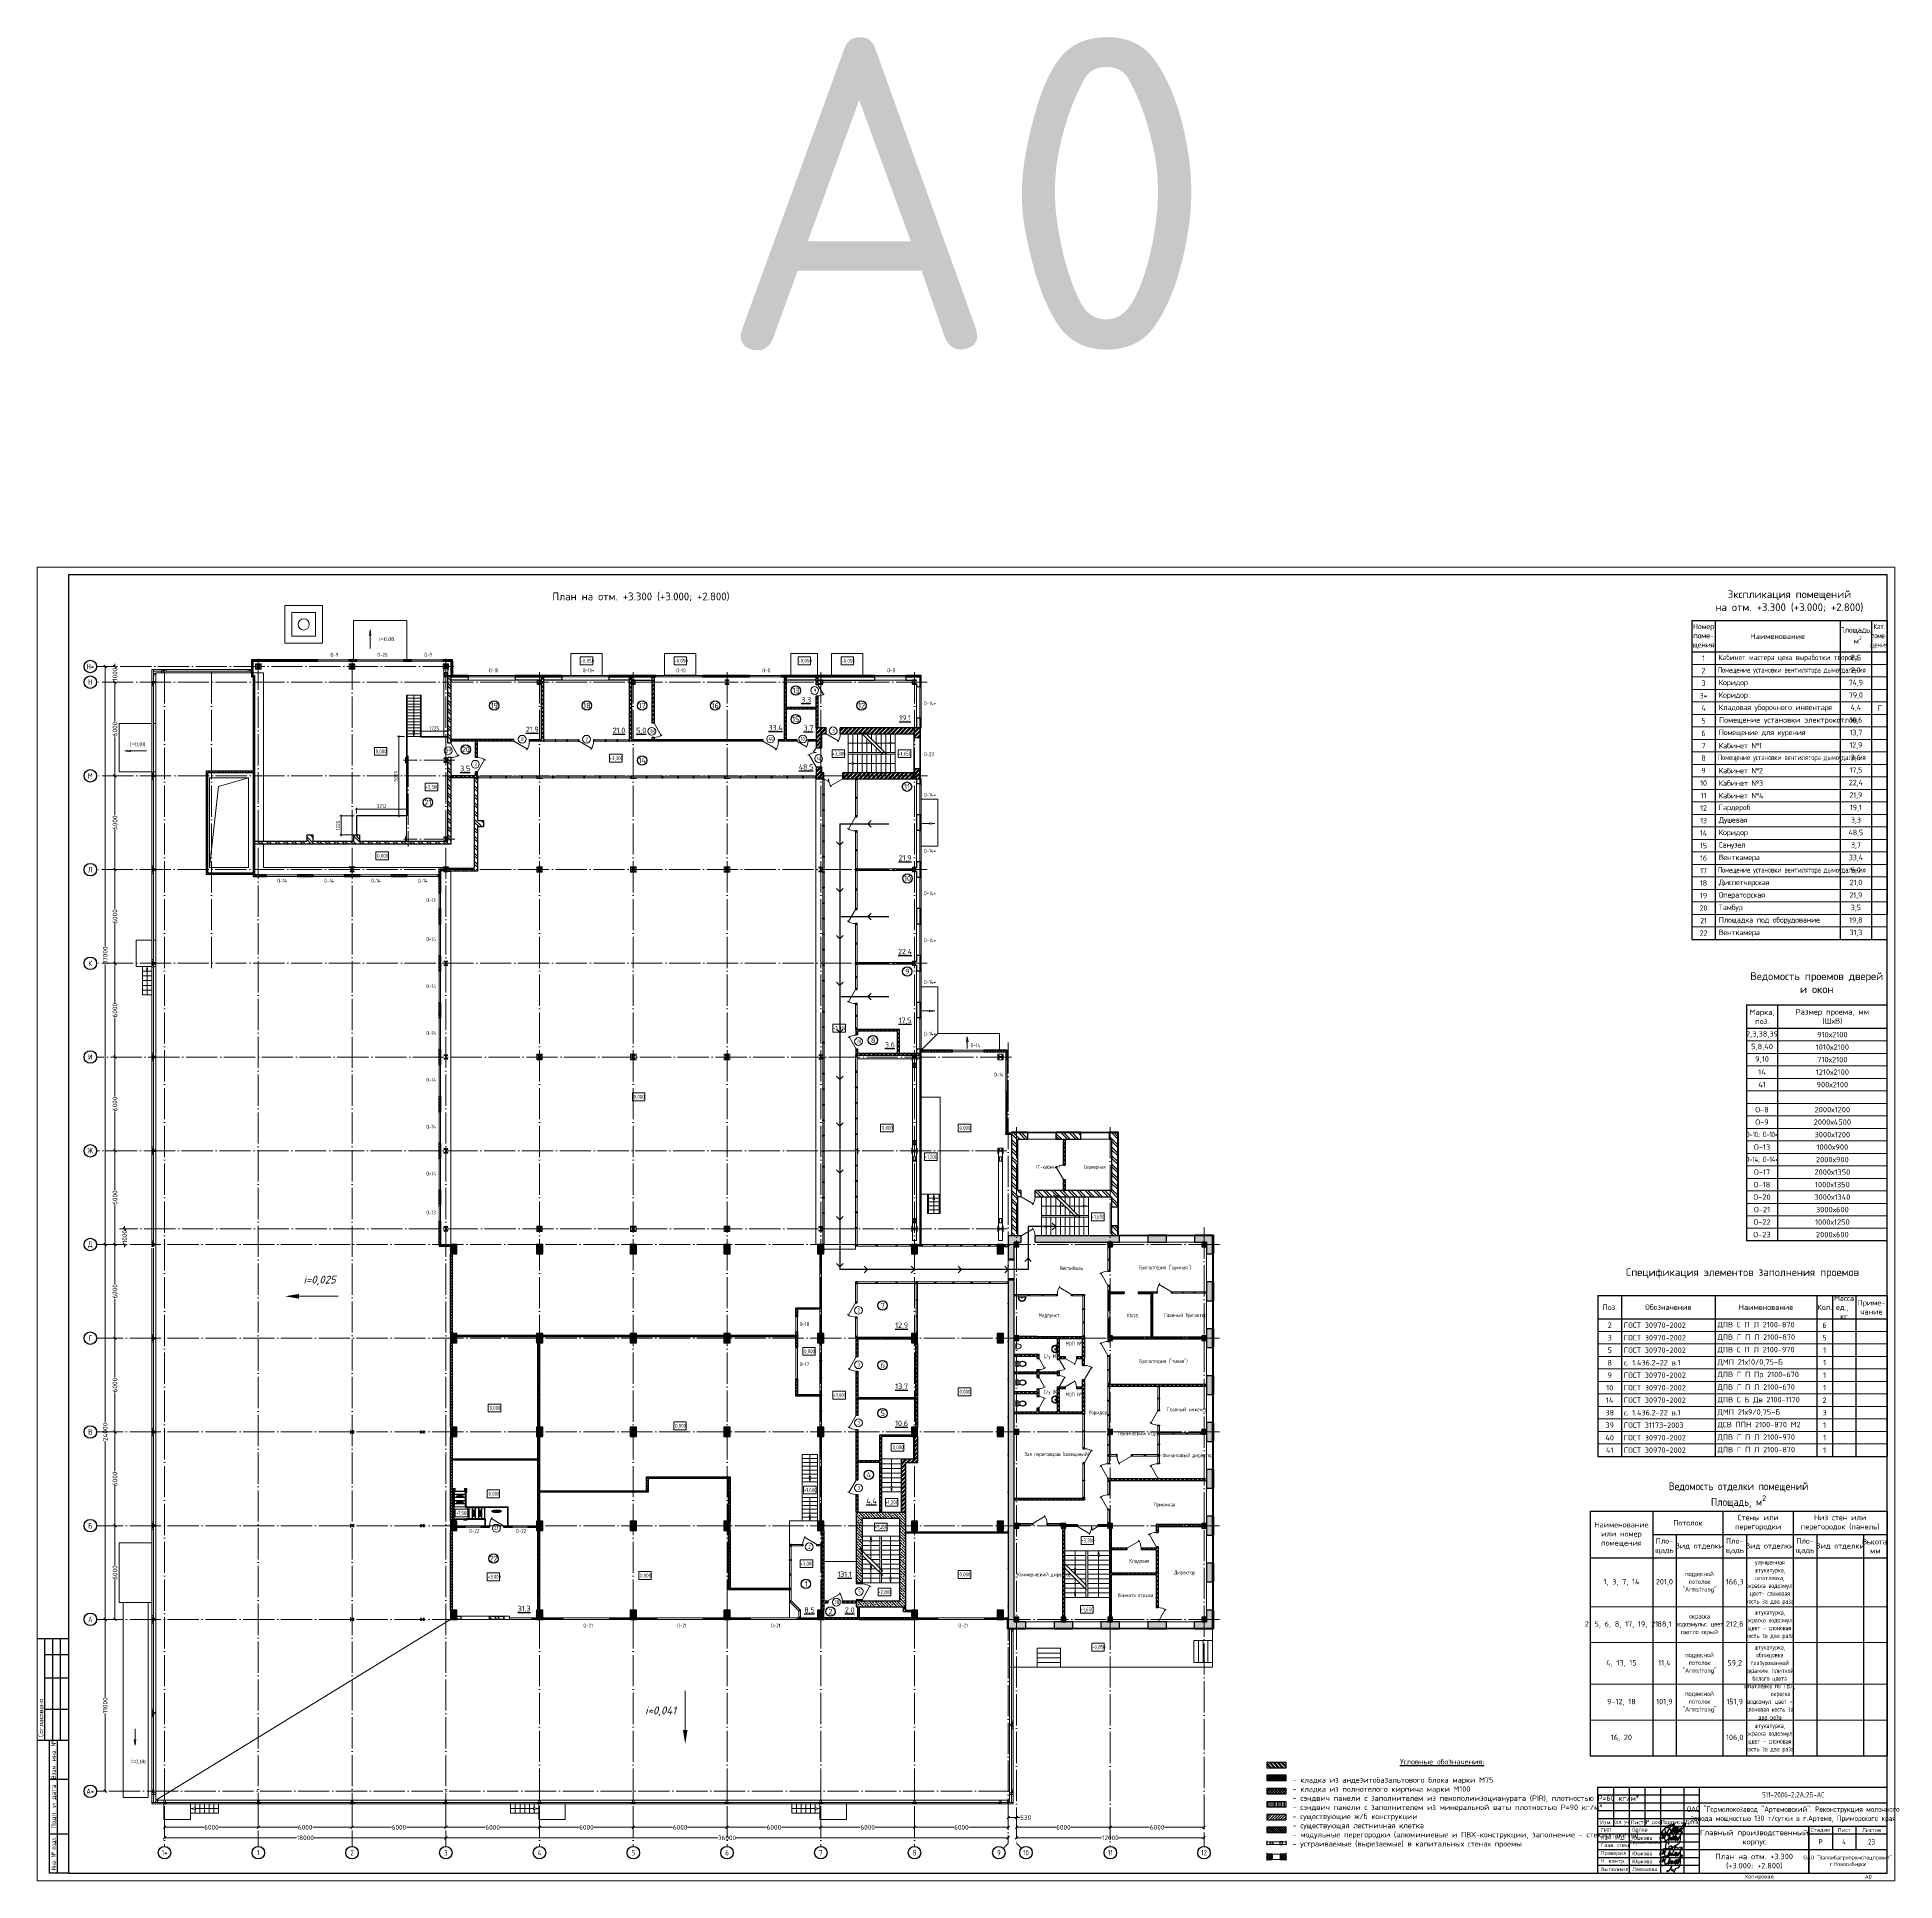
# Model space of a CAD drawing. Extents: x -965262 to 1142518, y -357520 to 71675.
# Drawn here: x -732362 to -613462, y -240088 to -122064 of the extents above; entities that cross this region are included whole.
import ezdxf
from ezdxf.enums import TextEntityAlignment as Align

# ---------------------------------------------------------------- set-up
doc = ezdxf.new("R2010")
doc.units = 0
doc.header["$LTSCALE"] = 10
doc.linetypes.add('DOTE', pattern=[2.42, 2, -0.2, 0.02, -0.2])
doc.layers.get('0').update_dxf_attribs({"linetype": 'CONTINUOUS', "lineweight": 30})
doc.layers.get('Defpoints').update_dxf_attribs({"linetype": 'CONTINUOUS'})
for name, color, linetype, lineweight in [('DOTE', 7, 'DOTE', 9), ('Ростверк', 155, 'CONTINUOUS', 40), ('светиль', 40, 'CONTINUOUS', 30)]:
    doc.layers.add(name, color=color, linetype=linetype, lineweight=lineweight)
doc.styles.add('2.5', font='times.ttf', dxfattribs={"height": 2.5})
doc.styles.add('GOST 2.304', font='isocpeur.ttf', dxfattribs={"width": 0.75, "height": 250})
doc.styles.add('GOST-2.304_Type-B', font='isocpeur.ttf', dxfattribs={"width": 0.9})
doc.styles.get("Standard").update_dxf_attribs({"font": 'isocpeur.ttf', "height": 300})
doc.styles.add('ГОСТ 2м', font='isocpeur.ttf', dxfattribs={"width": 0.8, "height": 250})
doc.linetypes.add('FENCELINE1', pattern='A,6.35,-2.54,[133,ltypeshp.shx,S=2.54,R=0,X=-2.54,Y=0],-2.54,25.4', length=36.83)
doc.dimstyles.get("Standard").update_dxf_attribs({"dimscale": 100, "dimtxt": 300, "dimasz": 1.8, "dimexe": 1.8, "dimexo": 0.625, "dimgap": 0.9, "dimtad": 0, "dimdec": 0, "dimzin": 0, "dimdsep": 46, "dimtxsty": 'Standard', "dimblk": 'ARCHTICK', "dimcen": 0.9, "dimclrd": 256, "dimclre": 256, "dimclrt": 256, "dimadec": 0, "dimazin": 0, "dimtfac": 1, "dimtdec": 0, "dimtofl": 0, "dimtmove": 0, "dimatfit": 3, "dimfxl": 1, "dimtolj": 1, "dimtzin": 0, "dimlwd": 15, "dimlwe": 15, "dimarcsym": 0})
doc.dimstyles.new('ГОСТ 2м', dxfattribs={"dimtxt": 250, "dimasz": 100, "dimexe": 75, "dimexo": 150, "dimgap": 62.5, "dimtad": 1, "dimdec": 0, "dimtxsty": 'ГОСТ 2м', "dimblk": 'ARCHTICK', "dimcen": 150, "dimdle": 75, "dimclrd": 256, "dimclre": 256, "dimclrt": 256, "dimadec": 0, "dimazin": 0, "dimtfac": 1, "dimtdec": 0, "dimtmove": 0, "dimatfit": 3, "dimldrblk": 'OBLIQUE', "dimfxl": 1, "dimlwd": 15, "dimlwe": 15, "dimarcsym": 0})
pattern_1 = [(135, (-663827.41, -214472.12), (-89.8026, -89.8026), []), (135, (-663827.41, -214382.32), (-89.8026, -89.8026), [158.75, -31.75, 0, -31.75])]
pattern_2 = [(135, (-138022.7, 499.65), (-179.60512, -179.60512), []), (135, (-138022.7, 679.26), (-179.60512, -179.60512), [317.5, -63.5, 0, -63.5])]
pattern_3 = [(45, (-1325158.5, -304476.62), (-134.70384, 134.70384), []), (45, (-1325068.7, -304476.62), (-134.70384, 134.70384), [])]
pattern_4 = [(45, (-663827.41, -214472.12), (-89.80256, 89.80256), []), (45, (-663737.6, -214472.12), (-89.80256, 89.80256), [158.75, -31.75, 0, -31.75])]
pattern_5 = [(135, (-138022.71, 499.65), (-89.80256, -89.80256), []), (225, (-138022.71, 499.65), (89.80256, -89.80256), [])]
pattern_6 = [(360, (-701376.585, -216047.083), (12.7, 25.4), [12.7, -12.7]), (90, (-701376.585, -216047.083), (-25.4, 12.7), [12.7, -12.7]), (45, (-701363.885, -216047.083), (2e-14, 50.8), [17.9605, -53.88154]), (45, (-701376.585, -216034.383), (2e-14, 50.8), [17.9605, -53.88154]), (135, (-701376.585, -216008.983), (-50.8, 2e-14), [17.9605, -53.88154]), (135, (-701338.485, -216021.683), (-50.8, 2e-14), [17.9605, -53.88154])]
pattern_7 = [(45, (-1325158.495, -304977.83), (-44.9012806, 44.9012806), [])]
pattern_8 = [(135, (-1325158.495, -304977.83), (-44.9012806, -44.9012806), [])]

# ---------------------------------------------------------------- blocks, each defined once
blk = doc.blocks.new('_ArchTick')
at = {"color": 0, "linetype": 'ByBlock', "lineweight": 0, "const_width": 0.4}
blk.add_lwpolyline([(-0.5, -0.5), (0.5, 0.5)], dxfattribs=at)
blk = doc.blocks.new('*D154')
at = {"lineweight": 15, "transparency": 16777216}
for p, q in [((-663677, -236595), (-663677, -236478)), ((-657677, -236595), (-657677, -236478)), ((-663677, -236658), (-661157, -236658)), ((-657677, -236658), (-660197, -236658))]:
    blk.add_line(p, q, dxfattribs=at)
at = {"layer": 'Defpoints', "color": 0, "lineweight": 15, "transparency": 16777216}
for p in [(-663677, -236658), (-663677, -236658), (-657677, -236658)]:
    blk.add_point(p, dxfattribs=at)
at = {"lineweight": 15, "transparency": 16777216, "xscale": 180, "yscale": 180, "zscale": 180, "rotation": 180}
blk.add_blockref('_ArchTick', (-663677, -236658), dxfattribs=at)
at = {"lineweight": 15, "transparency": 16777216, "xscale": 180, "yscale": 180, "zscale": 180}
blk.add_blockref('_ArchTick', (-657677, -236658), dxfattribs=at)
at = {"lineweight": 15, "transparency": 16777216, "insert": (-660677, -236658), "char_height": 300, "attachment_point": 5}
blk.add_mtext('\\A1;6000', dxfattribs=at)
blk = doc.blocks.new('*D155')
at = {"lineweight": 15, "transparency": 16777216}
for p, q in [((-669677, -236595), (-669677, -236478)), ((-663677, -236595), (-663677, -236478)), ((-669677, -236658), (-667157, -236658)), ((-663677, -236658), (-666197, -236658))]:
    blk.add_line(p, q, dxfattribs=at)
at = {"layer": 'Defpoints', "color": 0, "lineweight": 15, "transparency": 16777216}
for p in [(-669677, -236658), (-669677, -236658), (-663677, -236658)]:
    blk.add_point(p, dxfattribs=at)
at = {"lineweight": 15, "transparency": 16777216, "xscale": 180, "yscale": 180, "zscale": 180, "rotation": 180}
blk.add_blockref('_ArchTick', (-669677, -236658), dxfattribs=at)
at = {"lineweight": 15, "transparency": 16777216, "xscale": 180, "yscale": 180, "zscale": 180}
blk.add_blockref('_ArchTick', (-663677, -236658), dxfattribs=at)
at = {"lineweight": 15, "transparency": 16777216, "insert": (-666677, -236658), "char_height": 300, "attachment_point": 5}
blk.add_mtext('\\A1;6000', dxfattribs=at)
blk = doc.blocks.new('*D156')
at = {"lineweight": 15, "transparency": 16777216}
for p, q in [((-676207, -236595), (-676207, -236478)), ((-670207, -236595), (-670207, -236478)), ((-676207, -236658), (-673687, -236658)), ((-670207, -236658), (-672727, -236658))]:
    blk.add_line(p, q, dxfattribs=at)
at = {"layer": 'Defpoints', "color": 0, "lineweight": 15, "transparency": 16777216}
for p in [(-676207, -236658), (-676207, -236658), (-670207, -236658)]:
    blk.add_point(p, dxfattribs=at)
at = {"lineweight": 15, "transparency": 16777216, "xscale": 180, "yscale": 180, "zscale": 180, "rotation": 180}
blk.add_blockref('_ArchTick', (-676207, -236658), dxfattribs=at)
at = {"lineweight": 15, "transparency": 16777216, "xscale": 180, "yscale": 180, "zscale": 180}
blk.add_blockref('_ArchTick', (-670207, -236658), dxfattribs=at)
at = {"lineweight": 15, "transparency": 16777216, "insert": (-673207, -236658), "char_height": 300, "attachment_point": 5}
blk.add_mtext('\\A1;6000', dxfattribs=at)
blk = doc.blocks.new('*D157')
at = {"lineweight": 15, "transparency": 16777216}
for p, q in [((-670207, -235973), (-670207, -235855)), ((-670207, -236035), (-669677, -236035)), ((-669677, -235973), (-669677, -235855)), ((-669677, -236035), (-669467, -236035))]:
    blk.add_line(p, q, dxfattribs=at)
at = {"layer": 'Defpoints', "color": 0, "lineweight": 15, "transparency": 16777216}
for p in [(-670207, -236035), (-670207, -236035), (-669677, -236035)]:
    blk.add_point(p, dxfattribs=at)
at = {"lineweight": 15, "transparency": 16777216, "xscale": 180, "yscale": 180, "zscale": 180, "rotation": 180}
blk.add_blockref('_ArchTick', (-670207, -236035), dxfattribs=at)
at = {"lineweight": 15, "transparency": 16777216, "xscale": 180, "yscale": 180, "zscale": 180}
blk.add_blockref('_ArchTick', (-669677, -236035), dxfattribs=at)
at = {"lineweight": 15, "transparency": 16777216, "insert": (-669092, -236035), "char_height": 300, "attachment_point": 5}
blk.add_mtext('\\A1;530', dxfattribs=at)
blk = doc.blocks.new('*D158')
at = {"lineweight": 15, "transparency": 16777216}
for p, q in [((-669677, -237270), (-669677, -237153)), ((-669677, -237333), (-664232, -237333)), ((-657677, -237333), (-663122, -237333)), ((-657677, -237270), (-657677, -237153))]:
    blk.add_line(p, q, dxfattribs=at)
at = {"layer": 'Defpoints', "color": 0, "lineweight": 15, "transparency": 16777216}
for p in [(-669677, -237333), (-657677, -237333), (-657677, -237333)]:
    blk.add_point(p, dxfattribs=at)
at = {"lineweight": 15, "transparency": 16777216, "xscale": 180, "yscale": 180, "zscale": 180, "rotation": 180}
blk.add_blockref('_ArchTick', (-669677, -237333), dxfattribs=at)
at = {"lineweight": 15, "transparency": 16777216, "xscale": 180, "yscale": 180, "zscale": 180}
blk.add_blockref('_ArchTick', (-657677, -237333), dxfattribs=at)
at = {"lineweight": 15, "transparency": 16777216, "insert": (-663677, -237333), "char_height": 300, "attachment_point": 5}
blk.add_mtext('\\A1;12000', dxfattribs=at)
blk = doc.blocks.new('*D159')
at = {"lineweight": 15, "transparency": 16777216}
for p, q in [((-682207, -236595), (-682207, -236478)), ((-676207, -236595), (-676207, -236478)), ((-682207, -236658), (-679687, -236658)), ((-676207, -236658), (-678727, -236658))]:
    blk.add_line(p, q, dxfattribs=at)
at = {"layer": 'Defpoints', "color": 0, "lineweight": 15, "transparency": 16777216}
for p in [(-682207, -236658), (-682207, -236658), (-676207, -236658)]:
    blk.add_point(p, dxfattribs=at)
at = {"lineweight": 15, "transparency": 16777216, "xscale": 180, "yscale": 180, "zscale": 180, "rotation": 180}
blk.add_blockref('_ArchTick', (-682207, -236658), dxfattribs=at)
at = {"lineweight": 15, "transparency": 16777216, "xscale": 180, "yscale": 180, "zscale": 180}
blk.add_blockref('_ArchTick', (-676207, -236658), dxfattribs=at)
at = {"lineweight": 15, "transparency": 16777216, "insert": (-679207, -236658), "char_height": 300, "attachment_point": 5}
blk.add_mtext('\\A1;6000', dxfattribs=at)
blk = doc.blocks.new('*D160')
at = {"lineweight": 15, "transparency": 16777216}
for p, q in [((-688207, -236595), (-688207, -236478)), ((-682207, -236595), (-682207, -236478)), ((-688207, -236658), (-685687, -236658)), ((-682207, -236658), (-684727, -236658))]:
    blk.add_line(p, q, dxfattribs=at)
at = {"layer": 'Defpoints', "color": 0, "lineweight": 15, "transparency": 16777216}
for p in [(-688207, -236658), (-688207, -236658), (-682207, -236658)]:
    blk.add_point(p, dxfattribs=at)
at = {"lineweight": 15, "transparency": 16777216, "xscale": 180, "yscale": 180, "zscale": 180, "rotation": 180}
blk.add_blockref('_ArchTick', (-688207, -236658), dxfattribs=at)
at = {"lineweight": 15, "transparency": 16777216, "xscale": 180, "yscale": 180, "zscale": 180}
blk.add_blockref('_ArchTick', (-682207, -236658), dxfattribs=at)
at = {"lineweight": 15, "transparency": 16777216, "insert": (-685207, -236658), "char_height": 300, "attachment_point": 5}
blk.add_mtext('\\A1;6000', dxfattribs=at)
blk = doc.blocks.new('*D161')
at = {"lineweight": 15, "transparency": 16777216}
for p, q in [((-694207, -236595), (-694207, -236478)), ((-688207, -236595), (-688207, -236478)), ((-694207, -236658), (-691687, -236658)), ((-688207, -236658), (-690727, -236658))]:
    blk.add_line(p, q, dxfattribs=at)
at = {"layer": 'Defpoints', "color": 0, "lineweight": 15, "transparency": 16777216}
for p in [(-694207, -236658), (-694207, -236658), (-688207, -236658)]:
    blk.add_point(p, dxfattribs=at)
at = {"lineweight": 15, "transparency": 16777216, "xscale": 180, "yscale": 180, "zscale": 180, "rotation": 180}
blk.add_blockref('_ArchTick', (-694207, -236658), dxfattribs=at)
at = {"lineweight": 15, "transparency": 16777216, "xscale": 180, "yscale": 180, "zscale": 180}
blk.add_blockref('_ArchTick', (-688207, -236658), dxfattribs=at)
at = {"lineweight": 15, "transparency": 16777216, "insert": (-691207, -236658), "char_height": 300, "attachment_point": 5}
blk.add_mtext('\\A1;6000', dxfattribs=at)
blk = doc.blocks.new('*D162')
at = {"lineweight": 15, "transparency": 16777216}
for p, q in [((-700207, -236595), (-700207, -236478)), ((-694207, -236595), (-694207, -236478)), ((-700207, -236658), (-697687, -236658)), ((-694207, -236658), (-696727, -236658))]:
    blk.add_line(p, q, dxfattribs=at)
at = {"layer": 'Defpoints', "color": 0, "lineweight": 15, "transparency": 16777216}
for p in [(-700207, -236658), (-700207, -236658), (-694207, -236658)]:
    blk.add_point(p, dxfattribs=at)
at = {"lineweight": 15, "transparency": 16777216, "xscale": 180, "yscale": 180, "zscale": 180, "rotation": 180}
blk.add_blockref('_ArchTick', (-700207, -236658), dxfattribs=at)
at = {"lineweight": 15, "transparency": 16777216, "xscale": 180, "yscale": 180, "zscale": 180}
blk.add_blockref('_ArchTick', (-694207, -236658), dxfattribs=at)
at = {"lineweight": 15, "transparency": 16777216, "insert": (-697207, -236658), "char_height": 300, "attachment_point": 5}
blk.add_mtext('\\A1;6000', dxfattribs=at)
blk = doc.blocks.new('*D163')
at = {"lineweight": 15, "transparency": 16777216}
for p, q in [((-706207, -236595), (-706207, -236478)), ((-700207, -236595), (-700207, -236478)), ((-706207, -236658), (-703687, -236658)), ((-700207, -236658), (-702727, -236658))]:
    blk.add_line(p, q, dxfattribs=at)
at = {"layer": 'Defpoints', "color": 0, "lineweight": 15, "transparency": 16777216}
for p in [(-706207, -236658), (-706207, -236658), (-700207, -236658)]:
    blk.add_point(p, dxfattribs=at)
at = {"lineweight": 15, "transparency": 16777216, "xscale": 180, "yscale": 180, "zscale": 180, "rotation": 180}
blk.add_blockref('_ArchTick', (-706207, -236658), dxfattribs=at)
at = {"lineweight": 15, "transparency": 16777216, "xscale": 180, "yscale": 180, "zscale": 180}
blk.add_blockref('_ArchTick', (-700207, -236658), dxfattribs=at)
at = {"lineweight": 15, "transparency": 16777216, "insert": (-703207, -236658), "char_height": 300, "attachment_point": 5}
blk.add_mtext('\\A1;6000', dxfattribs=at)
blk = doc.blocks.new('*D164')
at = {"lineweight": 15, "transparency": 16777216}
for p, q in [((-712207, -236595), (-712207, -236478)), ((-706207, -236595), (-706207, -236478)), ((-712207, -236658), (-709687, -236658)), ((-706207, -236658), (-708727, -236658))]:
    blk.add_line(p, q, dxfattribs=at)
at = {"layer": 'Defpoints', "color": 0, "lineweight": 15, "transparency": 16777216}
for p in [(-712207, -236658), (-712207, -236658), (-706207, -236658)]:
    blk.add_point(p, dxfattribs=at)
at = {"lineweight": 15, "transparency": 16777216, "xscale": 180, "yscale": 180, "zscale": 180, "rotation": 180}
blk.add_blockref('_ArchTick', (-712207, -236658), dxfattribs=at)
at = {"lineweight": 15, "transparency": 16777216, "xscale": 180, "yscale": 180, "zscale": 180}
blk.add_blockref('_ArchTick', (-706207, -236658), dxfattribs=at)
at = {"lineweight": 15, "transparency": 16777216, "insert": (-709207, -236658), "char_height": 300, "attachment_point": 5}
blk.add_mtext('\\A1;6000', dxfattribs=at)
blk = doc.blocks.new('*D165')
at = {"lineweight": 15, "transparency": 16777216}
for p, q in [((-718207, -236595), (-718207, -236478)), ((-712207, -236595), (-712207, -236478)), ((-718207, -236658), (-715687, -236658)), ((-712207, -236658), (-714727, -236658))]:
    blk.add_line(p, q, dxfattribs=at)
at = {"layer": 'Defpoints', "color": 0, "lineweight": 15, "transparency": 16777216}
for p in [(-718207, -236658), (-718207, -236658), (-712207, -236658)]:
    blk.add_point(p, dxfattribs=at)
at = {"lineweight": 15, "transparency": 16777216, "xscale": 180, "yscale": 180, "zscale": 180, "rotation": 180}
blk.add_blockref('_ArchTick', (-718207, -236658), dxfattribs=at)
at = {"lineweight": 15, "transparency": 16777216, "xscale": 180, "yscale": 180, "zscale": 180}
blk.add_blockref('_ArchTick', (-712207, -236658), dxfattribs=at)
at = {"lineweight": 15, "transparency": 16777216, "insert": (-715207, -236658), "char_height": 300, "attachment_point": 5}
blk.add_mtext('\\A1;6000', dxfattribs=at)
blk = doc.blocks.new('*D166')
at = {"lineweight": 15, "transparency": 16777216}
for p, q in [((-724207, -236595), (-724207, -236478)), ((-718207, -236595), (-718207, -236478)), ((-724207, -236658), (-721687, -236658)), ((-718207, -236658), (-720727, -236658))]:
    blk.add_line(p, q, dxfattribs=at)
at = {"layer": 'Defpoints', "color": 0, "lineweight": 15, "transparency": 16777216}
for p in [(-724207, -236658), (-724207, -236658), (-718207, -236658)]:
    blk.add_point(p, dxfattribs=at)
at = {"lineweight": 15, "transparency": 16777216, "xscale": 180, "yscale": 180, "zscale": 180, "rotation": 180}
blk.add_blockref('_ArchTick', (-724207, -236658), dxfattribs=at)
at = {"lineweight": 15, "transparency": 16777216, "xscale": 180, "yscale": 180, "zscale": 180}
blk.add_blockref('_ArchTick', (-718207, -236658), dxfattribs=at)
at = {"lineweight": 15, "transparency": 16777216, "insert": (-721207, -236658), "char_height": 300, "attachment_point": 5}
blk.add_mtext('\\A1;6000', dxfattribs=at)
blk = doc.blocks.new('*D167')
at = {"lineweight": 15, "transparency": 16777216}
for p, q in [((-724207, -237270), (-724207, -237153)), ((-724207, -237333), (-715762, -237333)), ((-706207, -237333), (-714652, -237333)), ((-706207, -237270), (-706207, -237153))]:
    blk.add_line(p, q, dxfattribs=at)
at = {"layer": 'Defpoints', "color": 0, "lineweight": 15, "transparency": 16777216}
for p in [(-724207, -237333), (-706207, -237333), (-706207, -237333)]:
    blk.add_point(p, dxfattribs=at)
at = {"lineweight": 15, "transparency": 16777216, "xscale": 180, "yscale": 180, "zscale": 180, "rotation": 180}
blk.add_blockref('_ArchTick', (-724207, -237333), dxfattribs=at)
at = {"lineweight": 15, "transparency": 16777216, "xscale": 180, "yscale": 180, "zscale": 180}
blk.add_blockref('_ArchTick', (-706207, -237333), dxfattribs=at)
at = {"lineweight": 15, "transparency": 16777216, "insert": (-715207, -237333), "char_height": 300, "attachment_point": 5}
blk.add_mtext('\\A1;18000', dxfattribs=at)
blk = doc.blocks.new('*D168')
at = {"lineweight": 15, "transparency": 16777216}
for p, q in [((-706207, -237270), (-706207, -237153)), ((-706207, -237333), (-688792, -237333)), ((-670207, -237333), (-687622, -237333)), ((-670207, -237270), (-670207, -237153))]:
    blk.add_line(p, q, dxfattribs=at)
at = {"layer": 'Defpoints', "color": 0, "lineweight": 15, "transparency": 16777216}
for p in [(-706207, -237333), (-670207, -237333, -1451), (-670207, -237333)]:
    blk.add_point(p, dxfattribs=at)
at = {"lineweight": 15, "transparency": 16777216, "xscale": 180, "yscale": 180, "zscale": 180, "rotation": 180}
blk.add_blockref('_ArchTick', (-706207, -237333), dxfattribs=at)
at = {"lineweight": 15, "transparency": 16777216, "xscale": 180, "yscale": 180, "zscale": 180}
blk.add_blockref('_ArchTick', (-670207, -237333), dxfattribs=at)
at = {"lineweight": 15, "transparency": 16777216, "insert": (-688207, -237333), "char_height": 300, "attachment_point": 5}
blk.add_mtext('\\A1;36000', dxfattribs=at)
blk = doc.blocks.new('*D169')
at = {"lineweight": 15, "transparency": 16777216}
for p, q in [((-728071, -223352), (-728188, -223352)), ((-728008, -223352), (-728008, -228327)), ((-728008, -234352), (-728008, -229377)), ((-728071, -234352), (-728188, -234352))]:
    blk.add_line(p, q, dxfattribs=at)
at = {"layer": 'Defpoints', "color": 0, "lineweight": 15, "transparency": 16777216}
for p in [(-728008, -223352, -1451), (-728008, -234352), (-728008, -234352)]:
    blk.add_point(p, dxfattribs=at)
at = {"lineweight": 15, "transparency": 16777216, "xscale": 180, "yscale": 180, "zscale": 180}
for p, rotation in [((-728008, -223352), 90), ((-728008, -234352), 270)]:
    blk.add_blockref('_ArchTick', p, dxfattribs=dict(at, rotation=rotation))
at = {"lineweight": 15, "transparency": 16777216, "insert": (-728008, -228852), "char_height": 300, "attachment_point": 5, "rotation": 90}
blk.add_mtext('\\A1;11000', dxfattribs=at)
blk = doc.blocks.new('*D170')
at = {"lineweight": 15, "transparency": 16777216}
for p, q in [((-727448, -217352), (-727565, -217352)), ((-727385, -217352), (-727385, -219872)), ((-727385, -223352), (-727385, -220832)), ((-727448, -223352), (-727565, -223352))]:
    blk.add_line(p, q, dxfattribs=at)
at = {"layer": 'Defpoints', "color": 0, "lineweight": 15, "transparency": 16777216}
for p in [(-727385, -217352), (-727385, -217352), (-727385, -223352)]:
    blk.add_point(p, dxfattribs=at)
at = {"lineweight": 15, "transparency": 16777216, "xscale": 180, "yscale": 180, "zscale": 180}
for p, rotation in [((-727385, -217352), 90), ((-727385, -223352), 270)]:
    blk.add_blockref('_ArchTick', p, dxfattribs=dict(at, rotation=rotation))
at = {"lineweight": 15, "transparency": 16777216, "insert": (-727385, -220352), "char_height": 300, "attachment_point": 5, "rotation": 90}
blk.add_mtext('\\A1;6000', dxfattribs=at)
blk = doc.blocks.new('*D171')
at = {"lineweight": 15, "transparency": 16777216}
for p, q in [((-727448, -211352), (-727565, -211352)), ((-727385, -211352), (-727385, -213872)), ((-727385, -217352), (-727385, -214832)), ((-727448, -217352), (-727565, -217352))]:
    blk.add_line(p, q, dxfattribs=at)
at = {"layer": 'Defpoints', "color": 0, "lineweight": 15, "transparency": 16777216}
for p in [(-727385, -211352), (-727385, -211352), (-727385, -217352, 1451)]:
    blk.add_point(p, dxfattribs=at)
at = {"lineweight": 15, "transparency": 16777216, "xscale": 180, "yscale": 180, "zscale": 180}
for p, rotation in [((-727385, -211352), 90), ((-727385, -217352), 270)]:
    blk.add_blockref('_ArchTick', p, dxfattribs=dict(at, rotation=rotation))
at = {"lineweight": 15, "transparency": 16777216, "insert": (-727385, -214352), "char_height": 300, "attachment_point": 5, "rotation": 90}
blk.add_mtext('\\A1;6000', dxfattribs=at)
blk = doc.blocks.new('*D172')
at = {"lineweight": 15, "transparency": 16777216}
for p, q in [((-727448, -205352), (-727565, -205352)), ((-727385, -205352), (-727385, -207872)), ((-727385, -211352), (-727385, -208832)), ((-727448, -211352), (-727565, -211352))]:
    blk.add_line(p, q, dxfattribs=at)
at = {"layer": 'Defpoints', "color": 0, "lineweight": 15, "transparency": 16777216}
for p in [(-727385, -205352), (-727385, -205352), (-727385, -211352, 1451)]:
    blk.add_point(p, dxfattribs=at)
at = {"lineweight": 15, "transparency": 16777216, "xscale": 180, "yscale": 180, "zscale": 180}
for p, rotation in [((-727385, -205352), 90), ((-727385, -211352), 270)]:
    blk.add_blockref('_ArchTick', p, dxfattribs=dict(at, rotation=rotation))
at = {"lineweight": 15, "transparency": 16777216, "insert": (-727385, -208352), "char_height": 300, "attachment_point": 5, "rotation": 90}
blk.add_mtext('\\A1;6000', dxfattribs=at)
blk = doc.blocks.new('*D173')
at = {"lineweight": 15, "transparency": 16777216}
for p, q in [((-727448, -199352), (-727565, -199352)), ((-727385, -199352), (-727385, -201872)), ((-727385, -205352), (-727385, -202832)), ((-727448, -205352), (-727565, -205352))]:
    blk.add_line(p, q, dxfattribs=at)
at = {"layer": 'Defpoints', "color": 0, "lineweight": 15, "transparency": 16777216}
for p in [(-727385, -199352), (-727385, -199352), (-727385, -205352, 1451)]:
    blk.add_point(p, dxfattribs=at)
at = {"lineweight": 15, "transparency": 16777216, "xscale": 180, "yscale": 180, "zscale": 180}
for p, rotation in [((-727385, -199352), 90), ((-727385, -205352), 270)]:
    blk.add_blockref('_ArchTick', p, dxfattribs=dict(at, rotation=rotation))
at = {"lineweight": 15, "transparency": 16777216, "insert": (-727385, -202352), "char_height": 300, "attachment_point": 5, "rotation": 90}
blk.add_mtext('\\A1;6000', dxfattribs=at)
blk = doc.blocks.new('*D174')
at = {"lineweight": 15, "transparency": 16777216}
for p, q in [((-726825, -198352), (-726943, -198352)), ((-726763, -198352), (-726763, -198172)), ((-726825, -199352), (-726943, -199352)), ((-726763, -199352), (-726763, -199532))]:
    blk.add_line(p, q, dxfattribs=at)
at = {"layer": 'Defpoints', "color": 0, "lineweight": 15, "transparency": 16777216}
for p in [(-726763, -198352), (-726763, -198352), (-726763, -199352, 1451)]:
    blk.add_point(p, dxfattribs=at)
at = {"lineweight": 15, "transparency": 16777216, "xscale": 180, "yscale": 180, "zscale": 180}
for p, rotation in [((-726763, -198352), 270), ((-726763, -199352), 90)]:
    blk.add_blockref('_ArchTick', p, dxfattribs=dict(at, rotation=rotation))
at = {"lineweight": 15, "transparency": 16777216, "insert": (-726763, -198852), "char_height": 300, "attachment_point": 5, "rotation": 90}
blk.add_mtext('\\A1;1000', dxfattribs=at)
blk = doc.blocks.new('*D175')
at = {"lineweight": 15, "transparency": 16777216}
for p, q in [((-727385, -193352), (-727385, -195872)), ((-727323, -193352), (-727205, -193352)), ((-727385, -199352), (-727385, -196832)), ((-727323, -199352), (-727205, -199352))]:
    blk.add_line(p, q, dxfattribs=at)
at = {"layer": 'Defpoints', "color": 0, "lineweight": 15, "transparency": 16777216}
for p in [(-727385, -193352), (-727385, -193352), (-727385, -199352, 1451)]:
    blk.add_point(p, dxfattribs=at)
at = {"lineweight": 15, "transparency": 16777216, "xscale": 180, "yscale": 180, "zscale": 180}
for p, rotation in [((-727385, -193352), 90), ((-727385, -199352), 270)]:
    blk.add_blockref('_ArchTick', p, dxfattribs=dict(at, rotation=rotation))
at = {"lineweight": 15, "transparency": 16777216, "insert": (-727385, -196352), "char_height": 300, "attachment_point": 5, "rotation": 90}
blk.add_mtext('\\A1;6000', dxfattribs=at)
blk = doc.blocks.new('*D176')
at = {"lineweight": 15, "transparency": 16777216}
for p, q in [((-728071, -199352), (-728188, -199352)), ((-728008, -199352), (-728008, -210752)), ((-728008, -223352), (-728008, -211952)), ((-728071, -223352), (-728188, -223352))]:
    blk.add_line(p, q, dxfattribs=at)
at = {"layer": 'Defpoints', "color": 0, "lineweight": 15, "transparency": 16777216}
for p in [(-728008, -199352), (-728008, -199352), (-728008, -223352)]:
    blk.add_point(p, dxfattribs=at)
at = {"lineweight": 15, "transparency": 16777216, "xscale": 180, "yscale": 180, "zscale": 180}
for p, rotation in [((-728008, -199352), 90), ((-728008, -223352), 270)]:
    blk.add_blockref('_ArchTick', p, dxfattribs=dict(at, rotation=rotation))
at = {"lineweight": 15, "transparency": 16777216, "insert": (-728008, -211352), "char_height": 300, "attachment_point": 5, "rotation": 90}
blk.add_mtext('\\A1;24000', dxfattribs=at)
blk = doc.blocks.new('*D177')
at = {"lineweight": 15, "transparency": 16777216}
for p, q in [((-727385, -187352), (-727385, -189872)), ((-727323, -187352), (-727205, -187352)), ((-727385, -193352), (-727385, -190832)), ((-727323, -193352), (-727205, -193352))]:
    blk.add_line(p, q, dxfattribs=at)
at = {"layer": 'Defpoints', "color": 0, "lineweight": 15, "transparency": 16777216}
for p in [(-727385, -187352), (-727385, -187352), (-727385, -193352, 1451)]:
    blk.add_point(p, dxfattribs=at)
at = {"lineweight": 15, "transparency": 16777216, "xscale": 180, "yscale": 180, "zscale": 180}
for p, rotation in [((-727385, -187352), 90), ((-727385, -193352), 270)]:
    blk.add_blockref('_ArchTick', p, dxfattribs=dict(at, rotation=rotation))
at = {"lineweight": 15, "transparency": 16777216, "insert": (-727385, -190352), "char_height": 300, "attachment_point": 5, "rotation": 90}
blk.add_mtext('\\A1;6000', dxfattribs=at)
blk = doc.blocks.new('*D178')
at = {"lineweight": 15, "transparency": 16777216}
for p, q in [((-727385, -181352), (-727385, -183872)), ((-727323, -181352), (-727205, -181352)), ((-727385, -187352), (-727385, -184832)), ((-727323, -187352), (-727205, -187352))]:
    blk.add_line(p, q, dxfattribs=at)
at = {"layer": 'Defpoints', "color": 0, "lineweight": 15, "transparency": 16777216}
for p in [(-727385, -181352), (-727385, -181352), (-727385, -187352, 1451)]:
    blk.add_point(p, dxfattribs=at)
at = {"lineweight": 15, "transparency": 16777216, "xscale": 180, "yscale": 180, "zscale": 180}
for p, rotation in [((-727385, -181352), 90), ((-727385, -187352), 270)]:
    blk.add_blockref('_ArchTick', p, dxfattribs=dict(at, rotation=rotation))
at = {"lineweight": 15, "transparency": 16777216, "insert": (-727385, -184352), "char_height": 300, "attachment_point": 5, "rotation": 90}
blk.add_mtext('\\A1;6000', dxfattribs=at)
blk = doc.blocks.new('*D179')
at = {"lineweight": 15, "transparency": 16777216}
for p, q in [((-727385, -175352), (-727385, -177872)), ((-727323, -175352), (-727205, -175352)), ((-727385, -181352), (-727385, -178832)), ((-727323, -181352), (-727205, -181352))]:
    blk.add_line(p, q, dxfattribs=at)
at = {"layer": 'Defpoints', "color": 0, "lineweight": 15, "transparency": 16777216}
for p in [(-727385, -175352), (-727385, -175352), (-727385, -181352, 1451)]:
    blk.add_point(p, dxfattribs=at)
at = {"lineweight": 15, "transparency": 16777216, "xscale": 180, "yscale": 180, "zscale": 180}
for p, rotation in [((-727385, -175352), 90), ((-727385, -181352), 270)]:
    blk.add_blockref('_ArchTick', p, dxfattribs=dict(at, rotation=rotation))
at = {"lineweight": 15, "transparency": 16777216, "insert": (-727385, -178352), "char_height": 300, "attachment_point": 5, "rotation": 90}
blk.add_mtext('\\A1;6000', dxfattribs=at)
blk = doc.blocks.new('*D180')
at = {"lineweight": 15, "transparency": 16777216}
for p, q in [((-727385, -169352), (-727385, -171872)), ((-727323, -169352), (-727205, -169352)), ((-727385, -175352), (-727385, -172832)), ((-727323, -175352), (-727205, -175352))]:
    blk.add_line(p, q, dxfattribs=at)
at = {"layer": 'Defpoints', "color": 0, "lineweight": 15, "transparency": 16777216}
for p in [(-727385, -169352), (-727385, -169352), (-727385, -175352, 1451)]:
    blk.add_point(p, dxfattribs=at)
at = {"lineweight": 15, "transparency": 16777216, "xscale": 180, "yscale": 180, "zscale": 180}
for p, rotation in [((-727385, -169352), 90), ((-727385, -175352), 270)]:
    blk.add_blockref('_ArchTick', p, dxfattribs=dict(at, rotation=rotation))
at = {"lineweight": 15, "transparency": 16777216, "insert": (-727385, -172352), "char_height": 300, "attachment_point": 5, "rotation": 90}
blk.add_mtext('\\A1;6000', dxfattribs=at)
blk = doc.blocks.new('*D181')
at = {"lineweight": 15, "transparency": 16777216}
for p, q in [((-727385, -163352), (-727385, -165872)), ((-727323, -163352), (-727205, -163352)), ((-727385, -169352), (-727385, -166832)), ((-727323, -169352), (-727205, -169352))]:
    blk.add_line(p, q, dxfattribs=at)
at = {"layer": 'Defpoints', "color": 0, "lineweight": 15, "transparency": 16777216}
for p in [(-727385, -163352), (-727385, -163352), (-727385, -169352, 1451)]:
    blk.add_point(p, dxfattribs=at)
at = {"lineweight": 15, "transparency": 16777216, "xscale": 180, "yscale": 180, "zscale": 180}
for p, rotation in [((-727385, -163352), 90), ((-727385, -169352), 270)]:
    blk.add_blockref('_ArchTick', p, dxfattribs=dict(at, rotation=rotation))
at = {"lineweight": 15, "transparency": 16777216, "insert": (-727385, -166352), "char_height": 300, "attachment_point": 5, "rotation": 90}
blk.add_mtext('\\A1;6000', dxfattribs=at)
blk = doc.blocks.new('*D182')
at = {"lineweight": 15, "transparency": 16777216}
for p, q in [((-727448, -162352), (-727565, -162352)), ((-727385, -162352), (-727385, -162172)), ((-727448, -163352), (-727565, -163352)), ((-727385, -163352), (-727385, -163532))]:
    blk.add_line(p, q, dxfattribs=at)
at = {"layer": 'Defpoints', "color": 0, "lineweight": 15, "transparency": 16777216}
for p in [(-727385, -162352), (-727385, -162352), (-727385, -163352, 1451)]:
    blk.add_point(p, dxfattribs=at)
at = {"lineweight": 15, "transparency": 16777216, "xscale": 180, "yscale": 180, "zscale": 180}
for p, rotation in [((-727385, -162352), 270), ((-727385, -163352), 90)]:
    blk.add_blockref('_ArchTick', p, dxfattribs=dict(at, rotation=rotation))
at = {"lineweight": 15, "transparency": 16777216, "insert": (-727385, -162852), "char_height": 300, "attachment_point": 5, "rotation": 90}
blk.add_mtext('\\A1;1000', dxfattribs=at)
blk = doc.blocks.new('*D183')
at = {"lineweight": 15, "transparency": 16777216}
for p, q in [((-728071, -162352), (-728188, -162352)), ((-728008, -162352), (-728008, -180267)), ((-728008, -199352), (-728008, -181437)), ((-727336, -199352), (-728188, -199352))]:
    blk.add_line(p, q, dxfattribs=at)
at = {"layer": 'Defpoints', "color": 0, "lineweight": 15, "transparency": 16777216}
for p in [(-728008, -162352), (-728008, -162352), (-727273, -199352)]:
    blk.add_point(p, dxfattribs=at)
at = {"lineweight": 15, "transparency": 16777216, "xscale": 180, "yscale": 180, "zscale": 180}
for p, rotation in [((-728008, -162352), 90), ((-728008, -199352), 270)]:
    blk.add_blockref('_ArchTick', p, dxfattribs=dict(at, rotation=rotation))
at = {"lineweight": 15, "transparency": 16777216, "insert": (-728008, -180852), "char_height": 300, "attachment_point": 5, "rotation": 90}
blk.add_mtext('\\A1;37000', dxfattribs=at)
blk = doc.blocks.new('12314')
at = {"layer": 'светиль', "color": 7, "lineweight": 30}
for p, q in [((-140572.3, -9031.8), (-140572.5, -9032.4)), ((-140572.5, -9032.4), (-140572.2, -9032.9)), ((-140572.2, -9031.1), (-140572.3, -9031.8)), ((-140571.8, -9030.4), (-140572.2, -9031.1)), ((-140572.2, -9032.9), (-140571.9, -9033.3)), ((-140571.9, -9033.3), (-140571.4, -9033.6)), ((-140571.5, -9029.8), (-140571.8, -9030.4)), ((-140571, -9029.3), (-140571.5, -9029.8)), ((-140571.4, -9033.6), (-140570.9, -9033.6)), ((-140570.3, -9028.4), (-140571, -9029.3)), ((-140570.9, -9033.6), (-140569.1, -9033.2)), ((-140569.7, -9027.6), (-140570.3, -9028.4)), ((-140569.9, -9028), (-140569.6, -9027.6)), ((-140569.9, -9028.4), (-140569.9, -9028)), ((-140569.6, -9029.3), (-140569.9, -9028.4)), ((-140569, -9027.1), (-140569.7, -9027.6)), ((-140569.6, -9027.6), (-140569, -9027.4)), ((-140569.4, -9030.2), (-140569.6, -9029.3)), ((-140569.1, -9032), (-140569.4, -9030.2)), ((-140568.8, -9032), (-140569.1, -9032)), ((-140569.1, -9033.2), (-140567.8, -9032.7)), ((-140568.3, -9026.7), (-140569, -9027.1)), ((-140569, -9027.4), (-140568.2, -9027.4)), ((-140567.7, -9030.6), (-140568.8, -9032)), ((-140568.1, -9031.4), (-140568.4, -9032.5)), ((-140568.4, -9032.5), (-140568.4, -9033.2)), ((-140568.4, -9033.2), (-140568, -9033.8)), ((-140567.6, -9026.2), (-140568.3, -9026.7)), ((-140568.2, -9027.4), (-140567.5, -9027.4)), ((-140567.9, -9031), (-140568.1, -9031.4)), ((-140568, -9033.8), (-140567.4, -9033.8)), ((-140567.4, -9030), (-140567.9, -9031)), ((-140567.8, -9032.7), (-140567, -9032.3)), ((-140566.8, -9025.9), (-140567.6, -9026.2)), ((-140567.5, -9027.4), (-140566.9, -9027.6)), ((-140566.9, -9029.3), (-140567.4, -9030)), ((-140567.4, -9033.8), (-140566.6, -9033.5)), ((-140567, -9032.3), (-140566, -9031.8)), ((-140566.9, -9027.6), (-140566.4, -9028)), ((-140566.2, -9028.2), (-140566.9, -9029.3)), ((-140566.2, -9025.6), (-140566.8, -9025.9)), ((-140566.6, -9033.5), (-140565.6, -9033.1)), ((-140566.4, -9028), (-140566, -9028.5)), ((-140565.3, -9025.4), (-140566.2, -9025.6)), ((-140565.8, -9027.5), (-140566.2, -9028.2)), ((-140566, -9028.5), (-140565.7, -9029)), ((-140566, -9031.8), (-140565.4, -9031.3)), ((-140565.3, -9026.6), (-140565.8, -9027.5)), ((-140565.7, -9029), (-140565.3, -9029.6)), ((-140565.6, -9033.1), (-140564.7, -9032.4)), ((-140565.4, -9031.3), (-140564.2, -9029.7)), ((-140564.6, -9025.4), (-140565.3, -9025.4)), ((-140564.8, -9026), (-140565.3, -9026.6)), ((-140565.3, -9029.6), (-140564.9, -9030.1)), ((-140565.2, -9031.2), (-140565.3, -9031.5)), ((-140565.3, -9031.5), (-140565.3, -9031.8)), ((-140565.3, -9031.8), (-140565.2, -9032)), ((-140565.1, -9030.8), (-140565.2, -9031.2)), ((-140565.2, -9032), (-140565, -9032.1)), ((-140564.9, -9030.5), (-140565.1, -9030.8)), ((-140563.8, -9025.6), (-140565, -9026.1)), ((-140565, -9032.1), (-140564.7, -9032.1)), ((-140564.7, -9030), (-140564.9, -9030.5)), ((-140564.9, -9030.1), (-140564.7, -9030.8)), ((-140564.3, -9025.4), (-140564.8, -9026)), ((-140564.4, -9029.3), (-140564.7, -9030)), ((-140564.7, -9030.8), (-140564.3, -9031.4)), ((-140564.7, -9032.4), (-140564.1, -9031.5)), ((-140564.7, -9032.1), (-140564.3, -9032.1)), ((-140563.9, -9025.4), (-140564.6, -9025.4)), ((-140564.2, -9028.8), (-140564.4, -9029.3)), ((-140563.9, -9024.9), (-140564.3, -9025.4)), ((-140564.3, -9031.4), (-140563.9, -9031.9)), ((-140564.3, -9032.1), (-140563.2, -9032.1)), ((-140563.6, -9028.1), (-140564.2, -9028.8)), ((-140564.2, -9029.7), (-140563.2, -9028.3)), ((-140564.1, -9031.5), (-140563.7, -9030.8)), ((-140563.2, -9025.6), (-140563.9, -9025.4)), ((-140563.9, -9031.9), (-140563.3, -9032.1)), ((-140563, -9025.6), (-140563.8, -9025.6)), ((-140563.7, -9030.8), (-140563, -9029.9)), ((-140563.1, -9027.5), (-140563.6, -9028.1)), ((-140563.3, -9032.1), (-140562.8, -9032.1)), ((-140563.3, -9035.1), (-140563.1, -9034.1)), ((-140563.3, -9036.1), (-140563.3, -9035.1)), ((-140562.5, -9025.9), (-140563.2, -9025.6)), ((-140563.2, -9028.3), (-140562.7, -9027.1)), ((-140563.2, -9032.1), (-140562.6, -9031.8)), ((-140562.6, -9027.1), (-140563.1, -9027.5)), ((-140563.1, -9034.1), (-140562.9, -9033.3)), ((-140562.7, -9026.2), (-140563, -9025.6)), ((-140563, -9029.9), (-140562.4, -9028.8)), ((-140562.9, -9033.3), (-140562, -9031)), ((-140562.7, -9030.7), (-140562.8, -9031.1)), ((-140562.8, -9031.1), (-140562.7, -9031.5)), ((-140562.8, -9032.1), (-140562.2, -9031.7)), ((-140562.7, -9027.1), (-140562.7, -9026.2)), ((-140562.5, -9030.3), (-140562.7, -9030.7)), ((-140562.7, -9031.5), (-140562.6, -9031.7)), ((-140562.2, -9027), (-140562.6, -9027.1)), ((-140562.6, -9031.8), (-140561.9, -9031.5)), ((-140562.6, -9031.7), (-140562.4, -9031.7)), ((-140562.5, -9026.2), (-140562.2, -9025.6)), ((-140562, -9026.4), (-140562.5, -9025.9)), ((-140562.3, -9029.8), (-140562.5, -9030.3)), ((-140562.4, -9028.8), (-140562.1, -9028)), ((-140562.4, -9031.7), (-140560.9, -9031.4)), ((-140561.9, -9029.2), (-140562.3, -9029.8)), ((-140562.2, -9025.6), (-140562.2, -9025.1)), ((-140562.1, -9027.2), (-140562.2, -9027)), ((-140562.2, -9031.7), (-140562, -9031.3)), ((-140562.1, -9028), (-140562.1, -9027.2)), ((-140561.6, -9026.9), (-140562, -9026.4)), ((-140562, -9031), (-140561.2, -9029)), ((-140562, -9031.3), (-140561.6, -9030.7)), ((-140560.8, -9027.9), (-140561.9, -9029.2)), ((-140561.9, -9031.5), (-140561, -9030.5)), ((-140561.3, -9027.6), (-140561.6, -9026.9)), ((-140561.6, -9030.7), (-140561.3, -9030.1)), ((-140561.4, -9030.5), (-140561.5, -9030.9)), ((-140561.5, -9030.9), (-140561.5, -9031.3)), ((-140561.5, -9031.3), (-140561.4, -9031.5)), ((-140561.1, -9029.9), (-140561.4, -9030.5)), ((-140561.4, -9031.5), (-140561.1, -9031.6)), ((-140561.1, -9028.6), (-140561.3, -9027.6)), ((-140561.3, -9030.1), (-140561.1, -9029.3)), ((-140561.2, -9029), (-140560.4, -9027.3)), ((-140561.1, -9029.3), (-140561.1, -9028.6)), ((-140560.7, -9029.3), (-140561.1, -9029.9)), ((-140561.1, -9031.6), (-140559.9, -9031.1)), ((-140561, -9030.5), (-140560.4, -9029.7)), ((-140560.9, -9031.4), (-140560.4, -9030.9)), ((-140560.4, -9027.6), (-140560.8, -9027.9)), ((-140560.3, -9028.8), (-140560.7, -9029.3)), ((-140560.4, -9027.3), (-140559.9, -9026.7)), ((-140560, -9027.3), (-140560.4, -9027.6)), ((-140560.4, -9029.7), (-140559.9, -9029)), ((-140560.4, -9030.9), (-140559.8, -9030.2)), ((-140559.8, -9028.5), (-140560.3, -9028.8)), ((-140559.7, -9027.2), (-140560, -9027.3)), ((-140559.9, -9026.7), (-140559.5, -9026.6)), ((-140559.9, -9029), (-140559.6, -9028.4)), ((-140559.9, -9031.1), (-140558.8, -9030.7)), ((-140559.4, -9028.5), (-140559.8, -9028.5)), ((-140559.8, -9030.2), (-140559.4, -9029.6)), ((-140559.4, -9027.3), (-140559.7, -9027.2)), ((-140559.6, -9028.4), (-140559.3, -9027.8)), ((-140559.5, -9026.6), (-140559.2, -9026.6)), ((-140559.3, -9027.4), (-140559.4, -9027.3)), ((-140559.3, -9028.9), (-140559.4, -9028.5)), ((-140559.4, -9029.6), (-140559.3, -9028.9)), ((-140559.3, -9027.8), (-140559.3, -9027.4)), ((-140559.2, -9029.7), (-140559.3, -9030.2)), ((-140559.3, -9030.2), (-140559.3, -9030.5)), ((-140559.3, -9030.5), (-140559.2, -9030.7)), ((-140559.2, -9026.6), (-140558.9, -9026.8)), ((-140558.8, -9029), (-140559.2, -9029.7)), ((-140559.2, -9030.7), (-140558.5, -9030.7)), ((-140558.9, -9026.8), (-140558.7, -9027.3)), ((-140558.5, -9028.7), (-140558.8, -9029)), ((-140558.8, -9030.7), (-140558.2, -9030.2)), ((-140558, -9028.6), (-140558.5, -9028.7)), ((-140558.5, -9030.7), (-140557.8, -9030.5)), ((-140558.2, -9030.2), (-140557.8, -9029.5)), ((-140557.8, -9028.9), (-140558, -9028.6)), ((-140557.8, -9029.5), (-140557.8, -9028.9)), ((-140557.8, -9030.5), (-140557.4, -9030.2)), ((-140557.4, -9030.2), (-140556.8, -9029.7)), ((-140556.8, -9029.7), (-140555.4, -9028.3)), ((-140555.4, -9028.3), (-140554.8, -9027.5)), ((-140554.8, -9027.5), (-140554.3, -9026.8)), ((-140554.3, -9026.8), (-140553.8, -9025.9)), ((-140553.8, -9025.9), (-140553.5, -9024.9))]:
    blk.add_line(p, q, dxfattribs=at)
at = {"layer": 'светиль', "color": 7}
for p, q in [((-140563.3, -9024.6), (-140563.9, -9024.9)), ((-140554.2, -9024), (-140563.3, -9036.1)), ((-140562.6, -9024.6), (-140563.3, -9024.6)), ((-140562.2, -9025.1), (-140562.6, -9024.6)), ((-140553.7, -9023.6), (-140554.2, -9024)), ((-140553.5, -9024.2), (-140553.7, -9023.6)), ((-140553.5, -9024.9), (-140553.5, -9024.2))]:
    blk.add_line(p, q, dxfattribs=at)
blk = doc.blocks.new('12345')
at = {"layer": 'светиль', "color": 7, "lineweight": 30}
for p, q in [((-140573.7, -9041.7), (-140574.1, -9042.5)), ((-140574.1, -9042.5), (-140574.1, -9043.4)), ((-140574.1, -9043.4), (-140573.9, -9044)), ((-140573.9, -9044), (-140573.5, -9044.9)), ((-140573.2, -9040.7), (-140573.7, -9041.7)), ((-140573.5, -9044.9), (-140572.9, -9045.6)), ((-140572.4, -9039.9), (-140573.2, -9040.7)), ((-140572.9, -9045.6), (-140572.2, -9046)), ((-140572.8, -9043.2), (-140572.4, -9042.7)), ((-140571.5, -9039.2), (-140572.4, -9039.9)), ((-140572.4, -9042.7), (-140571.9, -9042.1)), ((-140572.2, -9046), (-140571.4, -9046)), ((-140571.1, -9040.1), (-140572.1, -9043.3)), ((-140572.1, -9043.3), (-140571.3, -9042.7)), ((-140571.9, -9042.1), (-140571.6, -9041.6)), ((-140571.6, -9041.6), (-140571.4, -9041.2)), ((-140570.5, -9038.9), (-140571.5, -9039.2)), ((-140571.4, -9041.2), (-140571.1, -9040.1)), ((-140571.4, -9046), (-140570.5, -9045.7)), ((-140571.3, -9042.7), (-140570.7, -9041.9)), ((-140570.7, -9041.9), (-140569.6, -9040.7)), ((-140569.4, -9038.9), (-140570.5, -9038.9)), ((-140570.5, -9045.7), (-140569.8, -9045.3)), ((-140570.1, -9041.9), (-140570.3, -9042.5)), ((-140570.3, -9042.5), (-140570.3, -9043.1)), ((-140570.3, -9043.1), (-140570.3, -9043.6)), ((-140570.3, -9043.6), (-140570.2, -9044.1)), ((-140570.2, -9044.1), (-140570.1, -9044.5)), ((-140569.9, -9041.4), (-140570.1, -9041.9)), ((-140570.1, -9044.5), (-140569.7, -9044.7)), ((-140569.6, -9040.7), (-140569.9, -9041.4)), ((-140569.8, -9045.3), (-140567.3, -9043.6)), ((-140569.7, -9044.7), (-140569.1, -9044.7)), ((-140568.5, -9038.9), (-140569.4, -9038.9)), ((-140569.1, -9044.7), (-140568.6, -9044.5)), ((-140568.6, -9044.5), (-140568.3, -9044.3)), ((-140567.6, -9039.1), (-140568.5, -9038.9)), ((-140568.3, -9044.3), (-140567.8, -9043.9)), ((-140567.8, -9043.9), (-140567.3, -9043.6)), ((-140566.9, -9039.4), (-140567.6, -9039.1)), ((-140567.4, -9043.3), (-140567.5, -9043.9)), ((-140567.5, -9043.9), (-140567.5, -9044.2)), ((-140567.5, -9044.2), (-140567.4, -9044.4)), ((-140567.3, -9042.9), (-140567.4, -9043.3)), ((-140567.4, -9044.4), (-140567.2, -9044.6)), ((-140567.2, -9042.5), (-140567.3, -9042.9)), ((-140567.3, -9043.6), (-140566.4, -9042.9)), ((-140567.3, -9043.6), (-140566.9, -9043)), ((-140567.1, -9042.3), (-140567.2, -9042.5)), ((-140567.2, -9044.6), (-140567, -9044.6)), ((-140566.9, -9041.9), (-140567.1, -9042.3)), ((-140567, -9044.6), (-140566.7, -9044.5)), ((-140566.3, -9040), (-140566.9, -9039.4)), ((-140566.7, -9041.7), (-140566.9, -9041.9)), ((-140566.9, -9043), (-140566.4, -9042.5)), ((-140566.5, -9041.6), (-140566.7, -9041.7)), ((-140566.7, -9044.5), (-140566.4, -9044.3)), ((-140566.2, -9041.6), (-140566.5, -9041.6)), ((-140566.4, -9042.5), (-140566, -9041.8)), ((-140566.4, -9042.9), (-140566.1, -9042.5)), ((-140566.4, -9044.3), (-140566.1, -9044.1)), ((-140565.9, -9040.7), (-140566.3, -9040)), ((-140566, -9041.8), (-140566.2, -9041.6)), ((-140566.1, -9042.5), (-140566, -9042.1)), ((-140566.1, -9044.1), (-140565.9, -9043.9)), ((-140566, -9041.8), (-140565.9, -9041.2)), ((-140566, -9042.1), (-140566, -9041.8)), ((-140565.9, -9041.2), (-140565.9, -9040.7)), ((-140565.9, -9043.9), (-140565.2, -9043.4)), ((-140565.2, -9042.7), (-140565.3, -9042.9)), ((-140565.3, -9042.9), (-140565.3, -9043.2)), ((-140565.3, -9043.2), (-140565.3, -9043.7)), ((-140565.3, -9043.7), (-140565.3, -9044.1)), ((-140565.3, -9044.1), (-140565.2, -9044.3)), ((-140565.1, -9042.4), (-140565.2, -9042.7)), ((-140565.2, -9043.4), (-140564.8, -9042.8)), ((-140565.2, -9044.3), (-140565, -9044.4)), ((-140564.9, -9042.1), (-140565.1, -9042.4)), ((-140565, -9044.4), (-140564.9, -9044.4)), ((-140564.8, -9042.1), (-140564.9, -9042.1)), ((-140564.9, -9044.4), (-140564.6, -9044.1)), ((-140564.7, -9042.2), (-140564.8, -9042.1)), ((-140564.8, -9042.8), (-140564.7, -9042.2)), ((-140564.6, -9044.1), (-140564.4, -9043.6)), ((-140564.4, -9043.6), (-140564.1, -9043)), ((-140564.1, -9043), (-140563.8, -9042.3)), ((-140563.9, -9043.1), (-140564, -9043.5)), ((-140564, -9043.5), (-140564, -9043.8)), ((-140564, -9043.8), (-140563.9, -9044.1)), ((-140563.8, -9042), (-140563.9, -9043.1)), ((-140563.9, -9044.1), (-140563.8, -9044.3)), ((-140563.8, -9042.3), (-140563.8, -9042)), ((-140563.8, -9044.3), (-140563.6, -9044.4)), ((-140563.6, -9044.4), (-140563.4, -9044.3)), ((-140563.4, -9044.3), (-140563.1, -9044)), ((-140563.1, -9044), (-140562.6, -9043.4)), ((-140561.5, -9041.7), (-140562.7, -9044.5)), ((-140562.7, -9044.5), (-140562.1, -9043)), ((-140562.7, -9044.5), (-140561.5, -9043.5)), ((-140562.6, -9043.4), (-140562.2, -9043)), ((-140562.2, -9043), (-140561.9, -9042.4)), ((-140562.1, -9043), (-140561.9, -9043.1)), ((-140561, -9048.5), (-140562.1, -9049.1)), ((-140561.9, -9042.4), (-140561.5, -9041.7)), ((-140561.4, -9041.9), (-140561.9, -9042.4)), ((-140561.9, -9043.1), (-140561.8, -9043.2)), ((-140561.8, -9043.2), (-140561.8, -9043.6)), ((-140561.8, -9043.6), (-140561.8, -9043.8)), ((-140561.8, -9043.8), (-140561.8, -9044)), ((-140561.8, -9044), (-140561.8, -9044.3)), ((-140561.8, -9044.3), (-140561.8, -9044.5)), ((-140561.8, -9044.5), (-140561.6, -9044.6)), ((-140561.6, -9044.6), (-140561.3, -9044.6)), ((-140561.5, -9043.5), (-140560.8, -9042.9)), ((-140560.8, -9041.9), (-140561.4, -9041.9)), ((-140561.3, -9044.6), (-140561.2, -9044.6)), ((-140561.2, -9044.6), (-140560.7, -9044.3)), ((-140560.2, -9048.2), (-140561, -9048.5)), ((-140560.4, -9041.9), (-140560.8, -9041.9)), ((-140560.8, -9042.9), (-140560.4, -9042.3)), ((-140560.7, -9044.3), (-140560.5, -9044.1)), ((-140560.5, -9044.1), (-140560.3, -9043.7)), ((-140560.4, -9042.3), (-140560.4, -9041.9)), ((-140560.3, -9043.7), (-140560, -9043.4)), ((-140559.5, -9047.8), (-140560.2, -9048.2)), ((-140559.8, -9043.3), (-140560.1, -9044.2)), ((-140560.1, -9044.2), (-140560.1, -9044.7)), ((-140560.1, -9044.7), (-140559.6, -9044.7)), ((-140560, -9043.4), (-140559.8, -9043)), ((-140559.8, -9043), (-140559.5, -9042.7)), ((-140559.5, -9042.7), (-140559.8, -9043.3)), ((-140559.3, -9042.5), (-140559.6, -9042.7)), ((-140559.6, -9044.7), (-140559.4, -9044.4)), ((-140558.9, -9047.2), (-140559.5, -9047.8)), ((-140559.4, -9044.4), (-140559.1, -9043.6)), ((-140559.1, -9042.7), (-140559.3, -9042.5)), ((-140559.1, -9043.6), (-140556.3, -9038.7)), ((-140559.1, -9043.6), (-140559.1, -9042.7)), ((-140558.5, -9046.6), (-140558.9, -9047.2)), ((-140558.1, -9045.5), (-140558.5, -9046.6)), ((-140557.9, -9044), (-140558.1, -9045.5)), ((-140557.4, -9040), (-140557.9, -9041.5)), ((-140557.9, -9041.5), (-140557.9, -9042.7)), ((-140557.9, -9042.7), (-140557.9, -9044)), ((-140557.2, -9039.1), (-140557.4, -9040)), ((-140557.1, -9038.3), (-140557.2, -9039.1)), ((-140556.7, -9037.9), (-140557.1, -9038.3)), ((-140556.3, -9037.9), (-140556.7, -9037.9)), ((-140556.1, -9038.1), (-140556.3, -9037.9)), ((-140556.3, -9038.7), (-140556.1, -9038.1))]:
    blk.add_line(p, q, dxfattribs=at)
blk = doc.blocks.new('*D2629')
at = {"lineweight": 15, "transparency": 16777216}
for p, q in [((-707807, -166718), (-707807, -166419)), ((-706082, -166718), (-706082, -166419)), ((-707882, -166494), (-706007, -166494))]:
    blk.add_line(p, q, dxfattribs=at)
at = {"layer": 'Defpoints', "color": 0, "lineweight": 30, "transparency": 16777216}
for p in [(-707807, -166868, -1451), (-706082, -166494), (-706082, -166868, -1451)]:
    blk.add_point(p, dxfattribs=at)
at = {"lineweight": 15, "transparency": 16777216, "xscale": 100, "yscale": 100, "zscale": 100, "rotation": 180}
blk.add_blockref('_ArchTick', (-707807, -166494), dxfattribs=at)
at = {"lineweight": 15, "transparency": 16777216, "xscale": 100, "yscale": 100, "zscale": 100}
blk.add_blockref('_ArchTick', (-706082, -166494), dxfattribs=at)
at = {"lineweight": 30, "transparency": 16777216, "insert": (-706945, -166307), "char_height": 250, "attachment_point": 5, "style": 'ГОСТ 2м'}
blk.add_mtext('1725', dxfattribs=at)
blk = doc.blocks.new('_Oblique')
at = {"color": 0, "linetype": 'ByBlock', "lineweight": -2}
blk.add_line((-0.5, -0.5), (0.5, 0.5), dxfattribs=at)
blk = doc.blocks.new('*D2630')
at = {"lineweight": 15, "transparency": 16777216}
for p, q in [((-708857, -166843), (-709293, -166843)), ((-709218, -171988), (-709218, -166768)), ((-708857, -171913), (-709293, -171913))]:
    blk.add_line(p, q, dxfattribs=at)
at = {"layer": 'Defpoints', "color": 0, "lineweight": 30, "transparency": 16777216}
for p in [(-709218, -166843), (-708707, -166843, -1451), (-708707, -171913, -1451)]:
    blk.add_point(p, dxfattribs=at)
at = {"lineweight": 15, "transparency": 16777216, "xscale": 100, "yscale": 100, "zscale": 100}
for p, rotation in [((-709218, -166843), 90), ((-709218, -171913), 270)]:
    blk.add_blockref('_ArchTick', p, dxfattribs=dict(at, rotation=rotation))
at = {"lineweight": 30, "transparency": 16777216, "insert": (-709405, -169378), "char_height": 250, "attachment_point": 5, "rotation": 90, "style": 'ГОСТ 2м'}
blk.add_mtext('5069', dxfattribs=at)
blk = doc.blocks.new('*D2631')
at = {"lineweight": 15, "transparency": 16777216}
for p, q in [((-711995, -171482), (-708632, -171482)), ((-711920, -171763), (-711920, -171407)), ((-708707, -171763), (-708707, -171407))]:
    blk.add_line(p, q, dxfattribs=at)
at = {"layer": 'Defpoints', "color": 0, "lineweight": 30, "transparency": 16777216}
for p in [(-711920, -171913, -1451), (-708707, -171482), (-708707, -171913, -1451)]:
    blk.add_point(p, dxfattribs=at)
at = {"lineweight": 15, "transparency": 16777216, "xscale": 100, "yscale": 100, "zscale": 100, "rotation": 180}
blk.add_blockref('_ArchTick', (-711920, -171482), dxfattribs=at)
at = {"lineweight": 15, "transparency": 16777216, "xscale": 100, "yscale": 100, "zscale": 100}
blk.add_blockref('_ArchTick', (-708707, -171482), dxfattribs=at)
at = {"lineweight": 30, "transparency": 16777216, "insert": (-710314, -171294), "char_height": 250, "attachment_point": 5, "style": 'ГОСТ 2м'}
blk.add_mtext('3212', dxfattribs=at)
blk = doc.blocks.new('*D2632')
at = {"lineweight": 15, "transparency": 16777216}
for p, q in [((-712070, -171913), (-712982, -171913)), ((-712907, -171838), (-712907, -173212)), ((-712072, -173137), (-712982, -173137))]:
    blk.add_line(p, q, dxfattribs=at)
at = {"layer": 'Defpoints', "color": 0, "lineweight": 30, "transparency": 16777216}
for p in [(-711920, -171913, -1451), (-712907, -173137), (-711922, -173137, -3260)]:
    blk.add_point(p, dxfattribs=at)
at = {"lineweight": 15, "transparency": 16777216, "xscale": 100, "yscale": 100, "zscale": 100}
for p, rotation in [((-712907, -171913), 90), ((-712907, -173137), 270)]:
    blk.add_blockref('_ArchTick', p, dxfattribs=dict(at, rotation=rotation))
at = {"lineweight": 30, "transparency": 16777216, "insert": (-713094, -172525), "char_height": 250, "attachment_point": 5, "rotation": 90, "style": 'ГОСТ 2м'}
blk.add_mtext('1225', dxfattribs=at)

msp = doc.modelspace()

# ---------------------------------------------------------------- hatches: boundary and pattern name
at = {"lineweight": 15}
h = msp.add_hatch(dxfattribs=at)
h.set_pattern_fill('LINE', color=6, scale=20, angle=90)
h.set_pattern_definition([(90, (-1823257.465, -388126.105), (-63.5, 4e-15), [])])
h.paths.add_polyline_path([(-705772.4, -162017.1), (-705872.4, -162017.1), (-705872.4, -162917.1), (-705772.4, -162917.1)], flags=17)
h.paths.add_polyline_path([(-718432.4, -162917.1), (-718532.4, -162917.1), (-718532.4, -175687.1), (-718432.4, -175687.1)], flags=17)
h.paths.add_polyline_path([(-718542.4, -162017.1), (-718642.4, -162017.1), (-718642.4, -163017.1), (-718542.4, -163017.1)], flags=17)
h.paths.add_polyline_path([(-718432.4, -162917.1), (-718532.4, -162917.1), (-718532.4, -175687.1), (-718432.4, -175687.1)], flags=17)
h.paths.add_polyline_path([(-705772.4, -162017.1), (-705872.4, -162017.1), (-705872.4, -162917.1), (-705772.4, -162917.1)], flags=17)
h.paths.add_polyline_path([(-714407.4, -161917.1), (-718642.4, -161917.1), (-718642.4, -162017.1), (-714407.4, -162017.1)])
h.paths.add_polyline_path([(-711907.4, -161917.1), (-712407.4, -161917.1), (-712407.4, -162017.1), (-711907.4, -162017.1)])
h.paths.add_polyline_path([(-708407.4, -161917.1), (-708907.4, -161917.1), (-708907.4, -162017.1), (-708407.4, -162017.1)])
h.paths.add_polyline_path([(-705772.4, -161917.1), (-706407.4, -161917.1), (-706407.4, -162017.1), (-705772.4, -162017.1)])
h.paths.add_polyline_path([(-718542.4, -162017.1), (-718642.4, -162017.1), (-718642.4, -163017.1), (-718542.4, -163017.1)], flags=17)
h = msp.add_hatch(dxfattribs=at)
h.set_pattern_fill('LINE', color=6, scale=20)
h.set_pattern_definition([(0, (-718573.286, -162473.9), (0, 63.5), [])])
h.paths.add_polyline_path([(-718542.4, -162017.1), (-718642.4, -162017.1), (-718642.4, -163017.1), (-718542.4, -163017.1)], flags=17)
h.paths.add_polyline_path([(-718532.4, -175687.1), (-718432.4, -175687.1), (-718432.4, -162917.1), (-718532.4, -162917.1)])
h = msp.add_hatch(dxfattribs=at)
h.set_pattern_fill('LINE', color=6, scale=20)
h.set_pattern_definition([(0, (-1823257.465, -388126.105), (0, 63.5), [])])
h.paths.add_polyline_path([(-705772.4, -162017.1), (-705872.4, -162017.1), (-705872.4, -162917.1), (-705772.4, -162917.1)])
h = msp.add_hatch(dxfattribs=at)
h.set_pattern_fill('ANSI37', color=30, scale=40)
h.set_pattern_definition([(45, (-24264.35, -633128.98), (-89.802561, 89.802561), []), (135, (-24264.35, -633128.98), (-89.802561, -89.802561), [])])
h.paths.add_polyline_path([(-675772.4, -163652.1), (-675872.4, -163652.1), (-675872.4, -165652.1), (-675772.4, -165652.1)], flags=17)
h.paths.add_polyline_path([(-683707, -205951.7), (-683807, -205951.7), (-683807, -207951.7), (-683707, -207951.7)], flags=17)
h.paths.add_polyline_path([(-683707, -203951.7), (-683807, -203951.7), (-683807, -204951.7), (-683707, -204951.7)], flags=17)
h.paths.add_polyline_path([(-706542.4, -196852.1), (-706642.4, -196852.1), (-706642.4, -197852.1), (-706542.4, -197852.1)], flags=17)
h.paths.add_polyline_path([(-706542.4, -193852.1), (-706642.4, -193852.1), (-706642.4, -195852.1), (-706542.4, -195852.1)], flags=17)
h.paths.add_polyline_path([(-706542.4, -190852.1), (-706642.4, -190852.1), (-706642.4, -192852.1), (-706542.4, -192852.1)], flags=17)
h.paths.add_polyline_path([(-706542.4, -187852.1), (-706642.4, -187852.1), (-706642.4, -189852.1), (-706542.4, -189852.1)], flags=17)
h.paths.add_polyline_path([(-706542.4, -184852.1), (-706642.4, -184852.1), (-706642.4, -186852.1), (-706542.4, -186852.1)], flags=17)
h.paths.add_polyline_path([(-706542.4, -181852.1), (-706642.4, -181852.1), (-706642.4, -183852.1), (-706542.4, -183852.1)], flags=17)
h.paths.add_polyline_path([(-706542.4, -178852.1), (-706642.4, -178852.1), (-706642.4, -180852.1), (-706542.4, -180852.1)], flags=17)
h.paths.add_polyline_path([(-706542.4, -176852.1), (-706642.4, -176852.1), (-706642.4, -177852.1), (-706542.4, -177852.1)], flags=17)
h.paths.add_polyline_path([(-715707.4, -175687.1), (-717707.4, -175687.1), (-717707.4, -175787.1), (-715707.4, -175787.1)], flags=16)
h.paths.add_polyline_path([(-712707.4, -175687.1), (-714707.4, -175687.1), (-714707.4, -175787.1), (-712707.4, -175787.1)], flags=16)
h.paths.add_polyline_path([(-709707.4, -175687.1), (-711707.4, -175687.1), (-711707.4, -175787.1), (-709707.4, -175787.1)], flags=16)
h.paths.add_polyline_path([(-706707.4, -175687.1), (-708707.4, -175687.1), (-708707.4, -175787.1), (-706707.4, -175787.1)], flags=16)
h.paths.add_polyline_path([(-676407.4, -223252.1), (-679747.4, -223252.1), (-679747.4, -223352.1), (-676407.4, -223352.1)])
h.paths.add_polyline_path([(-674707.4, -223252.1), (-676007.4, -223252.1), (-676007.4, -223352.1), (-674707.4, -223352.1)])
h.paths.add_polyline_path([(-670907.4, -223252.1), (-671707.4, -223252.1), (-671707.4, -223352.1), (-670907.4, -223352.1)])
h.paths.add_polyline_path([(-670207.4, -223252.1), (-670507.4, -223252.1), (-670507.4, -223352.1), (-670207.4, -223352.1)])
h.paths.add_polyline_path([(-670207.4, -217752.1), (-676787.4, -217752.1), (-676787.4, -217827.1), (-670207.4, -217827.1)])
h.paths.add_polyline_path([(-704957.4, -217352.1), (-705507.4, -217352.1), (-705507.4, -217452.1), (-704957.4, -217452.1)])
h.paths.add_polyline_path([(-703407.4, -217352.1), (-703957.4, -217352.1), (-703957.4, -217452.1), (-703407.4, -217452.1)])
h.paths.add_polyline_path([(-701957.4, -217352.1), (-702507.4, -217352.1), (-702507.4, -217452.1), (-701957.4, -217452.1)])
h.paths.add_polyline_path([(-700407.4, -217352.1), (-700957.4, -217352.1), (-700957.4, -217452.1), (-700407.4, -217452.1)])
h.paths.add_polyline_path([(-705807.4, -217652.1), (-705907.4, -217652.1), (-705907.4, -222752.1), (-705807.4, -222752.1)])
h.paths.add_polyline_path([(-700207.4, -217652.1), (-700307.4, -217652.1), (-700307.4, -222752.1), (-700207.4, -222752.1)])
h.paths.add_polyline_path([(-700407.4, -223252.1), (-702137.4, -223252.3), (-702137.4, -223352.1), (-700407.4, -223352.1)])
h.paths.add_polyline_path([(-698707.4, -223252.1), (-700007.4, -223252.1), (-700007.4, -223352.1), (-698707.4, -223352.1)])
h.paths.add_polyline_path([(-694407.4, -223252.1), (-695707.4, -223252.1), (-695707.4, -223352.1), (-694407.4, -223352.1)])
h.paths.add_polyline_path([(-692707.4, -223252.1), (-694007.4, -223252.1), (-694007.4, -223352.1), (-692707.4, -223352.1)])
h.paths.add_polyline_path([(-688407.4, -223252.1), (-689707.4, -223252.1), (-689707.4, -223352.1), (-688407.4, -223352.1)])
h.paths.add_polyline_path([(-686707.4, -223252.1), (-688007.4, -223252.1), (-688007.4, -223352.1), (-686707.4, -223352.1)])
h.paths.add_polyline_path([(-682407.4, -223252.1), (-683707.4, -223252.1), (-683707.4, -223352.1), (-682407.4, -223352.1)])
h.paths.add_polyline_path([(-684207.7, -221352.5), (-688007.4, -221352.5), (-688007.4, -221452.5), (-684207.7, -221452.5)])
h.paths.add_polyline_path([(-688007.4, -217652.1), (-688107.4, -217652.1), (-688107.4, -221452.5), (-688007.4, -221452.5), (-688007.4, -221352.5)])
h.paths.add_polyline_path([(-688107.4, -214222.1), (-688007.4, -214222.1), (-688007.4, -217052.1), (-688107.4, -217052.1), (-688107.4, -214422.1), (-688207.4, -214422.1), (-688207.4, -214322.1), (-688107.4, -214322.1)])
h.paths.add_polyline_path([(-688107.4, -214222.1), (-693262.4, -214222.1), (-693262.4, -214322.1), (-688107.4, -214322.1)])
h.paths.add_polyline_path([(-693262.4, -214422.1), (-693262.4, -214422.1), (-693262.4, -214322.1), (-693262.4, -214222.1), (-693362.4, -214222.1), (-693362.4, -215112.1), (-693262.4, -215112.1)])
h.paths.add_polyline_path([(-693262.4, -215112.1), (-693362.4, -215112.1), (-700207.4, -215112.1), (-700207.4, -215212.1), (-693262.4, -215212.1)])
h.paths.add_polyline_path([(-700207.4, -211652.1), (-700307.4, -211652.1), (-700307.4, -217052.1), (-700207.4, -217052.1)])
h.paths.add_polyline_path([(-700307.4, -213062.1), (-705807.4, -213062.1), (-705807.4, -213162.1), (-700307.4, -213162.1)])
h.paths.add_polyline_path([(-700207.4, -205652.1), (-700307.4, -205652.1), (-700307.4, -209052.4), (-700307.4, -209052.4), (-700307.4, -209152.4), (-700307.4, -211052.1), (-700207.4, -211052.1)])
h.paths.add_polyline_path([(-700407.4, -205152.1), (-705507.4, -205152.1), (-705507.4, -205252.1), (-700407.4, -205252.1)])
h.paths.add_polyline_path([(-694407.4, -205152.1), (-700007.4, -205152.1), (-700007.4, -205252.1), (-694407.4, -205252.1)])
h.paths.add_polyline_path([(-688407.4, -205152.1), (-694007.4, -205152.1), (-694007.4, -205252.1), (-688407.4, -205252.1)])
h.paths.add_polyline_path([(-683807, -205152.1), (-688007.4, -205152.1), (-688007.4, -205252.1), (-683807, -205252.1)])
h.paths.add_polyline_path([(-683707, -203502.1), (-683807, -203502.1), (-683807, -208951.7), (-683707, -208951.7)])
h.paths.add_polyline_path([(-682257.8, -203427.1), (-682257.8, -203402.1), (-683807, -203402.1), (-683807, -203502.1), (-682257.8, -203502.1), (-682257.8, -203477.1)])
h.paths.add_polyline_path([(-682257.8, -208976.7), (-682257.8, -208951.7), (-683807, -208951.7), (-683807, -209051.7), (-682257.8, -209051.7), (-682257.8, -209026.7)])
h.paths.add_polyline_path([(-705807.4, -211652.1), (-705907.4, -211652.1), (-705907.4, -217052.1), (-705807.4, -217052.1)])
h.paths.add_polyline_path([(-705807.4, -205652.1), (-705907.4, -205652.1), (-705907.4, -211052.1), (-705807.4, -211052.1)])
h.paths.add_polyline_path([(-705807.4, -199952.1), (-705907.4, -199952.1), (-705907.4, -205052.1), (-705807.4, -205052.1)])
h.paths.add_polyline_path([(-705907.4, -199352.1), (-706642.4, -199352.1), (-706642.4, -199452.1), (-705907.4, -199452.1)])
h.paths.add_polyline_path([(-706642.4, -175687.1), (-718532.4, -175687.1), (-718532.4, -175787.1), (-706642.4, -175787.1)])
h.paths.add_polyline_path([(-706211.9, -175302.1), (-706542.4, -175302.1), (-706542.4, -175402.1), (-706211.9, -175402.1)])
h.paths.add_polyline_path([(-669992.4, -192212.1), (-670272.4, -192212.1), (-670272.4, -192312.1), (-669992.4, -192312.1)])
h.paths.add_polyline_path([(-670272.4, -189752.1), (-670372.4, -189752.1), (-670372.4, -192312.1), (-670272.4, -192312.1)])
h.paths.add_polyline_path([(-673672.2, -186917.1), (-675772.4, -186917.1), (-675772.4, -187017.1), (-673672.2, -187017.1)])
h.paths.add_polyline_path([(-704772.2, -162917.1), (-705881.3, -162917.1), (-705881.3, -163017.1), (-704772.2, -163017.1)])
h.paths.add_polyline_path([(-698772.2, -162917.1), (-701772.2, -162917.1), (-701772.2, -163017.1), (-698772.2, -163017.1)])
h.paths.add_polyline_path([(-692772.2, -162917.1), (-695772.2, -162917.1), (-695772.2, -163017.1), (-692772.2, -163017.1)])
h.paths.add_polyline_path([(-686772.2, -162917.1), (-689772.2, -162917.1), (-689772.2, -163017.1), (-686772.2, -163017.1)])
h.paths.add_polyline_path([(-678772.2, -162917.1), (-684772.2, -162917.1), (-684772.2, -163017.1), (-678772.2, -163017.1)])
h.paths.add_polyline_path([(-675872.4, -162917.1), (-676772.2, -162917.1), (-676772.2, -163017.1), (-675872.4, -163017.1)])
h.paths.add_polyline_path([(-675772.4, -162917.1), (-675872.4, -162917.1), (-675872.4, -163017.1), (-675872.4, -166282.1), (-675772.4, -166282.1)])
h.paths.add_polyline_path([(-675772.4, -169542.1), (-675872.4, -169542.1), (-675872.4, -169852.1), (-675772.4, -169852.1)])
h.paths.add_polyline_path([(-675772.4, -171852.1), (-675872.4, -171852.1), (-675872.4, -172852.1), (-675772.4, -172852.1)])
h.paths.add_polyline_path([(-675772.4, -174852.1), (-675872.4, -174852.1), (-675872.4, -175852.1), (-675772.4, -175852.1)])
h.paths.add_polyline_path([(-675772.4, -177852.1), (-675872.4, -177852.1), (-675872.4, -178852.1), (-675772.4, -178852.1)])
h.paths.add_polyline_path([(-675772.4, -180852.1), (-675872.4, -180852.1), (-675872.4, -181852.1), (-675772.4, -181852.1)])
h.paths.add_polyline_path([(-670272.4, -186917.1), (-671872.2, -186917.1), (-671872.2, -187017.1), (-670272.4, -187017.1)])
h.paths.add_polyline_path([(-670272.4, -187017.1), (-670372.4, -187017.1), (-670372.4, -187952.1), (-670272.4, -187952.1)])
h.paths.add_polyline_path([(-675772.4, -186852.1), (-675872.4, -186852.1), (-675872.4, -187107.1), (-675872.4, -187107.1), (-675872.4, -187227.1), (-675872.4, -199352.1), (-675772.4, -199352.1)])
h.paths.add_polyline_path([(-675772.4, -183852.1), (-675872.4, -183852.1), (-675872.4, -184852.1), (-675772.4, -184852.1)])
h.paths.add_polyline_path([(-706542.4, -199352.1), (-706642.4, -199352.1), (-706642.4, -175302.1), (-706542.4, -175302.1)])
h.paths.add_polyline_path([(-673672.2, -187017.1), (-673772.4, -187017.1), (-673772.4, -186917.1), (-673672.2, -186917.1)])
h.paths.add_polyline_path([(-671872.2, -187017.1), (-671772.4, -187017.1), (-671772.4, -186917.1), (-671872.2, -186917.1)])
h.paths.add_polyline_path([(-670272.4, -189504.6), (-670372.4, -189504.6), (-670372.4, -189752.1), (-670272.4, -189752.1)])
h.paths.add_polyline_path([(-670272.4, -187504.6), (-670372.4, -187504.6), (-670372.4, -187952.1), (-670272.4, -187952.1)])
h.paths.add_polyline_path([(-702137.4, -223352.1), (-700696.7, -223352.1), (-700696.7, -223252.2), (-702137.4, -223252.3)])
h = msp.add_hatch(dxfattribs=at)
h.set_pattern_fill('ANSI32', color=4, scale=40, angle=90)
h.set_pattern_definition([(135, (-24264.35, -633128.98), (-269.40768, -269.40768), []), (135, (-24264.35, -632949.37), (-269.40768, -269.40768), [])])
h.paths.add_polyline_path([(-679747.4, -222542.1), (-679947.4, -222542.1), (-679947.4, -223352.1), (-679747.4, -223352.1)], flags=17)
h.paths.add_polyline_path([(-702137.4, -223152.1), (-705507.4, -223152.1), (-705507.4, -223352.1), (-702137.4, -223352.1)])
h.paths.add_polyline_path([(-679747.4, -222542.1), (-679947.4, -222542.1), (-679947.4, -223352.1), (-679747.4, -223352.1)], flags=17)
h.paths.add_polyline_path([(-718432.4, -173727.1), (-718432.4, -173527.1), (-715112.4, -173527.1), (-715112.4, -173137.1), (-714712.4, -173137.1), (-714712.4, -173527.1), (-712122.4, -173527.1), (-712122.4, -173137.1), (-711722.4, -173137.1), (-711722.4, -173527.1), (-706082.4, -173527.1), (-706082.4, -168177.1), (-705881.8, -168177.1), (-705882.4, -173727.1)])
h.paths.add_polyline_path([(-706082.4, -167267.1), (-706082.4, -162917.1), (-705881.3, -162917.1), (-705881.3, -167267.1)])
h.paths.add_polyline_path([(-706200.8, -175452.1), (-706200.8, -175252.1), (-704382.4, -175252.1), (-704382.4, -169477.1), (-704182.4, -169477.1), (-704182.4, -172202.1), (-703792.4, -172202.1), (-703792.4, -172602.1), (-704182.4, -172602.1), (-704182.4, -175452.1), (-706200.8, -175452.1)])
h.paths.add_polyline_path([(-703417, -223352.1), (-705217, -223352.1), (-705217, -223152.1), (-703417, -223152.1)])
h.paths.add_polyline_path([(-702497, -223152.1), (-702137.4, -223152.1), (-702137.4, -223352.1), (-702497, -223352.1)])
h = msp.add_hatch(dxfattribs=at)
h.set_pattern_fill('ANSI32', color=1, scale=20)
h.set_pattern_definition([(45, (-677648.5, -199420.8), (-134.70384, 134.70384), []), (45, (-677558.7, -199420.8), (-134.70384, 134.70384), [])])
h.paths.add_polyline_path([(-676407.4, -199352.1), (-679947.4, -199352.1), (-679947.4, -199472.1), (-676407.4, -199472.1)], flags=17)
h.paths.add_polyline_path([(-675772.4, -199352.1), (-676007.4, -199352.1), (-676007.4, -199452.1), (-675772.4, -199452.1)])
h.paths.add_polyline_path([(-683482.4, -165987.1), (-684412.4, -165987.1), (-684412.4, -166107.1), (-683482.4, -166107.1)], flags=17)
h.paths.add_polyline_path([(-682512.4, -165987.1), (-682772.4, -165987.1), (-682772.4, -166107.1), (-682512.4, -166107.1)], flags=16)
h.paths.add_polyline_path([(-676407.4, -199352.1), (-679947.4, -199352.1), (-679947.4, -199472.1), (-676407.4, -199472.1)], flags=17)
h.paths.add_polyline_path([(-675872.4, -187107.1), (-677167.8, -187107.1), (-677167.8, -185557.1), (-679947.8, -185557.1), (-679947.8, -185937.1), (-679827.8, -185937.1), (-679827.8, -185677.1), (-677287.8, -185677.1), (-677287.8, -187107.1), (-679827.8, -187107.1), (-679827.8, -186847.1), (-679947.8, -186847.1), (-679947.8, -187227.1), (-679882.4, -187227.1), (-675872.4, -187227.1)])
h.paths.add_polyline_path([(-679747.4, -222542.1), (-679867.4, -222542.1), (-679867.4, -223232.1), (-679947.4, -223232.1), (-679947.4, -223352.1), (-679747.4, -223352.1)])
h.paths.add_polyline_path([(-676407.4, -205291.7), (-679882.8, -205291.7), (-679882.8, -205291.7), (-679947.8, -205291.7), (-679947.8, -206551.7), (-679827.8, -206551.7), (-679827.8, -205411.7), (-676407.4, -205411.7)])
h.paths.add_polyline_path([(-679827.8, -207461.7), (-679947.8, -207461.7), (-679947.8, -210291.7), (-679827.8, -210291.7), (-679827.8, -209261.7), (-676127.8, -209261.7), (-676127.8, -211052.1), (-676007.8, -211052.1), (-676007.4, -205652.1), (-676127.8, -205652.1), (-676127.8, -209141.7), (-679827.8, -209141.7)])
h.paths.add_polyline_path([(-679827.8, -211201.7), (-679947.8, -211201.7), (-679947.8, -214442.1), (-679827.8, -214442.1), (-679827.8, -213302.1), (-678437.8, -213302.1), (-678437.8, -216492.1), (-678317, -216492.1), (-678317, -211652.1), (-676407.4, -211652.1), (-676407.4, -211532.1), (-678437.8, -211532.1), (-678437.8, -213182.1), (-679827.8, -213182.1)])
h.paths.add_polyline_path([(-679827.8, -215352.1), (-679947.8, -215352.1), (-679947.8, -216492.1), (-679947.8, -216492.1), (-679827.8, -216492.1)])
h.paths.add_polyline_path([(-676787.8, -213332.1), (-676007.8, -213332.1), (-676007.8, -211652.1), (-676257.8, -211652.1), (-676257.8, -213082.1), (-677037.8, -213082.1), (-677037.8, -216492.1), (-676787.8, -216492.1)])
h.paths.add_polyline_path([(-679947.4, -223232.1), (-682007.4, -223232.1), (-682007.4, -223352.1), (-679947.4, -223352.1)])
h.paths.add_polyline_path([(-676407.4, -222752.1), (-676787.4, -222752.1), (-676787.4, -222542.1), (-676907.4, -222542.1), (-676907.4, -222872.1), (-676407.4, -222872.1)])
h.paths.add_polyline_path([(-701862.4, -167017.1), (-705881.7, -167017.1), (-705881.7, -167137.1), (-704302.4, -167137.1), (-704302.4, -168187.1), (-704182.4, -168187.1), (-704182.4, -167137.1), (-701862.4, -167137.1)])
h.paths.add_polyline_path([(-704183, -169098), (-704302.4, -169097.3), (-704302.4, -169357.1), (-705882, -169357.1), (-705882, -169477.1), (-704183, -169477.1)])
h.paths.add_polyline_path([(-682392.4, -163017.1), (-682512.4, -163017.1), (-682512.4, -163527.1), (-682392.4, -163527.1)])
h.paths.add_polyline_path([(-699962.4, -163017.1), (-700082.4, -163017.1), (-700082.4, -167017.1), (-700852.4, -167017.1), (-700852.4, -167137.1), (-699962.4, -167137.1)])
h.paths.add_polyline_path([(-692872.4, -163017.1), (-692992.4, -163017.1), (-692992.4, -165977.1), (-692872.4, -165977.1)], flags=17)
h.paths.add_polyline_path([(-683732.4, -167017.1), (-684412.4, -167017.1), (-684412.4, -166107.1), (-683482.4, -166107.1), (-683482.4, -165987.1), (-684412.4, -165987.1), (-684412.4, -165077.1), (-682512.4, -165077.1), (-682512.4, -165987.1), (-682772.4, -165987.1), (-682772.4, -166107.1), (-682512.4, -166107.1), (-682512.4, -166282.1), (-682392.4, -166282.1), (-682392.4, -164237.1), (-682512.4, -164237.1), (-682512.4, -164957.1), (-684412.4, -164957.1), (-684412.4, -163017.1), (-684532.4, -163017.1), (-684532.4, -167017.1), (-684912.4, -167017.1), (-684912.4, -167137.1), (-683732.4, -167137.1)])
h.paths.add_polyline_path([(-682512.4, -167017.1), (-683022.4, -167017.1), (-683022.4, -167137.1), (-682512.4, -167137.1)], flags=17)
h.paths.add_polyline_path([(-685922.4, -167017.1), (-692872.4, -167017.1), (-692872.4, -166887.1), (-692992.4, -166887.1), (-692992.4, -167017.1), (-694332.4, -167017.1), (-694332.4, -163017.1), (-694452.4, -163017.1), (-694452.4, -167137.1), (-685922.4, -167137.1)])
h.paths.add_polyline_path([(-682127.8, -222752.1), (-682127.8, -217652.1), (-682007.4, -217652.1), (-682007.4, -222172.1), (-681747.4, -222172.1), (-681747.4, -222292.1), (-682007.4, -222292.1), (-682007.4, -222752.1)])
h.paths.add_polyline_path([(-680837.4, -222292.1), (-680837.4, -222172.1), (-679947.8, -222172.1), (-679947.8, -222292.1)])
h = msp.add_hatch(dxfattribs=at)
h.set_pattern_fill('ANSI32', color=1, scale=20)
h.set_pattern_definition([(45, (-676075.17, -166923.59), (-134.704, 134.704), []), (45, (-675985.36, -166923.59), (-134.704, 134.704), [])])
h.paths.add_polyline_path([(-675872.4, -166912.1), (-676252.4, -166912.1), (-676252.4, -166932.1), (-675872.4, -166932.1)], flags=17)
h.paths.add_polyline_path([(-675872.4, -168912.1), (-676252.4, -168912.1), (-676252.4, -168932.1), (-675872.4, -168932.1)])
h.paths.add_polyline_path([(-682132.4, -166662.1), (-681872.4, -166662.1), (-681872.4, -166282.1), (-682512.4, -166282.1), (-682512.4, -167562.1), (-682132.4, -167562.1)])
h.paths.add_polyline_path([(-682512.4, -169542.1), (-682082.4, -169542.1), (-682082.4, -169542.1), (-682002.4, -169542.1), (-682002.4, -169162.1), (-682132.4, -169162.1), (-682132.4, -168772.1), (-682512.4, -168772.1)])
h.paths.add_polyline_path([(-675872.4, -169542.1), (-675872.4, -168932.1), (-676252.4, -168932.1), (-676252.4, -169162.1), (-680792.4, -169162.1), (-680792.4, -169542.1)])
h.paths.add_polyline_path([(-676332.4, -169463.1), (-676231.9, -169463.1, 0.41421356), (-676211.9, -169443.1), (-676211.9, -169261.1, 0.41421356), (-676231.9, -169241.1), (-676332.4, -169241.1), (-676332.4, -169227.1), (-676082.4, -169227.1), (-676082.4, -169241.1), (-676182.9, -169241.1, 0.41421356), (-676202.9, -169261.1), (-676202.9, -169443.1, 0.41421356), (-676182.9, -169463.1), (-676082.4, -169463.1), (-676082.4, -169477.1), (-676332.4, -169477.1)], flags=16)
h.paths.add_polyline_path([(-680962.4, -166282.1), (-680962.4, -166662.1), (-676252.4, -166662.1), (-676252.4, -166932.1), (-675872.4, -166932.1), (-675872.4, -166282.1)])
h = msp.add_hatch(dxfattribs=at)
h.set_pattern_fill('ANSI37', color=256, scale=40)
h.set_pattern_definition([(45, (-675845.38, -166918.37), (-89.8026, 89.8026), []), (135, (-675845.38, -166918.37), (-89.8026, -89.8026), [])])
h.paths.add_polyline_path([(-675822.4, -166912.1), (-675872.4, -166912.1), (-675872.4, -166932.1), (-675822.4, -166932.1)], flags=17)
h.paths.add_polyline_path([(-675822.4, -168912.1), (-675872.4, -168912.1), (-675872.4, -168932.1), (-675822.4, -168932.1)])
h.paths.add_polyline_path([(-675872.4, -166932.1), (-675822.4, -166932.1), (-675822.4, -166282.1), (-675872.4, -166282.1)])
h.paths.add_polyline_path([(-675872.4, -169352.1), (-675822.4, -169352.1), (-675822.4, -168932.1), (-675872.4, -168932.1)])
h.paths.add_polyline_path([(-675822.4, -169352.1), (-675872.4, -169352.1), (-675872.4, -169542.1), (-675822.4, -169542.1)])
h = msp.add_hatch(dxfattribs=at)
h.set_pattern_fill('ANSI35', color=30, scale=40, style=0)
h.set_pattern_definition([(45, (-910485.37, -163353.68), (-179.60512, 179.60512), []), (45, (-910305.76, -163353.68), (-179.60512, 179.60512), [317.5, -63.5, 0, -63.5])])
h.paths.add_polyline_path([(-718532.4, -175677.1), (-721532.4, -175677.1), (-721532.4, -169027.1), (-718532.4, -169027.1), (-718532.4, -169127.1), (-721432.4, -169127.1), (-721432.4, -175577.1), (-718532.4, -175577.1)])
h = msp.add_hatch(dxfattribs=at)
h.set_pattern_fill('ANSI37', color=256, scale=40, angle=90, style=0)
h.set_pattern_definition(pattern_5)
h.paths.add_polyline_path([(-668952.3, -192162.1), (-669992.4, -192162.1), (-669992.4, -192212.1), (-668952.3, -192212.1)])
h.paths.add_polyline_path([(-667152.3, -192162.1), (-667152.3, -192212.1), (-665552.3, -192212.1), (-665552.3, -192162.1)])
h = msp.add_hatch(dxfattribs=at)
h.set_pattern_fill('ANSI32', color=4, scale=40, angle=90, style=0)
h.set_pattern_definition([(135, (-669368.5, -196130.7), (-269.408, -269.408), []), (135, (-669368.5, -195951.1), (-269.408, -269.408), [])])
h.paths.add_polyline_path([(-669342.1, -195902.1), (-669392.1, -195902.1), (-669392.1, -196302.1), (-669342.1, -196302.1)], flags=17)
h.paths.add_polyline_path([(-668142.1, -195902.1), (-668482.1, -195902.1), (-668482.1, -196302.1), (-668142.1, -196302.1)])
h.paths.add_polyline_path([(-669677.4, -196952.1), (-669992.4, -196952.1), (-669992.4, -198152.1), (-669677.4, -198152.1)])
h.paths.add_polyline_path([(-669592.4, -196952.1), (-669677.4, -196952.1), (-669677.4, -198152.1), (-669592.4, -198152.1)])
h.paths.add_polyline_path([(-669677.4, -198352.1), (-669992.4, -198352.1), (-669992.4, -198802.1), (-669677.4, -198802.1)])
h.paths.add_polyline_path([(-669592.4, -198352.1), (-669677.4, -198352.1), (-669677.4, -198802.1), (-669592.4, -198802.1)])
h.paths.add_polyline_path([(-669592.4, -198152.1), (-669677.4, -198152.1), (-669677.4, -198352.1), (-669592.4, -198352.1)])
h.paths.add_polyline_path([(-669677.4, -198152.1), (-669992.4, -198152.1), (-669992.4, -198352.1), (-669677.4, -198352.1)])
h.paths.add_polyline_path([(-663192.4, -198352.1), (-663592.4, -198352.1), (-663592.4, -198802.1), (-663192.4, -198802.1)])
h.paths.add_polyline_path([(-663677.4, -195902.1), (-668142.1, -195902.1), (-668142.1, -196302.1), (-663677.4, -196302.1)])
h.paths.add_polyline_path([(-669677.4, -193352.1), (-669992.4, -193352.1), (-669992.4, -196952.1), (-669677.4, -196952.1)])
h.paths.add_polyline_path([(-669342.1, -195902.1), (-669592.4, -195902.1), (-669592.4, -193352.1), (-669677.4, -193352.1), (-669677.4, -196952.1), (-669592.4, -196952.1), (-669592.4, -196302.1), (-669342.1, -196302.1)])
h.paths.add_polyline_path([(-669677.4, -192212.1), (-669992.4, -192212.1), (-669992.4, -193352.1), (-669677.4, -193352.1)])
h.paths.add_polyline_path([(-668952.3, -192212.1), (-669677.4, -192212.1), (-669677.4, -193352.1), (-669592.4, -193352.1), (-669592.4, -192612.1), (-668952.3, -192612.1)])
h.paths.add_polyline_path([(-665552.3, -192212.1), (-667152.3, -192212.1), (-667152.3, -192612.1), (-665552.3, -192612.1)])
h.paths.add_polyline_path([(-663192.4, -192212.1), (-663677.4, -192212.1), (-663677.4, -192612.1), (-663592.4, -192612.1), (-663592.4, -193352.1), (-663192.4, -193352.1)])
h.paths.add_polyline_path([(-663677.4, -192212.1), (-663752.3, -192212.1), (-663752.3, -192612.1), (-663677.4, -192612.1)])
h.paths.add_polyline_path([(-663192.4, -198152.1), (-663592.4, -198152.1), (-663592.4, -198352.1), (-663192.4, -198352.1)])
h.paths.add_polyline_path([(-663592.4, -196952.1), (-663192.4, -196952.1), (-663192.4, -193352.1), (-663592.4, -193352.1), (-663592.4, -195902.1), (-663677.4, -195902.1), (-663677.4, -196302.1), (-663592.4, -196302.1)])
h = msp.add_hatch(dxfattribs=at)
h.set_pattern_fill('ANSI32', color=1, scale=20, style=0)
h.set_pattern_definition(pattern_3)
h.paths.add_polyline_path([(-668237.4, -206639.6), (-668357.4, -206639.6), (-668357.4, -206652.1), (-668237.4, -206652.1)], flags=17)
h.paths.add_polyline_path([(-668237.4, -207349.6), (-668357.4, -207349.6), (-668357.4, -207362.1), (-668237.4, -207362.1)], flags=17)
h.paths.add_polyline_path([(-668237.4, -207837.1), (-668357.4, -207837.1), (-668357.4, -207872.1), (-668237.4, -207872.1)])
h.paths.add_polyline_path([(-668237.4, -208547.1), (-668357.4, -208547.1), (-668357.4, -208582.1), (-668237.4, -208582.1)], flags=17)
h.paths.add_polyline_path([(-668237.4, -209092.4), (-668357.4, -209092.4), (-668357.4, -209119.4), (-668237.4, -209119.4)], flags=16)
h.paths.add_polyline_path([(-668237.4, -209802.4), (-668357.4, -209802.4), (-668357.4, -209829.4), (-668237.4, -209829.4)], flags=17)
h.paths.add_polyline_path([(-668237.4, -209829.4), (-668357.4, -209829.4), (-668357.4, -209899.6), (-668237.4, -209899.6)], flags=17)
h.paths.add_polyline_path([(-668237.4, -209034.6), (-668357.4, -209034.6), (-668357.4, -209119.4), (-668237.4, -209119.4)], flags=17)
h.paths.add_polyline_path([(-668357.4, -210061.7), (-669827.4, -210061.7), (-669827.4, -210091.7), (-668357.4, -210091.7)], flags=17)
h.paths.add_polyline_path([(-667067.4, -210061.7), (-668237.4, -210061.7), (-668237.4, -210091.7), (-667067.4, -210091.7)], flags=17)
h.paths.add_polyline_path([(-665447.4, -210061.7), (-666947.4, -210061.7), (-666947.4, -210091.7), (-665447.4, -210091.7)], flags=17)
h.paths.add_polyline_path([(-668237.4, -207747.1), (-668357.4, -207747.1), (-668357.4, -207837.1), (-668237.4, -207837.1)])
h.paths.add_polyline_path([(-668237.4, -208457.1), (-668357.4, -208457.1), (-668357.4, -208547.1), (-668237.4, -208547.1)], flags=16)
h.paths.add_polyline_path([(-668237.4, -208457.1), (-668357.4, -208457.1), (-668357.4, -208619.6), (-668237.4, -208619.6)], flags=17)
h.paths.add_polyline_path([(-668237.4, -207747.1), (-668357.4, -207747.1), (-668357.4, -207764.6), (-668237.4, -207764.6)], flags=17)
h.paths.add_polyline_path([(-668237.4, -205367.1), (-668357.4, -205367.1), (-668357.4, -205514.6), (-668237.4, -205514.6)], flags=17)
h.paths.add_polyline_path([(-668237.4, -206224.6), (-668357.4, -206224.6), (-668357.4, -206372.1), (-668237.4, -206372.1)], flags=17)
h.paths.add_polyline_path([(-665327.4, -208003.4), (-665447.4, -208003.4), (-665447.4, -208067.1), (-665327.4, -208067.1)])
h.paths.add_polyline_path([(-665327.4, -207093.4), (-665447.4, -207093.4), (-665447.4, -207357.1), (-665327.4, -207357.1)], flags=17)
h.paths.add_polyline_path([(-660617.5, -217782.1), (-660737.5, -217782.1), (-660737.5, -217855.1), (-660617.5, -217855.1)], flags=17)
h.paths.add_polyline_path([(-660617.5, -218692.1), (-660737.5, -218692.1), (-660737.5, -218765.1), (-660617.5, -218765.1)], flags=17)
h.paths.add_polyline_path([(-668527.4, -217352.1), (-669527.4, -217352.1), (-669527.4, -217402.1), (-668527.4, -217402.1)], flags=17)
h.paths.add_polyline_path([(-666827.4, -217352.1), (-667717.4, -217352.1), (-667717.4, -217402.1), (-666827.4, -217402.1)], flags=17)
h.paths.add_polyline_path([(-663777.4, -208292.1), (-663827.4, -208292.1), (-663827.4, -208412.1), (-663777.4, -208412.1)])
h.paths.add_polyline_path([(-657827.4, -217282.1), (-660737.5, -217282.1), (-660737.5, -217422.1), (-657827.4, -217422.1)], flags=17)
h.paths.add_polyline_path([(-657827.4, -205282.1), (-663527.4, -205282.1), (-663527.4, -205422.1), (-657827.4, -205422.1)])
h.paths.add_polyline_path([(-666577.5, -192612.1), (-666677.5, -192612.1), (-666677.5, -194272.2), (-666577.5, -194272.2)], flags=17)
h.paths.add_polyline_path([(-666577.5, -195172.2), (-666677.5, -195172.2), (-666677.5, -195902.1), (-666577.5, -195902.1)])
h.paths.add_polyline_path([(-662797.7, -202376.7), (-663827.4, -202376.7), (-663827.4, -203596.7), (-663707.4, -203596.7), (-663707.4, -202496.7), (-662797.7, -202496.7)], flags=17)
h.paths.add_polyline_path([(-663707.4, -204107.2), (-663827.4, -204096.7), (-663827.4, -205201.7), (-663707.4, -205201.7)], flags=17)
h.paths.add_polyline_path([(-657827.4, -205282.1), (-659786, -205282.1), (-659787.4, -205283.5), (-659787.4, -205422.1), (-657827.4, -205422.1)], flags=17)
h.paths.add_polyline_path([(-660967.4, -202376.7), (-661887.7, -202376.7), (-661887.7, -202496.7), (-661087.4, -202496.7), (-661087.4, -205282.1), (-660967.4, -205282.1)], flags=17)
h.paths.add_polyline_path([(-666577.5, -192612.1), (-666677.5, -192612.1), (-666677.5, -194272.2), (-666577.5, -194272.2)])
h.paths.add_polyline_path([(-666577.5, -195172.2), (-666677.5, -195172.2), (-666677.5, -195902.1), (-666577.5, -195902.1)])
h.paths.add_polyline_path([(-659787.4, -205282.1), (-663527.4, -205282.1), (-663527.4, -205422.1), (-659787.4, -205422.1)], flags=16)
h.paths.add_polyline_path([(-665327.4, -205247.1), (-668567.8, -205247.1), (-669527.4, -205247.1), (-669527.4, -205367.1), (-668357.4, -205367.1), (-668357.4, -205514.6), (-668237.4, -205514.6), (-668237.4, -205367.1), (-667577.4, -205367.1), (-667067.4, -205367.1), (-667067.4, -206722.1), (-666947.4, -206722.1), (-666947.4, -206639.6), (-666557.4, -206639.6), (-666557.4, -206519.6), (-666947.4, -206519.6), (-666947.4, -205367.1), (-665447.4, -205367.1), (-665447.4, -206519.6), (-665847.4, -206519.6), (-665847.4, -206639.6), (-665447.4, -206639.6), (-665447.4, -207357.1), (-665327.4, -207357.1), (-665327.4, -206639.6)])
h.paths.add_polyline_path([(-668237.4, -206372.1), (-668237.4, -206224.6), (-668357.4, -206224.6), (-668357.4, -206372.1), (-669827.4, -206372.1), (-669827.4, -206492.1), (-668357.4, -206492.1), (-668357.4, -206639.6), (-668237.4, -206639.6)])
h.paths.add_polyline_path([(-666947.4, -207432.1), (-667067.4, -207432.1), (-667067.4, -207497.1), (-668237.4, -207497.1), (-668237.4, -207349.6), (-668357.4, -207349.6), (-668357.4, -207497.1), (-669827.4, -207497.1), (-669827.4, -207617.1), (-668357.4, -207617.1), (-668357.4, -207764.6), (-668237.4, -207764.6), (-668237.4, -207617.1), (-667067.4, -207617.1), (-667067.4, -207747.1), (-666947.4, -207747.1)])
h.paths.add_polyline_path([(-666947.4, -208577.1), (-666557.4, -208577.1), (-666557.4, -208457.1), (-666947.4, -208457.1), (-667067.4, -208457.1), (-667067.4, -210091.7), (-668237.4, -210091.7), (-668237.4, -209899.6), (-668357.4, -209899.6), (-668357.4, -210091.7), (-669827.4, -210091.7), (-669827.4, -210182), (-668406.9, -210182), (-667577.4, -210182), (-666157.9, -210182), (-665327.4, -210182), (-665327.4, -208457.1), (-665327.4, -208067.1), (-665447.4, -208067.1), (-665447.4, -208457.1), (-665847.4, -208457.1), (-665847.4, -208577.1), (-665447.4, -208577.1), (-665447.4, -208652.1), (-665447.4, -209791.7), (-665447.4, -210091.7), (-666947.4, -210091.7)])
h.paths.add_polyline_path([(-668237.4, -208619.6), (-668357.4, -208619.6), (-668357.4, -208767.1), (-669827.4, -208767.1), (-669827.4, -208887.1), (-668357.4, -208887.1), (-668357.4, -209034.6), (-668237.4, -209034.6)], flags=17)
h.paths.add_polyline_path([(-657527.4, -208292.1), (-663777.4, -208292.1), (-663777.4, -208412.1), (-657527.4, -208412.1)])
h.paths.add_polyline_path([(-657527.4, -214352.1), (-663827.4, -214352.1), (-663827.4, -214472.1), (-661257.4, -214472.1), (-657527.4, -214472.1)])
h.paths.add_polyline_path([(-665327.4, -215581.7), (-665377.4, -215581.7), (-669827.4, -215581.7), (-669827.4, -215701.7), (-665327.4, -215701.7)])
h.paths.add_polyline_path([(-668527.4, -217352.1), (-669527.4, -217352.1), (-669527.4, -217402.1), (-668527.4, -217402.1)], flags=17)
h.paths.add_polyline_path([(-666827.4, -217352.1), (-667717.4, -217352.1), (-667717.4, -217402.1), (-666827.4, -217402.1)], flags=17)
h.paths.add_polyline_path([(-665782.5, -217292.1), (-666527.4, -217292.1), (-666527.4, -217412.1), (-665782.5, -217412.1)])
h.paths.add_polyline_path([(-666617.4, -217502.1), (-666737.4, -217502.1), (-666737.4, -223202.1), (-666617.4, -223202.1)])
h.paths.add_polyline_path([(-663827.4, -217292.1), (-664472.5, -217292.1), (-664472.5, -217412.1), (-663827.4, -217412.1)])
h.paths.add_polyline_path([(-663617.4, -217502.1), (-663737.4, -217502.1), (-663737.4, -223202.1), (-663617.4, -223202.1), (-663617.4, -220501.9), (-660737.5, -220501.9), (-660737.5, -222592.1), (-660617.5, -222592.1), (-660617.5, -218765.1), (-660737.5, -218765.1), (-660737.5, -220381.9), (-663617.4, -220381.9)])
h.paths.add_polyline_path([(-662617.4, -218791.9), (-663617.4, -218791.9), (-663617.4, -218891.9), (-662617.4, -218891.9)], flags=17)
h.paths.add_polyline_path([(-660737.5, -218791.9), (-661707.4, -218791.9), (-661707.4, -218891.9), (-660737.5, -218891.9)], flags=17)
h.paths.add_polyline_path([(-660617.5, -217422.1), (-660737.5, -217422.1), (-660737.5, -217855.1), (-660617.5, -217855.1)])
h.paths.add_polyline_path([(-657827.4, -217282.1), (-660737.5, -217282.1), (-660737.5, -217422.1), (-657827.4, -217422.1)], flags=17)
h.paths.add_polyline_path([(-663827.4, -203596.7), (-663827.4, -202376.7), (-662797.7, -202376.7), (-662797.7, -202496.7), (-663707.4, -202496.7), (-663707.4, -203596.7)])
h.paths.add_polyline_path([(-663827.4, -205201.7), (-663827.4, -204096.7), (-663707.4, -204096.7), (-663707.4, -205202.1)])
h.paths.add_polyline_path([(-661887.7, -202496.7), (-661887.7, -202376.7), (-660967.4, -202376.7), (-660967.4, -205282.1), (-661087.4, -205282.1), (-661087.4, -202496.7)])
h = msp.add_hatch(dxfattribs=at)
h.set_pattern_fill('ANSI32', color=1, scale=20)
h.set_pattern_definition(pattern_3)
h.paths.add_polyline_path([(-666557.5, -195172.2), (-666677.5, -195172.2), (-666677.5, -195182.2), (-666557.5, -195182.2)], flags=17)
h.paths.add_polyline_path([(-666557.5, -192612.1), (-666677.5, -192612.1), (-666677.5, -194272.2), (-666557.5, -194272.2)])
h.paths.add_polyline_path([(-666557.5, -195172.2), (-666677.5, -195172.2), (-666677.5, -195902.1), (-666557.5, -195902.1)])
h = msp.add_hatch(dxfattribs=at)
h.set_pattern_fill('ANSI37', color=256, scale=40, angle=90, style=0)
h.set_pattern_definition(pattern_5)
h.paths.add_polyline_path([(-663752.3, -192212.1), (-663752.3, -192162.1), (-663142.7, -192162.1), (-663142.7, -196952.1), (-663192.4, -196952.1), (-663192.4, -192212.1), (-663751.9, -192212.1), (-663751.9, -192162.1)])
h = msp.add_hatch(dxfattribs=at)
h.set_pattern_fill('ANSI37', color=256, scale=40, angle=90, style=0)
h.set_pattern_definition(pattern_5)
h.paths.add_polyline_path([(-657077.4, -198752.1), (-658277.4, -198752.1), (-658278.2, -198802.1), (-657127.4, -198802.1), (-657127.4, -199952.3), (-657077.4, -199952.1)])
h.paths.add_polyline_path([(-660077.4, -198752.1), (-661277.4, -198752.1), (-661277.4, -198802.1), (-660077.4, -198802.1)])
h.paths.add_polyline_path([(-663192.4, -198802.1), (-663192.7, -198152.1), (-663142.7, -198152.1), (-663142.7, -198752.1), (-663077.4, -198752.1), (-663077.4, -198802.1)])
h.paths.add_polyline_path([(-663078.2, -198802.1), (-663077.4, -198802.1), (-663077.4, -198752.1), (-663078.2, -198752.1)], flags=17)
h = msp.add_hatch(dxfattribs=at)
h.set_pattern_fill('ANSI35', color=256, scale=20, style=0)
h.set_pattern_definition(pattern_4)
h.paths.add_polyline_path([(-705507.4, -199352.1), (-705907.4, -199352.1), (-705907.4, -199952.1), (-705507.4, -199952.1)])
h = msp.add_hatch(dxfattribs=at)
h.set_pattern_fill('ANSI35', color=256, scale=20, style=0)
h.set_pattern_definition(pattern_4)
h.paths.add_polyline_path([(-700007.4, -199352.1), (-700407.4, -199352.1), (-700407.4, -199952.1), (-700007.4, -199952.1)])
h = msp.add_hatch(dxfattribs=at)
h.set_pattern_fill('ANSI35', color=256, scale=20, style=0)
h.set_pattern_definition(pattern_4)
h.paths.add_polyline_path([(-694007.4, -199352.1), (-694407.4, -199352.1), (-694407.4, -199952.1), (-694007.4, -199952.1)])
h = msp.add_hatch(dxfattribs=at)
h.set_pattern_fill('ANSI35', color=256, scale=20, style=0)
h.set_pattern_definition(pattern_4)
h.paths.add_polyline_path([(-688007.4, -199352.1), (-688407.4, -199352.1), (-688407.4, -199952.1), (-688007.4, -199952.1)])
h = msp.add_hatch(dxfattribs=at)
h.set_pattern_fill('ANSI35', color=256, scale=20, style=0)
h.set_pattern_definition(pattern_4)
h.paths.add_polyline_path([(-682007.4, -199352.1), (-682407.4, -199352.1), (-682407.4, -199952.1), (-682007.4, -199952.1)])
h = msp.add_hatch(dxfattribs=at)
h.set_pattern_fill('ANSI35', color=256, scale=20, style=0)
h.set_pattern_definition(pattern_4)
h.paths.add_polyline_path([(-676007.4, -199352.1), (-676407.4, -199352.1), (-676407.4, -199952.1), (-676007.4, -199952.1)])
h = msp.add_hatch(dxfattribs=at)
h.set_pattern_fill('ANSI35', color=256, scale=20, style=0)
h.set_pattern_definition(pattern_4)
h.paths.add_polyline_path([(-670507.4, -199352.1), (-670907.4, -199352.1), (-670907.4, -199952.1), (-670507.4, -199952.1)])
h = msp.add_hatch(dxfattribs=at)
h.set_pattern_fill('ANSI32', color=1, scale=20, angle=90, style=0)
h.set_pattern_definition([(135, (-943459.99, -252440.76), (-134.70384, -134.70384), []), (135, (-943459.99, -252350.96), (-134.70384, -134.70384), [])])
h.paths.add_polyline_path([(-670207.4, -199472.1), (-670507.4, -199472.1), (-670507.4, -199352.1), (-670207.4, -199352.1)])
h = msp.add_hatch(dxfattribs=at)
h.set_pattern_fill('ANSI35', color=256, scale=40, style=0)
h.set_pattern_definition([(45, (-669271.2, -199001.7), (-179.6051, 179.6051), []), (45, (-669091.6, -199001.7), (-179.6051, 179.6051), [317.5, -63.5, 0, -63.5])])
h.paths.add_polyline_path([(-669127.1, -198802.1), (-669392.1, -198802.1), (-669392.1, -199202.1), (-669127.1, -199202.1)], flags=17)
h.paths.add_polyline_path([(-668227.1, -198802.1), (-668492.1, -198802.1), (-668492.1, -199202.1), (-668227.1, -199202.1)])
h.paths.add_polyline_path([(-669827.4, -201552.1), (-670207.4, -201552.1), (-670207.4, -201852.1), (-669827.4, -201852.1)], flags=17)
h.paths.add_polyline_path([(-666077.4, -223502.1), (-667277.4, -223502.1), (-667277.4, -223902.1), (-666077.4, -223902.1)])
h.paths.add_polyline_path([(-663077.4, -223502.1), (-663677.4, -223502.1), (-663677.4, -223902.1), (-663077.4, -223902.1)])
h.paths.add_polyline_path([(-669077.4, -223502.1), (-669677.4, -223502.1), (-669677.4, -223902.1), (-669077.4, -223902.1)])
h.paths.add_polyline_path([(-669677.4, -223502.1), (-669827.4, -223502.1), (-669827.4, -223352.1), (-670207.4, -223352.1), (-670207.4, -223902.1), (-669677.4, -223902.1)])
h.paths.add_polyline_path([(-669827.4, -217352.1), (-670207.4, -217352.1), (-670207.4, -223352.1), (-669827.4, -223352.1)])
h.paths.add_polyline_path([(-669827.4, -211352.1), (-670207.4, -211352.1), (-670207.4, -217352.1), (-669827.4, -217352.1)])
h.paths.add_polyline_path([(-669827.4, -205352.1), (-670207.4, -205352.1), (-670207.4, -211352.1), (-669827.4, -211352.1)])
h.paths.add_polyline_path([(-657127.4, -223352.1), (-657527.4, -223352.1), (-657527.4, -223502.1), (-657677.4, -223502.1), (-657677.4, -223902.1), (-657127.4, -223902.1)])
h.paths.add_polyline_path([(-657127.4, -222752.3), (-657527.4, -222752.3), (-657527.4, -223352.1), (-657127.4, -223352.1)])
h.paths.add_polyline_path([(-657127.4, -219752.3), (-657527.4, -219752.3), (-657527.4, -220952.3), (-657127.4, -220952.3)])
h.paths.add_polyline_path([(-657127.4, -217352.1), (-657527.4, -217352.1), (-657527.4, -217952.3), (-657127.4, -217952.3)])
h.paths.add_polyline_path([(-657127.4, -216752.3), (-657527.4, -216752.3), (-657527.4, -217352.1), (-657127.4, -217352.1)])
h.paths.add_polyline_path([(-657127.4, -213752.3), (-657527.4, -213752.3), (-657527.4, -214952.3), (-657127.4, -214952.3)])
h.paths.add_polyline_path([(-657127.4, -211352.1), (-657527.4, -211352.1), (-657527.4, -211952.3), (-657127.4, -211952.3)])
h.paths.add_polyline_path([(-657127.4, -210752.3), (-657527.4, -210752.3), (-657527.4, -211352.1), (-657127.4, -211352.1)])
h.paths.add_polyline_path([(-657127.4, -207752.3), (-657527.4, -207752.3), (-657527.4, -208952.3), (-657127.4, -208952.3)])
h.paths.add_polyline_path([(-657127.4, -205352.1), (-657527.4, -205352.1), (-657527.4, -205952.3), (-657127.4, -205952.3)])
h.paths.add_polyline_path([(-657127.4, -204752.3), (-657527.4, -204752.3), (-657527.4, -205352.1), (-657127.4, -205352.1)])
h.paths.add_polyline_path([(-657127.4, -201752.3), (-657527.4, -201752.3), (-657527.4, -202952.3), (-657127.4, -202952.3)])
h.paths.add_polyline_path([(-657127.4, -199352.1), (-657527.4, -199352.1), (-657527.4, -199952.3), (-657127.4, -199952.3)])
h.paths.add_polyline_path([(-657127.4, -198802.1), (-657677.4, -198802.1), (-657677.4, -199202.1), (-657527.4, -199202.1), (-657527.4, -199352.1), (-657127.4, -199352.1)])
h.paths.add_polyline_path([(-657677.4, -198802.1), (-658278.2, -198802.1), (-658278.2, -199202.1), (-657677.4, -199202.1)])
h.paths.add_polyline_path([(-660078.2, -198802.1), (-661278.2, -198802.1), (-661278.2, -199202.1), (-660078.2, -199202.1)])
h.paths.add_polyline_path([(-663078.2, -198802.1), (-663677.4, -198802.1), (-663677.4, -199202.1), (-663078.2, -199202.1)])
h.paths.add_polyline_path([(-663677.4, -198802.1), (-668227.1, -198802.1), (-668227.1, -199202.1), (-663677.4, -199202.1)])
h.paths.add_polyline_path([(-669127.1, -198802.1), (-669677.4, -198802.1), (-669677.4, -199202.1), (-669127.1, -199202.1)])
h.paths.add_polyline_path([(-669677.4, -198802.1), (-670207.4, -198802.1), (-670207.4, -199352.1), (-669827.4, -199352.1), (-669827.4, -199202.1), (-669677.4, -199202.1)])
h.paths.add_polyline_path([(-669827.4, -199352.1), (-670207.4, -199352.1), (-670207.4, -205352.1), (-669827.4, -205352.1)])
h.paths.add_polyline_path([(-663677.4, -223502.1), (-664277.4, -223502.1), (-664277.4, -223902.1), (-663677.4, -223902.1)])
h.paths.add_polyline_path([(-660077.4, -223902.1), (-660077.4, -223502.1), (-661277.4, -223502.1), (-661277.4, -223902.1)])
h.paths.add_polyline_path([(-658277.4, -223502.1), (-658277.4, -223902.1), (-657677.4, -223902.1), (-657677.4, -223502.1)])
h.paths.add_polyline_path([(-669827.4, -201852.1), (-670207.4, -201852.1), (-670207.4, -200352.1), (-669827.4, -200352.1)])
h = msp.add_hatch(dxfattribs=at)
h.set_pattern_fill('ANSI35', color=256, scale=20, angle=90, style=0)
h.set_pattern_definition(pattern_1)
h.paths.add_polyline_path([(-669677.4, -199202.1), (-669827.4, -199202.1), (-669827.4, -199352.1), (-669677.4, -199352.1)])
h.paths.add_polyline_path([(-669677.4, -199352.1), (-669827.4, -199352.1), (-669827.4, -199502.1), (-669677.4, -199502.1)])
h.paths.add_polyline_path([(-669527.4, -199352.1), (-669677.4, -199352.1), (-669677.4, -199502.1), (-669527.4, -199502.1)])
h.paths.add_polyline_path([(-669527.4, -199202.1), (-669677.4, -199202.1), (-669677.4, -199352.1), (-669527.4, -199352.1)])
h = msp.add_hatch(dxfattribs=at)
h.set_pattern_fill('ANSI35', color=256, scale=20, angle=90, style=0)
h.set_pattern_definition(pattern_1)
h.paths.add_polyline_path([(-663677.4, -199202.1), (-663827.4, -199202.1), (-663827.4, -199352.1), (-663677.4, -199352.1)])
h.paths.add_polyline_path([(-663677.4, -199352.1), (-663827.4, -199352.1), (-663827.4, -199502.1), (-663677.4, -199502.1)])
h.paths.add_polyline_path([(-663527.4, -199352.1), (-663677.4, -199352.1), (-663677.4, -199502.1), (-663527.4, -199502.1)])
h.paths.add_polyline_path([(-663527.4, -199202.1), (-663677.4, -199202.1), (-663677.4, -199352.1), (-663527.4, -199352.1)])
h = msp.add_hatch(dxfattribs=at)
h.set_pattern_fill('ANSI35', color=256, scale=20, angle=90, style=0)
h.set_pattern_definition(pattern_1)
h.paths.add_polyline_path([(-657677.4, -199202.1), (-657827.4, -199202.1), (-657827.4, -199352.1), (-657677.4, -199352.1)])
h.paths.add_polyline_path([(-657677.4, -199352.1), (-657827.4, -199352.1), (-657827.4, -199502.1), (-657677.4, -199502.1)])
h.paths.add_polyline_path([(-657527.4, -199352.1), (-657677.4, -199352.1), (-657677.4, -199502.1), (-657527.4, -199502.1)])
h.paths.add_polyline_path([(-657527.4, -199202.1), (-657677.4, -199202.1), (-657677.4, -199352.1), (-657527.4, -199352.1)])
h = msp.add_hatch()
h.set_pattern_fill('ANSI31', color=3, scale=20, angle=90)
h.set_pattern_definition(pattern_8)
h.paths.add_polyline_path([(-670127.1, -200242.5), (-669827.1, -200242.5), (-669827.4, -200352.1), (-670127.1, -200352.1)])
h.paths.add_polyline_path([(-670207.1, -200242.5), (-670127.1, -200242.5), (-670127.1, -200352.1), (-670207.4, -200352.1)])
h = msp.add_hatch()
h.set_pattern_fill('ANSI31', color=3, scale=20, angle=90)
h.set_pattern_definition(pattern_8)
h.paths.add_polyline_path([(-670126.7, -201552.7), (-669826.7, -201552.7), (-669826.7, -201652.7), (-670126.7, -201652.7)])
h.paths.add_polyline_path([(-670206.7, -201552.7), (-670126.7, -201552.7), (-670126.7, -201652.7), (-670206.7, -201652.7)])
h = msp.add_hatch(dxfattribs=at)
h.set_pattern_fill('ANSI37', color=256, scale=40, angle=90, style=0)
h.set_pattern_definition(pattern_5)
h.paths.add_polyline_path([(-657077.4, -201752.1), (-657127.4, -201752.1), (-657127.4, -202952.3), (-657077.4, -202952.3)])
h.paths.add_polyline_path([(-657527.4, -201752.3), (-657077.4, -201752.3), (-657077.4, -201752.1), (-657527.4, -201752.1)])
h = msp.add_hatch(dxfattribs=at)
h.set_pattern_fill('ANSI35', color=256, scale=40)
h.set_pattern_definition([(45, (-138022.7, 499.69), (-179.60512, 179.60512), []), (45, (-137843.1, 499.69), (-179.60512, 179.60512), [317.5, -63.5, 0, -63.5])])
h.paths.add_polyline_path([(-663707.4, -202496.7), (-662797.7, -202496.7), (-662797.7, -202376.7), (-663827.4, -202376.7), (-663827.4, -203596.7), (-663707.4, -203596.7)])
h.paths.add_polyline_path([(-660967.4, -202376.7), (-661887.7, -202376.7), (-661887.7, -202496.7), (-661087.4, -202496.7), (-661087.4, -205282.1), (-660967.4, -205282.1)])
h.paths.add_polyline_path([(-663707.4, -204096.7), (-663827.4, -204096.7), (-663827.4, -205201.7), (-663707.4, -205202.1)])
h = msp.add_hatch(color=1)
h.dxf.hatch_style = 1
h.paths.add_polyline_path([(-663787.6, -202936.7, 1), (-663797.6, -202936.7, 1)])
h = msp.add_hatch(color=1)
h.dxf.hatch_style = 1
h.paths.add_polyline_path([(-663787.5, -202636.7, 1), (-663797.5, -202636.7, 1)])
h = msp.add_hatch(color=1)
h.dxf.hatch_style = 1
h.paths.add_polyline_path([(-663787.5, -202736.7, 1), (-663797.5, -202736.7, 1)])
h = msp.add_hatch(color=1)
h.dxf.hatch_style = 1
h.paths.add_polyline_path([(-663787.5, -202836.7, 1), (-663797.5, -202836.7, 1)])
h = msp.add_hatch(color=1)
h.dxf.hatch_style = 1
h.paths.add_polyline_path([(-663787.4, -202436.7, 1), (-663797.4, -202436.7, 1)])
h = msp.add_hatch(color=1)
h.dxf.hatch_style = 1
h.paths.add_polyline_path([(-663787.4, -202536.7, 1), (-663797.4, -202536.7, 1)])
h = msp.add_hatch(color=1)
h.dxf.hatch_style = 1
h.paths.add_polyline_path([(-663787.4, -203036.7, 1), (-663797.4, -203036.7, 1)])
h = msp.add_hatch(color=1)
h.dxf.hatch_style = 1
h.paths.add_polyline_path([(-663787.4, -203136.7, 1), (-663797.4, -203136.7, 1)])
h = msp.add_hatch(color=1)
h.dxf.hatch_style = 1
h.paths.add_polyline_path([(-663787.4, -203236.7, 1), (-663797.4, -203236.7, 1)])
h = msp.add_hatch(color=1)
h.dxf.hatch_style = 1
h.paths.add_polyline_path([(-663757.4, -202411.4, 1), (-663767.4, -202411.4, 1)])
h = msp.add_hatch(color=1)
h.dxf.hatch_style = 1
h.paths.add_polyline_path([(-663737.4, -202521.7, 1), (-663747.4, -202521.7, 1)])
h = msp.add_hatch(color=1)
h.dxf.hatch_style = 1
h.paths.add_polyline_path([(-663737.4, -202621.7, 1), (-663747.4, -202621.7, 1)])
h = msp.add_hatch(color=1)
h.dxf.hatch_style = 1
h.paths.add_polyline_path([(-663737.4, -202721.7, 1), (-663747.4, -202721.7, 1)])
h = msp.add_hatch(color=1)
h.dxf.hatch_style = 1
h.paths.add_polyline_path([(-663737.4, -202821.7, 1), (-663747.4, -202821.7, 1)])
h = msp.add_hatch(color=1)
h.dxf.hatch_style = 1
h.paths.add_polyline_path([(-663737.4, -202921.7, 1), (-663747.4, -202921.7, 1)])
h = msp.add_hatch(color=1)
h.dxf.hatch_style = 1
h.paths.add_polyline_path([(-663737.4, -203021.7, 1), (-663747.4, -203021.7, 1)])
h = msp.add_hatch(color=1)
h.dxf.hatch_style = 1
h.paths.add_polyline_path([(-663737.4, -203121.7, 1), (-663747.4, -203121.7, 1)])
h = msp.add_hatch(color=1)
h.dxf.hatch_style = 1
h.paths.add_polyline_path([(-663737.4, -203221.7, 1), (-663747.4, -203221.7, 1)])
h = msp.add_hatch(color=1)
h.dxf.hatch_style = 1
h.paths.add_polyline_path([(-663737.4, -203321.7, 1), (-663747.4, -203321.7, 1)])
h = msp.add_hatch(color=1)
h.dxf.hatch_style = 1
h.paths.add_polyline_path([(-663687.4, -202461.7, 1), (-663677.4, -202461.7, 1)])
h = msp.add_hatch(color=1)
h.dxf.hatch_style = 1
h.paths.add_polyline_path([(-663657.4, -202411.4, 1), (-663667.4, -202411.4, 1)])
h = msp.add_hatch(color=1)
h.dxf.hatch_style = 1
h.paths.add_polyline_path([(-663587.4, -202461.7, 1), (-663577.4, -202461.7, 1)])
h = msp.add_hatch(color=1)
h.dxf.hatch_style = 1
h.paths.add_polyline_path([(-663557.4, -202411.4, 1), (-663567.4, -202411.4, 1)])
h = msp.add_hatch(color=1)
h.dxf.hatch_style = 1
h.paths.add_polyline_path([(-663487.4, -202461.7, 1), (-663477.4, -202461.7, 1)])
h = msp.add_hatch(color=1)
h.dxf.hatch_style = 1
h.paths.add_polyline_path([(-663457.4, -202411.4, 1), (-663467.4, -202411.4, 1)])
h = msp.add_hatch(color=1)
h.dxf.hatch_style = 1
h.paths.add_polyline_path([(-663387.4, -202461.7, 1), (-663377.4, -202461.7, 1)])
h = msp.add_hatch(color=1)
h.dxf.hatch_style = 1
h.paths.add_polyline_path([(-663357.4, -202411.6, 1), (-663367.4, -202411.6, 1)])
h = msp.add_hatch(color=1)
h.dxf.hatch_style = 1
h.paths.add_polyline_path([(-663287.4, -202461.7, 1), (-663277.4, -202461.7, 1)])
h = msp.add_hatch(color=1)
h.dxf.hatch_style = 1
h.paths.add_polyline_path([(-663257.4, -202411.6, 1), (-663267.4, -202411.6, 1)])
h = msp.add_hatch(color=1)
h.dxf.hatch_style = 1
h.paths.add_polyline_path([(-663187.4, -202461.7, 1), (-663177.4, -202461.7, 1)])
h = msp.add_hatch(color=1)
h.dxf.hatch_style = 1
h.paths.add_polyline_path([(-663157.4, -202411.7, 1), (-663167.4, -202411.7, 1)])
h = msp.add_hatch(color=1)
h.dxf.hatch_style = 1
h.paths.add_polyline_path([(-663087.4, -202461.7, 1), (-663077.4, -202461.7, 1)])
h = msp.add_hatch(color=1)
h.dxf.hatch_style = 1
h.paths.add_polyline_path([(-663057.4, -202411.6, 1), (-663067.4, -202411.6, 1)])
h = msp.add_hatch(color=1)
h.dxf.hatch_style = 1
h.paths.add_polyline_path([(-662987.4, -202461.7, 1), (-662977.4, -202461.7, 1)])
h = msp.add_hatch(color=1)
h.dxf.hatch_style = 1
h.paths.add_polyline_path([(-662957.4, -202411.7, 1), (-662967.4, -202411.7, 1)])
h = msp.add_hatch(color=1)
h.dxf.hatch_style = 1
h.paths.add_polyline_path([(-662887.4, -202461.7, 1), (-662877.4, -202461.7, 1)])
h = msp.add_hatch(color=1)
h.dxf.hatch_style = 1
h.paths.add_polyline_path([(-662857.4, -202411.7, 1), (-662867.4, -202411.7, 1)])
h = msp.add_hatch(color=1)
h.dxf.hatch_style = 1
h.paths.add_polyline_path([(-661818, -202411.7, 1), (-661828, -202411.7, 1)])
h = msp.add_hatch(color=1)
h.dxf.hatch_style = 1
h.paths.add_polyline_path([(-661798, -202461.7, 1), (-661808, -202461.7, 1)])
h = msp.add_hatch(color=1)
h.dxf.hatch_style = 1
h.paths.add_polyline_path([(-661718, -202411.7, 1), (-661728, -202411.7, 1)])
h = msp.add_hatch(color=1)
h.dxf.hatch_style = 1
h.paths.add_polyline_path([(-661698, -202461.7, 1), (-661708, -202461.7, 1)])
h = msp.add_hatch(color=1)
h.dxf.hatch_style = 1
h.paths.add_polyline_path([(-661618, -202411.6, 1), (-661628, -202411.6, 1)])
h = msp.add_hatch(color=1)
h.dxf.hatch_style = 1
h.paths.add_polyline_path([(-661598, -202461.7, 1), (-661608, -202461.7, 1)])
h = msp.add_hatch(color=1)
h.dxf.hatch_style = 1
h.paths.add_polyline_path([(-661518, -202411.7, 1), (-661528, -202411.7, 1)])
h = msp.add_hatch(color=1)
h.dxf.hatch_style = 1
h.paths.add_polyline_path([(-661498, -202461.7, 1), (-661508, -202461.7, 1)])
h = msp.add_hatch(color=1)
h.dxf.hatch_style = 1
h.paths.add_polyline_path([(-661418, -202411.6, 1), (-661428, -202411.6, 1)])
h = msp.add_hatch(color=1)
h.dxf.hatch_style = 1
h.paths.add_polyline_path([(-661398, -202461.7, 1), (-661408, -202461.7, 1)])
h = msp.add_hatch(color=1)
h.dxf.hatch_style = 1
h.paths.add_polyline_path([(-661318, -202411.6, 1), (-661328, -202411.6, 1)])
h = msp.add_hatch(color=1)
h.dxf.hatch_style = 1
h.paths.add_polyline_path([(-661298, -202461.7, 1), (-661308, -202461.7, 1)])
h = msp.add_hatch(color=1)
h.dxf.hatch_style = 1
h.paths.add_polyline_path([(-661218, -202411.4, 1), (-661228, -202411.4, 1)])
h = msp.add_hatch(color=1)
h.dxf.hatch_style = 1
h.paths.add_polyline_path([(-661198, -202461.7, 1), (-661208, -202461.7, 1)])
h = msp.add_hatch(color=1)
h.dxf.hatch_style = 1
h.paths.add_polyline_path([(-661118, -202411.4, 1), (-661128, -202411.4, 1)])
h = msp.add_hatch(color=1)
h.dxf.hatch_style = 1
h.paths.add_polyline_path([(-661098, -202461.7, 1), (-661108, -202461.7, 1)])
h = msp.add_hatch(color=1)
h.dxf.hatch_style = 1
h.paths.add_polyline_path([(-661047.4, -202512.2, 1), (-661057.4, -202512.2, 1)])
h = msp.add_hatch(color=1)
h.dxf.hatch_style = 1
h.paths.add_polyline_path([(-661047.4, -202612.2, 1), (-661057.4, -202612.2, 1)])
h = msp.add_hatch(color=1)
h.dxf.hatch_style = 1
h.paths.add_polyline_path([(-661047.4, -202712.2, 1), (-661057.4, -202712.2, 1)])
h = msp.add_hatch(color=1)
h.dxf.hatch_style = 1
h.paths.add_polyline_path([(-661047.4, -202812.2, 1), (-661057.4, -202812.2, 1)])
h = msp.add_hatch(color=1)
h.dxf.hatch_style = 1
h.paths.add_polyline_path([(-661047.4, -202912.2, 1), (-661057.4, -202912.2, 1)])
h = msp.add_hatch(color=1)
h.dxf.hatch_style = 1
h.paths.add_polyline_path([(-661047.4, -203012.2, 1), (-661057.4, -203012.2, 1)])
h = msp.add_hatch(color=1)
h.dxf.hatch_style = 1
h.paths.add_polyline_path([(-661047.4, -203112.2, 1), (-661057.4, -203112.2, 1)])
h = msp.add_hatch(color=1)
h.dxf.hatch_style = 1
h.paths.add_polyline_path([(-661047.4, -203212.2, 1), (-661057.4, -203212.2, 1)])
h = msp.add_hatch(color=1)
h.dxf.hatch_style = 1
h.paths.add_polyline_path([(-661047.4, -203312.2, 1), (-661057.4, -203312.2, 1)])
h = msp.add_hatch(color=1)
h.dxf.hatch_style = 1
h.paths.add_polyline_path([(-661018, -202411.5, 1), (-661028, -202411.5, 1)])
h = msp.add_hatch(color=1)
h.dxf.hatch_style = 1
h.paths.add_polyline_path([(-660997.4, -202432.1, 1), (-661007.4, -202432.1, 1)])
h = msp.add_hatch(color=1)
h.dxf.hatch_style = 1
h.paths.add_polyline_path([(-660997.4, -202532.1, 1), (-661007.4, -202532.1, 1)])
h = msp.add_hatch(color=1)
h.dxf.hatch_style = 1
h.paths.add_polyline_path([(-660997.4, -202632.1, 1), (-661007.4, -202632.1, 1)])
h = msp.add_hatch(color=1)
h.dxf.hatch_style = 1
h.paths.add_polyline_path([(-660997.4, -202732.1, 1), (-661007.4, -202732.1, 1)])
h = msp.add_hatch(color=1)
h.dxf.hatch_style = 1
h.paths.add_polyline_path([(-660997.4, -202832.1, 1), (-661007.4, -202832.1, 1)])
h = msp.add_hatch(color=1)
h.dxf.hatch_style = 1
h.paths.add_polyline_path([(-660997.4, -202932.1, 1), (-661007.4, -202932.1, 1)])
h = msp.add_hatch(color=1)
h.dxf.hatch_style = 1
h.paths.add_polyline_path([(-660997.4, -203032.1, 1), (-661007.4, -203032.1, 1)])
h = msp.add_hatch(color=1)
h.dxf.hatch_style = 1
h.paths.add_polyline_path([(-660997.4, -203132.1, 1), (-661007.4, -203132.1, 1)])
h = msp.add_hatch(color=1)
h.dxf.hatch_style = 1
h.paths.add_polyline_path([(-660997.4, -203232.1, 1), (-661007.4, -203232.1, 1)])
h = msp.add_hatch(color=1)
h.dxf.hatch_style = 1
h.paths.add_polyline_path([(-663787.4, -203336.7, 1), (-663797.4, -203336.7, 1)])
h = msp.add_hatch(color=1)
h.dxf.hatch_style = 1
h.paths.add_polyline_path([(-663787.4, -203436.7, 1), (-663797.4, -203436.7, 1)])
h = msp.add_hatch(color=1)
h.dxf.hatch_style = 1
h.paths.add_polyline_path([(-663787.4, -203536.7, 1), (-663797.4, -203536.7, 1)])
h = msp.add_hatch(color=1)
h.dxf.hatch_style = 1
h.paths.add_polyline_path([(-663797.4, -204149.2, 1), (-663787.4, -204149.2, 1)])
h = msp.add_hatch(color=1)
h.dxf.hatch_style = 1
h.paths.add_polyline_path([(-663797.4, -204249.2, 1), (-663787.4, -204249.2, 1)])
h = msp.add_hatch(color=1)
h.dxf.hatch_style = 1
h.paths.add_polyline_path([(-663797.4, -204349.2, 1), (-663787.4, -204349.2, 1)])
h = msp.add_hatch(color=1)
h.dxf.hatch_style = 1
h.paths.add_polyline_path([(-663797.4, -204449.2, 1), (-663787.4, -204449.2, 1)])
h = msp.add_hatch(color=1)
h.dxf.hatch_style = 1
h.paths.add_polyline_path([(-663737.4, -203421.7, 1), (-663747.4, -203421.7, 1)])
h = msp.add_hatch(color=1)
h.dxf.hatch_style = 1
h.paths.add_polyline_path([(-663737.4, -203521.7, 1), (-663747.4, -203521.7, 1)])
h = msp.add_hatch(color=1)
h.dxf.hatch_style = 1
h.paths.add_polyline_path([(-663747.4, -204149.2, 1), (-663737.4, -204149.2, 1)])
h = msp.add_hatch(color=1)
h.dxf.hatch_style = 1
h.paths.add_polyline_path([(-663747.4, -204249.2, 1), (-663737.4, -204249.2, 1)])
h = msp.add_hatch(color=1)
h.dxf.hatch_style = 1
h.paths.add_polyline_path([(-663747.4, -204349.2, 1), (-663737.4, -204349.2, 1)])
h = msp.add_hatch(color=1)
h.dxf.hatch_style = 1
h.paths.add_polyline_path([(-663747.4, -204449.2, 1), (-663737.4, -204449.2, 1)])
h = msp.add_hatch(color=1)
h.dxf.hatch_style = 1
h.paths.add_polyline_path([(-661047.4, -203412.2, 1), (-661057.4, -203412.2, 1)])
h = msp.add_hatch(color=1)
h.dxf.hatch_style = 1
h.paths.add_polyline_path([(-661047.4, -203512.2, 1), (-661057.4, -203512.2, 1)])
h = msp.add_hatch(color=1)
h.dxf.hatch_style = 1
h.paths.add_polyline_path([(-661047.4, -203612.2, 1), (-661057.4, -203612.2, 1)])
h = msp.add_hatch(color=1)
h.dxf.hatch_style = 1
h.paths.add_polyline_path([(-661047.4, -203712.2, 1), (-661057.4, -203712.2, 1)])
h = msp.add_hatch(color=1)
h.dxf.hatch_style = 1
h.paths.add_polyline_path([(-661047.4, -203812.2, 1), (-661057.4, -203812.2, 1)])
h = msp.add_hatch(color=1)
h.dxf.hatch_style = 1
h.paths.add_polyline_path([(-661047.4, -203912.2, 1), (-661057.4, -203912.2, 1)])
h = msp.add_hatch(color=1)
h.dxf.hatch_style = 1
h.paths.add_polyline_path([(-661047.4, -204012.2, 1), (-661057.4, -204012.2, 1)])
h = msp.add_hatch(color=1)
h.dxf.hatch_style = 1
h.paths.add_polyline_path([(-661047.4, -204112.2, 1), (-661057.4, -204112.2, 1)])
h = msp.add_hatch(color=1)
h.dxf.hatch_style = 1
h.paths.add_polyline_path([(-661047.4, -204212.2, 1), (-661057.4, -204212.2, 1)])
h = msp.add_hatch(color=1)
h.dxf.hatch_style = 1
h.paths.add_polyline_path([(-661047.4, -204312.2, 1), (-661057.4, -204312.2, 1)])
h = msp.add_hatch(color=1)
h.dxf.hatch_style = 1
h.paths.add_polyline_path([(-661047.4, -204412.2, 1), (-661057.4, -204412.2, 1)])
h = msp.add_hatch(color=1)
h.dxf.hatch_style = 1
h.paths.add_polyline_path([(-661047.4, -204512.2, 1), (-661057.4, -204512.2, 1)])
h = msp.add_hatch(color=1)
h.dxf.hatch_style = 1
h.paths.add_polyline_path([(-660997.4, -203332.1, 1), (-661007.4, -203332.1, 1)])
h = msp.add_hatch(color=1)
h.dxf.hatch_style = 1
h.paths.add_polyline_path([(-660997.4, -203432.1, 1), (-661007.4, -203432.1, 1)])
h = msp.add_hatch(color=1)
h.dxf.hatch_style = 1
h.paths.add_polyline_path([(-660997.4, -203532.1, 1), (-661007.4, -203532.1, 1)])
h = msp.add_hatch(color=1)
h.dxf.hatch_style = 1
h.paths.add_polyline_path([(-660997.4, -203632.1, 1), (-661007.4, -203632.1, 1)])
h = msp.add_hatch(color=1)
h.dxf.hatch_style = 1
h.paths.add_polyline_path([(-660997.4, -203732.1, 1), (-661007.4, -203732.1, 1)])
h = msp.add_hatch(color=1)
h.dxf.hatch_style = 1
h.paths.add_polyline_path([(-660997.4, -203832.1, 1), (-661007.4, -203832.1, 1)])
h = msp.add_hatch(color=1)
h.dxf.hatch_style = 1
h.paths.add_polyline_path([(-660997.4, -203932.1, 1), (-661007.4, -203932.1, 1)])
h = msp.add_hatch(color=1)
h.dxf.hatch_style = 1
h.paths.add_polyline_path([(-660997.4, -204032.1, 1), (-661007.4, -204032.1, 1)])
h = msp.add_hatch(color=1)
h.dxf.hatch_style = 1
h.paths.add_polyline_path([(-660997.4, -204132.1, 1), (-661007.4, -204132.1, 1)])
h = msp.add_hatch(color=1)
h.dxf.hatch_style = 1
h.paths.add_polyline_path([(-660997.4, -204232.1, 1), (-661007.4, -204232.1, 1)])
h = msp.add_hatch(color=1)
h.dxf.hatch_style = 1
h.paths.add_polyline_path([(-660997.4, -204332.1, 1), (-661007.4, -204332.1, 1)])
h = msp.add_hatch(color=1)
h.dxf.hatch_style = 1
h.paths.add_polyline_path([(-660997.4, -204432.1, 1), (-661007.4, -204432.1, 1)])
h = msp.add_hatch(dxfattribs=at)
h.set_pattern_fill('ANSI35', color=256, scale=20, style=0)
h.set_pattern_definition(pattern_4)
h.paths.add_polyline_path([(-705507.4, -205052.1), (-705907.4, -205052.1), (-705907.4, -205652.1), (-705507.4, -205652.1)])
h = msp.add_hatch(dxfattribs=at)
h.set_pattern_fill('ANSI35', color=256, scale=20, style=0)
h.set_pattern_definition(pattern_4)
h.paths.add_polyline_path([(-700007.4, -205052.1), (-700407.4, -205052.1), (-700407.4, -205652.1), (-700007.4, -205652.1)])
h = msp.add_hatch(dxfattribs=at)
h.set_pattern_fill('ANSI35', color=256, scale=20, style=0)
h.set_pattern_definition(pattern_4)
h.paths.add_polyline_path([(-694007.4, -205052.1), (-694407.4, -205052.1), (-694407.4, -205652.1), (-694007.4, -205652.1)])
h = msp.add_hatch(dxfattribs=at)
h.set_pattern_fill('ANSI35', color=256, scale=20, style=0)
h.set_pattern_definition(pattern_4)
h.paths.add_polyline_path([(-688007.4, -205052.1), (-688407.4, -205052.1), (-688407.4, -205652.1), (-688007.4, -205652.1)])
h = msp.add_hatch(dxfattribs=at)
h.set_pattern_fill('ANSI35', color=256, scale=20, style=0)
h.set_pattern_definition(pattern_4)
h.paths.add_polyline_path([(-682007.4, -205052.1), (-682407.4, -205052.1), (-682407.4, -205652.1), (-682007.4, -205652.1)])
h = msp.add_hatch(dxfattribs=at)
h.set_pattern_fill('ANSI35', color=256, scale=20, style=0)
h.set_pattern_definition(pattern_4)
h.paths.add_polyline_path([(-676007.4, -205052.1), (-676407.4, -205052.1), (-676407.4, -205652.1), (-676007.4, -205652.1)])
h = msp.add_hatch(dxfattribs=at)
h.set_pattern_fill('ANSI35', color=256, scale=20, style=0)
h.set_pattern_definition(pattern_4)
h.paths.add_polyline_path([(-670507.4, -205052.1), (-670907.4, -205052.1), (-670907.4, -205652.1), (-670507.4, -205652.1)])
h = msp.add_hatch(dxfattribs=at)
h.set_pattern_fill('ANSI35', color=256, scale=20, angle=90, style=0)
h.set_pattern_definition(pattern_1)
h.paths.add_polyline_path([(-669677.4, -205202.1), (-669827.4, -205202.1), (-669827.4, -205352.1), (-669677.4, -205352.1)])
h.paths.add_polyline_path([(-669677.4, -205352.1), (-669827.4, -205352.1), (-669827.4, -205502.1), (-669677.4, -205502.1)])
h.paths.add_polyline_path([(-669527.4, -205352.1), (-669677.4, -205352.1), (-669677.4, -205502.1), (-669527.4, -205502.1)])
h.paths.add_polyline_path([(-669527.4, -205202.1), (-669677.4, -205202.1), (-669677.4, -205352.1), (-669527.4, -205352.1)])
h = msp.add_hatch(dxfattribs=at)
h.set_pattern_fill('ANSI35', color=256, scale=20, angle=90, style=0)
h.set_pattern_definition(pattern_1)
h.paths.add_polyline_path([(-663677.4, -205202.1), (-663827.4, -205202.1), (-663827.4, -205352.1), (-663677.4, -205352.1)])
h.paths.add_polyline_path([(-663677.4, -205352.1), (-663827.4, -205352.1), (-663827.4, -205502.1), (-663677.4, -205502.1)])
h.paths.add_polyline_path([(-663527.4, -205352.1), (-663677.4, -205352.1), (-663677.4, -205502.1), (-663527.4, -205502.1)])
h.paths.add_polyline_path([(-663527.4, -205202.1), (-663677.4, -205202.1), (-663677.4, -205352.1), (-663527.4, -205352.1)])
h = msp.add_hatch(color=1)
h.dxf.hatch_style = 1
h.paths.add_polyline_path([(-663797.4, -204549.2, 1), (-663787.4, -204549.2, 1)])
h = msp.add_hatch(color=1)
h.dxf.hatch_style = 1
h.paths.add_polyline_path([(-663797.4, -204649.2, 1), (-663787.4, -204649.2, 1)])
h = msp.add_hatch(color=1)
h.dxf.hatch_style = 1
h.paths.add_polyline_path([(-663797.4, -204749.2, 1), (-663787.4, -204749.2, 1)])
h = msp.add_hatch(color=1)
h.dxf.hatch_style = 1
h.paths.add_polyline_path([(-663797.4, -204849.2, 1), (-663787.4, -204849.2, 1)])
h = msp.add_hatch(color=1)
h.dxf.hatch_style = 1
h.paths.add_polyline_path([(-663797.4, -204949.2, 1), (-663787.4, -204949.2, 1)])
h = msp.add_hatch(color=1)
h.dxf.hatch_style = 1
h.paths.add_polyline_path([(-663797.4, -205049.2, 1), (-663787.4, -205049.2, 1)])
h = msp.add_hatch(color=1)
h.dxf.hatch_style = 1
h.paths.add_polyline_path([(-663797.4, -205149.2, 1), (-663787.4, -205149.2, 1)])
h = msp.add_hatch(color=1)
h.dxf.hatch_style = 1
h.paths.add_polyline_path([(-663747.4, -204549.2, 1), (-663737.4, -204549.2, 1)])
h = msp.add_hatch(color=1)
h.dxf.hatch_style = 1
h.paths.add_polyline_path([(-663747.4, -204649.2, 1), (-663737.4, -204649.2, 1)])
h = msp.add_hatch(color=1)
h.dxf.hatch_style = 1
h.paths.add_polyline_path([(-663747.4, -204749.2, 1), (-663737.4, -204749.2, 1)])
h = msp.add_hatch(color=1)
h.dxf.hatch_style = 1
h.paths.add_polyline_path([(-663747.4, -204849.2, 1), (-663737.4, -204849.2, 1)])
h = msp.add_hatch(color=1)
h.dxf.hatch_style = 1
h.paths.add_polyline_path([(-663747.4, -204949.2, 1), (-663737.4, -204949.2, 1)])
h = msp.add_hatch(color=1)
h.dxf.hatch_style = 1
h.paths.add_polyline_path([(-663747.4, -205049.2, 1), (-663737.4, -205049.2, 1)])
h = msp.add_hatch(color=1)
h.dxf.hatch_style = 1
h.paths.add_polyline_path([(-663747.4, -205149.2, 1), (-663737.4, -205149.2, 1)])
h = msp.add_hatch(dxfattribs=at)
h.set_pattern_fill('ANSI35', color=256, scale=40, angle=90)
h.set_pattern_definition(pattern_2)
h.paths.add_polyline_path([(-657827.4, -205282.1), (-663527.4, -205282.1), (-663527.4, -205422.1), (-657827.4, -205422.1)])
h = msp.add_hatch(color=1)
h.dxf.hatch_style = 1
h.paths.add_polyline_path([(-661047.4, -204612.2, 1), (-661057.4, -204612.2, 1)])
h = msp.add_hatch(color=1)
h.dxf.hatch_style = 1
h.paths.add_polyline_path([(-661047.4, -204712.2, 1), (-661057.4, -204712.2, 1)])
h = msp.add_hatch(color=1)
h.dxf.hatch_style = 1
h.paths.add_polyline_path([(-661047.4, -204812.2, 1), (-661057.4, -204812.2, 1)])
h = msp.add_hatch(color=1)
h.dxf.hatch_style = 1
h.paths.add_polyline_path([(-661047.4, -204912.2, 1), (-661057.4, -204912.2, 1)])
h = msp.add_hatch(color=1)
h.dxf.hatch_style = 1
h.paths.add_polyline_path([(-661047.4, -205012.2, 1), (-661057.4, -205012.2, 1)])
h = msp.add_hatch(color=1)
h.dxf.hatch_style = 1
h.paths.add_polyline_path([(-661047.4, -205112.2, 1), (-661057.4, -205112.2, 1)])
h = msp.add_hatch(color=1)
h.dxf.hatch_style = 1
h.paths.add_polyline_path([(-661047.4, -205212.2, 1), (-661057.4, -205212.2, 1)])
h = msp.add_hatch(color=1)
h.dxf.hatch_style = 1
h.paths.add_polyline_path([(-660997.4, -204532.1, 1), (-661007.4, -204532.1, 1)])
h = msp.add_hatch(color=1)
h.dxf.hatch_style = 1
h.paths.add_polyline_path([(-660997.4, -204632.1, 1), (-661007.4, -204632.1, 1)])
h = msp.add_hatch(color=1)
h.dxf.hatch_style = 1
h.paths.add_polyline_path([(-660997.4, -204732.1, 1), (-661007.4, -204732.1, 1)])
h = msp.add_hatch(color=1)
h.dxf.hatch_style = 1
h.paths.add_polyline_path([(-660997.4, -204832.1, 1), (-661007.4, -204832.1, 1)])
h = msp.add_hatch(color=1)
h.dxf.hatch_style = 1
h.paths.add_polyline_path([(-660997.4, -204932.1, 1), (-661007.4, -204932.1, 1)])
h = msp.add_hatch(color=1)
h.dxf.hatch_style = 1
h.paths.add_polyline_path([(-660997.4, -205032.1, 1), (-661007.4, -205032.1, 1)])
h = msp.add_hatch(color=1)
h.dxf.hatch_style = 1
h.paths.add_polyline_path([(-660997.4, -205132.1, 1), (-661007.4, -205132.1, 1)])
h = msp.add_hatch(color=1)
h.dxf.hatch_style = 1
h.paths.add_polyline_path([(-660997.4, -205232.1, 1), (-661007.4, -205232.1, 1)])
h = msp.add_hatch(dxfattribs=at)
h.set_pattern_fill('ANSI35', color=256, scale=20, angle=90, style=0)
h.set_pattern_definition(pattern_1)
h.paths.add_polyline_path([(-657677.4, -205202.1), (-657827.4, -205202.1), (-657827.4, -205352.1), (-657677.4, -205352.1)])
h.paths.add_polyline_path([(-657677.4, -205352.1), (-657827.4, -205352.1), (-657827.4, -205502.1), (-657677.4, -205502.1)])
h.paths.add_polyline_path([(-657527.4, -205352.1), (-657677.4, -205352.1), (-657677.4, -205502.1), (-657527.4, -205502.1)])
h.paths.add_polyline_path([(-657527.4, -205202.1), (-657677.4, -205202.1), (-657677.4, -205352.1), (-657527.4, -205352.1)])
h = msp.add_hatch(dxfattribs=at)
h.set_pattern_fill('ANSI37', color=256, scale=40, angle=90, style=0)
h.set_pattern_definition(pattern_5)
h.paths.add_polyline_path([(-657077.4, -204752.1), (-657127.4, -204752.1), (-657127.4, -205952.3), (-657077.4, -205952.3)])
h = msp.add_hatch(dxfattribs=at)
h.set_pattern_fill('ANSI37', color=256, scale=40, angle=90, style=0)
h.set_pattern_definition(pattern_5)
h.paths.add_polyline_path([(-657077.4, -207752.1), (-657127.4, -207752.1), (-657127.4, -208952.3), (-657077.4, -208952.3)])
h = msp.add_hatch(dxfattribs=at)
h.set_pattern_fill('ANSI35', color=256, scale=20, style=0)
h.set_pattern_definition(pattern_4)
h.paths.add_polyline_path([(-705507.4, -211052.1), (-705907.4, -211052.1), (-705907.4, -211652.1), (-705507.4, -211652.1)])
h = msp.add_hatch(dxfattribs=at)
h.set_pattern_fill('ANSI35', color=256, scale=20, style=0)
h.set_pattern_definition(pattern_4)
h.paths.add_polyline_path([(-700007.4, -211052.1), (-700407.4, -211052.1), (-700407.4, -211652.1), (-700007.4, -211652.1)])
h = msp.add_hatch(dxfattribs=at)
h.set_pattern_fill('ANSI35', color=256, scale=20, style=0)
h.set_pattern_definition(pattern_4)
h.paths.add_polyline_path([(-694007.4, -211052.1), (-694407.4, -211052.1), (-694407.4, -211652.1), (-694007.4, -211652.1)])
h = msp.add_hatch(dxfattribs=at)
h.set_pattern_fill('ANSI35', color=256, scale=20, style=0)
h.set_pattern_definition(pattern_4)
h.paths.add_polyline_path([(-688007.4, -211052.1), (-688407.4, -211052.1), (-688407.4, -211652.1), (-688007.4, -211652.1)])
h = msp.add_hatch(dxfattribs=at)
h.set_pattern_fill('ANSI35', color=256, scale=20, style=0)
h.set_pattern_definition(pattern_4)
h.paths.add_polyline_path([(-682007.4, -211052.1), (-682407.4, -211052.1), (-682407.4, -211652.1), (-682007.4, -211652.1)])
h = msp.add_hatch(dxfattribs=at)
h.set_pattern_fill('ANSI35', color=256, scale=20, style=0)
h.set_pattern_definition(pattern_4)
h.paths.add_polyline_path([(-676007.8, -211051.7), (-676407.8, -211051.7), (-676407.8, -211651.7), (-676007.8, -211651.7)])
h = msp.add_hatch(dxfattribs=at)
h.set_pattern_fill('ANSI35', color=256, scale=20, style=0)
h.set_pattern_definition(pattern_4)
h.paths.add_polyline_path([(-670507.4, -211052.1), (-670907.4, -211052.1), (-670907.4, -211652.1), (-670507.4, -211652.1)])
h = msp.add_hatch(dxfattribs=at)
h.set_pattern_fill('ANSI35', color=256, scale=20, angle=90, style=0)
h.set_pattern_definition(pattern_1)
h.paths.add_polyline_path([(-669677.4, -211202.1), (-669827.4, -211202.1), (-669827.4, -211352.1), (-669677.4, -211352.1)])
h.paths.add_polyline_path([(-669677.4, -211352.1), (-669827.4, -211352.1), (-669827.4, -211502.1), (-669677.4, -211502.1)])
h.paths.add_polyline_path([(-669527.4, -211352.1), (-669677.4, -211352.1), (-669677.4, -211502.1), (-669527.4, -211502.1)])
h.paths.add_polyline_path([(-669527.4, -211202.1), (-669677.4, -211202.1), (-669677.4, -211352.1), (-669527.4, -211352.1)])
h = msp.add_hatch(dxfattribs=at)
h.set_pattern_fill('ANSI35', color=256, scale=20, angle=90, style=0)
h.set_pattern_definition(pattern_1)
h.paths.add_polyline_path([(-663677.4, -211202.1), (-663827.4, -211202.1), (-663827.4, -211352.1), (-663677.4, -211352.1)])
h.paths.add_polyline_path([(-663677.4, -211352.1), (-663827.4, -211352.1), (-663827.4, -211502.1), (-663677.4, -211502.1)])
h.paths.add_polyline_path([(-663527.4, -211352.1), (-663677.4, -211352.1), (-663677.4, -211502.1), (-663527.4, -211502.1)])
h.paths.add_polyline_path([(-663527.4, -211202.1), (-663677.4, -211202.1), (-663677.4, -211352.1), (-663527.4, -211352.1)])
h = msp.add_hatch(dxfattribs=at)
h.set_pattern_fill('ANSI35', color=256, scale=20, angle=90, style=0)
h.set_pattern_definition(pattern_1)
h.paths.add_polyline_path([(-657677.4, -211202.1), (-657827.4, -211202.1), (-657827.4, -211352.1), (-657677.4, -211352.1)])
h.paths.add_polyline_path([(-657677.4, -211352.1), (-657827.4, -211352.1), (-657827.4, -211502.1), (-657677.4, -211502.1)])
h.paths.add_polyline_path([(-657527.4, -211352.1), (-657677.4, -211352.1), (-657677.4, -211502.1), (-657527.4, -211502.1)])
h.paths.add_polyline_path([(-657527.4, -211202.1), (-657677.4, -211202.1), (-657677.4, -211352.1), (-657527.4, -211352.1)])
h = msp.add_hatch(dxfattribs=at)
h.set_pattern_fill('ANSI37', color=256, scale=40, angle=90, style=0)
h.set_pattern_definition(pattern_5)
h.paths.add_polyline_path([(-657077.4, -210752.1), (-657127.4, -210752.1), (-657127.4, -211952.3), (-657077.4, -211952.3)])
h = msp.add_hatch(dxfattribs=at)
h.set_pattern_fill('ANSI37', color=256, scale=40, angle=90, style=0)
h.set_pattern_definition(pattern_5)
h.paths.add_polyline_path([(-657077.4, -213752.1), (-657127.4, -213752.1), (-657127.4, -214952.3), (-657077.4, -214952.3)])
h = msp.add_hatch(dxfattribs=at)
h.set_pattern_fill('TREAD', color=256, scale=100, angle=360, style=0, pattern_type=2)
h.set_pattern_definition(pattern_6)
edge = h.paths.add_edge_path()
edge.add_ellipse((-705304.4, -215449.9), major_axis=(-228.2, 0), ratio=0.18897638, start_angle=0, end_angle=360)
h = msp.add_hatch(dxfattribs=at)
h.set_pattern_fill('TREAD', color=256, scale=100, angle=360, style=0, pattern_type=2)
h.set_pattern_definition(pattern_6)
edge = h.paths.add_edge_path()
edge.add_ellipse((-705304.4, -215849.9), major_axis=(-228.2, 0), ratio=0.18897638, start_angle=0, end_angle=360)
h = msp.add_hatch(dxfattribs=at)
h.set_pattern_fill('TREAD', color=256, scale=100, angle=360, style=0, pattern_type=2)
h.set_pattern_definition(pattern_6)
edge = h.paths.add_edge_path()
edge.add_ellipse((-704412.2, -216552.2), major_axis=(0, -228.2), ratio=0.18897638, start_angle=0, end_angle=360)
h = msp.add_hatch(dxfattribs=at)
h.set_pattern_fill('TREAD', color=256, scale=100, angle=360, style=0, pattern_type=2)
h.set_pattern_definition(pattern_6)
edge = h.paths.add_edge_path()
edge.add_ellipse((-704012.2, -216552.2), major_axis=(0, -228.2), ratio=0.18897638, start_angle=0, end_angle=360)
h = msp.add_hatch(dxfattribs=at)
h.set_pattern_fill('TREAD', color=256, scale=100, angle=360, style=0, pattern_type=2)
h.set_pattern_definition([(360, (-699142.64, -216130.137), (12.7, 25.4), [12.7, -12.7]), (90, (-699142.64, -216130.137), (-25.4, 12.7), [12.7, -12.7]), (45, (-699129.94, -216130.137), (2e-14, 50.8), [17.9605, -53.88154]), (45, (-699142.64, -216117.437), (2e-14, 50.8), [17.9605, -53.88154]), (135, (-699142.64, -216092.037), (-50.8, 2e-14), [17.9605, -53.88154]), (135, (-699104.54, -216104.737), (-50.8, 2e-14), [17.9605, -53.88154])])
edge = h.paths.add_edge_path()
edge.add_ellipse((-702961.3, -216429.9), major_axis=(318.6, 0), ratio=0.27717774, start_angle=0, end_angle=360)
h = msp.add_hatch(dxfattribs=at)
h.set_pattern_fill('ANSI35', color=256, scale=20, style=0)
h.set_pattern_definition(pattern_4)
h.paths.add_polyline_path([(-705507.4, -217052.1), (-705907.4, -217052.1), (-705907.4, -217652.1), (-705507.4, -217652.1)])
h = msp.add_hatch(dxfattribs=at)
h.set_pattern_fill('ANSI35', color=256, scale=20, style=0)
h.set_pattern_definition(pattern_4)
h.paths.add_polyline_path([(-700007.4, -217052.1), (-700407.4, -217052.1), (-700407.4, -217652.1), (-700007.4, -217652.1)])
h = msp.add_hatch(dxfattribs=at)
h.set_pattern_fill('ANSI35', color=256, scale=20, style=0)
h.set_pattern_definition(pattern_4)
h.paths.add_polyline_path([(-694007.4, -217052.1), (-694407.4, -217052.1), (-694407.4, -217652.1), (-694007.4, -217652.1)])
h = msp.add_hatch(dxfattribs=at)
h.set_pattern_fill('ANSI35', color=256, scale=20, style=0)
h.set_pattern_definition(pattern_4)
h.paths.add_polyline_path([(-688007.4, -217052.1), (-688407.4, -217052.1), (-688407.4, -217652.1), (-688007.4, -217652.1)])
h = msp.add_hatch(dxfattribs=at)
h.set_pattern_fill('ANSI35', color=256, scale=20, style=0)
h.set_pattern_definition(pattern_4)
h.paths.add_polyline_path([(-682007.4, -217052.1), (-682407.4, -217052.1), (-682407.4, -217652.1), (-682007.4, -217652.1)])
h = msp.add_hatch(dxfattribs=at)
h.set_pattern_fill('ANSI33', color=256, scale=40, angle=90)
h.set_pattern_definition([(135, (-1325158.5, -304977.83), (-179.60512, -179.60512), []), (135, (-1325158.5, -304798.22), (-179.60512, -179.60512), [127, -63.5])])
h.paths.add_polyline_path([(-679567.8, -216872.1), (-677167.8, -216872.1), (-677167.8, -222162.1), (-679567.8, -222162.1), (-679567.8, -222092.1), (-679947.8, -222092.1), (-679947.8, -222542.1), (-676907.4, -222542.1), (-676907.4, -222542.1), (-676792.4, -222542.1), (-676787.8, -222537.6), (-676787.8, -216492.1), (-679947.8, -216492.1), (-679947.8, -221082.1), (-679567.8, -221082.1)])
h = msp.add_hatch(dxfattribs=at)
h.set_pattern_fill('ANSI35', color=256, scale=20, style=0)
h.set_pattern_definition(pattern_4)
h.paths.add_polyline_path([(-676007.4, -217052.1), (-676407.4, -217052.1), (-676407.4, -217652.1), (-676007.4, -217652.1)])
h = msp.add_hatch(dxfattribs=at)
h.set_pattern_fill('ANSI35', color=256, scale=20, style=0)
h.set_pattern_definition(pattern_4)
h.paths.add_polyline_path([(-670507.4, -217052.1), (-670907.4, -217052.1), (-670907.4, -217652.1), (-670507.4, -217652.1)])
h = msp.add_hatch(dxfattribs=at)
h.set_pattern_fill('ANSI35', color=256, scale=20, angle=90, style=0)
h.set_pattern_definition(pattern_1)
h.paths.add_polyline_path([(-669677.4, -217202.1), (-669827.4, -217202.1), (-669827.4, -217352.1), (-669677.4, -217352.1)])
h.paths.add_polyline_path([(-669677.4, -217352.1), (-669827.4, -217352.1), (-669827.4, -217502.1), (-669677.4, -217502.1)])
h.paths.add_polyline_path([(-669527.4, -217352.1), (-669677.4, -217352.1), (-669677.4, -217502.1), (-669527.4, -217502.1)])
h.paths.add_polyline_path([(-669527.4, -217202.1), (-669677.4, -217202.1), (-669677.4, -217352.1), (-669527.4, -217352.1)])
h = msp.add_hatch(dxfattribs=at)
h.set_pattern_fill('ANSI35', color=256, scale=20, angle=90, style=0)
h.set_pattern_definition(pattern_1)
h.paths.add_polyline_path([(-666677.4, -217202.1), (-666827.4, -217202.1), (-666827.4, -217352.1), (-666677.4, -217352.1)])
h.paths.add_polyline_path([(-666677.4, -217352.1), (-666827.4, -217352.1), (-666827.4, -217502.1), (-666677.4, -217502.1)])
h.paths.add_polyline_path([(-666527.4, -217352.1), (-666677.4, -217352.1), (-666677.4, -217502.1), (-666527.4, -217502.1)])
h.paths.add_polyline_path([(-666527.4, -217202.1), (-666677.4, -217202.1), (-666677.4, -217352.1), (-666527.4, -217352.1)])
h = msp.add_hatch(dxfattribs=at)
h.set_pattern_fill('ANSI35', color=256, scale=20, angle=90, style=0)
h.set_pattern_definition(pattern_1)
h.paths.add_polyline_path([(-663677.4, -217202.1), (-663827.4, -217202.1), (-663827.4, -217352.1), (-663677.4, -217352.1)])
h.paths.add_polyline_path([(-663677.4, -217352.1), (-663827.4, -217352.1), (-663827.4, -217502.1), (-663677.4, -217502.1)])
h.paths.add_polyline_path([(-663527.4, -217352.1), (-663677.4, -217352.1), (-663677.4, -217502.1), (-663527.4, -217502.1)])
h.paths.add_polyline_path([(-663527.4, -217202.1), (-663677.4, -217202.1), (-663677.4, -217352.1), (-663527.4, -217352.1)])
h = msp.add_hatch(dxfattribs=at)
h.set_pattern_fill('ANSI35', color=256, scale=40, angle=90)
h.set_pattern_definition(pattern_2)
h.paths.add_polyline_path([(-660737.5, -217282.1), (-660737.5, -217422.1), (-657827.4, -217422.1), (-657827.4, -217282.1)])
h = msp.add_hatch(dxfattribs=at)
h.set_pattern_fill('ANSI35', color=256, scale=20, angle=90, style=0)
h.set_pattern_definition(pattern_1)
h.paths.add_polyline_path([(-657677.4, -217202.1), (-657827.4, -217202.1), (-657827.4, -217352.1), (-657677.4, -217352.1)])
h.paths.add_polyline_path([(-657677.4, -217352.1), (-657827.4, -217352.1), (-657827.4, -217502.1), (-657677.4, -217502.1)])
h.paths.add_polyline_path([(-657527.4, -217352.1), (-657677.4, -217352.1), (-657677.4, -217502.1), (-657527.4, -217502.1)])
h.paths.add_polyline_path([(-657527.4, -217202.1), (-657677.4, -217202.1), (-657677.4, -217352.1), (-657527.4, -217352.1)])
h = msp.add_hatch(dxfattribs=at)
h.set_pattern_fill('ANSI37', color=256, scale=40, angle=90, style=0)
h.set_pattern_definition(pattern_5)
h.paths.add_polyline_path([(-657077.4, -216752.1), (-657127.4, -216752.1), (-657127.4, -217952.3), (-657077.4, -217952.3)])
h = msp.add_hatch(dxfattribs=at)
h.set_pattern_fill('ANSI37', color=256, scale=40, angle=90, style=0)
h.set_pattern_definition(pattern_5)
h.paths.add_polyline_path([(-657077.4, -219752.1), (-657127.4, -219752.1), (-657127.4, -220952.3), (-657077.4, -220952.3)])
h = msp.add_hatch()
h.set_pattern_fill('ANSI31', color=3, scale=20)
h.set_pattern_definition(pattern_7)
h.paths.add_polyline_path([(-679867.5, -220972.5), (-679567.5, -220972.5), (-679567.8, -221082.1), (-679867.5, -221082.1)])
h.paths.add_polyline_path([(-679947.5, -220972.5), (-679867.5, -220972.5), (-679867.5, -221082.1), (-679947.8, -221082.1)])
h = msp.add_hatch()
h.set_pattern_fill('ANSI31', color=3, scale=20)
h.set_pattern_definition(pattern_7)
h.paths.add_polyline_path([(-679867.2, -222092.7), (-679567.2, -222092.7), (-679567.2, -222192.7), (-679867.2, -222192.7)])
h.paths.add_polyline_path([(-679947.2, -222092.7), (-679867.2, -222092.7), (-679867.2, -222192.7), (-679947.2, -222192.7)])
h = msp.add_hatch(dxfattribs=at)
h.set_pattern_fill('ANSI35', color=256, scale=20, style=0)
h.set_pattern_definition(pattern_4)
h.paths.add_polyline_path([(-705507.4, -222752.1), (-705907.4, -222752.1), (-705907.4, -223352.1), (-705507.4, -223352.1)])
h = msp.add_hatch(dxfattribs=at)
h.set_pattern_fill('ANSI35', color=256, scale=20, style=0)
h.set_pattern_definition(pattern_4)
h.paths.add_polyline_path([(-700007.4, -222752.1), (-700407.4, -222752.1), (-700407.4, -223352.1), (-700007.4, -223352.1)])
h = msp.add_hatch(dxfattribs=at)
h.set_pattern_fill('ANSI35', color=256, scale=20, style=0)
h.set_pattern_definition(pattern_4)
h.paths.add_polyline_path([(-694007.4, -222752.1), (-694407.4, -222752.1), (-694407.4, -223352.1), (-694007.4, -223352.1)])
h = msp.add_hatch(dxfattribs=at)
h.set_pattern_fill('ANSI35', color=256, scale=20, style=0)
h.set_pattern_definition(pattern_4)
h.paths.add_polyline_path([(-688007.4, -222752.1), (-688407.4, -222752.1), (-688407.4, -223352.1), (-688007.4, -223352.1)])
h = msp.add_hatch(dxfattribs=at)
h.set_pattern_fill('ANSI35', color=256, scale=20, style=0)
h.set_pattern_definition(pattern_4)
h.paths.add_polyline_path([(-682007.4, -222752.1), (-682407.4, -222752.1), (-682407.4, -223352.1), (-682007.4, -223352.1)])
h = msp.add_hatch(dxfattribs=at)
h.set_pattern_fill('ANSI35', color=256, scale=20, style=0)
h.set_pattern_definition(pattern_4)
h.paths.add_polyline_path([(-676007.4, -222752.1), (-676407.4, -222752.1), (-676407.4, -223352.1), (-676007.4, -223352.1)])
h = msp.add_hatch(dxfattribs=at)
h.set_pattern_fill('ANSI35', color=256, scale=20, style=0)
h.set_pattern_definition(pattern_4)
h.paths.add_polyline_path([(-670507.4, -222752.1), (-670907.4, -222752.1), (-670907.4, -223352.1), (-670507.4, -223352.1)])
h = msp.add_hatch(dxfattribs=at)
h.set_pattern_fill('ANSI35', color=256, scale=20, angle=90, style=0)
h.set_pattern_definition(pattern_1)
h.paths.add_polyline_path([(-669677.4, -223202.1), (-669827.4, -223202.1), (-669827.4, -223352.1), (-669677.4, -223352.1)])
h.paths.add_polyline_path([(-669677.4, -223352.1), (-669827.4, -223352.1), (-669827.4, -223502.1), (-669677.4, -223502.1)])
h.paths.add_polyline_path([(-669527.4, -223352.1), (-669677.4, -223352.1), (-669677.4, -223502.1), (-669527.4, -223502.1)])
h.paths.add_polyline_path([(-669527.4, -223202.1), (-669677.4, -223202.1), (-669677.4, -223352.1), (-669527.4, -223352.1)])
h = msp.add_hatch(dxfattribs=at)
h.set_pattern_fill('ANSI35', color=256, scale=20, angle=90, style=0)
h.set_pattern_definition(pattern_1)
h.paths.add_polyline_path([(-666677.4, -223202.1), (-666827.4, -223202.1), (-666827.4, -223352.1), (-666677.4, -223352.1)])
h.paths.add_polyline_path([(-666677.4, -223352.1), (-666827.4, -223352.1), (-666827.4, -223502.1), (-666677.4, -223502.1)])
h.paths.add_polyline_path([(-666527.4, -223352.1), (-666677.4, -223352.1), (-666677.4, -223502.1), (-666527.4, -223502.1)])
h.paths.add_polyline_path([(-666527.4, -223202.1), (-666677.4, -223202.1), (-666677.4, -223352.1), (-666527.4, -223352.1)])
h = msp.add_hatch(dxfattribs=at)
h.set_pattern_fill('ANSI35', color=256, scale=20, angle=90, style=0)
h.set_pattern_definition(pattern_1)
h.paths.add_polyline_path([(-663677.4, -223202.1), (-663827.4, -223202.1), (-663827.4, -223352.1), (-663677.4, -223352.1)])
h.paths.add_polyline_path([(-663677.4, -223352.1), (-663827.4, -223352.1), (-663827.4, -223502.1), (-663677.4, -223502.1)])
h.paths.add_polyline_path([(-663527.4, -223352.1), (-663677.4, -223352.1), (-663677.4, -223502.1), (-663527.4, -223502.1)])
h.paths.add_polyline_path([(-663527.4, -223202.1), (-663677.4, -223202.1), (-663677.4, -223352.1), (-663527.4, -223352.1)])
h = msp.add_hatch(dxfattribs=at)
h.set_pattern_fill('ANSI37', color=256, scale=40, angle=90, style=0)
h.set_pattern_definition(pattern_5)
h.paths.add_polyline_path([(-657077.4, -222752.1), (-657127.4, -222752.1), (-657127.4, -223902.1), (-658277.4, -223902.1), (-658277.4, -223952.1), (-657077.4, -223952.1)])
h.paths.add_polyline_path([(-657127.4, -222752.3), (-657077.4, -222752.3), (-657077.4, -222752.1), (-657127.4, -222752.1)])
h = msp.add_hatch(dxfattribs=at)
h.set_pattern_fill('ANSI35', color=256, scale=20, angle=90, style=0)
h.set_pattern_definition(pattern_1)
h.paths.add_polyline_path([(-657677.4, -223202.1), (-657827.4, -223202.1), (-657827.4, -223352.1), (-657677.4, -223352.1)])
h.paths.add_polyline_path([(-657677.4, -223352.1), (-657827.4, -223352.1), (-657827.4, -223502.1), (-657677.4, -223502.1)])
h.paths.add_polyline_path([(-657527.4, -223352.1), (-657677.4, -223352.1), (-657677.4, -223502.1), (-657527.4, -223502.1)])
h.paths.add_polyline_path([(-657527.4, -223202.1), (-657677.4, -223202.1), (-657677.4, -223352.1), (-657527.4, -223352.1)])
h = msp.add_hatch(dxfattribs=at)
h.set_pattern_fill('ANSI37', color=256, scale=40, angle=90, style=0)
h.set_pattern_definition(pattern_5)
h.paths.add_polyline_path([(-667277.4, -223902.1), (-667277.4, -223952.1), (-666077.4, -223952.1), (-666077.4, -223902.1)])
h = msp.add_hatch(dxfattribs=at)
h.set_pattern_fill('ANSI37', color=256, scale=40, angle=90, style=0)
h.set_pattern_definition(pattern_5)
h.paths.add_polyline_path([(-664277.4, -223952.1), (-663387.4, -223952.1), (-663387.4, -223902.1), (-664277.4, -223902.1)])
h.paths.add_polyline_path([(-663387.4, -223952.1), (-663077.4, -223952.1), (-663077.4, -223902.1), (-663387.4, -223902.1)])
h = msp.add_hatch(dxfattribs=at)
h.set_pattern_fill('ANSI37', color=256, scale=40, angle=90, style=0)
h.set_pattern_definition(pattern_5)
h.paths.add_polyline_path([(-661277.4, -223902.1), (-661277.4, -223952.1), (-660077.4, -223952.1), (-660077.4, -223902.1)])
h = msp.add_hatch(dxfattribs=at)
h.set_pattern_fill('ANSI32', color=4, scale=19.0476, angle=90, style=0)
h.set_pattern_definition([(135, (-653356.4, -232670.95), (-128.29, -128.29), []), (135, (-653356.4, -232585.42), (-128.29, -128.29), [])])
h.paths.add_polyline_path([(-653044.8, -232510), (-653662.4, -232510), (-653662.4, -232846.1), (-653044.8, -232846.1)])
h.paths.add_polyline_path([(-652427.3, -232510), (-653044.8, -232510), (-653044.8, -232846.1), (-652427.3, -232846.1)])
h = msp.add_hatch(dxfattribs=at)
h.set_pattern_fill('ANSI32', color=1, scale=9.5, style=0)
h.set_pattern_definition([(45, (-653317.32, -233497.91), (-63.984, 63.984), []), (45, (-653274.67, -233497.91), (-63.984, 63.984), [])])
h.paths.add_polyline_path([(-653044.8, -233328.4), (-653662.4, -233328.4), (-653662.4, -233664.5), (-653044.8, -233664.5)])
h.paths.add_polyline_path([(-652427.3, -233328.4), (-653044.8, -233328.4), (-653044.8, -233664.5), (-652427.3, -233664.5)])
h = msp.add_hatch(dxfattribs=at)
h.set_pattern_fill('ANSI37', color=30, scale=38.0952, style=0)
h.set_pattern_definition([(45, (-653328.91, -234367.55), (-85.526, 85.526), []), (135, (-653328.91, -234367.55), (-85.526, -85.526), [])])
h.paths.add_polyline_path([(-653044.8, -234185.4), (-653662.4, -234185.4), (-653662.4, -234521.4), (-653044.8, -234521.4)])
h.paths.add_polyline_path([(-652427.3, -234185.4), (-653044.8, -234185.4), (-653044.8, -234521.4), (-652427.3, -234521.4)])
h = msp.add_hatch(dxfattribs=at)
h.set_pattern_fill('LINE', color=6, scale=28.5714, angle=90, style=0)
h.set_pattern_definition([(90, (-653255.63, -235211.15), (-90.714, 6e-15), [])])
h.paths.add_polyline_path([(-653044.8, -235021), (-653662.4, -235021), (-653662.4, -235357.1), (-653044.8, -235357.1)])
h.paths.add_polyline_path([(-652427.3, -235021), (-653044.8, -235021), (-653044.8, -235357.1), (-652427.3, -235357.1)])
h = msp.add_hatch(dxfattribs=at)
h.set_pattern_fill('ANSI35', color=256, scale=38.0952, style=0)
h.set_pattern_definition([(45, (-653306.2, -236015.91), (-171.05, 171.05), []), (45, (-653135.14, -236015.91), (-171.05, 171.05), [302.38, -60.476, 0, -60.476])])
h.paths.add_polyline_path([(-653044.8, -235840.7), (-653662.4, -235840.7), (-653662.4, -236176.8), (-653044.8, -236176.8)])
h.paths.add_polyline_path([(-652427.3, -235840.7), (-653044.8, -235840.7), (-653044.8, -236176.8), (-652427.3, -236176.8)])
h = msp.add_hatch(dxfattribs=at)
h.set_pattern_fill('ANSI33', color=256, scale=19.0476, angle=90, style=0)
h.set_pattern_definition([(135, (-1326689.56, -304159.76), (-85.526163, -85.526163), []), (135, (-1326689.56, -304074.23), (-85.526163, -85.526163), [60.47613, -30.238065])])
h.paths.add_polyline_path([(-653044.8, -236660.3), (-653662.4, -236660.3), (-653662.4, -236996.4), (-653044.8, -236996.4)])
h.paths.add_polyline_path([(-652427.3, -236660.3), (-653044.8, -236660.3), (-653044.8, -236996.4), (-652427.3, -236996.4)])
h = msp.add_hatch(dxfattribs=at)
h.set_pattern_fill('ANSI33', color=256, scale=19.0476, angle=90, style=0)
h.set_pattern_definition([(135, (-653647, -238567.57), (-85.526, -85.526), []), (135, (-653647, -238482.05), (-85.526, -85.526), [60.476, -30.238])])
h.paths.add_polyline_path([(-653662.4, -238556.7), (-653662.4, -238579.1), (-653617.7, -238567.9)], flags=17)
h.paths.add_polyline_path([(-652427.3, -238534.4), (-652471.9, -238545.6), (-652427.3, -238556.7)], flags=17)
h.paths.add_polyline_path([(-652794.8, -238388.7), (-653294.8, -238388.7), (-653294.8, -238724.8), (-652794.8, -238724.8)])
h.paths.add_polyline_path([(-653044.8, -238388.7), (-653662.4, -238388.7), (-653662.4, -238724.8), (-653044.8, -238724.8)])
h.paths.add_polyline_path([(-652427.3, -238388.7), (-653044.8, -238388.7), (-653044.8, -238724.8), (-652427.3, -238724.8)])
h = msp.add_hatch()
h.set_pattern_fill('ANSI31', color=3, scale=20)
h.set_pattern_definition([(45, (-1326689.56, -305280.87), (-44.9012806, 44.9012806), [])])
h.paths.add_polyline_path([(-653294.8, -238388.7), (-653394.8, -238388.7), (-653394.8, -238724.8), (-653294.8, -238724.8)])
h.paths.add_polyline_path([(-652694.8, -238388.7), (-652794.8, -238388.7), (-652794.8, -238724.8), (-652694.8, -238724.8)])

# ---------------------------------------------------------------- linework, layer by layer
at = {"lineweight": 15, "ltscale": 100}
for p, q in [((-716502.4, -158455.5), (-716502.4, -160855.5)), ((-716052.4, -158905.5), (-716052.4, -160405.5)), ((-716052.4, -158905.5), (-714552.4, -158905.5)), ((-714552.4, -158905.5), (-714552.4, -160405.5)), ((-714102.4, -158455.5), (-714102.4, -160855.5)), ((-716052.4, -160405.5), (-714552.4, -160405.5)), ((-708732.4, -164183.1, -1451.3), (-708732.4, -173527.1, -1451.3)), ((-708682.4, -164183.1, -1451.3), (-708682.4, -166843.1, -1451.3)), ((-707832.4, -164183.1, -1451.3), (-707832.4, -166843.1, -1451.3)), ((-707782.4, -164183.1, -1451.3), (-707782.4, -166843.1, -1451.3)), ((-715604.5, -202666.7, -3259.8), (-713096.8, -202666.7, -3259.8)), ((-690882.6, -230421, -3259.8), (-690882.6, -227913.4, -3259.8))]:
    msp.add_line(p, q, dxfattribs=at)
at = {"lineweight": 15, "ltscale": 200}
for p, q in [((-714102.4, -158455.5), (-716502.4, -158455.5)), ((-714102.4, -160855.5), (-716502.4, -160855.5)), ((-708732.4, -164183.1, -1451.3), (-707782.4, -164183.1, -1451.3)), ((-708732.4, -164373.1, -1451.3), (-707782.4, -164373.1, -1451.3)), ((-708732.4, -164563.1, -1451.3), (-707782.4, -164563.1, -1451.3)), ((-708732.4, -164753.1, -1451.3), (-707782.4, -164753.1, -1451.3)), ((-708732.4, -164943.1, -1451.3), (-707782.4, -164943.1, -1451.3)), ((-708732.4, -165133.1, -1451.3), (-707782.4, -165133.1, -1451.3)), ((-708732.4, -165323.1, -1451.3), (-707782.4, -165323.1, -1451.3)), ((-708732.4, -165513.1, -1451.3), (-707782.4, -165513.1, -1451.3)), ((-708732.4, -165703.1, -1451.3), (-707782.4, -165703.1, -1451.3)), ((-708732.4, -165893.1, -1451.3), (-707782.4, -165893.1, -1451.3)), ((-708732.4, -166083.1, -1451.3), (-707782.4, -166083.1, -1451.3)), ((-708732.4, -166273.1, -1451.3), (-707782.4, -166273.1, -1451.3)), ((-708732.4, -166463.1, -1451.3), (-707782.4, -166463.1, -1451.3)), ((-708732.4, -166653.1, -1451.3), (-708284.9, -166653.1, -1451.3)), ((-708732.4, -166843.1, -1451.3), (-706082.4, -166843.1, -1451.3)), ((-708230, -166653.1, -1451.3), (-707782.4, -166653.1, -1451.3)), ((-680452.4, -167262.2), (-679291.7, -167262.2)), ((-678707.3, -167262.2), (-677791.7, -167262.2, -3259.8)), ((-677452.4, -168562.1, -3259.8), (-680113.1, -168562.1, -3259.8)), ((-668072.4, -196902.2), (-666911.7, -196902.2)), ((-666327.3, -196902.2), (-665411.7, -196902.2, -3259.8)), ((-665072.4, -198202.1, -3259.8), (-667733.1, -198202.1, -3259.8)), ((-725017.4, -218441.7), (-727117.4, -218441.7)), ((-727117.4, -218441.7), (-727117.4, -222262.1)), ((-725017.4, -222262.1), (-727117.4, -222262.1)), ((-726867.4, -222262.1), (-726867.4, -234762.1)), ((-725267.4, -222262.1), (-725267.4, -234762.1)), ((-725267.4, -234762.1), (-726867.4, -234762.1)), ((-722557.4, -235762.1), (-720757.4, -235762.1)), ((-700257.3, -235762.1), (-702057.3, -235762.1)), ((-682257.3, -235762.1), (-684057.3, -235762.1))]:
    msp.add_line(p, q, dxfattribs=at)
at = {"lineweight": 15}
for p, q in [((-712107.4, -161917.1), (-712107.4, -159417.1)), ((-712107.4, -159417.1), (-708707.4, -159417.1)), ((-711046, -160005.4), (-711095, -160344.7)), ((-710997, -160344.7), (-711095, -160344.7)), ((-711046, -160005.4), (-710997, -160344.7)), ((-711046, -161198.4), (-711046, -160344.7)), ((-708707.4, -161917.1, -1808.5), (-708707.4, -159417.1, -1808.5)), ((-725017.4, -162542.1, 1668.2), (-725017.4, -162545.3, 1668.2)), ((-724917.4, -162542.1, 1668.2), (-725017.4, -162542.1, 1668.2)), ((-725017.4, -162545.3, 1668.2), (-724917.4, -162545.3, 1668.2)), ((-725017.4, -162545.3, 1668.2), (-725017.4, -163302.1, 1668.2)), ((-725017.4, -162545.3, 1668.2), (-724917.4, -162545.3, 1668.2)), ((-724917.4, -162542.1, 1668.2), (-724917.4, -162545.3, 1668.2)), ((-724917.4, -162542.1, 1668.2), (-724407.4, -162542.1, 1668.2)), ((-724917.4, -162642.1, 1668.2), (-724917.4, -162542.1, 1668.2)), ((-724917.4, -162545.3, 1668.2), (-724917.4, -163302.1, 1668.2)), ((-724917.4, -162642.1, 1668.2), (-724407.4, -162642.1, 1668.2)), ((-724917.4, -162792.1, 1668.2), (-724767.4, -162792.1, 1668.2)), ((-724917.4, -162892.1, 1668.2), (-724767.4, -162892.1, 1668.2)), ((-724307.4, -162542.1, 1668.2), (-724407.4, -162542.1, 1668.2)), ((-724407.4, -162542.1, 1668.2), (-724407.4, -162642.1, 1668.2)), ((-724407.4, -162542.1, 1668.2), (-724407.4, -162642.1, 1668.2)), ((-724407.4, -162642.1, 1668.2), (-724407.4, -162767.1, 1668.2)), ((-724407.4, -162642.1, 1668.2), (-724307.4, -162642.1, 1668.2)), ((-724307.4, -162642.1, 1668.2), (-724307.4, -162542.1, 1668.2)), ((-724307.4, -162542.1, 1668.2), (-724297.4, -162542.1, 1668.2)), ((-724307.4, -162642.1, 1668.2), (-724307.4, -162767.1, 1668.2)), ((-724297.4, -162642.1, 1668.2), (-724307.4, -162642.1, 1668.2)), ((-724212.4, -162542.1, 1668.2), (-724297.4, -162542.1, 1668.2)), ((-724297.4, -162542.1, 1668.2), (-724297.4, -162642.1, 1668.2)), ((-724212.4, -162642.1, 1668.2), (-724297.4, -162642.1, 1668.2)), ((-724253.7, -162571.7, 1668.2), (-724271.2, -162571.7, 1668.2)), ((-724253.7, -162571.7, 1668.2), (-724271.2, -162571.7, 1668.2)), ((-724256.9, -162562.5, 1668.2), (-724268, -162562.5, 1668.2)), ((-724212.4, -162542.1, 1668.2), (-724112.4, -162542.1, 1668.2)), ((-724212.4, -162542.1, 1668.2), (-724212.4, -162544.4, 1668.2)), ((-724212.4, -162544.4, 1668.2), (-724212.4, -162544.4, 1668.2)), ((-724212.4, -162544.4, 1668.2), (-724212.4, -162639.8, 1668.2)), ((-724212.4, -162639.8, 1668.2), (-724212.4, -162544.4, 1668.2)), ((-724212.4, -162562.5, 1668.2), (-724212.4, -162562.5, 1668.2)), ((-724212.4, -162571.7, 1668.2), (-724212.4, -162571.7, 1668.2)), ((-724212.4, -162642.1, 1668.2), (-724212.4, -162639.8, 1668.2)), ((-724212.4, -162639.8, 1668.2), (-724212.4, -162639.8, 1668.2)), ((-724112.4, -162642.1, 1668.2), (-724212.4, -162642.1, 1668.2)), ((-718852.4, -162542.1, 1668.2), (-724112.4, -162542.1, 1668.2)), ((-724112.4, -162542.1, 1668.2), (-724112.4, -162642.1, 1668.2)), ((-724112.4, -162642.1, 1668.2), (-718852.4, -162642.1, 1668.2)), ((-718752.4, -162542.1, 1668.2), (-718852.4, -162542.1, 1668.2)), ((-718852.4, -162542.1, 1668.2), (-718852.4, -162642.1, 1668.2)), ((-718852.4, -162642.1, 1668.2), (-718752.4, -162642.1, 1668.2)), ((-718752.5, -162544.4, 1668.2), (-718752.5, -162639.8, 1668.2)), ((-718752.4, -162544.4, 1668.2), (-718752.5, -162544.4, 1668.2)), ((-718752.4, -162562.5, 1668.2), (-718752.5, -162562.5, 1668.2)), ((-718752.4, -162571.7, 1668.2), (-718752.5, -162571.7, 1668.2)), ((-718752.4, -162639.8, 1668.2), (-718752.5, -162639.8, 1668.2)), ((-718752.4, -162542.1, 1668.2), (-718752.4, -162544.4, 1668.2)), ((-718752.4, -162542.1, 1668.2), (-718667.4, -162542.1, 1668.2)), ((-718752.4, -162639.8, 1668.2), (-718752.4, -162544.4, 1668.2)), ((-718752.4, -162642.1, 1668.2), (-718752.4, -162639.8, 1668.2)), ((-718752.4, -162642.1, 1668.2), (-718667.4, -162642.1, 1668.2)), ((-718693.7, -162571.7, 1668.2), (-718711.2, -162571.7, 1668.2)), ((-718711.2, -162571.7, 1668.2), (-718693.7, -162571.7, 1668.2)), ((-718708, -162562.5, 1668.2), (-718696.9, -162562.5, 1668.2)), ((-718667.4, -162542.1, 1668.2), (-718657.4, -162542.1, 1668.2)), ((-718667.4, -162542.1, 1668.2), (-718667.4, -162642.1, 1668.2)), ((-718657.4, -162642.1, 1668.2), (-718667.4, -162642.1, 1668.2)), ((-718657.4, -162542.1, 1668.2), (-718657.4, -162642.1, 1668.2)), ((-718642.4, -162542.1, 1668.2), (-718657.4, -162542.1, 1668.2)), ((-718657.4, -162642.1, 1668.2), (-718642.4, -162642.1, 1668.2)), ((-718657.4, -162642.1, 1668.2), (-718657.4, -162767.1, 1668.2)), ((-718382.4, -162527.1, -3259.8), (-718382.4, -162177.1, -3259.8)), ((-718382.4, -162177.1, -3259.8), (-718032.4, -162177.1, -3259.8)), ((-718032.4, -162527.1, -3259.8), (-718382.4, -162527.1, -3259.8)), ((-718032.4, -162177.1, -3259.8), (-718032.4, -162527.1, -3259.8)), ((-712382.4, -162527.1, -3259.8), (-712382.4, -162177.1, -3259.8)), ((-712382.4, -162177.1, -3259.8), (-712032.4, -162177.1, -3259.8)), ((-712032.4, -162527.1, -3259.8), (-712382.4, -162527.1, -3259.8)), ((-712032.4, -162177.1, -3259.8), (-712032.4, -162527.1, -3259.8)), ((-706382.4, -162527.1, -3259.8), (-706382.4, -162177.1, -3259.8)), ((-706382.4, -162177.1, -3259.8), (-706032.4, -162177.1, -3259.8)), ((-706332.4, -162527.1, -3259.8), (-706382.4, -162527.1, -3259.8)), ((-706332.4, -162477.1, -3259.8), (-706332.4, -162484.1, -3259.8)), ((-706332.4, -162484.1, -3259.8), (-706332.4, -162877.1, -3259.8)), ((-706332.4, -162484.1, -3259.8), (-706082.4, -162484.1, -3259.8)), ((-706332.4, -162877.1, -3259.8), (-706329.9, -162877.1, -3259.8)), ((-706332.4, -166843.1, -3259.8), (-706332.4, -162882.1, -3259.8)), ((-706329.9, -162882.1, -3259.8), (-706332.4, -162882.1, -3259.8)), ((-706329.9, -163019.6, -3259.8), (-706329.9, -162734.6, -3259.8)), ((-706329.9, -162734.6, -3259.8), (-706084.9, -162734.6, -3259.8)), ((-706084.9, -162734.6, -3259.8), (-706084.9, -163019.6, -3259.8)), ((-706084.9, -162877.1, -3259.8), (-706082.4, -162877.1, -3259.8)), ((-706082.4, -162882.1, -3259.8), (-706084.9, -162882.1, -3259.8)), ((-706082.4, -162484.1, -3259.8), (-706082.4, -162477.1, -3259.8)), ((-706082.4, -162877.1, -3259.8), (-706082.4, -162484.1, -3259.8)), ((-706032.4, -162527.1, -3259.8), (-706082.4, -162527.1, -3259.8)), ((-706082.4, -162882.1, -3259.8), (-706082.4, -166843.1, -3259.8)), ((-706032.4, -162177.1, -3259.8), (-706032.4, -162527.1, -3259.8)), ((-697596.7, -161738.4), (-696796.7, -161738.4)), ((-697596.7, -162238.4), (-697596.7, -161738.4)), ((-696796.7, -162238.4), (-697596.7, -162238.4)), ((-696796.7, -161738.4), (-696796.7, -162238.4)), ((-691596.7, -161738.4), (-690796.7, -161738.4)), ((-691596.7, -162238.4), (-691596.7, -161738.4)), ((-690796.7, -162238.4), (-691596.7, -162238.4)), ((-690796.7, -161738.4), (-690796.7, -162238.4)), ((-683661.7, -162238.4), (-683661.7, -161738.4)), ((-683661.7, -161738.4), (-682861.7, -161738.4)), ((-682861.7, -162238.4), (-683661.7, -162238.4)), ((-682861.7, -161738.4), (-682861.7, -162238.4)), ((-680911.7, -162238.4), (-680911.7, -161738.4)), ((-680911.7, -161738.4), (-680111.7, -161738.4)), ((-680111.7, -162238.4), (-680911.7, -162238.4)), ((-680111.7, -161738.4), (-680111.7, -162238.4)), ((-626462.4, -162217.1, -1808.5), (-613962.4, -162217.1, -1808.5)), ((-724917.4, -163302.1, 1668.2), (-725017.4, -163302.1, 1668.2)), ((-725017.4, -163302.1, 1668.2), (-725017.4, -163402.1, 1668.2)), ((-724917.4, -163302.1, 1668.2), (-725017.4, -163302.1, 1668.2)), ((-725017.4, -163302.1, 1668.2), (-725017.4, -163402.1, 1668.2)), ((-724917.4, -163302.1, 1668.2), (-725017.4, -163302.1, 1668.2)), ((-725017.4, -163402.1, 1668.2), (-724917.4, -163402.1, 1668.2)), ((-725017.4, -163412.1, 1668.2), (-725017.4, -163402.1, 1668.2)), ((-725017.4, -163402.1, 1668.2), (-724917.4, -163402.1, 1668.2)), ((-725017.4, -163412.1, 1668.2), (-725017.4, -163402.1, 1668.2)), ((-725017.4, -163412.1, 1668.2), (-724917.4, -163412.1, 1668.2)), ((-725017.4, -163497.1, 1668.2), (-725017.4, -163412.1, 1668.2)), ((-725017.4, -163497.1, 1668.2), (-725015.1, -163497.1, 1668.2)), ((-725017.4, -163497.1, 1668.2), (-725017.4, -163597.1, 1668.2)), ((-725017.4, -163597.1, 1668.2), (-725017.4, -169107.1, 1668.2)), ((-725017.4, -163597.1, 1668.2), (-724917.4, -163597.1, 1668.2)), ((-724919.7, -163497.1, 1668.2), (-725015.1, -163497.1, 1668.2)), ((-725015.1, -163497.1, 1668.2), (-725015.1, -163497.2, 1668.2)), ((-725015.1, -163497.2, 1668.2), (-724919.7, -163497.2, 1668.2)), ((-724996.6, -163453.1, 1668.2), (-724996.6, -163441.1, 1668.2)), ((-724996.6, -163497.1, 1668.2), (-724996.6, -163497.2, 1668.2)), ((-724987.4, -163438.5, 1668.2), (-724987.4, -163455.8, 1668.2)), ((-724987.4, -163438.5, 1668.2), (-724987.4, -163455.8, 1668.2)), ((-724987.4, -163455.8, 1668.2), (-724987.4, -163438.5, 1668.2)), ((-724987.4, -163497.1, 1668.2), (-724987.4, -163497.2, 1668.2)), ((-724917.4, -163497.1, 1668.2), (-724919.7, -163497.1, 1668.2)), ((-724919.7, -163497.1, 1668.2), (-724919.7, -163497.2, 1668.2)), ((-724917.4, -163302.1, 1668.2), (-724767.4, -163302.1, 1668.2)), ((-724917.4, -163402.1, 1668.2), (-724917.4, -163302.1, 1668.2)), ((-724917.4, -163302.1, 1668.2), (-724767.4, -163302.1, 1668.2)), ((-724917.4, -163402.1, 1668.2), (-724917.4, -163302.1, 1668.2)), ((-724917.4, -163402.1, 1668.2), (-724767.4, -163402.1, 1668.2)), ((-724917.4, -163402.1, 1668.2), (-724917.4, -163412.1, 1668.2)), ((-724917.4, -163402.1, 1668.2), (-724767.4, -163402.1, 1668.2)), ((-724917.4, -163402.1, 1668.2), (-724917.4, -163412.1, 1668.2)), ((-724917.4, -163497.1, 1668.2), (-724917.4, -163412.1, 1668.2)), ((-724917.4, -163597.1, 1668.2), (-724917.4, -163497.1, 1668.2)), ((-724917.4, -169107.1, 1668.2), (-724917.4, -163597.1, 1668.2)), ((-706084.9, -163019.6, -3259.8), (-706329.9, -163019.6, -3259.8)), ((-701772.2, -163227.1, -3259.8), (-704772.2, -163227.1, -3259.8)), ((-695772.2, -163227.1, -3259.8), (-698772.2, -163227.1, -3259.8)), ((-682037.4, -164142, -3259.8), (-682392.4, -163527.1, -3259.8)), ((-676772.2, -163227.1, -3259.8), (-678772.2, -163227.1, -3259.8)), ((-676082.4, -163652.1, -3259.8), (-676082.4, -165652.1, -3259.8)), ((-626462.4, -163017.1, -1808.5), (-613962.4, -163017.1, -1808.5)), ((-626462.4, -163817.1, -1808.5), (-613962.4, -163817.1, -1808.5)), ((-708257.4, -164183.1, -1451.3), (-708257.4, -166503.8, -1451.3)), ((-626462.4, -164617.1, -1808.5), (-613962.4, -164617.1, -1808.5)), ((-725017.4, -166002.1), (-727117.4, -166002.1)), ((-727117.4, -166002.1), (-727117.4, -169102.1)), ((-724766.4, -166002.1), (-724917.4, -166002.1)), ((-692872.4, -165977.1, -3259.8), (-692417.4, -166765.2, -8811.4)), ((-626462.4, -165417.1, -1808.5), (-613962.4, -165417.1, -1808.5)), ((-626462.4, -166217.1, -1808.5), (-613962.4, -166217.1, -1808.5)), ((-710779.1, -168030.3), (-710779.1, -167530.3)), ((-709979.1, -167530.3), (-710779.1, -167530.3)), ((-709979.1, -167530.3), (-709979.1, -168030.3)), ((-708257.4, -166843.1, -1451.3), (-708306.4, -166503.8, -1451.3)), ((-708306.4, -166503.8, -1451.3), (-708208.4, -166503.8, -1451.3)), ((-708257.4, -166843.1, -1451.3), (-708208.4, -166503.8, -1451.3)), ((-705881.8, -167267.1, -3259.8), (-705426.8, -168055.2, -8811.4)), ((-701862.4, -167137.1, -3868.2), (-700987.7, -167642.1, -3259.8)), ((-685922.4, -167137.1, -3868.2), (-685047.7, -167642.1, -3259.8)), ((-683117.5, -167492.1, -3259.8), (-683732.4, -167137.1, -3259.8)), ((-682512.4, -167562.1, -3259.8), (-682662.4, -167821.9, -3259.8)), ((-681872.4, -166662.1, -3259.8), (-681084.3, -167117.1, -3259.8)), ((-680452.4, -169162.1, -3259.8), (-680452.4, -166662.1, -3259.8)), ((-680152.4, -167862.1, -3259.8), (-680152.4, -166662.1, -3259.8)), ((-679852.4, -167862.1, -3259.8), (-679852.4, -166662.1, -3259.8)), ((-679683.7, -166530.8), (-678221.1, -167993.5)), ((-679552.4, -167862.1, -3259.8), (-679552.4, -166662.1, -3259.8)), ((-679438.7, -166530.8), (-677976, -167993.5)), ((-678952.4, -167262.2), (-679291.7, -167213.2)), ((-679291.7, -167311.2), (-679291.7, -167213.2)), ((-678952.4, -167262.2), (-679291.7, -167311.2)), ((-679252.4, -166717.1, -3259.8), (-679252.4, -166662.1, -3259.8)), ((-679252.4, -167218.8, -3259.8), (-679252.4, -166962.2, -3259.8)), ((-679252.4, -167862.1, -3259.8), (-679252.4, -167305.5, -3259.8)), ((-678952.4, -167017.1, -3259.8), (-678952.4, -166662.1, -3259.8)), ((-678952.4, -167862.1, -3259.8), (-678952.4, -167262.2, -3259.8)), ((-678652.4, -167317.1, -3259.8), (-678652.4, -166662.1, -3259.8)), ((-678652.4, -167862.1, -3259.8), (-678652.4, -167562.2, -3259.8)), ((-678352.4, -167617.1, -3259.8), (-678352.4, -166662.1, -3259.8)), ((-678052.4, -167862.1, -3259.8), (-678052.4, -166662.1, -3259.8)), ((-677452.4, -167262.2, -3259.8), (-677791.7, -167213.2, -3259.8)), ((-677791.7, -167311.2, -3259.8), (-677791.7, -167213.2, -3259.8)), ((-677452.4, -167262.2, -3259.8), (-677791.7, -167311.2, -3259.8)), ((-677752.4, -167218.8, -3259.8), (-677752.4, -166662.1, -3259.8)), ((-677752.4, -167862.1, -3259.8), (-677752.4, -167305.5, -3259.8)), ((-677452.4, -169162.1, -3259.8), (-677452.4, -166662.1, -3259.8)), ((-675822.4, -168912.1, -3259.8), (-675822.4, -166912.1, -3259.8)), ((-626462.4, -167017.1, -1808.5), (-613962.4, -167017.1, -1808.5)), ((-726751, -167755), (-726411.7, -167706)), ((-726751, -167755), (-726411.7, -167804)), ((-726411.7, -167706), (-726411.7, -167804)), ((-725367.8, -167755), (-726411.7, -167755)), ((-709979.1, -168030.3), (-710779.1, -168030.3)), ((-708782.4, -168527.1, -3259.8), (-708782.4, -168177.1, -3259.8)), ((-708782.4, -168177.1, -3259.8), (-708732.4, -168177.1, -3259.8)), ((-708732.4, -168527.1, -3259.8), (-708782.4, -168527.1, -3259.8)), ((-704182.4, -169097.1, -3259.8), (-703727.4, -168309, -8811.4)), ((-695720.4, -167973.7), (-694920.4, -167973.7)), ((-695720.4, -168473.7), (-695720.4, -167973.7)), ((-694920.4, -168473.7), (-695720.4, -168473.7)), ((-694920.4, -167973.7), (-694920.4, -168473.7)), ((-682512.4, -168772.1, -3259.8), (-682967.4, -167984, -3259.8)), ((-681480.8, -167686.8), (-680680.8, -167686.8)), ((-681480.8, -168186.8), (-681480.8, -167686.8)), ((-680680.8, -168186.8), (-681480.8, -168186.8)), ((-680680.8, -167686.8), (-680680.8, -168186.8)), ((-680452.4, -167862.1, -3259.8), (-677452.4, -167862.1, -3259.8)), ((-680452.4, -167962.1, -3259.8), (-677452.4, -167962.1, -3259.8)), ((-680452.4, -168562.1, -3259.8), (-680113.1, -168513.1, -3259.8)), ((-680452.4, -168562.1, -3259.8), (-680113.1, -168611.1, -3259.8)), ((-680152.4, -168518.8, -3259.8), (-680152.4, -167962.1, -3259.8)), ((-680152.4, -169162.1, -3259.8), (-680152.4, -168605.4, -3259.8)), ((-680113.1, -168513.1, -3259.8), (-680113.1, -168611.1, -3259.8)), ((-679852.4, -169162.1, -3259.8), (-679852.4, -167962.1, -3259.8)), ((-679552.4, -169162.1, -3259.8), (-679552.4, -167962.1, -3259.8)), ((-679252.4, -169162.1, -3259.8), (-679252.4, -167962.1, -3259.8)), ((-678952.4, -169162.1, -3259.8), (-678952.4, -167962.1, -3259.8)), ((-678652.4, -169162.1, -3259.8), (-678652.4, -167962.1, -3259.8)), ((-678352.4, -169162.1, -3259.8), (-678352.4, -167962.1, -3259.8)), ((-678052.4, -169162.1, -3259.8), (-678052.4, -167962.1, -3259.8)), ((-677752.4, -169162.1, -3259.8), (-677752.4, -167962.1, -3259.8)), ((-677251.1, -167686.8), (-676451.1, -167686.8)), ((-677251.1, -168186.8), (-677251.1, -167686.8)), ((-676451.1, -168186.8), (-677251.1, -168186.8)), ((-676451.1, -167686.8), (-676451.1, -168186.8)), ((-626462.4, -167817.1, -1808.5), (-613962.4, -167817.1, -1808.5)), ((-626462.4, -168617.1, -1808.5), (-613962.4, -168617.1, -1808.5)), ((-725017.4, -169102.1), (-727117.4, -169102.1)), ((-725017.4, -169207.1, 1668.2), (-725017.4, -169107.1, 1668.2)), ((-725017.4, -169107.1, 1668.2), (-724917.4, -169107.1, 1668.2)), ((-725017.4, -169207.1, 1668.2), (-725015.1, -169207.1, 1668.2)), ((-725017.4, -169207.1, 1668.2), (-725017.4, -169292.1, 1668.2)), ((-725017.4, -169292.1, 1668.2), (-725017.4, -169302.1, 1668.2)), ((-725017.4, -169292.1, 1668.2), (-724917.4, -169292.1, 1668.2)), ((-725017.4, -169402.1, 1668.2), (-725017.4, -169302.1, 1668.2)), ((-725017.4, -169302.1, 1668.2), (-724917.4, -169302.1, 1668.2)), ((-724917.4, -169402.1, 1668.2), (-725017.4, -169402.1, 1668.2)), ((-725017.4, -169412.1, 1668.2), (-725017.4, -169402.1, 1668.2)), ((-725017.4, -169412.1, 1668.2), (-724917.4, -169412.1, 1668.2)), ((-725017.4, -169497.1, 1668.2), (-725017.4, -169412.1, 1668.2)), ((-725017.4, -169497.1, 1668.2), (-725015.1, -169497.1, 1668.2)), ((-725017.4, -169497.1, 1668.2), (-725017.4, -169597.1, 1668.2)), ((-725017.4, -169597.1, 1668.2), (-725017.4, -175107.1, 1668.2)), ((-725017.4, -169597.1, 1668.2), (-724917.4, -169597.1, 1668.2)), ((-725015.1, -169207.1, 1668.2), (-725015.1, -169207.1, 1668.2)), ((-725015.1, -169207.1, 1668.2), (-724919.7, -169207.1, 1668.2)), ((-724919.7, -169207.1, 1668.2), (-725015.1, -169207.1, 1668.2)), ((-724919.7, -169497.1, 1668.2), (-725015.1, -169497.1, 1668.2)), ((-725015.1, -169497.1, 1668.2), (-725015.1, -169497.2, 1668.2)), ((-725015.1, -169497.2, 1668.2), (-724919.7, -169497.2, 1668.2)), ((-724996.6, -169207.1, 1668.2), (-724996.6, -169207.1, 1668.2)), ((-724996.6, -169251.1, 1668.2), (-724996.6, -169263.1, 1668.2)), ((-724996.6, -169453.1, 1668.2), (-724996.6, -169441.1, 1668.2)), ((-724996.6, -169497.1, 1668.2), (-724996.6, -169497.2, 1668.2)), ((-724987.4, -169207.1, 1668.2), (-724987.4, -169207.1, 1668.2)), ((-724987.4, -169265.8, 1668.2), (-724987.4, -169248.5, 1668.2)), ((-724987.4, -169248.5, 1668.2), (-724987.4, -169265.8, 1668.2)), ((-724987.4, -169438.5, 1668.2), (-724987.4, -169455.8, 1668.2)), ((-724987.4, -169455.8, 1668.2), (-724987.4, -169438.5, 1668.2)), ((-724987.4, -169497.1, 1668.2), (-724987.4, -169497.2, 1668.2)), ((-724917.4, -169207.1, 1668.2), (-724919.7, -169207.1, 1668.2)), ((-724919.7, -169207.1, 1668.2), (-724919.7, -169207.1, 1668.2)), ((-724917.4, -169497.1, 1668.2), (-724919.7, -169497.1, 1668.2)), ((-724919.7, -169497.1, 1668.2), (-724919.7, -169497.2, 1668.2)), ((-724766.4, -169102.1), (-724917.4, -169102.1)), ((-724917.4, -169107.1, 1668.2), (-724917.4, -169207.1, 1668.2)), ((-724917.4, -169207.1, 1668.2), (-724917.4, -169292.1, 1668.2)), ((-724917.4, -169302.1, 1668.2), (-724917.4, -169292.1, 1668.2)), ((-724917.4, -169302.1, 1668.2), (-724767.4, -169302.1, 1668.2)), ((-724917.4, -169302.1, 1668.2), (-724917.4, -169402.1, 1668.2)), ((-724917.4, -169402.1, 1668.2), (-724767.4, -169402.1, 1668.2)), ((-724917.4, -169402.1, 1668.2), (-724917.4, -169412.1, 1668.2)), ((-724917.4, -169497.1, 1668.2), (-724917.4, -169412.1, 1668.2)), ((-724917.4, -169597.1, 1668.2), (-724917.4, -169497.1, 1668.2)), ((-724917.4, -175107.1, 1668.2), (-724917.4, -169597.1, 1668.2)), ((-707524.3, -169816.9), (-706724.3, -169816.9)), ((-707524.3, -170316.9), (-707524.3, -169816.9)), ((-706724.3, -169816.9), (-706724.3, -170316.9)), ((-700382.4, -169477.1, -3259.8), (-700382.4, -169527.1, -3259.8)), ((-700382.4, -169527.1, -3259.8), (-700032.4, -169527.1, -3259.8)), ((-700032.4, -169527.1, -3259.8), (-700032.4, -169477.1, -3259.8)), ((-694382.4, -169477.1, -3259.8), (-694382.4, -169527.1, -3259.8)), ((-694382.4, -169527.1, -3259.8), (-694032.4, -169527.1, -3259.8)), ((-694032.4, -169527.1, -3259.8), (-694032.4, -169477.1, -3259.8)), ((-688382.4, -169477.1, -3259.8), (-688382.4, -169527.1, -3259.8)), ((-688382.4, -169527.1, -3259.8), (-688032.4, -169527.1, -3259.8)), ((-688032.4, -169527.1, -3259.8), (-688032.4, -169477.1, -3259.8)), ((-682532.4, -199352.1, -3259.8), (-682532.4, -169542.1, -3259.8)), ((-682532.4, -169542.1, -3259.8), (-682512.4, -169542.1, -3259.8)), ((-682002.4, -169542.1, -3259.8), (-681742.6, -169692.1, -3259.8)), ((-680792.4, -169542.1, -3259.8), (-681580.5, -169997.1, -3259.8)), ((-676082.4, -171852.1, -3163.1), (-676082.4, -169852.1, -3163.1)), ((-626462.4, -169417.1, -1808.5), (-613962.4, -169417.1, -1808.5)), ((-706724.3, -170316.9), (-707524.3, -170316.9)), ((-675772.1, -170852.1, -3259.8), (-674707, -170852.1, -3259.8)), ((-674707, -170852.1, -3259.8), (-674707, -173852.1, -3259.8)), ((-626462.4, -170217.1, -1808.5), (-613962.4, -170217.1, -1808.5)), ((-626462.4, -171017.1, -1808.5), (-613962.4, -171017.1, -1808.5)), ((-675721.9, -172401.1, -1808.5), (-675244.7, -172401.1, -1808.5)), ((-674905.4, -172401.1, -1808.5), (-675244.7, -172352.1, -1808.5)), ((-675244.7, -172450.1, -1808.5), (-675244.7, -172352.1, -1808.5)), ((-674905.4, -172401.1, -1808.5), (-675244.7, -172450.1, -1808.5)), ((-626462.4, -171817.1, -1808.5), (-613962.4, -171817.1, -1808.5)), ((-708782.4, -173527.1, -3259.8), (-708782.4, -173227.1, -3259.8)), ((-708782.4, -173227.1, -3259.8), (-708732.4, -173227.1, -3259.8)), ((-676082.4, -174852.1, -3163.1), (-676082.4, -172852.1, -3163.1)), ((-626462.4, -172617.1, -1808.5), (-613962.4, -172617.1, -1808.5)), ((-626462.4, -173417.1, -1808.5), (-613962.4, -173417.1, -1808.5)), ((-710682.9, -174720.1), (-710682.9, -174220.1)), ((-709882.9, -174220.1), (-710682.9, -174220.1)), ((-709882.9, -174720.1), (-710682.9, -174720.1)), ((-709882.9, -174220.1), (-709882.9, -174720.1)), ((-675772.1, -173852.1, -3259.8), (-674707, -173852.1, -3259.8)), ((-626462.4, -174217.1, -1808.5), (-613962.4, -174217.1, -1808.5)), ((-725017.4, -175207.1, 1668.2), (-725017.4, -175107.1, 1668.2)), ((-725017.4, -175107.1, 1668.2), (-724917.4, -175107.1, 1668.2)), ((-725017.4, -175207.1, 1668.2), (-725015.1, -175207.1, 1668.2)), ((-725017.4, -175207.1, 1668.2), (-725017.4, -175292.1, 1668.2)), ((-725017.4, -175292.1, 1668.2), (-725017.4, -175302.1, 1668.2)), ((-725017.4, -175292.1, 1668.2), (-724917.4, -175292.1, 1668.2)), ((-725017.4, -175402.1, 1668.2), (-725017.4, -175302.1, 1668.2)), ((-725017.4, -175302.1, 1668.2), (-724917.4, -175302.1, 1668.2)), ((-724917.4, -175402.1, 1668.2), (-725017.4, -175402.1, 1668.2)), ((-725017.4, -175412.1, 1668.2), (-725017.4, -175402.1, 1668.2)), ((-725017.4, -175412.1, 1668.2), (-724917.4, -175412.1, 1668.2)), ((-725017.4, -175497.1, 1668.2), (-725017.4, -175412.1, 1668.2)), ((-725017.4, -175497.1, 1668.2), (-725015.1, -175497.1, 1668.2)), ((-725017.4, -175497.1, 1668.2), (-725017.4, -175597.1, 1668.2)), ((-725017.4, -175597.1, 1668.2), (-725017.4, -181107.1, 1668.2)), ((-725017.4, -175597.1, 1668.2), (-724917.4, -175597.1, 1668.2)), ((-725015.1, -175207.1, 1668.2), (-725015.1, -175207.1, 1668.2)), ((-725015.1, -175207.1, 1668.2), (-724919.7, -175207.1, 1668.2)), ((-724919.7, -175207.1, 1668.2), (-725015.1, -175207.1, 1668.2)), ((-724919.7, -175497.1, 1668.2), (-725015.1, -175497.1, 1668.2)), ((-725015.1, -175497.1, 1668.2), (-725015.1, -175497.2, 1668.2)), ((-725015.1, -175497.2, 1668.2), (-724919.7, -175497.2, 1668.2)), ((-724996.6, -175207.1, 1668.2), (-724996.6, -175207.1, 1668.2)), ((-724996.6, -175251.1, 1668.2), (-724996.6, -175263.1, 1668.2)), ((-724996.6, -175453.1, 1668.2), (-724996.6, -175441.1, 1668.2)), ((-724996.6, -175497.1, 1668.2), (-724996.6, -175497.2, 1668.2)), ((-724987.4, -175207.1, 1668.2), (-724987.4, -175207.1, 1668.2)), ((-724987.4, -175265.8, 1668.2), (-724987.4, -175248.5, 1668.2)), ((-724987.4, -175248.5, 1668.2), (-724987.4, -175265.8, 1668.2)), ((-724987.4, -175438.5, 1668.2), (-724987.4, -175455.8, 1668.2)), ((-724987.4, -175455.8, 1668.2), (-724987.4, -175438.5, 1668.2)), ((-724987.4, -175497.1, 1668.2), (-724987.4, -175497.2, 1668.2)), ((-724917.4, -175207.1, 1668.2), (-724919.7, -175207.1, 1668.2)), ((-724919.7, -175207.1, 1668.2), (-724919.7, -175207.1, 1668.2)), ((-724917.4, -175497.1, 1668.2), (-724919.7, -175497.1, 1668.2)), ((-724919.7, -175497.1, 1668.2), (-724919.7, -175497.2, 1668.2)), ((-724917.4, -175107.1, 1668.2), (-724917.4, -175207.1, 1668.2)), ((-724917.4, -175207.1, 1668.2), (-724917.4, -175292.1, 1668.2)), ((-724917.4, -175302.1, 1668.2), (-724917.4, -175292.1, 1668.2)), ((-724917.4, -175302.1, 1668.2), (-724767.4, -175302.1, 1668.2)), ((-724917.4, -175302.1, 1668.2), (-724917.4, -175402.1, 1668.2)), ((-724917.4, -175402.1, 1668.2), (-724767.4, -175402.1, 1668.2)), ((-724917.4, -175402.1, 1668.2), (-724917.4, -175412.1, 1668.2)), ((-724917.4, -175497.1, 1668.2), (-724917.4, -175412.1, 1668.2)), ((-724917.4, -175597.1, 1668.2), (-724917.4, -175497.1, 1668.2)), ((-724917.4, -181107.1, 1668.2), (-724917.4, -175597.1, 1668.2)), ((-712382.4, -175227.1, -3259.8), (-712382.4, -175177.1, -3259.8)), ((-712382.4, -175177.1, -3259.8), (-712032.4, -175177.1, -3259.8)), ((-712032.4, -175177.1, -3259.8), (-712032.4, -175227.1, -3259.8)), ((-706382.4, -175227.1, -3259.8), (-706382.4, -175177.1, -3259.8)), ((-706382.4, -175177.1, -3259.8), (-706032.4, -175177.1, -3259.8)), ((-706032.4, -175177.1, -3259.8), (-706032.4, -175252.1, -3259.8)), ((-706032.4, -175452.1, -3259.8), (-706032.4, -175477.1, -3259.8)), ((-700382.4, -175527.1, -3259.8), (-700382.4, -175177.1, -3259.8)), ((-700382.4, -175177.1, -3259.8), (-700032.4, -175177.1, -3259.8)), ((-700032.4, -175527.1, -3259.8), (-700382.4, -175527.1, -3259.8)), ((-700032.4, -175177.1, -3259.8), (-700032.4, -175527.1, -3259.8)), ((-694382.4, -175527.1, -3259.8), (-694382.4, -175177.1, -3259.8)), ((-694382.4, -175177.1, -3259.8), (-694032.4, -175177.1, -3259.8)), ((-694032.4, -175527.1, -3259.8), (-694382.4, -175527.1, -3259.8)), ((-694032.4, -175177.1, -3259.8), (-694032.4, -175527.1, -3259.8)), ((-688382.4, -175527.1, -3259.8), (-688382.4, -175177.1, -3259.8)), ((-688382.4, -175177.1, -3259.8), (-688032.4, -175177.1, -3259.8)), ((-688032.4, -175527.1, -3259.8), (-688382.4, -175527.1, -3259.8)), ((-688032.4, -175177.1, -3259.8), (-688032.4, -175527.1, -3259.8)), ((-676082.4, -177852.1, -3163.1), (-676082.4, -175852.1, -3163.1)), ((-626462.4, -175017.1, -1808.5), (-613962.4, -175017.1, -1808.5)), ((-626462.4, -175817.1, -1808.5), (-613962.4, -175817.1, -1808.5)), ((-626462.4, -176617.1, -1808.5), (-613962.4, -176617.1, -1808.5)), ((-626462.4, -177417.1, -1808.5), (-613962.4, -177417.1, -1808.5)), ((-626462.4, -178217.1, -1808.5), (-613962.4, -178217.1, -1808.5)), ((-676082.4, -180852.1, -3163.1), (-676082.4, -178852.1, -3163.1)), ((-626462.4, -179017.1, -1808.5), (-613962.4, -179017.1, -1808.5)), ((-725017.4, -179862.1, 1668.2), (-726017.4, -179862.1)), ((-726017.4, -181562.1), (-726017.4, -179862.1)), ((-724766.4, -179862.1, 2087), (-724917.4, -179862.1, 1835)), ((-725017.4, -181562.1), (-726017.4, -181562.1)), ((-725017.4, -181562.1), (-725807.4, -181562.1)), ((-725617.4, -183362.1), (-725617.4, -181562.1)), ((-725360.7, -181862.1), (-725617.4, -181862.1)), ((-725360.7, -181862.1), (-725617.4, -181862.1)), ((-725360.7, -181862.1), (-725617.4, -181862.1)), ((-725317.4, -181562.1), (-725366.4, -181901.4)), ((-725268.4, -181901.4), (-725366.4, -181901.4)), ((-725317.4, -181562.1), (-725268.4, -181901.4)), ((-725317.4, -183362.1), (-725317.4, -181901.4)), ((-725017.4, -181862.1), (-725274.1, -181862.1)), ((-725017.4, -181862.1), (-725274.1, -181862.1)), ((-725017.4, -181862.1), (-725274.1, -181862.1)), ((-725017.4, -181207.1, 1668.2), (-725017.4, -181107.1, 1668.2)), ((-725017.4, -181107.1, 1668.2), (-724917.4, -181107.1, 1668.2)), ((-725017.4, -181207.1, 1668.2), (-725015.1, -181207.1, 1668.2)), ((-725017.4, -181207.1, 1668.2), (-725017.4, -181292.1, 1668.2)), ((-725017.4, -181292.1, 1668.2), (-725017.4, -181302.1, 1668.2)), ((-725017.4, -181292.1, 1668.2), (-724917.4, -181292.1, 1668.2)), ((-725017.4, -181402.1, 1668.2), (-725017.4, -181302.1, 1668.2)), ((-725017.4, -181302.1, 1668.2), (-724917.4, -181302.1, 1668.2)), ((-724917.4, -181402.1, 1668.2), (-725017.4, -181402.1, 1668.2)), ((-725017.4, -181412.1, 1668.2), (-725017.4, -181402.1, 1668.2)), ((-725017.4, -181412.1, 1668.2), (-724917.4, -181412.1, 1668.2)), ((-725017.4, -181497.1, 1668.2), (-725017.4, -181412.1, 1668.2)), ((-725017.4, -181497.1, 1668.2), (-725015.1, -181497.1, 1668.2)), ((-725017.4, -181497.1, 1668.2), (-725017.4, -181597.1, 1668.2)), ((-725017.4, -181597.1, 1668.2), (-725017.4, -187107.1, 1668.2)), ((-725017.4, -181597.1, 1668.2), (-724917.4, -181597.1, 1668.2)), ((-725015.1, -181207.1, 1668.2), (-725015.1, -181207.1, 1668.2)), ((-725015.1, -181207.1, 1668.2), (-724919.7, -181207.1, 1668.2)), ((-724919.7, -181207.1, 1668.2), (-725015.1, -181207.1, 1668.2)), ((-724919.7, -181497.1, 1668.2), (-725015.1, -181497.1, 1668.2)), ((-725015.1, -181497.1, 1668.2), (-725015.1, -181497.2, 1668.2)), ((-725015.1, -181497.2, 1668.2), (-724919.7, -181497.2, 1668.2)), ((-724996.6, -181207.1, 1668.2), (-724996.6, -181207.1, 1668.2)), ((-724996.6, -181251.1, 1668.2), (-724996.6, -181263.1, 1668.2)), ((-724996.6, -181453.1, 1668.2), (-724996.6, -181441.1, 1668.2)), ((-724996.6, -181497.1, 1668.2), (-724996.6, -181497.2, 1668.2)), ((-724987.4, -181207.1, 1668.2), (-724987.4, -181207.1, 1668.2)), ((-724987.4, -181265.8, 1668.2), (-724987.4, -181248.5, 1668.2)), ((-724987.4, -181248.5, 1668.2), (-724987.4, -181265.8, 1668.2)), ((-724987.4, -181438.5, 1668.2), (-724987.4, -181455.8, 1668.2)), ((-724987.4, -181455.8, 1668.2), (-724987.4, -181438.5, 1668.2)), ((-724987.4, -181497.1, 1668.2), (-724987.4, -181497.2, 1668.2)), ((-724917.4, -181207.1, 1668.2), (-724919.7, -181207.1, 1668.2)), ((-724919.7, -181207.1, 1668.2), (-724919.7, -181207.1, 1668.2)), ((-724917.4, -181497.1, 1668.2), (-724919.7, -181497.1, 1668.2)), ((-724919.7, -181497.1, 1668.2), (-724919.7, -181497.2, 1668.2)), ((-724917.4, -181107.1, 1668.2), (-724917.4, -181207.1, 1668.2)), ((-724917.4, -181207.1, 1668.2), (-724917.4, -181292.1, 1668.2)), ((-724917.4, -181302.1, 1668.2), (-724917.4, -181292.1, 1668.2)), ((-724917.4, -181302.1, 1668.2), (-724767.4, -181302.1, 1668.2)), ((-724917.4, -181302.1, 1668.2), (-724917.4, -181402.1, 1668.2)), ((-724917.4, -181402.1, 1668.2), (-724767.4, -181402.1, 1668.2)), ((-724917.4, -181402.1, 1668.2), (-724917.4, -181412.1, 1668.2)), ((-724917.4, -181497.1, 1668.2), (-724917.4, -181412.1, 1668.2)), ((-724917.4, -181597.1, 1668.2), (-724917.4, -181497.1, 1668.2)), ((-724766.4, -181562.1), (-724917.4, -181562.1)), ((-724917.4, -187107.1, 1668.2), (-724917.4, -181597.1, 1668.2)), ((-676082.4, -183852.1, -3163.1), (-676082.4, -181852.1, -3163.1)), ((-725017.4, -182162.1), (-725617.4, -182162.1)), ((-725017.4, -182162.1), (-725617.4, -182162.1)), ((-725017.4, -182462.1), (-725617.4, -182462.1)), ((-725017.4, -182462.1), (-725617.4, -182462.1)), ((-725017.4, -182762.1), (-725617.4, -182762.1)), ((-725017.4, -182762.1), (-725617.4, -182762.1)), ((-725017.4, -183062.1), (-725617.4, -183062.1)), ((-725017.4, -183062.1), (-725617.4, -183062.1)), ((-675772.1, -182852.1, -3259.8), (-674707, -182852.1, -3259.8)), ((-674707, -182852.1, -3259.8), (-674707, -185852.1, -3259.8)), ((-725017.4, -183362.1), (-725617.4, -183362.1)), ((-681429.4, -185249.8), (-680629.4, -185249.8)), ((-681429.4, -185749.8), (-681429.4, -185249.8)), ((-680629.4, -185249.8), (-680629.4, -185749.8)), ((-676082.4, -186852.1, -3259.8), (-676082.4, -184852.1, -3259.8)), ((-675721.9, -184401.1, -1808.5), (-675244.7, -184401.1, -1808.5)), ((-674905.4, -184401.1, -1808.5), (-675244.7, -184352.1, -1808.5)), ((-675244.7, -184450.1, -1808.5), (-675244.7, -184352.1, -1808.5)), ((-674905.4, -184401.1, -1808.5), (-675244.7, -184450.1, -1808.5)), ((-680629.4, -185749.8), (-681429.4, -185749.8)), ((-679947.8, -186847.1, -1808.5), (-680397.8, -186067.7, -1808.5)), ((-675772.1, -186917.1, -3259.8), (-674707, -185852.1, -3259.8)), ((-674707, -185852.1, -3259.8), (-670772.1, -185852.1, -3259.8)), ((-672829.2, -186047.8, -1808.5), (-672878.2, -186387.1, -1808.5)), ((-672780.2, -186387.1, -1808.5), (-672878.2, -186387.1, -1808.5)), ((-672829.2, -186047.8, -1808.5), (-672780.2, -186387.1, -1808.5)), ((-672829.2, -186809.4, -1808.5), (-672829.2, -186387.1, -1808.5)), ((-670772.1, -185852.1, -3259.8), (-670772.1, -186917.1, -3259.8)), ((-613962.4, -186317.1, -1808.5), (-622962.4, -186317.1, -1808.5)), ((-725017.4, -187207.1, 1668.2), (-725017.4, -187107.1, 1668.2)), ((-725017.4, -187107.1, 1668.2), (-724917.4, -187107.1, 1668.2)), ((-725017.4, -187207.1, 1668.2), (-725015.1, -187207.1, 1668.2)), ((-725017.4, -187207.1, 1668.2), (-725017.4, -187292.1, 1668.2)), ((-725017.4, -187292.1, 1668.2), (-725017.4, -187302.1, 1668.2)), ((-725017.4, -187292.1, 1668.2), (-724917.4, -187292.1, 1668.2)), ((-725017.4, -187402.1, 1668.2), (-725017.4, -187302.1, 1668.2)), ((-725017.4, -187302.1, 1668.2), (-724917.4, -187302.1, 1668.2)), ((-724917.4, -187402.1, 1668.2), (-725017.4, -187402.1, 1668.2)), ((-725017.4, -187412.1, 1668.2), (-725017.4, -187402.1, 1668.2)), ((-725017.4, -187412.1, 1668.2), (-724917.4, -187412.1, 1668.2)), ((-725017.4, -187497.1, 1668.2), (-725017.4, -187412.1, 1668.2)), ((-725017.4, -187497.1, 1668.2), (-725015.1, -187497.1, 1668.2)), ((-725017.4, -187497.1, 1668.2), (-725017.4, -187597.1, 1668.2)), ((-725017.4, -187597.1, 1668.2), (-725017.4, -193107.1, 1668.2)), ((-725017.4, -187597.1, 1668.2), (-724917.4, -187597.1, 1668.2)), ((-725015.1, -187207.1, 1668.2), (-725015.1, -187207.1, 1668.2)), ((-725015.1, -187207.1, 1668.2), (-724919.7, -187207.1, 1668.2)), ((-724919.7, -187207.1, 1668.2), (-725015.1, -187207.1, 1668.2)), ((-724919.7, -187497.1, 1668.2), (-725015.1, -187497.1, 1668.2)), ((-725015.1, -187497.1, 1668.2), (-725015.1, -187497.2, 1668.2)), ((-725015.1, -187497.2, 1668.2), (-724919.7, -187497.2, 1668.2)), ((-724996.6, -187207.1, 1668.2), (-724996.6, -187207.1, 1668.2)), ((-724996.6, -187251.1, 1668.2), (-724996.6, -187263.1, 1668.2)), ((-724996.6, -187453.1, 1668.2), (-724996.6, -187441.1, 1668.2)), ((-724996.6, -187497.1, 1668.2), (-724996.6, -187497.2, 1668.2)), ((-724987.4, -187207.1, 1668.2), (-724987.4, -187207.1, 1668.2)), ((-724987.4, -187265.8, 1668.2), (-724987.4, -187248.5, 1668.2)), ((-724987.4, -187248.5, 1668.2), (-724987.4, -187265.8, 1668.2)), ((-724987.4, -187438.5, 1668.2), (-724987.4, -187455.8, 1668.2)), ((-724987.4, -187455.8, 1668.2), (-724987.4, -187438.5, 1668.2)), ((-724987.4, -187497.1, 1668.2), (-724987.4, -187497.2, 1668.2)), ((-724917.4, -187207.1, 1668.2), (-724919.7, -187207.1, 1668.2)), ((-724919.7, -187207.1, 1668.2), (-724919.7, -187207.1, 1668.2)), ((-724917.4, -187497.1, 1668.2), (-724919.7, -187497.1, 1668.2)), ((-724919.7, -187497.1, 1668.2), (-724919.7, -187497.2, 1668.2)), ((-724917.4, -187107.1, 1668.2), (-724917.4, -187207.1, 1668.2)), ((-724917.4, -187207.1, 1668.2), (-724917.4, -187292.1, 1668.2)), ((-724917.4, -187302.1, 1668.2), (-724917.4, -187292.1, 1668.2)), ((-724917.4, -187302.1, 1668.2), (-724767.4, -187302.1, 1668.2)), ((-724917.4, -187302.1, 1668.2), (-724917.4, -187402.1, 1668.2)), ((-724917.4, -187402.1, 1668.2), (-724767.4, -187402.1, 1668.2)), ((-724917.4, -187402.1, 1668.2), (-724917.4, -187412.1, 1668.2)), ((-724917.4, -187497.1, 1668.2), (-724917.4, -187412.1, 1668.2)), ((-724917.4, -187597.1, 1668.2), (-724917.4, -187497.1, 1668.2)), ((-724917.4, -193107.1, 1668.2), (-724917.4, -187597.1, 1668.2)), ((-700382.4, -187527.1, -3259.8), (-700382.4, -187177.1, -3259.8)), ((-700382.4, -187177.1, -3259.8), (-700032.4, -187177.1, -3259.8)), ((-700032.4, -187527.1, -3259.8), (-700382.4, -187527.1, -3259.8)), ((-700032.4, -187177.1, -3259.8), (-700032.4, -187527.1, -3259.8)), ((-694382.4, -187527.1, -3259.8), (-694382.4, -187177.1, -3259.8)), ((-694382.4, -187177.1, -3259.8), (-694032.4, -187177.1, -3259.8)), ((-694032.4, -187527.1, -3259.8), (-694382.4, -187527.1, -3259.8)), ((-694032.4, -187177.1, -3259.8), (-694032.4, -187527.1, -3259.8)), ((-688382.4, -187527.1, -3259.8), (-688382.4, -187177.1, -3259.8)), ((-688382.4, -187177.1, -3259.8), (-688032.4, -187177.1, -3259.8)), ((-688032.4, -187527.1, -3259.8), (-688382.4, -187527.1, -3259.8)), ((-688032.4, -187177.1, -3259.8), (-688032.4, -187527.1, -3259.8)), ((-679882.4, -196664.6, -3259.8), (-679882.4, -187477.1, -3259.8)), ((-679882.4, -187477.1, -3259.8), (-675872.4, -187477.1, -3259.8)), ((-676737.4, -187477.1, -3259.8), (-679882.4, -187477.1, -3259.8)), ((-676732.4, -187477.1, -3259.8), (-676339.4, -187477.1, -3259.8)), ((-676382.4, -187527.1, -3259.8), (-676382.4, -187477.1, -3259.8)), ((-676332.4, -187527.1, -3259.8), (-676382.4, -187527.1, -3259.8)), ((-676332.4, -187477.1, -3259.8), (-676332.4, -187877.1, -3259.8)), ((-676329.9, -188019.6, -3259.8), (-676329.9, -187734.6, -3259.8)), ((-676329.9, -187734.6, -3259.8), (-676084.9, -187734.6, -3259.8)), ((-676084.9, -187734.6, -3259.8), (-676084.9, -188019.6, -3259.8)), ((-676082.4, -187877.1, -3259.8), (-676082.4, -187477.1, -3259.8)), ((-676032.4, -187527.1, -3259.8), (-676082.4, -187527.1, -3259.8)), ((-676032.4, -187477.1, -4711.1), (-676032.4, -187527.1, -3259.8)), ((-670882.4, -187527.1, -3259.8), (-670882.4, -187177.1, -3259.8)), ((-670882.4, -187177.1, -3259.8), (-670532.4, -187177.1, -3259.8)), ((-670532.4, -187527.1, -3259.8), (-670882.4, -187527.1, -3259.8)), ((-670532.4, -187177.1, -3259.8), (-670532.4, -187527.1, -3259.8)), ((-613962.4, -187117.1, -1808.5), (-622962.4, -187117.1, -1808.5)), ((-676332.4, -187877.1, -3259.8), (-676329.9, -187877.1, -3259.8)), ((-676332.4, -192822.1, -3259.8), (-676332.4, -187882.1, -3259.8)), ((-676329.9, -187882.1, -3259.8), (-676332.4, -187882.1, -3259.8)), ((-676084.9, -188019.6, -3259.8), (-676329.9, -188019.6, -3259.8)), ((-676084.9, -187877.1, -3259.8), (-676082.4, -187877.1, -3259.8)), ((-676082.4, -187882.1, -3259.8), (-676084.9, -187882.1, -3259.8)), ((-676082.4, -187882.1, -3259.8), (-676082.4, -192822.1, -3259.8)), ((-613962.4, -187917.1, -1808.5), (-622962.4, -187917.1, -1808.5)), ((-613962.4, -188717.1, -1808.5), (-622962.4, -188717.1, -1808.5)), ((-694265.1, -190151.8), (-694265.1, -189651.8)), ((-693465.1, -189651.8), (-694265.1, -189651.8)), ((-693465.1, -190151.8), (-694265.1, -190151.8)), ((-693465.1, -189651.8), (-693465.1, -190151.8)), ((-675772.4, -189927.1, -3259.8), (-674572.4, -189927.1, -3259.8)), ((-674572.4, -189927.1, -3259.8), (-674572.4, -196127.1, -3259.8)), ((-613962.4, -189517.1, -1808.5), (-622962.4, -189517.1, -1808.5)), ((-613962.4, -190317.1, -1808.5), (-622962.4, -190317.1, -1808.5)), ((-613962.4, -191117.1, -1808.5), (-622962.4, -191117.1, -1808.5)), ((-678378.3, -192140.3), (-678378.3, -191640.3)), ((-677578.3, -191640.3), (-678378.3, -191640.3)), ((-677578.3, -192140.3), (-678378.3, -192140.3)), ((-677578.3, -191640.3), (-677578.3, -192140.3)), ((-673412.9, -192140.3), (-673412.9, -191640.3)), ((-672612.9, -191640.3), (-673412.9, -191640.3)), ((-672612.9, -192140.3), (-673412.9, -192140.3)), ((-672612.9, -191640.3), (-672612.9, -192140.3)), ((-668952.3, -192162.1, -1451.3), (-667152.3, -192162.1, -1451.3)), ((-663752.7, -192162.1, -1451.3), (-665552.3, -192162.1, -1451.3)), ((-613962.4, -191917.1, -1808.5), (-622962.4, -191917.1, -1808.5)), ((-725017.4, -193207.1, 1668.2), (-725017.4, -193107.1, 1668.2)), ((-725017.4, -193107.1, 1668.2), (-724917.4, -193107.1, 1668.2)), ((-725017.4, -193207.1, 1668.2), (-725015.1, -193207.1, 1668.2)), ((-725017.4, -193207.1, 1668.2), (-725017.4, -193292.1, 1668.2)), ((-725017.4, -193292.1, 1668.2), (-725017.4, -193302.1, 1668.2)), ((-725017.4, -193292.1, 1668.2), (-724917.4, -193292.1, 1668.2)), ((-725017.4, -193402.1, 1668.2), (-725017.4, -193302.1, 1668.2)), ((-725017.4, -193302.1, 1668.2), (-724917.4, -193302.1, 1668.2)), ((-724917.4, -193402.1, 1668.2), (-725017.4, -193402.1, 1668.2)), ((-725017.4, -193412.1, 1668.2), (-725017.4, -193402.1, 1668.2)), ((-725017.4, -193412.1, 1668.2), (-724917.4, -193412.1, 1668.2)), ((-725017.4, -193497.1, 1668.2), (-725017.4, -193412.1, 1668.2)), ((-725017.4, -193497.1, 1668.2), (-725015.1, -193497.1, 1668.2)), ((-725017.4, -193497.1, 1668.2), (-725017.4, -193597.1, 1668.2)), ((-725017.4, -193597.1, 1668.2), (-725017.4, -199107.1, 1668.2)), ((-725017.4, -193597.1, 1668.2), (-724917.4, -193597.1, 1668.2)), ((-725015.1, -193207.1, 1668.2), (-725015.1, -193207.1, 1668.2)), ((-725015.1, -193207.1, 1668.2), (-724919.7, -193207.1, 1668.2)), ((-724919.7, -193207.1, 1668.2), (-725015.1, -193207.1, 1668.2)), ((-724919.7, -193497.1, 1668.2), (-725015.1, -193497.1, 1668.2)), ((-725015.1, -193497.1, 1668.2), (-725015.1, -193497.2, 1668.2)), ((-725015.1, -193497.2, 1668.2), (-724919.7, -193497.2, 1668.2)), ((-724996.6, -193207.1, 1668.2), (-724996.6, -193207.1, 1668.2)), ((-724996.6, -193251.1, 1668.2), (-724996.6, -193263.1, 1668.2)), ((-724996.6, -193453.1, 1668.2), (-724996.6, -193441.1, 1668.2)), ((-724996.6, -193497.1, 1668.2), (-724996.6, -193497.2, 1668.2)), ((-724987.4, -193207.1, 1668.2), (-724987.4, -193207.1, 1668.2)), ((-724987.4, -193265.8, 1668.2), (-724987.4, -193248.5, 1668.2)), ((-724987.4, -193248.5, 1668.2), (-724987.4, -193265.8, 1668.2)), ((-724987.4, -193438.5, 1668.2), (-724987.4, -193455.8, 1668.2)), ((-724987.4, -193455.8, 1668.2), (-724987.4, -193438.5, 1668.2)), ((-724987.4, -193497.1, 1668.2), (-724987.4, -193497.2, 1668.2)), ((-724917.4, -193207.1, 1668.2), (-724919.7, -193207.1, 1668.2)), ((-724919.7, -193207.1, 1668.2), (-724919.7, -193207.1, 1668.2)), ((-724917.4, -193497.1, 1668.2), (-724919.7, -193497.1, 1668.2)), ((-724919.7, -193497.1, 1668.2), (-724919.7, -193497.2, 1668.2)), ((-724917.4, -193107.1, 1668.2), (-724917.4, -193207.1, 1668.2)), ((-724917.4, -193207.1, 1668.2), (-724917.4, -193292.1, 1668.2)), ((-724917.4, -193302.1, 1668.2), (-724917.4, -193292.1, 1668.2)), ((-724917.4, -193302.1, 1668.2), (-724767.4, -193302.1, 1668.2)), ((-724917.4, -193302.1, 1668.2), (-724917.4, -193402.1, 1668.2)), ((-724917.4, -193402.1, 1668.2), (-724767.4, -193402.1, 1668.2)), ((-724917.4, -193402.1, 1668.2), (-724917.4, -193412.1, 1668.2)), ((-724917.4, -193497.1, 1668.2), (-724917.4, -193412.1, 1668.2)), ((-724917.4, -193597.1, 1668.2), (-724917.4, -193497.1, 1668.2)), ((-724917.4, -199107.1, 1668.2), (-724917.4, -193597.1, 1668.2)), ((-679882.4, -193177.1, -3259.8), (-679832.4, -193177.1, -3259.8)), ((-679832.4, -193527.1, -3259.8), (-679882.4, -193527.1, -3259.8)), ((-679832.4, -193177.1, -3259.8), (-679832.4, -193527.1, -3259.8)), ((-676382.4, -193527.1, -3259.8), (-676382.4, -193177.1, -3259.8)), ((-676382.4, -193177.1, -3259.8), (-676332.4, -193177.1, -3259.8)), ((-676332.4, -193527.1, -3259.8), (-676382.4, -193527.1, -3259.8)), ((-676329.9, -192822.1, -3259.8), (-676332.4, -192822.1, -3259.8)), ((-676332.4, -193227.1, -3259.8), (-676332.4, -192827.1, -3259.8)), ((-676329.9, -192827.1, -3259.8), (-676332.4, -192827.1, -3259.8)), ((-676332.4, -193477.1, -3259.8), (-676332.4, -193877.1, -3259.8)), ((-676329.9, -192684.6, -3259.8), (-676329.9, -192969.6, -3259.8)), ((-676084.9, -192684.6, -3259.8), (-676329.9, -192684.6, -3259.8)), ((-676329.9, -192969.6, -3259.8), (-676084.9, -192969.6, -3259.8)), ((-676329.9, -194019.6, -3259.8), (-676329.9, -193734.6, -3259.8)), ((-676329.9, -193734.6, -3259.8), (-676084.9, -193734.6, -3259.8)), ((-676084.9, -192969.6, -3259.8), (-676084.9, -192684.6, -3259.8)), ((-676082.4, -192822.1, -3259.8), (-676084.9, -192822.1, -3259.8)), ((-676082.4, -192827.1, -3259.8), (-676084.9, -192827.1, -3259.8)), ((-676084.9, -193734.6, -3259.8), (-676084.9, -194019.6, -3259.8)), ((-676082.4, -192827.1, -3259.8), (-676082.4, -193227.1, -3259.8)), ((-676082.4, -193177.1, -3259.8), (-676032.4, -193177.1, -3259.8)), ((-676082.4, -193877.1, -3259.8), (-676082.4, -193477.1, -3259.8)), ((-676032.4, -193527.1, -3259.8), (-676082.4, -193527.1, -3259.8)), ((-676032.4, -193177.1, -3259.8), (-676032.4, -193527.1, -3259.8)), ((-675559.2, -193477.5), (-674759.2, -193477.5)), ((-675559.2, -193977.5), (-675559.2, -193477.5)), ((-674759.2, -193477.5), (-674759.2, -193977.5)), ((-670882.4, -193527.1, -3259.8), (-670882.4, -193177.1, -3259.8)), ((-670882.4, -193177.1, -3259.8), (-670532.4, -193177.1, -3259.8)), ((-670832.4, -193527.1, -3259.8), (-670882.4, -193527.1, -3259.8)), ((-670832.4, -193477.1, -3259.8), (-670832.4, -193877.1, -3259.8)), ((-670829.9, -194019.6, -3259.8), (-670829.9, -193734.6, -3259.8)), ((-670829.9, -193734.6, -3259.8), (-670584.9, -193734.6, -3259.8)), ((-670584.9, -193734.6, -3259.8), (-670584.9, -194019.6, -3259.8)), ((-670582.4, -193877.1, -3259.8), (-670582.4, -193477.1, -3259.8)), ((-670532.4, -193527.1, -3259.8), (-670582.4, -193527.1, -3259.8)), ((-670532.4, -193177.1, -3259.8), (-670532.4, -193527.1, -3259.8)), ((-613962.4, -192717.1, -1808.5), (-622962.4, -192717.1, -1808.5)), ((-613962.4, -193517.1, -1808.5), (-622962.4, -193517.1, -1808.5)), ((-676332.4, -193877.1, -3259.8), (-676329.9, -193877.1, -3259.8)), ((-676332.4, -193882.1, -3259.8), (-676329.9, -193882.1, -3259.8)), ((-676332.4, -197822.1, -3259.8), (-676332.4, -193882.1, -3259.8)), ((-676084.9, -194019.6, -3259.8), (-676329.9, -194019.6, -3259.8)), ((-676084.9, -193877.1, -3259.8), (-676082.4, -193877.1, -3259.8)), ((-676084.9, -193882.1, -3259.8), (-676082.4, -193882.1, -3259.8)), ((-676082.4, -193882.1, -3259.8), (-676082.4, -197822.1, -3259.8)), ((-674759.2, -193977.5), (-675559.2, -193977.5)), ((-670832.4, -193877.1, -3259.8), (-670829.9, -193877.1, -3259.8)), ((-670832.4, -197822.1, -3259.8), (-670832.4, -193882.1, -3259.8)), ((-670832.4, -193882.1, -3259.8), (-670829.9, -193882.1, -3259.8)), ((-670584.9, -194019.6, -3259.8), (-670829.9, -194019.6, -3259.8)), ((-670584.9, -193877.1, -3259.8), (-670582.4, -193877.1, -3259.8)), ((-670584.9, -193882.1, -3259.8), (-670582.4, -193882.1, -3259.8)), ((-670582.4, -193882.1, -3259.8), (-670582.4, -197822.1, -3259.8)), ((-666677.5, -195182.2, -3259.8), (-667132.5, -194394.1, -3259.8)), ((-613962.4, -194317.1, -1808.5), (-622962.4, -194317.1, -1808.5)), ((-675772.4, -196127.1, -3259.8), (-674572.4, -196127.1, -3259.8)), ((-675372.4, -197377.1, -3259.8), (-675372.4, -196127.1, -3259.8)), ((-675322.4, -197377.1, -3259.8), (-675322.4, -196127.1, -3259.8)), ((-674972.4, -196127.1, -3259.8), (-675021.4, -196466.4, -3259.8)), ((-674972.4, -196127.1, -3259.8), (-674923.4, -196466.4, -3259.8)), ((-674622.4, -197377.1, -3259.8), (-674622.4, -196127.1, -3259.8)), ((-674572.4, -197377.1, -3259.8), (-674572.4, -196127.1, -3259.8)), ((-667303.7, -196170.8), (-665841.1, -197633.5)), ((-667058.7, -196170.8), (-665596, -197633.5)), ((-613962.4, -195117.1, -1808.5), (-622962.4, -195117.1, -1808.5)), ((-613962.4, -195917.1, -1808.5), (-622962.4, -195917.1, -1808.5)), ((-675322.4, -196377.1, -3259.8), (-675008.5, -196377.1, -3259.8)), ((-675322.4, -196627.1, -3259.8), (-674622.4, -196627.1, -3259.8)), ((-675322.4, -196877.1, -3259.8), (-674622.4, -196877.1, -3259.8)), ((-675322.4, -197127.1, -3259.8), (-674622.4, -197127.1, -3259.8)), ((-674923.4, -196466.4, -3259.8), (-675021.4, -196466.4, -3259.8)), ((-674972.4, -197377.1, -3259.8), (-674972.4, -196466.4, -3259.8)), ((-674936.3, -196377.1, -3259.8), (-674622.4, -196377.1, -3259.8)), ((-669392.1, -196302.1, -3259.8), (-668612.7, -196752.1, -3259.8)), ((-668072.4, -198802.1, -3259.8), (-668072.4, -196302.1, -3259.8)), ((-667772.4, -197502.1, -3259.8), (-667772.4, -196302.1, -3259.8)), ((-667472.4, -197502.1, -3259.8), (-667472.4, -196302.1, -3259.8)), ((-667172.4, -197502.1, -3259.8), (-667172.4, -196302.1, -3259.8)), ((-666572.4, -196902.2), (-666911.7, -196853.2)), ((-666911.7, -196951.2), (-666911.7, -196853.2)), ((-666572.4, -196902.2), (-666911.7, -196951.2)), ((-666872.4, -196357.1, -3259.8), (-666872.4, -196302.1, -3259.8)), ((-666872.4, -196858.8, -3259.8), (-666872.4, -196602.2, -3259.8)), ((-666872.4, -197502.1, -3259.8), (-666872.4, -196945.5, -3259.8)), ((-666572.4, -196657.1, -3259.8), (-666572.4, -196302.1, -3259.8)), ((-666572.4, -197502.1, -3259.8), (-666572.4, -196902.2, -3259.8)), ((-666272.4, -196957.1, -3259.8), (-666272.4, -196302.1, -3259.8)), ((-666272.4, -197502.1, -3259.8), (-666272.4, -197202.2, -3259.8)), ((-665972.4, -197257.1, -3259.8), (-665972.4, -196302.1, -3259.8)), ((-665672.4, -197502.1, -3259.8), (-665672.4, -196302.1, -3259.8)), ((-665072.4, -196902.2, -3259.8), (-665411.7, -196853.2, -3259.8)), ((-665411.7, -196951.2, -3259.8), (-665411.7, -196853.2, -3259.8)), ((-665072.4, -196902.2, -3259.8), (-665411.7, -196951.2, -3259.8)), ((-665372.4, -196858.8, -3259.8), (-665372.4, -196302.1, -3259.8)), ((-665372.4, -197502.1, -3259.8), (-665372.4, -196945.5, -3259.8)), ((-665072.4, -198802.1, -3259.8), (-665072.4, -196302.1, -3259.8)), ((-664871.1, -197326.8), (-664071.1, -197326.8)), ((-664871.1, -197826.8), (-664871.1, -197326.8)), ((-664071.1, -197326.8), (-664071.1, -197826.8)), ((-663142.7, -198152.1, -1451.3), (-663142.7, -196952.1, -1451.3)), ((-613962.4, -196717.1, -1808.5), (-622962.4, -196717.1, -1808.5)), ((-700382.4, -198527.1, -3259.8), (-700382.4, -198177.1, -3259.8)), ((-700382.4, -198177.1, -3259.8), (-700032.4, -198177.1, -3259.8)), ((-700032.4, -198527.1, -3259.8), (-700382.4, -198527.1, -3259.8)), ((-700032.4, -198177.1, -3259.8), (-700032.4, -198527.1, -3259.8)), ((-694382.4, -198527.1, -3259.8), (-694382.4, -198177.1, -3259.8)), ((-694382.4, -198177.1, -3259.8), (-694032.4, -198177.1, -3259.8)), ((-694032.4, -198527.1, -3259.8), (-694382.4, -198527.1, -3259.8)), ((-694032.4, -198177.1, -3259.8), (-694032.4, -198527.1, -3259.8)), ((-688382.4, -198527.1, -3259.8), (-688382.4, -198177.1, -3259.8)), ((-688382.4, -198177.1, -3259.8), (-688032.4, -198177.1, -3259.8)), ((-688032.4, -198527.1, -3259.8), (-688382.4, -198527.1, -3259.8)), ((-688032.4, -198177.1, -3259.8), (-688032.4, -198527.1, -3259.8)), ((-676382.4, -198527.1, -3259.8), (-676382.4, -198177.1, -3259.8)), ((-676382.4, -198177.1, -3259.8), (-676332.4, -198177.1, -3259.8)), ((-676332.4, -198527.1, -3259.8), (-676382.4, -198527.1, -3259.8)), ((-676329.9, -197822.1, -3259.8), (-676332.4, -197822.1, -3259.8)), ((-676332.4, -198227.1, -3259.8), (-676332.4, -197827.1, -3259.8)), ((-676329.9, -197827.1, -3259.8), (-676332.4, -197827.1, -3259.8)), ((-676332.4, -198477.1, -3259.8), (-676332.4, -199104.6, -3259.8)), ((-676329.9, -197684.6, -3259.8), (-676329.9, -197969.6, -3259.8)), ((-676084.9, -197684.6, -3259.8), (-676329.9, -197684.6, -3259.8)), ((-676329.9, -197969.6, -3259.8), (-676084.9, -197969.6, -3259.8)), ((-676084.9, -197969.6, -3259.8), (-676084.9, -197684.6, -3259.8)), ((-676082.4, -197822.1, -3259.8), (-676084.9, -197822.1, -3259.8)), ((-676082.4, -197827.1, -3259.8), (-676084.9, -197827.1, -3259.8)), ((-676082.4, -197827.1, -3259.8), (-676082.4, -198227.1, -3259.8)), ((-676082.4, -198177.1, -3259.8), (-676032.4, -198177.1, -3259.8)), ((-676082.4, -199104.6, -3259.8), (-676082.4, -198477.1, -3259.8)), ((-676032.4, -198527.1, -3259.8), (-676082.4, -198527.1, -3259.8)), ((-676032.4, -198177.1, -3259.8), (-676032.4, -198527.1, -3259.8)), ((-675372.4, -197377.1, -3259.8), (-674572.4, -197377.1, -3259.8)), ((-670882.4, -198527.1, -3259.8), (-670882.4, -198177.1, -3259.8)), ((-670832.4, -198177.1, -3259.8), (-670882.4, -198177.1, -3259.8)), ((-670832.4, -198527.1, -3259.8), (-670882.4, -198527.1, -3259.8)), ((-670832.4, -197822.1, -3259.8), (-670829.9, -197822.1, -3259.8)), ((-670832.4, -197827.1, -3259.8), (-670829.9, -197827.1, -3259.8)), ((-670832.4, -198227.1, -3259.8), (-670832.4, -197827.1, -3259.8)), ((-670832.4, -198477.1, -3259.8), (-670832.4, -199104.6, -3259.8)), ((-670584.9, -197684.6, -3259.8), (-670829.9, -197684.6, -3259.8)), ((-670829.9, -197684.6, -3259.8), (-670829.9, -197969.6, -3259.8)), ((-670829.9, -197969.6, -3259.8), (-670584.9, -197969.6, -3259.8)), ((-670584.9, -197969.6, -3259.8), (-670584.9, -197684.6, -3259.8)), ((-670584.9, -197822.1, -3259.8), (-670582.4, -197822.1, -3259.8)), ((-670584.9, -197827.1, -3259.8), (-670582.4, -197827.1, -3259.8)), ((-670582.4, -197827.1, -3259.8), (-670582.4, -198227.1, -3259.8)), ((-670532.4, -198177.1, -3259.8), (-670582.4, -198177.1, -3259.8)), ((-670582.4, -199104.6, -3259.8), (-670582.4, -198477.1, -3259.8)), ((-670532.4, -198527.1, -3259.8), (-670582.4, -198527.1, -3259.8)), ((-670532.4, -198177.1, -3259.8), (-670532.4, -198527.1, -3259.8)), ((-669392.1, -198802.1, -3259.8), (-668612.7, -198352.1, -3259.8)), ((-668072.4, -197502.1, -3259.8), (-665072.4, -197502.1, -3259.8)), ((-668072.4, -197602.1, -3259.8), (-665072.4, -197602.1, -3259.8)), ((-668072.4, -198202.1, -3259.8), (-667733.1, -198153.1, -3259.8)), ((-668072.4, -198202.1, -3259.8), (-667733.1, -198251.1, -3259.8)), ((-667772.4, -198158.8, -3259.8), (-667772.4, -197602.1, -3259.8)), ((-667772.4, -198802.1, -3259.8), (-667772.4, -198245.4, -3259.8)), ((-667733.1, -198153.1, -3259.8), (-667733.1, -198251.1, -3259.8)), ((-667472.4, -198802.1, -3259.8), (-667472.4, -197602.1, -3259.8)), ((-667172.4, -198802.1, -3259.8), (-667172.4, -197602.1, -3259.8)), ((-666872.4, -198802.1, -3259.8), (-666872.4, -197602.1, -3259.8)), ((-666572.4, -198802.1, -3259.8), (-666572.4, -197602.1, -3259.8)), ((-666272.4, -198802.1, -3259.8), (-666272.4, -197602.1, -3259.8)), ((-665972.4, -198802.1, -3259.8), (-665972.4, -197602.1, -3259.8)), ((-665672.4, -198802.1, -3259.8), (-665672.4, -197602.1, -3259.8)), ((-665372.4, -198802.1, -3259.8), (-665372.4, -197602.1, -3259.8)), ((-664071.1, -197826.8), (-664871.1, -197826.8)), ((-613962.4, -197517.1, -1808.5), (-622962.4, -197517.1, -1808.5)), ((-613962.4, -198317.1, -1808.5), (-622962.4, -198317.1, -1808.5)), ((-725017.4, -199207.1, 1668.2), (-725017.4, -199107.1, 1668.2)), ((-725017.4, -199107.1, 1668.2), (-724917.4, -199107.1, 1668.2)), ((-725017.4, -199207.1, 1668.2), (-725015.1, -199207.1, 1668.2)), ((-725017.4, -199207.1, 1668.2), (-725017.4, -199292.1, 1668.2)), ((-725017.4, -199292.1, 1668.2), (-725017.4, -199302.1, 1668.2)), ((-725017.4, -199292.1, 1668.2), (-724917.4, -199292.1, 1668.2)), ((-725017.4, -199402.1, 1668.2), (-725017.4, -199302.1, 1668.2)), ((-725017.4, -199302.1, 1668.2), (-724917.4, -199302.1, 1668.2)), ((-724917.4, -199402.1, 1668.2), (-725017.4, -199402.1, 1668.2)), ((-725017.4, -199482.1, 1668.2), (-725017.4, -199402.1, 1668.2)), ((-724917.4, -199482.1, 1668.2), (-725017.4, -199482.1, 1668.2)), ((-725017.4, -199597.1, 1668.2), (-725017.4, -205107.1, 1668.2)), ((-725015.1, -199207.1, 1668.2), (-725015.1, -199207.1, 1668.2)), ((-725015.1, -199207.1, 1668.2), (-724919.7, -199207.1, 1668.2)), ((-724919.7, -199207.1, 1668.2), (-725015.1, -199207.1, 1668.2)), ((-724996.6, -199207.1, 1668.2), (-724996.6, -199207.1, 1668.2)), ((-724996.6, -199251.1, 1668.2), (-724996.6, -199263.1, 1668.2)), ((-724987.4, -199207.1, 1668.2), (-724987.4, -199207.1, 1668.2)), ((-724987.4, -199265.8, 1668.2), (-724987.4, -199248.5, 1668.2)), ((-724987.4, -199248.5, 1668.2), (-724987.4, -199265.8, 1668.2)), ((-724987.4, -199438.5, 1668.2), (-724987.4, -199455.8, 1668.2)), ((-724917.4, -199207.1, 1668.2), (-724919.7, -199207.1, 1668.2)), ((-724919.7, -199207.1, 1668.2), (-724919.7, -199207.1, 1668.2)), ((-724917.4, -199107.1, 1668.2), (-724917.4, -199207.1, 1668.2)), ((-724917.4, -199207.1, 1668.2), (-724917.4, -199292.1, 1668.2)), ((-724917.4, -199302.1, 1668.2), (-724917.4, -199292.1, 1668.2)), ((-724917.4, -199302.1, 1668.2), (-724766.4, -199302.1, 1668.2)), ((-724917.4, -199302.1, 1668.2), (-724917.4, -199402.1, 1668.2)), ((-724917.4, -199402.1, 1668.2), (-724766.4, -199402.1, 1668.2)), ((-724917.4, -199402.1, 1668.2), (-724917.4, -199482.1, 1668.2)), ((-724917.4, -205107.1, 1668.2), (-724917.4, -199597.1, 1668.2)), ((-676007.4, -199352.1, -3259.8), (-682007.8, -199352.1, -3259.8)), ((-679982.4, -199652.1, -3259.8), (-682007.8, -199652.1, -3259.8)), ((-679982.4, -199652.1, -3259.8), (-679982.4, -199352.1, -3259.8)), ((-676332.4, -199104.6, -3259.8), (-676082.4, -199104.6, -3259.8)), ((-670582.4, -199104.6, -4711.1), (-670832.4, -199104.6, -4711.1)), ((-670207.8, -199469.2, -3259.8), (-670090.8, -199352.1, -3259.8)), ((-663078.2, -198752.1, -1451.3), (-661278.2, -198752.1, -1451.3)), ((-663078.2, -198802.1, -3259.8), (-661278.2, -198802.1, -3259.8)), ((-661278.2, -199202.1, -3259.8), (-663078.2, -199202.1, -3259.8)), ((-660078.2, -198752.1, -3259.8), (-658278.2, -198752.1, -3259.8)), ((-660078.2, -198802.1, -5068.3), (-658278.2, -198802.1, -5068.3)), ((-658278.2, -199202.1, -3259.8), (-660078.2, -199202.1, -3259.8)), ((-670207.4, -200352.1, -3259.8), (-670207.4, -201552.1, -3259.8)), ((-669827.4, -200352.1, -3259.8), (-669827.4, -201552.1, -3259.8)), ((-657527.4, -201752.3, -3259.8), (-657527.4, -199952.3, -3259.8)), ((-657127.4, -199952.3, -3259.8), (-657127.4, -201752.3, -3259.8)), ((-657077.4, -199952.3, -1451.3), (-657077.4, -201752.3, -1451.3)), ((-669568.1, -202772.4, -3259.8), (-669568.1, -202676.4, -3259.8)), ((-669128.1, -202636.4, -3259.8), (-669528.1, -202636.4, -3259.8)), ((-669128.1, -202716.4, -3259.8), (-669528.1, -202716.4, -3259.8)), ((-669528.1, -202772.4, -3259.8), (-669528.1, -202716.4, -3259.8)), ((-669360.1, -202956.4, -3259.8), (-669296.1, -202956.4, -3259.8)), ((-669344.1, -202996.4, -3259.8), (-669312.1, -202996.4, -3259.8)), ((-669128.1, -202772.4, -3259.8), (-669128.1, -202716.4, -3259.8)), ((-669088.1, -202772.4, -3259.8), (-669088.1, -202676.4, -3259.8)), ((-657527.4, -204752.3, -3259.8), (-657527.4, -202952.3, -3259.8)), ((-657127.4, -202952.3, -3259.8), (-657127.4, -204752.3, -3259.8)), ((-657077.4, -202952.3, -3259.8), (-657077.4, -204752.3, -3259.8)), ((-663827.4, -203596.7, -3410.3), (-663827.4, -204096.7, -3363.4)), ((-663707.4, -203596.7, -3410.3), (-663707.4, -204096.7, -3363.4)), ((-725017.4, -205207.1, 1668.2), (-725017.4, -205107.1, 1668.2)), ((-725017.4, -205107.1, 1668.2), (-724917.4, -205107.1, 1668.2)), ((-725017.4, -205207.1, 1668.2), (-725015.1, -205207.1, 1668.2)), ((-725017.4, -205207.1, 1668.2), (-725017.4, -205292.1, 1668.2)), ((-725017.4, -205292.1, 1668.2), (-725017.4, -205302.1, 1668.2)), ((-725017.4, -205292.1, 1668.2), (-724917.4, -205292.1, 1668.2)), ((-725017.4, -205402.1, 1668.2), (-725017.4, -205302.1, 1668.2)), ((-725017.4, -205302.1, 1668.2), (-724917.4, -205302.1, 1668.2)), ((-724917.4, -205402.1, 1668.2), (-725017.4, -205402.1, 1668.2)), ((-725017.4, -205412.1, 1668.2), (-725017.4, -205402.1, 1668.2)), ((-725017.4, -205412.1, 1668.2), (-724917.4, -205412.1, 1668.2)), ((-725017.4, -205497.1, 1668.2), (-725017.4, -205412.1, 1668.2)), ((-725017.4, -205497.1, 1668.2), (-725015.1, -205497.1, 1668.2)), ((-725017.4, -205497.1, 1668.2), (-725017.4, -205597.1, 1668.2)), ((-725017.4, -205597.1, 1668.2), (-724917.4, -205597.1, 1668.2)), ((-725017.4, -205597.1, 1668.2), (-725017.4, -211107.1, 1668.2)), ((-725015.1, -205207.1, 1668.2), (-725015.1, -205207.1, 1668.2)), ((-725015.1, -205207.1, 1668.2), (-724919.7, -205207.1, 1668.2)), ((-724919.7, -205207.1, 1668.2), (-725015.1, -205207.1, 1668.2)), ((-724919.7, -205497.1, 1668.2), (-725015.1, -205497.1, 1668.2)), ((-725015.1, -205497.1, 1668.2), (-725015.1, -205497.2, 1668.2)), ((-725015.1, -205497.2, 1668.2), (-724919.7, -205497.2, 1668.2)), ((-724996.6, -205207.1, 1668.2), (-724996.6, -205207.1, 1668.2)), ((-724996.6, -205251.1, 1668.2), (-724996.6, -205263.1, 1668.2)), ((-724996.6, -205453.1, 1668.2), (-724996.6, -205441.1, 1668.2)), ((-724996.6, -205497.1, 1668.2), (-724996.6, -205497.2, 1668.2)), ((-724987.4, -205207.1, 1668.2), (-724987.4, -205207.1, 1668.2)), ((-724987.4, -205265.8, 1668.2), (-724987.4, -205248.5, 1668.2)), ((-724987.4, -205248.5, 1668.2), (-724987.4, -205265.8, 1668.2)), ((-724987.4, -205438.5, 1668.2), (-724987.4, -205455.8, 1668.2)), ((-724987.4, -205455.8, 1668.2), (-724987.4, -205438.5, 1668.2)), ((-724987.4, -205497.1, 1668.2), (-724987.4, -205497.2, 1668.2)), ((-724917.4, -205207.1, 1668.2), (-724919.7, -205207.1, 1668.2)), ((-724919.7, -205207.1, 1668.2), (-724919.7, -205207.1, 1668.2)), ((-724917.4, -205497.1, 1668.2), (-724919.7, -205497.1, 1668.2)), ((-724919.7, -205497.1, 1668.2), (-724919.7, -205497.2, 1668.2)), ((-724917.4, -205107.1, 1668.2), (-724917.4, -205207.1, 1668.2)), ((-724917.4, -205207.1, 1668.2), (-724917.4, -205292.1, 1668.2)), ((-724917.4, -205302.1, 1668.2), (-724917.4, -205292.1, 1668.2)), ((-724917.4, -205302.1, 1668.2), (-724767.4, -205302.1, 1668.2)), ((-724917.4, -205302.1, 1668.2), (-724917.4, -205402.1, 1668.2)), ((-724917.4, -205402.1, 1668.2), (-724767.4, -205402.1, 1668.2)), ((-724917.4, -205402.1, 1668.2), (-724917.4, -205412.1, 1668.2)), ((-724917.4, -205497.1, 1668.2), (-724917.4, -205412.1, 1668.2)), ((-724917.4, -205597.1, 1668.2), (-724917.4, -205497.1, 1668.2)), ((-724917.4, -211107.1, 1668.2), (-724917.4, -205597.1, 1668.2)), ((-632462.4, -204917.1, -1808.5), (-613962.4, -204917.1, -1808.5)), ((-683361.1, -206437.8, -3259.8), (-683361.1, -205937.8, -3259.8)), ((-682561.1, -205937.8, -3259.8), (-683361.1, -205937.8, -3259.8)), ((-682561.1, -206437.8, -3259.8), (-683361.1, -206437.8, -3259.8)), ((-682561.1, -205937.8, -3259.8), (-682561.1, -206437.8, -3259.8)), ((-679947.8, -206551.7, -3259.8), (-680397.8, -207331.2, -3259.8)), ((-669727.4, -206005, -3259.8), (-669727.4, -205735, -3259.8)), ((-669727.4, -206819.6, -3259.8), (-669577.4, -206819.6, -3259.8)), ((-669727.4, -207169.6, -3259.8), (-669727.4, -206819.6, -3259.8)), ((-669577.4, -206994.6, -3259.8), (-669577.4, -206819.6, -3259.8)), ((-669375.2, -205857.5, -3259.8), (-669375.2, -205882.4, -3259.8)), ((-668237.4, -206652.1, -3259.8), (-667882.4, -207267, -3259.8)), ((-667427.4, -206060.6, -3259.8), (-667427.4, -206028.6, -3259.8)), ((-667427.4, -206060.6, -3259.8), (-667427.4, -206028.6, -3259.8)), ((-667387.4, -206076.6, -3259.8), (-667387.4, -206012.6, -3259.8)), ((-667387.4, -206076.6, -3259.8), (-667387.4, -206012.6, -3259.8)), ((-667203.4, -205804.6, -3259.8), (-667107.4, -205804.6, -3259.8)), ((-667203.4, -205804.6, -3259.8), (-667107.4, -205804.6, -3259.8)), ((-667203.4, -205844.6, -3259.8), (-667147.4, -205844.6, -3259.8)), ((-667203.4, -205844.6, -3259.8), (-667147.4, -205844.6, -3259.8)), ((-667147.4, -206244.6, -3259.8), (-667203.4, -206244.6, -3259.8)), ((-667107.4, -206284.6, -3259.8), (-667203.4, -206284.6, -3259.8)), ((-667147.4, -205844.6, -3259.8), (-667147.4, -206244.6, -3259.8)), ((-667147.4, -205844.6, -3259.8), (-667147.4, -206244.6, -3259.8)), ((-667067.4, -205844.6, -3259.8), (-667067.4, -206244.6, -3259.8)), ((-667067.4, -205844.6, -3259.8), (-667067.4, -206244.6, -3259.8)), ((-666947.4, -206722.1, -3259.8), (-666592.4, -207337, -3259.8)), ((-666557.4, -206639.6, -3259.8), (-665942.5, -206994.6, -3259.8)), ((-657527.4, -207752.3, -3259.8), (-657527.4, -205952.3, -3259.8)), ((-657127.4, -205952.3, -3259.8), (-657127.4, -207752.3, -3259.8)), ((-657077.4, -205952.3, -3259.8), (-657077.4, -207752.3, -3259.8)), ((-632462.4, -205717.1, -1808.5), (-613962.4, -205717.1, -1808.5)), ((-632462.4, -206517.1, -1808.5), (-613962.4, -206517.1, -1808.5)), ((-669577.4, -207169.6, -3259.8), (-669727.4, -207169.6, -3259.8)), ((-669727.4, -208017.1, -3259.8), (-669577.4, -208017.1, -3259.8)), ((-669727.4, -208367.1, -3259.8), (-669727.4, -208017.1, -3259.8)), ((-669577.4, -207169.6, -3259.8), (-669577.4, -206994.6, -3259.8)), ((-669577.4, -208192.1, -3259.8), (-669577.4, -208017.1, -3259.8)), ((-668237.4, -207872.1, -3259.8), (-667882.4, -208487, -3259.8)), ((-666947.4, -208457.1, -3259.8), (-666592.4, -207842.2, -3259.8)), ((-665327.4, -208003.4, -3259.8), (-664872.4, -207215.3, -3259.8)), ((-632462.4, -207317.1, -1808.5), (-613962.4, -207317.1, -1808.5)), ((-681429.4, -208746.8), (-680629.4, -208746.8)), ((-681429.4, -209246.8), (-681429.4, -208746.8)), ((-680629.4, -209246.8), (-681429.4, -209246.8)), ((-680629.4, -208746.8), (-680629.4, -209246.8)), ((-673412.9, -209029.1), (-673412.9, -208529.1)), ((-672612.9, -208529.1), (-673412.9, -208529.1)), ((-672612.9, -209029.1), (-673412.9, -209029.1)), ((-672612.9, -208529.1), (-672612.9, -209029.1)), ((-669577.4, -208367.1, -3259.8), (-669727.4, -208367.1, -3259.8)), ((-669577.4, -208367.1, -3259.8), (-669577.4, -208192.1, -3259.8)), ((-668237.4, -209802.4, -3259.8), (-667882.4, -209187.5, -3259.8)), ((-667427.4, -209290.4, -3259.8), (-667427.4, -209258.4, -3259.8)), ((-667427.4, -209290.4, -3259.8), (-667427.4, -209258.4, -3259.8)), ((-667387.4, -209306.4, -3259.8), (-667387.4, -209242.4, -3259.8)), ((-667387.4, -209306.4, -3259.8), (-667387.4, -209242.4, -3259.8)), ((-667203.4, -209034.4, -3259.8), (-667107.4, -209034.4, -3259.8)), ((-667203.4, -209034.4, -3259.8), (-667107.4, -209034.4, -3259.8)), ((-667203.4, -209074.4, -3259.8), (-667147.4, -209074.4, -3259.8)), ((-667203.4, -209074.4, -3259.8), (-667147.4, -209074.4, -3259.8)), ((-667147.4, -209074.4, -3259.8), (-667147.4, -209474.4, -3259.8)), ((-667147.4, -209074.4, -3259.8), (-667147.4, -209474.4, -3259.8)), ((-667067.4, -209074.4, -3259.8), (-667067.4, -209474.4, -3259.8)), ((-667067.4, -209074.4, -3259.8), (-667067.4, -209474.4, -3259.8)), ((-666557.4, -208457.1, -3259.8), (-665942.5, -208102.1, -3259.8)), ((-657527.4, -210752.3, -3259.8), (-657527.4, -208952.3, -3259.8)), ((-657127.4, -208952.3, -3259.8), (-657127.4, -210752.3, -3259.8)), ((-657077.4, -208952.3, -3259.8), (-657077.4, -210752.3, -3259.8)), ((-632462.4, -208117.1, -1808.5), (-613962.4, -208117.1, -1808.5)), ((-632462.4, -208917.1, -1808.5), (-613962.4, -208917.1, -1808.5)), ((-703490.8, -210069.3, -3259.8), (-703490.8, -209569.3, -3259.8)), ((-702690.8, -209569.3, -3259.8), (-703490.8, -209569.3, -3259.8)), ((-702690.8, -210069.3, -3259.8), (-703490.8, -210069.3, -3259.8)), ((-702690.8, -209569.3, -3259.8), (-702690.8, -210069.3, -3259.8)), ((-679947.8, -210286.7, -3259.8), (-680397.8, -211066.2, -3259.8)), ((-669727.4, -209361.5, -3259.8), (-669577.4, -209361.5, -3259.8)), ((-669727.4, -209711.5, -3259.8), (-669727.4, -209361.5, -3259.8)), ((-669577.4, -209711.5, -3259.8), (-669727.4, -209711.5, -3259.8)), ((-669577.4, -209536.5, -3259.8), (-669577.4, -209361.5, -3259.8)), ((-669577.4, -209711.5, -3259.8), (-669577.4, -209536.5, -3259.8)), ((-667147.4, -209474.4, -3259.8), (-667203.4, -209474.4, -3259.8)), ((-667107.4, -209514.4, -3259.8), (-667203.4, -209514.4, -3259.8)), ((-632462.4, -209716.8, -1808.5), (-613962.4, -209716.8, -1808.5)), ((-725017.4, -211207.1, 1668.2), (-725017.4, -211107.1, 1668.2)), ((-725017.4, -211107.1, 1668.2), (-724917.4, -211107.1, 1668.2)), ((-725017.4, -211207.1, 1668.2), (-725015.1, -211207.1, 1668.2)), ((-725017.4, -211207.1, 1668.2), (-725017.4, -211292.1, 1668.2)), ((-725017.4, -211292.1, 1668.2), (-725017.4, -211302.1, 1668.2)), ((-725017.4, -211292.1, 1668.2), (-724917.4, -211292.1, 1668.2)), ((-725017.4, -211402.1, 1668.2), (-725017.4, -211302.1, 1668.2)), ((-725017.4, -211302.1, 1668.2), (-724917.4, -211302.1, 1668.2)), ((-724917.4, -211402.1, 1668.2), (-725017.4, -211402.1, 1668.2)), ((-725017.4, -211412.1, 1668.2), (-725017.4, -211402.1, 1668.2)), ((-725017.4, -211412.1, 1668.2), (-724917.4, -211412.1, 1668.2)), ((-725017.4, -211497.1, 1668.2), (-725017.4, -211412.1, 1668.2)), ((-725017.4, -211497.1, 1668.2), (-725015.1, -211497.1, 1668.2)), ((-725017.4, -211497.1, 1668.2), (-725017.4, -211597.1, 1668.2)), ((-725017.4, -211597.1, 1668.2), (-724917.4, -211597.1, 1668.2)), ((-725017.4, -211597.1, 1668.2), (-725017.4, -217107.1, 1668.2)), ((-725015.1, -211207.1, 1668.2), (-725015.1, -211207.1, 1668.2)), ((-725015.1, -211207.1, 1668.2), (-724919.7, -211207.1, 1668.2)), ((-724919.7, -211207.1, 1668.2), (-725015.1, -211207.1, 1668.2)), ((-724919.7, -211497.1, 1668.2), (-725015.1, -211497.1, 1668.2)), ((-725015.1, -211497.1, 1668.2), (-725015.1, -211497.2, 1668.2)), ((-725015.1, -211497.2, 1668.2), (-724919.7, -211497.2, 1668.2)), ((-724996.6, -211207.1, 1668.2), (-724996.6, -211207.1, 1668.2)), ((-724996.6, -211251.1, 1668.2), (-724996.6, -211263.1, 1668.2)), ((-724996.6, -211453.1, 1668.2), (-724996.6, -211441.1, 1668.2)), ((-724996.6, -211497.1, 1668.2), (-724996.6, -211497.2, 1668.2)), ((-724987.4, -211207.1, 1668.2), (-724987.4, -211207.1, 1668.2)), ((-724987.4, -211265.8, 1668.2), (-724987.4, -211248.5, 1668.2)), ((-724987.4, -211248.5, 1668.2), (-724987.4, -211265.8, 1668.2)), ((-724987.4, -211438.5, 1668.2), (-724987.4, -211455.8, 1668.2)), ((-724987.4, -211455.8, 1668.2), (-724987.4, -211438.5, 1668.2)), ((-724987.4, -211497.1, 1668.2), (-724987.4, -211497.2, 1668.2)), ((-724917.4, -211207.1, 1668.2), (-724919.7, -211207.1, 1668.2)), ((-724919.7, -211207.1, 1668.2), (-724919.7, -211207.1, 1668.2)), ((-724917.4, -211497.1, 1668.2), (-724919.7, -211497.1, 1668.2)), ((-724919.7, -211497.1, 1668.2), (-724919.7, -211497.2, 1668.2)), ((-724917.4, -211107.1, 1668.2), (-724917.4, -211207.1, 1668.2)), ((-724917.4, -211207.1, 1668.2), (-724917.4, -211292.1, 1668.2)), ((-724917.4, -211302.1, 1668.2), (-724917.4, -211292.1, 1668.2)), ((-724917.4, -211302.1, 1668.2), (-724767.4, -211302.1, 1668.2)), ((-724917.4, -211302.1, 1668.2), (-724917.4, -211402.1, 1668.2)), ((-724917.4, -211402.1, 1668.2), (-724767.4, -211402.1, 1668.2)), ((-724917.4, -211402.1, 1668.2), (-724917.4, -211412.1, 1668.2)), ((-724917.4, -211497.1, 1668.2), (-724917.4, -211412.1, 1668.2)), ((-724917.4, -211597.1, 1668.2), (-724917.4, -211497.1, 1668.2)), ((-724917.4, -217107.1, 1668.2), (-724917.4, -211597.1, 1668.2)), ((-691613.8, -211210.7, -3259.8), (-691613.8, -210710.7, -3259.8)), ((-690813.8, -210710.7, -3259.8), (-691613.8, -210710.7, -3259.8)), ((-690813.8, -211210.7, -3259.8), (-691613.8, -211210.7, -3259.8)), ((-690813.8, -210710.7, -3259.8), (-690813.8, -211210.7, -3259.8)), ((-632462.4, -210516.8, -1808.5), (-613962.4, -210516.8, -1808.5)), ((-632462.4, -211316.8, -1808.5), (-613962.4, -211316.8, -1808.5)), ((-683407.8, -212801.7, -3259.8), (-683407.8, -217051.7, -3259.8)), ((-682407.8, -212801.7, -3259.8), (-683407.8, -212801.7, -3259.8)), ((-682907.8, -212801.7, -3259.8), (-682907.8, -214212.4, -3259.8)), ((-682407.8, -212801.7, -3259.8), (-682407.8, -217051.7, -3259.8)), ((-677691.5, -212582.8), (-677691.5, -212082.8)), ((-676891.5, -212082.8), (-677691.5, -212082.8)), ((-676891.5, -212582.8), (-677691.5, -212582.8)), ((-676891.5, -212082.8), (-676891.5, -212582.8)), ((-657527.4, -213752.3, -3259.8), (-657527.4, -211952.3, -3259.8)), ((-657127.4, -211952.3, -3259.8), (-657127.4, -213752.3, -3259.8)), ((-657077.4, -211952.3, -3259.8), (-657077.4, -213752.3, -3259.8)), ((-632462.4, -212116.8, -1808.5), (-613962.4, -212116.8, -1808.5)), ((-682407.8, -213051.7, -3259.8), (-683407.8, -213051.7, -3259.8)), ((-682407.8, -213301.7, -3259.8), (-683407.8, -213301.7, -3259.8)), ((-682407.8, -213551.7, -3259.8), (-683407.8, -213551.7, -3259.8)), ((-682407.8, -213801.7, -3259.8), (-683407.8, -213801.7, -3259.8)), ((-678317.8, -213082.1, -3259.8), (-677037.8, -213082.1, -3259.8)), ((-678317.8, -213382.1, -3259.8), (-677037.8, -213382.1, -3259.8)), ((-678317.8, -213682.1, -3259.8), (-677037.8, -213682.1, -3259.8)), ((-678317.8, -213982.1, -3259.8), (-677037.8, -213982.1, -3259.8)), ((-677677.8, -213082.1, -3259.8), (-677677.8, -214842.8, -3259.8)), ((-705757.4, -215221.2, -3259.8), (-705757.4, -214971.2, -3259.8)), ((-705757.4, -214971.2, -3259.8), (-705607.4, -214971.2, -3259.8)), ((-705707.4, -215000.1, -3259.8), (-705657.4, -215000.1, -3259.8)), ((-705707.4, -215000.1, -3259.8), (-705707.4, -216152.1, -3259.8)), ((-705702.4, -215007.1, -3259.8), (-705662.4, -215007.1, -3259.8)), ((-705702.4, -216157.1, -3259.8), (-705702.4, -215007.1, -3259.8)), ((-705662.4, -215007.1, -3259.8), (-705702.4, -215007.1, -3259.8)), ((-705662.4, -216157.1, -3259.8), (-705662.4, -215007.1, -3259.8)), ((-705657.4, -216152.1, -3259.8), (-705657.4, -215000.1, -3259.8)), ((-704957.4, -215152.1, -3259.8), (-705657.4, -215152.1, -3259.8)), ((-705657.4, -215158.1, -3259.8), (-704957.4, -215158.1, -3259.8)), ((-705607.4, -214971.2, -3259.8), (-705607.4, -215152.1, -3259.8)), ((-705007.4, -215152.1, -3259.8), (-705007.4, -214971.2, -3259.8)), ((-705007.4, -214971.2, -3259.8), (-704857.4, -214971.2, -3259.8)), ((-704957.4, -215000.1, -3259.8), (-704957.4, -216152.1, -3259.8)), ((-704957.4, -215000.1, -3259.8), (-704907.4, -215000.1, -3259.8)), ((-704952.4, -216157.1, -3259.8), (-704952.4, -215007.1, -3259.8)), ((-704952.4, -215007.1, -3259.8), (-704912.4, -215007.1, -3259.8)), ((-704912.4, -215007.1, -3259.8), (-704952.4, -215007.1, -3259.8)), ((-704912.4, -216157.1, -3259.8), (-704912.4, -215007.1, -3259.8)), ((-704907.4, -216152.1, -3259.8), (-704907.4, -215000.1, -3259.8)), ((-704857.4, -214971.2, -3259.8), (-704857.4, -215221.2, -3259.8)), ((-703561.9, -215564.7), (-703561.9, -215064.7)), ((-702761.9, -215064.7), (-703561.9, -215064.7)), ((-702761.9, -215064.7), (-702761.9, -215564.7)), ((-682407.8, -214051.7, -3259.8), (-683407.8, -214051.7, -3259.8)), ((-682944, -214301.7, -3259.8), (-683407.8, -214301.7, -3259.8)), ((-682407.8, -214551.7, -3259.8), (-683407.8, -214551.7, -3259.8)), ((-683305.1, -214813.8, -3259.8), (-682505.1, -214813.8, -3259.8)), ((-683305.1, -215313.8, -3259.8), (-683305.1, -214813.8, -3259.8)), ((-682956.9, -214212.4, -3259.8), (-682858.8, -214212.4, -3259.8)), ((-682907.8, -214551.7, -3259.8), (-682956.9, -214212.4, -3259.8)), ((-682907.8, -214551.7, -3259.8), (-682858.8, -214212.4, -3259.8)), ((-682407.8, -214301.7, -3259.8), (-682871.7, -214301.7, -3259.8)), ((-682505.1, -214813.8, -3259.8), (-682505.1, -215313.8, -3259.8)), ((-679947.8, -214442.1, -3259.8), (-680402.8, -215230.2, -3259.8)), ((-678317.8, -214282.1, -3259.8), (-677037.8, -214282.1, -3259.8)), ((-678317.8, -214582.1, -3259.8), (-677037.8, -214582.1, -3259.8)), ((-678317.8, -214882.1, -3259.8), (-677721.2, -214882.1, -3259.8)), ((-678317.8, -215182.1, -3259.8), (-677037.8, -215182.1, -3259.8)), ((-677677.8, -215182.1, -3259.8), (-677726.9, -214842.8, -3259.8)), ((-677726.9, -214842.8, -3259.8), (-677628.8, -214842.8, -3259.8)), ((-677677.8, -215182.1, -3259.8), (-677628.8, -214842.8, -3259.8)), ((-677634.5, -214882.1, -3259.8), (-677037.8, -214882.1, -3259.8)), ((-657527.4, -216752.3, -3259.8), (-657527.4, -214952.3, -3259.8)), ((-657127.4, -214952.3, -3259.8), (-657127.4, -216752.3, -3259.8)), ((-657077.4, -214952.3, -3259.8), (-657077.4, -216752.3, -3259.8)), ((-705707.4, -215221.2, -3259.8), (-705757.4, -215221.2, -3259.8)), ((-705757.4, -216302.1, -3259.8), (-705757.4, -216102.1, -3259.8)), ((-705757.4, -216102.1, -3259.8), (-705707.4, -216102.1, -3259.8)), ((-705707.4, -216302.1, -3259.8), (-705757.4, -216302.1, -3259.8)), ((-705702.4, -216152.1, -3259.8), (-705707.4, -216152.1, -3259.8)), ((-705707.4, -216952.1, -3259.8), (-705707.4, -216152.1, -3259.8)), ((-705707.4, -216152.1, -3259.8), (-705702.4, -216152.1, -3259.8)), ((-705662.4, -216157.1, -3259.8), (-705702.4, -216157.1, -3259.8)), ((-705702.4, -216197.1, -3259.8), (-705702.4, -216157.1, -3259.8)), ((-705662.4, -216197.1, -3259.8), (-705702.4, -216197.1, -3259.8)), ((-705702.4, -216197.1, -3259.8), (-705662.4, -216197.1, -3259.8)), ((-705702.4, -216197.1, -3259.8), (-705702.4, -216907.1, -3259.8)), ((-705657.4, -216152.1, -3259.8), (-705662.4, -216152.1, -3259.8)), ((-705662.4, -216152.1, -3259.8), (-704952.4, -216152.1, -3259.8)), ((-705662.4, -216157.1, -3259.8), (-705662.4, -216197.1, -3259.8)), ((-705662.4, -216907.1, -3259.8), (-705662.4, -216197.1, -3259.8)), ((-704957.4, -215336.1, -3259.8), (-705657.4, -215336.1, -3259.8)), ((-704957.4, -215339.1, -3259.8), (-705657.4, -215339.1, -3259.8)), ((-705657.4, -215342.1, -3259.8), (-704957.4, -215342.1, -3259.8)), ((-704957.4, -215352.1, -3259.8), (-705657.4, -215352.1, -3259.8)), ((-705657.4, -215358.1, -3259.8), (-704957.4, -215358.1, -3259.8)), ((-704957.4, -215536.1, -3259.8), (-705657.4, -215536.1, -3259.8)), ((-704957.4, -215539.1, -3259.8), (-705657.4, -215539.1, -3259.8)), ((-705657.4, -215542.1, -3259.8), (-704957.4, -215542.1, -3259.8)), ((-704957.4, -215552.1, -3259.8), (-705657.4, -215552.1, -3259.8)), ((-705657.4, -215558.1, -3259.8), (-704957.4, -215558.1, -3259.8)), ((-704957.4, -215736.1, -3259.8), (-705657.4, -215736.1, -3259.8)), ((-704957.4, -215739.1, -3259.8), (-705657.4, -215739.1, -3259.8)), ((-705657.4, -215742.1, -3259.8), (-704957.4, -215742.1, -3259.8)), ((-704957.4, -215752.1, -3259.8), (-705657.4, -215752.1, -3259.8)), ((-705657.4, -215758.1, -3259.8), (-704957.4, -215758.1, -3259.8)), ((-704957.4, -215936.1, -3259.8), (-705657.4, -215936.1, -3259.8)), ((-704957.4, -215939.1, -3259.8), (-705657.4, -215939.1, -3259.8)), ((-705657.4, -215942.1, -3259.8), (-704957.4, -215942.1, -3259.8)), ((-704957.4, -215952.1, -3259.8), (-705657.4, -215952.1, -3259.8)), ((-705657.4, -215958.1, -3259.8), (-704957.4, -215958.1, -3259.8)), ((-704957.4, -216136.1, -3259.8), (-705657.4, -216136.1, -3259.8)), ((-704957.4, -216139.1, -3259.8), (-705657.4, -216139.1, -3259.8)), ((-705657.4, -216142.1, -3259.8), (-704957.4, -216142.1, -3259.8)), ((-705600.9, -216788.1, -6519.6), (-705600.9, -216288.1, -6519.6)), ((-704800.9, -216288.1, -6519.6), (-705600.9, -216288.1, -6519.6)), ((-705557.4, -216142.1, -3259.8), (-705557.4, -216152.1, -3259.8)), ((-705057.4, -216152.1, -3259.8), (-705057.4, -216142.1, -3259.8)), ((-704952.4, -216152.1, -3259.8), (-704957.4, -216152.1, -3259.8)), ((-704952.4, -216197.1, -3259.8), (-704952.4, -216157.1, -3259.8)), ((-704912.4, -216157.1, -3259.8), (-704952.4, -216157.1, -3259.8)), ((-704912.4, -216197.1, -3259.8), (-704952.4, -216197.1, -3259.8)), ((-704907.4, -216152.1, -3259.8), (-704912.4, -216152.1, -3259.8)), ((-704912.4, -216152.1, -3259.8), (-704907.4, -216152.1, -3259.8)), ((-704912.4, -216157.1, -3259.8), (-704912.4, -216197.1, -3259.8)), ((-704912.4, -216197.1, -3259.8), (-704912.4, -216157.1, -3259.8)), ((-703702.4, -216157.1, -3259.8), (-704912.4, -216157.1, -3259.8)), ((-703702.4, -216197.1, -3259.8), (-704912.4, -216197.1, -3259.8)), ((-704857.4, -215221.2, -3259.8), (-704907.4, -215221.2, -3259.8)), ((-704907.4, -216102.1, -3259.8), (-704857.4, -216102.1, -3259.8)), ((-703707.4, -216152.1, -3259.8), (-704907.4, -216152.1, -3259.8)), ((-704907.4, -216152.1, -3259.8), (-704907.4, -216157.1, -3259.8)), ((-704907.4, -216197.1, -3259.8), (-704907.4, -216202.1, -3259.8)), ((-704907.4, -216202.1, -3259.8), (-703717.4, -216202.1, -3259.8)), ((-704907.4, -216202.1, -3259.8), (-704907.4, -216202.1, -3259.8)), ((-704857.4, -216102.1, -3259.8), (-704857.4, -216152.1, -3259.8)), ((-704800.9, -216288.1, -6519.6), (-704800.9, -216788.1, -6519.6)), ((-704723.4, -216202.1, -3259.8), (-704723.4, -216902.1, -3259.8)), ((-704720.4, -216202.1, -3259.8), (-704720.4, -216902.1, -3259.8)), ((-704717.4, -216902.1, -3259.8), (-704717.4, -216202.1, -3259.8)), ((-704707.4, -216202.1, -3259.8), (-704707.4, -216902.1, -3259.8)), ((-704701.4, -216902.1, -3259.8), (-704701.4, -216202.1, -3259.8)), ((-704523.4, -216202.1, -3259.8), (-704523.4, -216902.1, -3259.8)), ((-704520.4, -216202.1, -3259.8), (-704520.4, -216902.1, -3259.8)), ((-704517.4, -216902.1, -3259.8), (-704517.4, -216202.1, -3259.8)), ((-704507.4, -216202.1, -3259.8), (-704507.4, -216902.1, -3259.8)), ((-704501.4, -216902.1, -3259.8), (-704501.4, -216202.1, -3259.8)), ((-704323.4, -216202.1, -3259.8), (-704323.4, -216902.1, -3259.8)), ((-704320.4, -216202.1, -3259.8), (-704320.4, -216902.1, -3259.8)), ((-704317.4, -216902.1, -3259.8), (-704317.4, -216202.1, -3259.8)), ((-704307.4, -216202.1, -3259.8), (-704307.4, -216902.1, -3259.8)), ((-704301.4, -216902.1, -3259.8), (-704301.4, -216202.1, -3259.8)), ((-704123.4, -216202.1, -3259.8), (-704123.4, -216902.1, -3259.8)), ((-704120.4, -216202.1, -3259.8), (-704120.4, -216902.1, -3259.8)), ((-704117.4, -216902.1, -3259.8), (-704117.4, -216202.1, -3259.8)), ((-704107.4, -216202.1, -3259.8), (-704107.4, -216902.1, -3259.8)), ((-704101.4, -216902.1, -3259.8), (-704101.4, -216202.1, -3259.8)), ((-703923.4, -216202.1, -3259.8), (-703923.4, -216902.1, -3259.8)), ((-703920.4, -216202.1, -3259.8), (-703920.4, -216902.1, -3259.8)), ((-703917.4, -216902.1, -3259.8), (-703917.4, -216202.1, -3259.8)), ((-703907.4, -216202.1, -3259.8), (-703907.4, -216902.1, -3259.8)), ((-703901.4, -216902.1, -3259.8), (-703901.4, -216202.1, -3259.8)), ((-703723.4, -216202.1, -3259.8), (-703723.4, -216902.1, -3259.8)), ((-703720.4, -216202.1, -3259.8), (-703720.4, -216902.1, -3259.8)), ((-703717.4, -216157.1, -3259.8), (-703717.4, -216152.1, -3259.8)), ((-703717.4, -216907.1, -3259.8), (-703717.4, -216197.1, -3259.8)), ((-703707.4, -216252.1, -3259.8), (-703717.4, -216252.1, -3259.8)), ((-703707.4, -216152.1, -3259.8), (-702207.4, -216152.1, -3259.8)), ((-703707.4, -217352.1, -3259.8), (-703707.4, -216152.1, -3259.8)), ((-703707.4, -216152.1, -3259.8), (-703707.4, -216157.1, -3259.8)), ((-703707.4, -216152.1, -3259.8), (-703707.4, -216157.1, -3259.8)), ((-702207.4, -216152.1, -3259.8), (-703707.4, -216152.1, -3259.8)), ((-703707.4, -216197.1, -3259.8), (-703707.4, -216907.1, -3259.8)), ((-703707.4, -216197.1, -3259.8), (-703707.4, -216252.1, -3259.8)), ((-703702.4, -216157.1, -3259.8), (-703702.4, -216197.1, -3259.8)), ((-703702.4, -216157.1, -3259.8), (-703702.4, -216197.1, -3259.8)), ((-703662.4, -216157.1, -3259.8), (-703702.4, -216157.1, -3259.8)), ((-703702.4, -216197.1, -3259.8), (-703662.4, -216197.1, -3259.8)), ((-703662.4, -216197.1, -3259.8), (-703662.4, -216157.1, -3259.8)), ((-703662.4, -216157.1, -3259.8), (-702252.4, -216157.1, -3259.8)), ((-703662.4, -216197.1, -3259.8), (-703662.4, -216157.1, -3259.8)), ((-703662.4, -216197.1, -3259.8), (-702252.4, -216197.1, -3259.8)), ((-702761.9, -215564.7), (-703561.9, -215564.7)), ((-702252.4, -216157.1, -3259.8), (-702212.4, -216157.1, -3259.8)), ((-702252.4, -216197.1, -3259.8), (-702252.4, -216157.1, -3259.8)), ((-702252.4, -216157.1, -3259.8), (-702252.4, -216197.1, -3259.8)), ((-702212.4, -216197.1, -3259.8), (-702252.4, -216197.1, -3259.8)), ((-702252.4, -216197.1, -3259.8), (-702252.4, -217307.1, -3259.8)), ((-702212.4, -216197.1, -3259.8), (-702252.4, -216197.1, -3259.8)), ((-702212.4, -216157.1, -3259.8), (-702212.4, -216197.1, -3259.8)), ((-702212.4, -217307.1, -3259.8), (-702212.4, -216197.1, -3259.8)), ((-702207.4, -217352.1, -3259.8), (-702207.4, -216152.1, -3259.8)), ((-702207.4, -217352.1, -3259.8), (-702207.4, -216152.1, -3259.8)), ((-682407.8, -215551.7, -3259.8), (-683407.8, -215551.7, -3259.8)), ((-682407.8, -215801.7, -3259.8), (-683407.8, -215801.7, -3259.8)), ((-682407.8, -216051.7, -3259.8), (-683407.8, -216051.7, -3259.8)), ((-682407.8, -216301.7, -3259.8), (-683407.8, -216301.7, -3259.8)), ((-682505.1, -215313.8, -3259.8), (-683305.1, -215313.8, -3259.8)), ((-682907.8, -215551.7, -3259.8), (-682907.9, -216712.4, -3259.8)), ((-678064.9, -215602.1), (-677264.9, -215602.1)), ((-678064.9, -216102.1), (-678064.9, -215602.1)), ((-677264.9, -216102.1), (-678064.9, -216102.1)), ((-677264.9, -215602.1), (-677264.9, -216102.1)), ((-725017.4, -217207.1, 1668.2), (-725017.4, -217107.1, 1668.2)), ((-725017.4, -217107.1, 1668.2), (-724917.4, -217107.1, 1668.2)), ((-725017.4, -217207.1, 1668.2), (-725015.1, -217207.1, 1668.2)), ((-725017.4, -217207.1, 1668.2), (-725017.4, -217292.1, 1668.2)), ((-725017.4, -217292.1, 1668.2), (-725017.4, -217302.1, 1668.2)), ((-725017.4, -217292.1, 1668.2), (-724917.4, -217292.1, 1668.2)), ((-725017.4, -217402.1, 1668.2), (-725017.4, -217302.1, 1668.2)), ((-725017.4, -217302.1, 1668.2), (-724917.4, -217302.1, 1668.2)), ((-724917.4, -217402.1, 1668.2), (-725017.4, -217402.1, 1668.2)), ((-725017.4, -217412.1, 1668.2), (-725017.4, -217402.1, 1668.2)), ((-725017.4, -217412.1, 1668.2), (-724917.4, -217412.1, 1668.2)), ((-725017.4, -217497.1, 1668.2), (-725017.4, -217412.1, 1668.2)), ((-725017.4, -217497.1, 1668.2), (-725015.1, -217497.1, 1668.2)), ((-725017.4, -217497.1, 1668.2), (-725017.4, -217597.1, 1668.2)), ((-725015.1, -217207.1, 1668.2), (-725015.1, -217207.1, 1668.2)), ((-725015.1, -217207.1, 1668.2), (-724919.7, -217207.1, 1668.2)), ((-724919.7, -217207.1, 1668.2), (-725015.1, -217207.1, 1668.2)), ((-724919.7, -217497.1, 1668.2), (-725015.1, -217497.1, 1668.2)), ((-725015.1, -217497.1, 1668.2), (-725015.1, -217497.2, 1668.2)), ((-725015.1, -217497.2, 1668.2), (-724919.7, -217497.2, 1668.2)), ((-724996.6, -217207.1, 1668.2), (-724996.6, -217207.1, 1668.2)), ((-724996.6, -217251.1, 1668.2), (-724996.6, -217263.1, 1668.2)), ((-724996.6, -217453.1, 1668.2), (-724996.6, -217441.1, 1668.2)), ((-724996.6, -217497.1, 1668.2), (-724996.6, -217497.2, 1668.2)), ((-724987.4, -217207.1, 1668.2), (-724987.4, -217207.1, 1668.2)), ((-724987.4, -217265.8, 1668.2), (-724987.4, -217248.5, 1668.2)), ((-724987.4, -217248.5, 1668.2), (-724987.4, -217265.8, 1668.2)), ((-724987.4, -217438.5, 1668.2), (-724987.4, -217455.8, 1668.2)), ((-724987.4, -217455.8, 1668.2), (-724987.4, -217438.5, 1668.2)), ((-724987.4, -217497.1, 1668.2), (-724987.4, -217497.2, 1668.2)), ((-724917.4, -217207.1, 1668.2), (-724919.7, -217207.1, 1668.2)), ((-724919.7, -217207.1, 1668.2), (-724919.7, -217207.1, 1668.2)), ((-724917.4, -217497.1, 1668.2), (-724919.7, -217497.1, 1668.2)), ((-724919.7, -217497.1, 1668.2), (-724919.7, -217497.2, 1668.2)), ((-724917.4, -217107.1, 1668.2), (-724917.4, -217207.1, 1668.2)), ((-724917.4, -217207.1, 1668.2), (-724917.4, -217292.1, 1668.2)), ((-724917.4, -217302.1, 1668.2), (-724917.4, -217292.1, 1668.2)), ((-724917.4, -217302.1, 1668.2), (-724767.4, -217302.1, 1668.2)), ((-724917.4, -217302.1, 1668.2), (-724917.4, -217402.1, 1668.2)), ((-724917.4, -217402.1, 1668.2), (-724767.4, -217402.1, 1668.2)), ((-724917.4, -217402.1, 1668.2), (-724917.4, -217412.1, 1668.2)), ((-724917.4, -217497.1, 1668.2), (-724917.4, -217412.1, 1668.2)), ((-724917.4, -217597.1, 1668.2), (-724917.4, -217497.1, 1668.2)), ((-705757.4, -216802.1, -3259.8), (-705707.4, -216802.1, -3259.8)), ((-705757.4, -217002.1, -3259.8), (-705757.4, -216802.1, -3259.8)), ((-705557.4, -217002.1, -3259.8), (-705757.4, -217002.1, -3259.8)), ((-704907.4, -216952.1, -3259.8), (-705707.4, -216952.1, -3259.8)), ((-705702.4, -216907.1, -3259.8), (-705662.4, -216907.1, -3259.8)), ((-705662.4, -216907.1, -3259.8), (-705702.4, -216907.1, -3259.8)), ((-705702.4, -216907.1, -3259.8), (-705702.4, -216947.1, -3259.8)), ((-705702.4, -216947.1, -3259.8), (-705662.4, -216947.1, -3259.8)), ((-705662.4, -216947.1, -3259.8), (-705662.4, -216907.1, -3259.8)), ((-705662.4, -216907.1, -3259.8), (-704952.4, -216907.1, -3259.8)), ((-705662.4, -216947.1, -3259.8), (-705662.4, -216907.1, -3259.8)), ((-705662.4, -216947.1, -3259.8), (-704952.4, -216947.1, -3259.8)), ((-704800.9, -216788.1, -6519.6), (-705600.9, -216788.1, -6519.6)), ((-705557.4, -216952.1, -3259.8), (-705557.4, -217002.1, -3259.8)), ((-705057.4, -217002.1, -3259.8), (-705057.4, -216952.1, -3259.8)), ((-704857.4, -217002.1, -3259.8), (-705057.4, -217002.1, -3259.8)), ((-704952.4, -216907.1, -3259.8), (-704952.4, -216947.1, -3259.8)), ((-704912.4, -216907.1, -3259.8), (-704952.4, -216907.1, -3259.8)), ((-704952.4, -216907.1, -3259.8), (-704952.4, -216947.1, -3259.8)), ((-704952.4, -216947.1, -3259.8), (-704912.4, -216947.1, -3259.8)), ((-704912.4, -216947.1, -3259.8), (-704912.4, -216907.1, -3259.8)), ((-703702.4, -216907.1, -3259.8), (-704912.4, -216907.1, -3259.8)), ((-704912.4, -216947.1, -3259.8), (-704912.4, -216907.1, -3259.8)), ((-703702.4, -216947.1, -3259.8), (-704912.4, -216947.1, -3259.8)), ((-703717.4, -216902.1, -3259.8), (-704907.4, -216902.1, -3259.8)), ((-704907.4, -216902.1, -3259.8), (-704907.4, -216902.1, -3259.8)), ((-704907.4, -216902.1, -3259.8), (-704907.4, -216907.1, -3259.8)), ((-704907.4, -216947.1, -3259.8), (-704907.4, -216952.1, -3259.8)), ((-704907.4, -216952.1, -3259.8), (-703707.4, -216952.1, -3259.8)), ((-704857.4, -216952.1, -3259.8), (-704857.4, -217002.1, -3259.8)), ((-703707.4, -216852.1, -3259.8), (-703717.4, -216852.1, -3259.8)), ((-703717.4, -216947.1, -3259.8), (-703717.4, -216952.1, -3259.8)), ((-703707.4, -216852.1, -3259.8), (-703707.4, -216907.1, -3259.8)), ((-703707.4, -216947.1, -3259.8), (-703707.4, -217352.1, -3259.8)), ((-703707.4, -216947.1, -3259.8), (-703707.4, -216952.1, -3259.8)), ((-702207.4, -217352.1, -3259.8), (-703707.4, -217352.1, -3259.8)), ((-703702.4, -216907.1, -3259.8), (-703702.4, -216947.1, -3259.8)), ((-703702.4, -216907.1, -3259.8), (-703702.4, -216947.1, -3259.8)), ((-703662.4, -216907.1, -3259.8), (-703702.4, -216907.1, -3259.8)), ((-703702.4, -216947.1, -3259.8), (-703662.4, -216947.1, -3259.8)), ((-703662.4, -216947.1, -3259.8), (-703702.4, -216947.1, -3259.8)), ((-703702.4, -216947.1, -3259.8), (-703702.4, -217307.1, -3259.8)), ((-703662.4, -217307.1, -3259.8), (-703702.4, -217307.1, -3259.8)), ((-703702.4, -217307.1, -3259.8), (-703702.4, -217347.1, -3259.8)), ((-703702.4, -217307.1, -3259.8), (-703662.4, -217307.1, -3259.8)), ((-703702.4, -217347.1, -3259.8), (-703662.4, -217347.1, -3259.8)), ((-703662.4, -216947.1, -3259.8), (-703662.4, -216907.1, -3259.8)), ((-703662.4, -217307.1, -3259.8), (-703662.4, -216947.1, -3259.8)), ((-703662.4, -217347.1, -3259.8), (-703662.4, -217307.1, -3259.8)), ((-703286.8, -216902.1, -3211.1), (-702507.4, -217352.1, -3211.1)), ((-702212.4, -217307.1, -3259.8), (-702252.4, -217307.1, -3259.8)), ((-702252.4, -217307.1, -3259.8), (-702252.4, -217347.1, -3259.8)), ((-702252.4, -217307.1, -3259.8), (-702212.4, -217307.1, -3259.8)), ((-702252.4, -217347.1, -3259.8), (-702212.4, -217347.1, -3259.8)), ((-702212.4, -217347.1, -3259.8), (-702212.4, -217307.1, -3259.8)), ((-684207.7, -217051.7, -3259.8), (-684207.7, -223252.1, -3259.8)), ((-682407.8, -217051.7, -3259.8), (-684207.7, -217051.7, -3259.8)), ((-682407.8, -216551.7, -3259.8), (-683407.8, -216551.7, -3259.8)), ((-682944, -216801.7, -3259.8), (-683407.8, -216801.7, -3259.8)), ((-682907.9, -217051.7, -3259.8), (-682956.9, -216712.4, -3259.8)), ((-682956.9, -216712.4, -3259.8), (-682858.9, -216712.4, -3259.8)), ((-682907.9, -217051.7, -3259.8), (-682858.9, -216712.4, -3259.8)), ((-682407.8, -216801.7, -3259.8), (-682871.8, -216801.7, -3259.8)), ((-678765.3, -217180.5), (-677965.3, -217180.5)), ((-678765.3, -217680.5), (-678765.3, -217180.5)), ((-677965.3, -217180.5), (-677965.3, -217680.5)), ((-665781.2, -217412.5, -3259.8), (-664993.1, -217867.5, -3259.8)), ((-664472.5, -217412.1, -3259.8), (-664818, -217611.2, -3259.8)), ((-725017.4, -217597.1, 1668.2), (-724917.4, -217597.1, 1668.2)), ((-725017.4, -217597.1, 1668.2), (-725017.4, -223107.1, 1668.2)), ((-724917.4, -223107.1, 1668.2), (-724917.4, -217597.1, 1668.2)), ((-677167.8, -218017.1, -3259.8), (-679567.8, -218017.1, -3259.8)), ((-679036.2, -218317.1, -3259.8), (-679567.8, -218317.1, -3259.8)), ((-678417.8, -218617.1, -3259.8), (-679567.8, -218617.1, -3259.8)), ((-678992.8, -218017.1, -3259.8), (-679041.9, -218356.4, -3259.8)), ((-678943.8, -218356.4, -3259.8), (-679041.9, -218356.4, -3259.8)), ((-678992.9, -219513.9, -3259.8), (-678992.8, -218356.4, -3259.8)), ((-678992.8, -218017.1, -3259.8), (-678943.8, -218356.4, -3259.8)), ((-678417.8, -218317.1, -3259.8), (-678949.5, -218317.1, -3259.8)), ((-677965.3, -217680.5), (-678765.3, -217680.5)), ((-678417.8, -218017.1, -3259.8), (-678417.8, -221017.1, -3259.8)), ((-678317.8, -218017.1, -3259.8), (-678317.8, -221017.1, -3259.8)), ((-677167.8, -218317.1, -3259.8), (-678317.8, -218317.1, -3259.8)), ((-677167.8, -218617.1, -3259.8), (-678317.8, -218617.1, -3259.8)), ((-677742.8, -218017.1, -3259.8), (-677742.8, -220677.8, -3259.8)), ((-665545.9, -218047.4), (-664745.9, -218047.4)), ((-665545.9, -218547.4), (-665545.9, -218047.4)), ((-664745.9, -218547.4), (-665545.9, -218547.4)), ((-664745.9, -218047.4), (-664745.9, -218547.4)), ((-662617.4, -218791.9, -3259.8), (-661829.3, -218336.9, -3259.8)), ((-660737.5, -218692.1, -3259.8), (-661192.5, -217904, -3259.8)), ((-657527.4, -219752.3, -3259.8), (-657527.4, -217952.3, -3259.8)), ((-657127.4, -217952.3, -3259.8), (-657127.4, -219752.3, -3259.8)), ((-657077.4, -217952.3, -3259.8), (-657077.4, -219752.3, -3259.8)), ((-683525.4, -219533.7, -3259.8), (-682725.4, -219533.7, -3259.8)), ((-683525.4, -220033.7, -3259.8), (-683525.4, -219533.7, -3259.8)), ((-682725.4, -219533.7, -3259.8), (-682725.4, -220033.7, -3259.8)), ((-682007.4, -219642.2, -3259.8), (-679947.8, -219642.2, -3259.8)), ((-679699.2, -218807.6), (-678236.5, -220270.2)), ((-679699.2, -219085.8), (-678236.5, -220548.5)), ((-678417.8, -218917.1, -3259.8), (-679567.8, -218917.1, -3259.8)), ((-679267.9, -219517.1, -3259.8), (-679567.8, -219517.1, -3259.8)), ((-678996.5, -219817.1, -3259.8), (-679567.8, -219817.1, -3259.8)), ((-678417.8, -219217.1, -3259.8), (-679289.6, -219217.1, -3259.8)), ((-678992.9, -219792.2, -3259.8), (-679041.9, -220131.5, -3259.8)), ((-678992.9, -219792.2, -3259.8), (-678943.9, -220131.5, -3259.8)), ((-678417.8, -219517.1, -3259.8), (-678989.6, -219517.1, -3259.8)), ((-678967.9, -219817.1, -3259.8), (-678989.3, -219817.1, -3259.8)), ((-678417.8, -219817.1, -3259.8), (-678689.6, -219817.1, -3259.8)), ((-677167.8, -218917.1, -3259.8), (-678317.8, -218917.1, -3259.8)), ((-677167.8, -219217.1, -3259.8), (-678317.8, -219217.1, -3259.8)), ((-677167.8, -219517.1, -3259.8), (-678317.8, -219517.1, -3259.8)), ((-677167.8, -219817.1, -3259.8), (-678317.8, -219817.1, -3259.8)), ((-666658.7, -219725.8, -3259.8), (-665196.1, -221188.4, -3259.8)), ((-666617.4, -218957.1, -3259.8), (-663737.4, -218957.1, -3259.8)), ((-666617.4, -219257.1, -3259.8), (-665237.4, -219257.1, -3259.8)), ((-666617.4, -219557.1, -3259.8), (-665237.4, -219557.1, -3259.8)), ((-666527.4, -219857.1, -3259.8), (-665237.4, -219857.1, -3259.8)), ((-665927.4, -220117.8, -3259.8), (-665927.4, -218957.1, -3259.8)), ((-665237.4, -218957.1, -3259.8), (-665237.4, -221957.1, -3259.8)), ((-665117.4, -218957.1, -3259.8), (-665117.4, -221957.1, -3259.8)), ((-665117.4, -219257.1, -3259.8), (-664470.8, -219257.1, -3259.8)), ((-665117.4, -219557.1, -3259.8), (-663737.4, -219557.1, -3259.8)), ((-665117.4, -219857.1, -3259.8), (-663737.4, -219857.1, -3259.8)), ((-664427.4, -218957.1, -3259.8), (-664476.4, -219296.4, -3259.8)), ((-664378.4, -219296.4, -3259.8), (-664476.4, -219296.4, -3259.8)), ((-664427.4, -218957.1, -3259.8), (-664378.4, -219296.4, -3259.8)), ((-664427.4, -219296.4, -3259.8), (-664427.4, -221957.1, -3259.8)), ((-664384.1, -219257.1, -3259.8), (-663737.4, -219257.1, -3259.8)), ((-703561.9, -220873.6), (-703561.9, -220373.6)), ((-702761.9, -220373.6), (-703561.9, -220373.6)), ((-702761.9, -220873.6), (-703561.9, -220873.6)), ((-702761.9, -220373.6), (-702761.9, -220873.6)), ((-693856.2, -220794.3), (-693856.2, -220294.3)), ((-693056.2, -220294.3), (-693856.2, -220294.3)), ((-693056.2, -220794.3), (-693856.2, -220794.3)), ((-693056.2, -220294.3), (-693056.2, -220794.3)), ((-682725.4, -220033.7, -3259.8), (-683525.4, -220033.7, -3259.8)), ((-679039.8, -220117.1, -3259.8), (-679567.8, -220117.1, -3259.8)), ((-678417.8, -220417.1, -3259.8), (-679567.8, -220417.1, -3259.8)), ((-678417.8, -220717.1, -3259.8), (-679567.8, -220717.1, -3259.8)), ((-677167.8, -221017.1, -3259.8), (-679567.8, -221017.1, -3259.8)), ((-678943.9, -220131.5, -3259.8), (-679041.9, -220131.5, -3259.8)), ((-678992.9, -221017.1, -3259.8), (-678992.9, -220131.5, -3259.8)), ((-678667.9, -220117.1, -3259.8), (-678945.9, -220117.1, -3259.8)), ((-677167.8, -220117.1, -3259.8), (-678317.8, -220117.1, -3259.8)), ((-677167.8, -220417.1, -3259.8), (-678317.8, -220417.1, -3259.8)), ((-677786.2, -220717.1, -3259.8), (-678317.8, -220717.1, -3259.8)), ((-677742.8, -221017.1, -3259.8), (-677791.9, -220677.8, -3259.8)), ((-677791.9, -220677.8, -3259.8), (-677693.8, -220677.8, -3259.8)), ((-677742.8, -221017.1, -3259.8), (-677693.8, -220677.8, -3259.8)), ((-677167.8, -220717.1, -3259.8), (-677699.5, -220717.1, -3259.8)), ((-673412.9, -220722.9), (-673412.9, -220222.9)), ((-672612.9, -220222.9), (-673412.9, -220222.9)), ((-672612.9, -220722.9), (-673412.9, -220722.9)), ((-672612.9, -220222.9), (-672612.9, -220722.9)), ((-666658.7, -220004.1, -3259.8), (-665196.1, -221466.7, -3259.8)), ((-666617.4, -220157.1, -3259.8), (-666505.7, -220157.1, -3259.8)), ((-666617.4, -220457.1, -3259.8), (-666205.7, -220457.1, -3259.8)), ((-666617.4, -220757.1, -3259.8), (-665905.7, -220757.1, -3259.8)), ((-666617.4, -221057.1, -3259.8), (-665605.7, -221057.1, -3259.8)), ((-666227.4, -220157.1, -3259.8), (-665970.7, -220157.1, -3259.8)), ((-665927.4, -220457.1, -3259.8), (-665976.4, -220117.8, -3259.8)), ((-665976.4, -220117.8, -3259.8), (-665878.4, -220117.8, -3259.8)), ((-665927.4, -220457.1, -3259.8), (-665878.4, -220117.8, -3259.8)), ((-665927.4, -220457.1, -3259.8), (-665237.4, -220457.1, -3259.8)), ((-665927.4, -221617.8, -3259.8), (-665927.4, -220735.4, -3259.8)), ((-665884.1, -220157.1, -3259.8), (-665237.4, -220157.1, -3259.8)), ((-665627.4, -220757.1, -3259.8), (-665237.4, -220757.1, -3259.8)), ((-665327.4, -221057.1, -3259.8), (-665237.4, -221057.1, -3259.8)), ((-665117.4, -220157.1, -3259.8), (-663737.4, -220157.1, -3259.8)), ((-665117.4, -220457.1, -3259.8), (-663737.4, -220457.1, -3259.8)), ((-665117.4, -220757.1, -3259.8), (-663737.4, -220757.1, -3259.8)), ((-665117.4, -221057.1, -3259.8), (-663737.4, -221057.1, -3259.8)), ((-657527.4, -222752.3, -3259.8), (-657527.4, -220952.3, -3259.8)), ((-657127.4, -220952.3, -3259.8), (-657127.4, -222752.3, -3259.8)), ((-657077.4, -220952.3, -3259.8), (-657077.4, -222752.3, -3259.8)), ((-681747.4, -222172.1, 28927.7), (-680959.3, -221717.1, 28927.7)), ((-679567.8, -222092.1, -3868.2), (-679062.8, -221217.4, -3259.8)), ((-678528.3, -221348.9, -3259.8), (-677728.3, -221348.9, -3259.8)), ((-678528.3, -221848.9, -3259.8), (-678528.3, -221348.9, -3259.8)), ((-677728.3, -221848.9, -3259.8), (-678528.3, -221848.9, -3259.8)), ((-677728.3, -221348.9, -3259.8), (-677728.3, -221848.9, -3259.8)), ((-666617.4, -221357.1, -3259.8), (-665305.7, -221357.1, -3259.8)), ((-666617.4, -221657.1, -3259.8), (-665970.7, -221657.1, -3259.8)), ((-663737.4, -221957.1, -3259.8), (-666617.4, -221957.1, -3259.8)), ((-665927.4, -221957.1, -3259.8), (-665976.4, -221617.8, -3259.8)), ((-665976.4, -221617.8, -3259.8), (-665878.4, -221617.8, -3259.8)), ((-665927.4, -221957.1, -3259.8), (-665878.4, -221617.8, -3259.8)), ((-665884.1, -221657.1, -3259.8), (-665237.4, -221657.1, -3259.8)), ((-665117.4, -221357.1, -3259.8), (-663737.4, -221357.1, -3259.8)), ((-665117.4, -221657.1, -3259.8), (-663737.4, -221657.1, -3259.8)), ((-725017.4, -223207.1, 1668.2), (-725017.4, -223107.1, 1668.2)), ((-725017.4, -223107.1, 1668.2), (-724917.4, -223107.1, 1668.2)), ((-725017.4, -223207.1, 1668.2), (-725015.1, -223207.1, 1668.2)), ((-725017.4, -223207.1, 1668.2), (-725017.4, -223292.1, 1668.2)), ((-725017.4, -223292.1, 1668.2), (-725017.4, -223302.1, 1668.2)), ((-725017.4, -223292.1, 1668.2), (-724917.4, -223292.1, 1668.2)), ((-725017.4, -223402.1, 1668.2), (-725017.4, -223302.1, 1668.2)), ((-725017.4, -223302.1, 1668.2), (-724917.4, -223302.1, 1668.2)), ((-724917.4, -223402.1, 1668.2), (-725017.4, -223402.1, 1668.2)), ((-725017.4, -223412.1, 1668.2), (-725017.4, -223402.1, 1668.2)), ((-725017.4, -223412.1, 1668.2), (-724917.4, -223412.1, 1668.2)), ((-725017.4, -223497.1, 1668.2), (-725017.4, -223412.1, 1668.2)), ((-725017.4, -223497.1, 1668.2), (-725015.1, -223497.1, 1668.2)), ((-725017.4, -223497.1, 1668.2), (-725017.4, -223597.1, 1668.2)), ((-725015.1, -223207.1, 1668.2), (-725015.1, -223207.1, 1668.2)), ((-725015.1, -223207.1, 1668.2), (-724919.7, -223207.1, 1668.2)), ((-724919.7, -223207.1, 1668.2), (-725015.1, -223207.1, 1668.2)), ((-724919.7, -223497.1, 1668.2), (-725015.1, -223497.1, 1668.2)), ((-725015.1, -223497.1, 1668.2), (-725015.1, -223497.2, 1668.2)), ((-725015.1, -223497.2, 1668.2), (-724919.7, -223497.2, 1668.2)), ((-724996.6, -223207.1, 1668.2), (-724996.6, -223207.1, 1668.2)), ((-724996.6, -223251.1, 1668.2), (-724996.6, -223263.1, 1668.2)), ((-724996.6, -223453.1, 1668.2), (-724996.6, -223441.1, 1668.2)), ((-724996.6, -223497.1, 1668.2), (-724996.6, -223497.2, 1668.2)), ((-724987.4, -223207.1, 1668.2), (-724987.4, -223207.1, 1668.2)), ((-724987.4, -223265.8, 1668.2), (-724987.4, -223248.5, 1668.2)), ((-724987.4, -223248.5, 1668.2), (-724987.4, -223265.8, 1668.2)), ((-724987.4, -223438.5, 1668.2), (-724987.4, -223455.8, 1668.2)), ((-724987.4, -223455.8, 1668.2), (-724987.4, -223438.5, 1668.2)), ((-724987.4, -223497.1, 1668.2), (-724987.4, -223497.2, 1668.2)), ((-724917.4, -223207.1, 1668.2), (-724919.7, -223207.1, 1668.2)), ((-724919.7, -223207.1, 1668.2), (-724919.7, -223207.1, 1668.2)), ((-724917.4, -223497.1, 1668.2), (-724919.7, -223497.1, 1668.2)), ((-724919.7, -223497.1, 1668.2), (-724919.7, -223497.2, 1668.2)), ((-724917.4, -223107.1, 1668.2), (-724917.4, -223207.1, 1668.2)), ((-724917.4, -223207.1, 1668.2), (-724917.4, -223292.1, 1668.2)), ((-724917.4, -223302.1, 1668.2), (-724917.4, -223292.1, 1668.2)), ((-724917.4, -223302.1, 1668.2), (-724767.4, -223302.1, 1668.2)), ((-724917.4, -223302.1, 1668.2), (-724917.4, -223402.1, 1668.2)), ((-724917.4, -223402.1, 1668.2), (-724767.4, -223402.1, 1668.2)), ((-724917.4, -223402.1, 1668.2), (-724917.4, -223412.1, 1668.2)), ((-724917.4, -223497.1, 1668.2), (-724917.4, -223412.1, 1668.2)), ((-724917.4, -223597.1, 1668.2), (-724917.4, -223497.1, 1668.2)), ((-669077.4, -223502.1, -3259.8), (-667277.4, -223502.1, -3259.8)), ((-666077.4, -223502.1, -3259.8), (-664277.4, -223502.1, -3259.8)), ((-665577.4, -222460.6, -3259.8), (-664777.4, -222460.6, -3259.8)), ((-665577.4, -222960.6, -3259.8), (-665577.4, -222460.6, -3259.8)), ((-664777.4, -222960.6, -3259.8), (-665577.4, -222960.6, -3259.8)), ((-664777.4, -222460.6, -3259.8), (-664777.4, -222960.6, -3259.8)), ((-663077.4, -223502.1, -3259.8), (-661277.4, -223502.1, -3259.8)), ((-660617.5, -223502.1, -3259.8), (-660162.5, -222714, -3259.8)), ((-660077.4, -223502.1, -3259.8), (-658277.4, -223502.1, -3259.8)), ((-632962.4, -222541.8, -1808.5), (-613962.4, -222541.8, -1808.5)), ((-725017.4, -223597.1, 1668.2), (-724917.4, -223597.1, 1668.2)), ((-725017.4, -223597.1, 1668.2), (-725017.4, -229107.1, 1668.2)), ((-724917.4, -229107.1, 1668.2), (-724917.4, -223597.1, 1668.2)), ((-669997.4, -224014.1, 1668.2), (-669997.4, -224002.1, 1668.2)), ((-669997.4, -224014.1, 1668.2), (-669995.1, -224014.1, 1668.2)), ((-669997.4, -224114.1, 1668.2), (-669997.4, -224014.1, 1668.2)), ((-669897.4, -224114.1, 1668.2), (-669997.4, -224114.1, 1668.2)), ((-669997.4, -224114.1, 1668.2), (-669997.4, -229857.1, 1668.2)), ((-669995.1, -224014.1, 1668.2), (-669899.7, -224014.1, 1668.2)), ((-669995.1, -224014.1, 1668.2), (-669995.1, -224014.2, 1668.2)), ((-669899.7, -224014.2, 1668.2), (-669995.1, -224014.2, 1668.2)), ((-669927, -224014.1, 1668.2), (-669927, -224014.2, 1668.2)), ((-669917.8, -224014.1, 1668.2), (-669917.8, -224014.2, 1668.2)), ((-669897.4, -224014.1, 1668.2), (-669899.7, -224014.1, 1668.2)), ((-669899.7, -224014.1, 1668.2), (-669899.7, -224014.2, 1668.2)), ((-669897.4, -224014.1, 1668.2), (-669897.4, -224002.1, 1668.2)), ((-669897.4, -224014.1, 1668.2), (-669897.4, -224114.1, 1668.2)), ((-669897.4, -224114.1, 1668.2), (-669897.4, -229857.1, 1668.2)), ((-667277.4, -223902.1, -3259.8), (-669077.4, -223902.1, -3259.8)), ((-667277.4, -223952.1, -1451.3), (-669077.4, -223952.1, -1451.3)), ((-666077.4, -223902.1, -3259.8), (-664277.4, -223902.1, -3259.8)), ((-666077.4, -223952.1, -1451.3), (-664277.4, -223952.1, -1451.3)), ((-661277.4, -223902.1, -3259.8), (-663077.4, -223902.1, -3259.8)), ((-661277.4, -223955, -1439.6), (-663077.4, -223955, -1439.6)), ((-660077.4, -223902.1, -3259.8), (-658277.4, -223902.1, -3259.8)), ((-660077.4, -223952.1, -1451.3), (-658277.4, -223952.1, -1451.3)), ((-658327.4, -224702.1, -1808.5), (-657127.4, -224702.1, -1808.5)), ((-658327.4, -226102.1, -1808.5), (-658327.4, -224702.1, -1808.5)), ((-658027.4, -226102.1, -1808.5), (-658027.4, -224702.1, -1808.5)), ((-657727.4, -226102.1, -1808.5), (-657727.4, -224702.1, -1808.5)), ((-657427.4, -226102.1, -1808.5), (-657427.4, -224702.1, -1808.5)), ((-657127.4, -226402.1, -1808.5), (-657127.4, -223952.1, 301.4)), ((-668367.4, -225202.1, 0), (-668367.4, -226402.1, 0)), ((-668367.4, -225202.1, -1808.5), (-666867.4, -225202.1, -1808.5)), ((-668367.4, -225502.1, -1808.5), (-666867.4, -225502.1, -1808.5)), ((-668367.4, -225802.1, -1808.5), (-666867.4, -225802.1, -1808.5)), ((-666867.4, -225202.1, 0), (-666867.4, -226402.1, 0)), ((-664863.7, -224876), (-664063.7, -224876)), ((-664863.7, -225376), (-664863.7, -224876)), ((-664063.7, -225376), (-664863.7, -225376)), ((-664063.7, -224876), (-664063.7, -225376)), ((-632962.4, -224833.5, -1808.5), (-613962.4, -224833.5, -1808.5)), ((-670122.4, -226402.1, -1808.5), (-669997.4, -226402.1, -1808.5)), ((-669897.4, -226402.1, -1808.5), (-657127.4, -226402.1, -1808.5)), ((-668367.4, -226102.1, -1808.5), (-666867.4, -226102.1, -1808.5)), ((-658327.4, -226102.1, -1808.5), (-657127.4, -226102.1, -1808.5)), ((-632962.4, -227504.3, -1808.5), (-613962.4, -227504.3, -1808.5)), ((-725017.4, -229207.1, 1668.2), (-725017.4, -229107.1, 1668.2)), ((-725017.4, -229107.1, 1668.2), (-724917.4, -229107.1, 1668.2)), ((-725017.4, -229207.1, 1668.2), (-725015.1, -229207.1, 1668.2)), ((-725017.4, -229207.1, 1668.2), (-725017.4, -229292.1, 1668.2)), ((-725017.4, -229292.1, 1668.2), (-725017.4, -229302.1, 1668.2)), ((-725017.4, -229292.1, 1668.2), (-724917.4, -229292.1, 1668.2)), ((-725017.4, -229402.1, 1668.2), (-725017.4, -229302.1, 1668.2)), ((-725017.4, -229302.1, 1668.2), (-724917.4, -229302.1, 1668.2)), ((-724917.4, -229402.1, 1668.2), (-725017.4, -229402.1, 1668.2)), ((-725017.4, -229412.1, 1668.2), (-725017.4, -229402.1, 1668.2)), ((-725017.4, -229412.1, 1668.2), (-724917.4, -229412.1, 1668.2)), ((-725017.4, -229497.1, 1668.2), (-725017.4, -229412.1, 1668.2)), ((-725015.1, -229207.1, 1668.2), (-725015.1, -229207.1, 1668.2)), ((-725015.1, -229207.1, 1668.2), (-724919.7, -229207.1, 1668.2)), ((-724919.7, -229207.1, 1668.2), (-725015.1, -229207.1, 1668.2)), ((-724996.6, -229207.1, 1668.2), (-724996.6, -229207.1, 1668.2)), ((-724996.6, -229251.1, 1668.2), (-724996.6, -229263.1, 1668.2)), ((-724996.6, -229453.1, 1668.2), (-724996.6, -229441.1, 1668.2)), ((-724987.4, -229207.1, 1668.2), (-724987.4, -229207.1, 1668.2)), ((-724987.4, -229265.8, 1668.2), (-724987.4, -229248.5, 1668.2)), ((-724987.4, -229248.5, 1668.2), (-724987.4, -229265.8, 1668.2)), ((-724987.4, -229438.5, 1668.2), (-724987.4, -229455.8, 1668.2)), ((-724987.4, -229455.8, 1668.2), (-724987.4, -229438.5, 1668.2)), ((-724917.4, -229207.1, 1668.2), (-724919.7, -229207.1, 1668.2)), ((-724919.7, -229207.1, 1668.2), (-724919.7, -229207.1, 1668.2)), ((-724917.4, -229107.1, 1668.2), (-724917.4, -229207.1, 1668.2)), ((-724917.4, -229207.1, 1668.2), (-724917.4, -229292.1, 1668.2)), ((-724917.4, -229302.1, 1668.2), (-724917.4, -229292.1, 1668.2)), ((-724917.4, -229302.1, 1668.2), (-724767.4, -229302.1, 1668.2)), ((-724917.4, -229302.1, 1668.2), (-724917.4, -229402.1, 1668.2)), ((-724917.4, -229402.1, 1668.2), (-724767.4, -229402.1, 1668.2)), ((-724917.4, -229402.1, 1668.2), (-724917.4, -229412.1, 1668.2)), ((-724917.4, -229497.1, 1668.2), (-724917.4, -229412.1, 1668.2)), ((-726093.8, -231054.9), (-726093.8, -230352.6)), ((-725017.4, -229497.1, 1668.2), (-725015.1, -229497.1, 1668.2)), ((-725017.4, -229497.1, 1668.2), (-725017.4, -229597.1, 1668.2)), ((-725017.4, -229597.1, 1668.2), (-724917.4, -229597.1, 1668.2)), ((-725017.4, -229597.1, 1668.2), (-725017.4, -234257.1, 1668.2)), ((-724919.7, -229497.1, 1668.2), (-725015.1, -229497.1, 1668.2)), ((-725015.1, -229497.1, 1668.2), (-725015.1, -229497.2, 1668.2)), ((-725015.1, -229497.2, 1668.2), (-724919.7, -229497.2, 1668.2)), ((-724996.6, -229497.1, 1668.2), (-724996.6, -229497.2, 1668.2)), ((-724987.4, -229497.1, 1668.2), (-724987.4, -229497.2, 1668.2)), ((-724917.4, -229497.1, 1668.2), (-724919.7, -229497.1, 1668.2)), ((-724919.7, -229497.1, 1668.2), (-724919.7, -229497.2, 1668.2)), ((-724917.4, -229597.1, 1668.2), (-724917.4, -229497.1, 1668.2)), ((-724917.4, -234257.1, 1668.2), (-724917.4, -229597.1, 1668.2)), ((-669997.4, -230052.1, 1668.2), (-670122.4, -230052.1, 1668.2)), ((-669997.4, -230152.1, 1668.2), (-670122.4, -230152.1, 1668.2)), ((-669997.4, -229857.1, 1668.2), (-669997.4, -229957.1, 1668.2)), ((-669897.4, -229857.1, 1668.2), (-669997.4, -229857.1, 1668.2)), ((-669997.4, -229957.1, 1668.2), (-669995.1, -229957.1, 1668.2)), ((-669997.4, -229957.1, 1668.2), (-669997.4, -230042.1, 1668.2)), ((-669997.4, -230052.1, 1668.2), (-669997.4, -230042.1, 1668.2)), ((-669897.4, -230042.1, 1668.2), (-669997.4, -230042.1, 1668.2)), ((-669997.4, -230152.1, 1668.2), (-669997.4, -230052.1, 1668.2)), ((-669997.4, -230052.1, 1668.2), (-669897.4, -230052.1, 1668.2)), ((-669897.4, -230152.1, 1668.2), (-669997.4, -230152.1, 1668.2)), ((-669997.4, -230152.1, 1668.2), (-669997.4, -230162.1, 1668.2)), ((-669897.4, -230162.1, 1668.2), (-669997.4, -230162.1, 1668.2)), ((-669997.4, -230247.1, 1668.2), (-669997.4, -230162.1, 1668.2)), ((-669997.4, -230247.1, 1668.2), (-669995.1, -230247.1, 1668.2)), ((-669997.4, -230347.1, 1668.2), (-669997.4, -230247.1, 1668.2)), ((-669897.4, -230347.1, 1668.2), (-669997.4, -230347.1, 1668.2)), ((-669997.4, -230347.1, 1668.2), (-669997.4, -234257.1, 1668.2)), ((-669995.1, -229957.1, 1668.2), (-669995.1, -229957.1, 1668.2)), ((-669899.7, -229957.1, 1668.2), (-669995.1, -229957.1, 1668.2)), ((-669995.1, -229957.1, 1668.2), (-669899.7, -229957.1, 1668.2)), ((-669995.1, -230247.1, 1668.2), (-669899.7, -230247.1, 1668.2)), ((-669995.1, -230247.1, 1668.2), (-669995.1, -230247.2, 1668.2)), ((-669899.7, -230247.2, 1668.2), (-669995.1, -230247.2, 1668.2)), ((-669927, -229957.1, 1668.2), (-669927, -229957.1, 1668.2)), ((-669927, -230015.9, 1668.2), (-669927, -229998.4, 1668.2)), ((-669927, -229998.4, 1668.2), (-669927, -230015.9, 1668.2)), ((-669927, -230188.4, 1668.2), (-669927, -230205.9, 1668.2)), ((-669927, -230205.9, 1668.2), (-669927, -230188.4, 1668.2)), ((-669927, -230247.1, 1668.2), (-669927, -230247.2, 1668.2)), ((-669917.8, -229957.1, 1668.2), (-669917.8, -229957.1, 1668.2)), ((-669917.8, -230001.6, 1668.2), (-669917.8, -230012.7, 1668.2)), ((-669917.8, -230202.7, 1668.2), (-669917.8, -230191.6, 1668.2)), ((-669917.8, -230247.1, 1668.2), (-669917.8, -230247.2, 1668.2)), ((-669899.7, -229957.1, 1668.2), (-669899.7, -229957.1, 1668.2)), ((-669897.4, -229957.1, 1668.2), (-669899.7, -229957.1, 1668.2)), ((-669897.4, -230247.1, 1668.2), (-669899.7, -230247.1, 1668.2)), ((-669899.7, -230247.1, 1668.2), (-669899.7, -230247.2, 1668.2)), ((-669897.4, -229957.1, 1668.2), (-669897.4, -229857.1, 1668.2)), ((-669897.4, -229957.1, 1668.2), (-669897.4, -230042.1, 1668.2)), ((-669897.4, -230042.1, 1668.2), (-669897.4, -230052.1, 1668.2)), ((-669897.4, -230052.1, 1668.2), (-669897.4, -230152.1, 1668.2)), ((-669897.4, -230162.1, 1668.2), (-669897.4, -230152.1, 1668.2)), ((-669897.4, -230247.1, 1668.2), (-669897.4, -230162.1, 1668.2)), ((-669897.4, -230247.1, 1668.2), (-669897.4, -230347.1, 1668.2)), ((-669897.4, -230347.1, 1668.2), (-669897.4, -234257.1, 1668.2)), ((-632962.4, -229796, -1808.5), (-613962.4, -229796, -1808.5)), ((-726093.8, -231394.2), (-726142.8, -231054.9)), ((-726142.8, -231054.9), (-726044.8, -231054.9)), ((-726093.8, -231394.2), (-726044.8, -231054.9)), ((-725017.4, -234257.1, 1668.2), (-724917.4, -234257.1, 1668.2)), ((-725017.4, -234357.1, 1668.2), (-725017.4, -234257.1, 1668.2)), ((-725017.4, -234357.1, 1668.2), (-725015.1, -234357.1, 1668.2)), ((-725017.4, -234357.1, 1668.2), (-725017.4, -234442.1, 1668.2)), ((-725017.4, -234452.1, 1668.2), (-725017.4, -234442.1, 1668.2)), ((-725017.4, -234442.1, 1668.2), (-724917.4, -234442.1, 1668.2)), ((-724917.4, -234452.1, 1668.2), (-725017.4, -234452.1, 1668.2)), ((-725017.4, -234452.1, 1668.2), (-725017.4, -234552.1, 1668.2)), ((-725017.4, -234552.1, 1668.2), (-724917.4, -234552.1, 1668.2)), ((-725017.4, -235062.1, 1668.2), (-725017.4, -234552.1, 1668.2)), ((-725017.4, -234552.1, 1668.2), (-724917.4, -234552.1, 1668.2)), ((-725017.4, -235062.1, 1668.2), (-725014.2, -235062.1, 1668.2)), ((-725017.4, -235062.1, 1668.2), (-725017.4, -235162.1, 1668.2)), ((-724917.4, -235062.1, 1668.2), (-725017.4, -235062.1, 1668.2)), ((-725017.4, -235162.1, 1668.2), (-725014.2, -235162.1, 1668.2)), ((-725015.1, -234357.1, 1668.2), (-725015.1, -234357.1, 1668.2)), ((-725015.1, -234357.1, 1668.2), (-724919.7, -234357.1, 1668.2)), ((-724919.7, -234357.1, 1668.2), (-725015.1, -234357.1, 1668.2)), ((-725014.2, -235162.1, 1668.2), (-725014.2, -235062.1, 1668.2)), ((-725014.2, -235062.1, 1668.2), (-724257.4, -235062.1, 1668.2)), ((-725014.2, -235162.1, 1668.2), (-725014.2, -235062.1, 1668.2)), ((-725014.2, -235162.1, 1668.2), (-724257.4, -235162.1, 1668.2)), ((-724997, -234357.1, 1668.2), (-724997, -234357.1, 1668.2)), ((-724997, -234401.6, 1668.2), (-724997, -234412.7, 1668.2)), ((-724987.8, -234357.1, 1668.2), (-724987.8, -234357.1, 1668.2)), ((-724987.8, -234398.4, 1668.2), (-724987.8, -234415.9, 1668.2)), ((-724987.8, -234398.4, 1668.2), (-724987.8, -234415.9, 1668.2)), ((-724919.7, -234357.1, 1668.2), (-724919.7, -234357.1, 1668.2)), ((-724917.4, -234357.1, 1668.2), (-724919.7, -234357.1, 1668.2)), ((-724917.4, -234257.1, 1668.2), (-724917.4, -234357.1, 1668.2)), ((-724917.4, -234357.1, 1668.2), (-724917.4, -234442.1, 1668.2)), ((-724917.4, -234442.1, 1668.2), (-724917.4, -234452.1, 1668.2)), ((-724917.4, -234452.1, 1668.2), (-724766.4, -234452.1, 1668.2)), ((-724917.4, -234552.1, 1668.2), (-724917.4, -234452.1, 1668.2)), ((-724917.4, -234552.1, 1668.2), (-724766.4, -234552.1, 1668.2)), ((-724917.4, -235062.1, 1668.2), (-724917.4, -234552.1, 1668.2)), ((-724767.4, -235062.1, 1668.2), (-724767.4, -234552.1, 1668.2)), ((-724667.4, -234912.1, 1668.2), (-724257.4, -234912.1, 1668.2)), ((-724667.4, -235062.1, 1668.2), (-724667.4, -234912.1, 1668.2)), ((-724257.4, -235062.1, 1668.2), (-724257.4, -234912.1, 1668.2)), ((-724157.4, -235062.1, 1668.2), (-724257.4, -235062.1, 1668.2)), ((-724257.4, -235062.1, 1668.2), (-724257.4, -235162.1, 1668.2)), ((-724257.4, -235062.1, 1668.2), (-724257.4, -235162.1, 1668.2)), ((-724257.4, -235162.1, 1668.2), (-724157.4, -235162.1, 1668.2)), ((-724257.3, -235162.1), (-724257.3, -236162.1)), ((-724157.4, -235062.1, 1668.2), (-724157.4, -234912.1, 1668.2)), ((-724157.4, -235162.1, 1668.2), (-724157.4, -235062.1, 1668.2)), ((-724157.4, -235062.1, 1668.2), (-724077.4, -235062.1, 1668.2)), ((-724077.4, -235162.1, 1668.2), (-724157.4, -235162.1, 1668.2)), ((-724121.1, -235132.1, 1668.2), (-724103.8, -235132.1, 1668.2)), ((-724077.4, -235062.1, 1668.2), (-724077.4, -235162.1, 1668.2)), ((-718337.4, -235062.1, 1668.2), (-724077.4, -235062.1, 1668.2)), ((-724077.4, -235162.1, 1668.2), (-718337.4, -235162.1, 1668.2)), ((-722557.4, -235162.1), (-722557.4, -236162.1)), ((-722557.4, -235462.1), (-722218.1, -235413.1)), ((-722257.4, -235162.1), (-722257.4, -235418.8)), ((-722218.1, -235413.1), (-722218.1, -235511.1)), ((-721957.4, -235162.1), (-721957.4, -235762.1)), ((-721657.4, -235162.1), (-721657.4, -235762.1)), ((-721357.4, -235162.1), (-721357.4, -235762.1)), ((-721057.4, -235162.1), (-721057.4, -235762.1)), ((-720757.4, -235162.1), (-720757.4, -235762.1)), ((-718257.4, -235062.1, -3259.8), (-718337.4, -235062.1, -3259.8)), ((-718337.4, -235062.1, -3259.8), (-718337.4, -235162.1, -3259.8)), ((-718337.4, -235162.1, -3259.8), (-718257.4, -235162.1, -3259.8)), ((-718293.8, -235132.1, -3259.8), (-718311.1, -235132.1, -3259.8)), ((-718257.4, -235062.1, -3259.8), (-718257.4, -234912.1, -3259.8)), ((-718257.4, -235062.1, -3259.8), (-718257.4, -235162.1, -3259.8)), ((-718157.4, -235062.1, -3259.8), (-718257.4, -235062.1, -3259.8)), ((-718257.4, -235162.1, -3259.8), (-718157.4, -235162.1, -3259.8)), ((-718255.1, -235064.4, -3259.8), (-718159.7, -235064.4, -3259.8)), ((-718255.1, -235159.8, -3259.8), (-718255.1, -235064.4, -3259.8)), ((-718159.7, -235158.9, -3259.8), (-718255.1, -235158.9, -3259.8)), ((-718255.1, -235158.9, -3259.8), (-718159.7, -235158.9, -3259.8)), ((-718159.7, -235159.8, -3259.8), (-718255.1, -235159.8, -3259.8)), ((-718159.7, -235064.4, -3259.8), (-718159.7, -235159.8, -3259.8)), ((-718157.4, -235062.1, -3259.8), (-718157.4, -234912.1, -3259.8)), ((-718157.4, -235162.1, -3259.8), (-718157.4, -235062.1, -3259.8)), ((-718157.4, -235062.1, -3259.8), (-718077.4, -235062.1, -3259.8)), ((-718077.4, -235162.1, -3259.8), (-718157.4, -235162.1, -3259.8)), ((-718121.1, -235132.1, -3259.8), (-718103.8, -235132.1, -3259.8)), ((-712337.4, -235062.1, 1668.2), (-718077.4, -235062.1, 1668.2)), ((-718077.4, -235062.1, -3259.8), (-718077.4, -235162.1, -3259.8)), ((-718077.4, -235162.1, 1668.2), (-712337.4, -235162.1, 1668.2)), ((-712257.4, -235062.1, -3259.8), (-712337.4, -235062.1, -3259.8)), ((-712337.4, -235062.1, -3259.8), (-712337.4, -235162.1, -3259.8)), ((-712337.4, -235162.1, -3259.8), (-712257.4, -235162.1, -3259.8)), ((-712293.8, -235132.1, -3259.8), (-712311.1, -235132.1, -3259.8)), ((-712257.4, -235062.1, -3259.8), (-712257.4, -234912.1, -3259.8)), ((-712257.4, -235062.1, -3259.8), (-712257.4, -235162.1, -3259.8)), ((-712157.4, -235062.1, -3259.8), (-712257.4, -235062.1, -3259.8)), ((-712257.4, -235162.1, -3259.8), (-712157.4, -235162.1, -3259.8)), ((-712255.1, -235064.4, -3259.8), (-712159.7, -235064.4, -3259.8)), ((-712255.1, -235159.8, -3259.8), (-712255.1, -235064.4, -3259.8)), ((-712159.7, -235158.9, -3259.8), (-712255.1, -235158.9, -3259.8)), ((-712255.1, -235158.9, -3259.8), (-712159.7, -235158.9, -3259.8)), ((-712159.7, -235159.8, -3259.8), (-712255.1, -235159.8, -3259.8)), ((-712159.7, -235064.4, -3259.8), (-712159.7, -235159.8, -3259.8)), ((-712157.4, -235062.1, -3259.8), (-712157.4, -234912.1, -3259.8)), ((-712157.4, -235162.1, -3259.8), (-712157.4, -235062.1, -3259.8)), ((-712157.4, -235062.1, -3259.8), (-712077.4, -235062.1, -3259.8)), ((-712077.4, -235162.1, -3259.8), (-712157.4, -235162.1, -3259.8)), ((-712121.1, -235132.1, -3259.8), (-712103.8, -235132.1, -3259.8)), ((-706337.4, -235062.1, 1668.2), (-712077.4, -235062.1, 1668.2)), ((-712077.4, -235062.1, -3259.8), (-712077.4, -235162.1, -3259.8)), ((-712077.4, -235162.1, 1668.2), (-706337.4, -235162.1, 1668.2)), ((-706257.4, -235062.1, -3259.8), (-706337.4, -235062.1, -3259.8)), ((-706337.4, -235062.1, -3259.8), (-706337.4, -235162.1, -3259.8)), ((-706337.4, -235162.1, -3259.8), (-706257.4, -235162.1, -3259.8)), ((-706293.8, -235132.1, -3259.8), (-706311.1, -235132.1, -3259.8)), ((-706257.4, -235062.1, -3259.8), (-706257.4, -234912.1, -3259.8)), ((-706257.4, -235062.1, -3259.8), (-706257.4, -235162.1, -3259.8)), ((-706157.4, -235062.1, -3259.8), (-706257.4, -235062.1, -3259.8)), ((-706257.4, -235162.1, -3259.8), (-706157.4, -235162.1, -3259.8)), ((-706255.1, -235064.4, -3259.8), (-706159.7, -235064.4, -3259.8)), ((-706255.1, -235159.8, -3259.8), (-706255.1, -235064.4, -3259.8)), ((-706159.7, -235158.9, -3259.8), (-706255.1, -235158.9, -3259.8)), ((-706255.1, -235158.9, -3259.8), (-706159.7, -235158.9, -3259.8)), ((-706159.7, -235159.8, -3259.8), (-706255.1, -235159.8, -3259.8)), ((-706159.7, -235064.4, -3259.8), (-706159.7, -235159.8, -3259.8)), ((-706157.4, -235062.1, -3259.8), (-706157.4, -234912.1, -3259.8)), ((-706157.4, -235162.1, -3259.8), (-706157.4, -235062.1, -3259.8)), ((-706157.4, -235062.1, -3259.8), (-706077.4, -235062.1, -3259.8)), ((-706077.4, -235162.1, -3259.8), (-706157.4, -235162.1, -3259.8)), ((-706121.1, -235132.1, -3259.8), (-706103.8, -235132.1, -3259.8)), ((-706077.4, -235062.1, -3259.8), (-706077.4, -235162.1, -3259.8)), ((-700337.4, -235062.1, 1668.2), (-706077.4, -235062.1, 1668.2)), ((-706077.4, -235162.1, 1668.2), (-700337.4, -235162.1, 1668.2)), ((-702057.3, -235162.1), (-702057.3, -235762.1)), ((-701757.3, -235162.1), (-701757.3, -235762.1)), ((-701457.3, -235162.1), (-701457.3, -235762.1)), ((-701157.3, -235162.1), (-701157.3, -235762.1)), ((-700857.3, -235162.1), (-700857.3, -235762.1)), ((-700257.3, -235462.1), (-700596.7, -235413.1)), ((-700596.7, -235511.1), (-700596.7, -235413.1)), ((-700557.3, -235162.1), (-700557.3, -235418.8)), ((-700257.4, -235062.1, -3259.8), (-700337.4, -235062.1, -3259.8)), ((-700337.4, -235062.1, -3259.8), (-700337.4, -235162.1, -3259.8)), ((-700337.4, -235162.1, -3259.8), (-700257.4, -235162.1, -3259.8)), ((-700293.8, -235132.1, -3259.8), (-700311.1, -235132.1, -3259.8)), ((-700257.4, -235062.1, -3259.8), (-700257.4, -234912.1, -3259.8)), ((-700257.4, -235062.1, -3259.8), (-700257.4, -235162.1, -3259.8)), ((-700157.4, -235062.1, -3259.8), (-700257.4, -235062.1, -3259.8)), ((-700257.4, -235162.1, -3259.8), (-700157.4, -235162.1, -3259.8)), ((-700257.3, -235162.1), (-700257.3, -236162.1)), ((-700255.1, -235064.4, -3259.8), (-700159.7, -235064.4, -3259.8)), ((-700255.1, -235159.8, -3259.8), (-700255.1, -235064.4, -3259.8)), ((-700159.7, -235158.9, -3259.8), (-700255.1, -235158.9, -3259.8)), ((-700255.1, -235158.9, -3259.8), (-700159.7, -235158.9, -3259.8)), ((-700159.7, -235159.8, -3259.8), (-700255.1, -235159.8, -3259.8)), ((-700159.7, -235064.4, -3259.8), (-700159.7, -235159.8, -3259.8)), ((-700157.4, -235062.1, -3259.8), (-700157.4, -234912.1, -3259.8)), ((-700157.4, -235162.1, -3259.8), (-700157.4, -235062.1, -3259.8)), ((-700157.4, -235062.1, -3259.8), (-700077.4, -235062.1, -3259.8)), ((-700077.4, -235162.1, -3259.8), (-700157.4, -235162.1, -3259.8)), ((-700121.1, -235132.1, -3259.8), (-700103.8, -235132.1, -3259.8)), ((-700077.4, -235062.1, -3259.8), (-700077.4, -235162.1, -3259.8)), ((-694337.4, -235062.1, 1668.2), (-700077.4, -235062.1, 1668.2)), ((-700077.4, -235162.1, 1668.2), (-694337.4, -235162.1, 1668.2)), ((-698557.4, -235162.1), (-698557.4, -236162.1)), ((-694257.4, -235062.1, -3259.8), (-694337.4, -235062.1, -3259.8)), ((-694337.4, -235062.1, -3259.8), (-694337.4, -235162.1, -3259.8)), ((-694337.4, -235162.1, -3259.8), (-694257.4, -235162.1, -3259.8)), ((-694293.8, -235132.1, -3259.8), (-694311.1, -235132.1, -3259.8)), ((-694257.4, -235062.1, -3259.8), (-694257.4, -234912.1, -3259.8)), ((-694257.4, -235062.1, -3259.8), (-694257.4, -235162.1, -3259.8)), ((-694157.4, -235062.1, -3259.8), (-694257.4, -235062.1, -3259.8)), ((-694257.4, -235162.1, -3259.8), (-694157.4, -235162.1, -3259.8)), ((-694255.1, -235064.4, -3259.8), (-694159.7, -235064.4, -3259.8)), ((-694255.1, -235159.8, -3259.8), (-694255.1, -235064.4, -3259.8)), ((-694159.7, -235158.9, -3259.8), (-694255.1, -235158.9, -3259.8)), ((-694255.1, -235158.9, -3259.8), (-694159.7, -235158.9, -3259.8)), ((-694159.7, -235159.8, -3259.8), (-694255.1, -235159.8, -3259.8)), ((-694159.7, -235064.4, -3259.8), (-694159.7, -235159.8, -3259.8)), ((-694157.4, -235062.1, -3259.8), (-694157.4, -234912.1, -3259.8)), ((-694157.4, -235162.1, -3259.8), (-694157.4, -235062.1, -3259.8)), ((-694157.4, -235062.1, -3259.8), (-694077.4, -235062.1, -3259.8)), ((-694077.4, -235162.1, -3259.8), (-694157.4, -235162.1, -3259.8)), ((-694121.1, -235132.1, -3259.8), (-694103.8, -235132.1, -3259.8)), ((-694077.4, -235062.1, -3259.8), (-694077.4, -235162.1, -3259.8)), ((-688337.4, -235062.1, 1668.2), (-694077.4, -235062.1, 1668.2)), ((-694077.4, -235162.1, 1668.2), (-688337.4, -235162.1, 1668.2)), ((-688257.4, -235062.1, -3259.8), (-688337.4, -235062.1, -3259.8)), ((-688337.4, -235062.1, -3259.8), (-688337.4, -235162.1, -3259.8)), ((-688337.4, -235162.1, -3259.8), (-688257.4, -235162.1, -3259.8)), ((-688293.8, -235132.1, -3259.8), (-688311.1, -235132.1, -3259.8)), ((-688257.4, -235062.1, -3259.8), (-688257.4, -234912.1, -3259.8)), ((-688257.4, -235062.1, -3259.8), (-688257.4, -235162.1, -3259.8)), ((-688157.4, -235062.1, -3259.8), (-688257.4, -235062.1, -3259.8)), ((-688257.4, -235162.1, -3259.8), (-688157.4, -235162.1, -3259.8)), ((-688255.1, -235064.4, -3259.8), (-688159.7, -235064.4, -3259.8)), ((-688255.1, -235159.8, -3259.8), (-688255.1, -235064.4, -3259.8)), ((-688159.7, -235158.9, -3259.8), (-688255.1, -235158.9, -3259.8)), ((-688255.1, -235158.9, -3259.8), (-688159.7, -235158.9, -3259.8)), ((-688159.7, -235159.8, -3259.8), (-688255.1, -235159.8, -3259.8)), ((-688159.7, -235064.4, -3259.8), (-688159.7, -235159.8, -3259.8)), ((-688157.4, -235062.1, -3259.8), (-688157.4, -234912.1, -3259.8)), ((-688157.4, -235162.1, -3259.8), (-688157.4, -235062.1, -3259.8)), ((-688157.4, -235062.1, -3259.8), (-688077.4, -235062.1, -3259.8)), ((-688077.4, -235162.1, -3259.8), (-688157.4, -235162.1, -3259.8)), ((-688121.1, -235132.1, -3259.8), (-688103.8, -235132.1, -3259.8)), ((-688077.4, -235062.1, -3259.8), (-688077.4, -235162.1, -3259.8)), ((-682337.4, -235062.1, 1668.2), (-688077.4, -235062.1, 1668.2)), ((-688077.4, -235162.1, 1668.2), (-682337.4, -235162.1, 1668.2)), ((-684057.3, -235162.1), (-684057.3, -235762.1)), ((-683757.3, -235162.1), (-683757.3, -235762.1)), ((-683457.3, -235162.1), (-683457.3, -235762.1)), ((-683157.3, -235162.1), (-683157.3, -235762.1)), ((-682857.3, -235162.1), (-682857.3, -235762.1)), ((-682257.3, -235462.1), (-682596.7, -235413.1)), ((-682596.7, -235511.1), (-682596.7, -235413.1)), ((-682557.3, -235162.1), (-682557.3, -235418.8)), ((-682257.4, -235062.1, -3259.8), (-682337.4, -235062.1, -3259.8)), ((-682337.4, -235062.1, -3259.8), (-682337.4, -235162.1, -3259.8)), ((-682337.4, -235162.1, -3259.8), (-682257.4, -235162.1, -3259.8)), ((-682293.8, -235132.1, -3259.8), (-682311.1, -235132.1, -3259.8)), ((-682257.4, -235062.1, -3259.8), (-682257.4, -234912.1, -3259.8)), ((-682257.4, -235062.1, -3259.8), (-682257.4, -235162.1, -3259.8)), ((-682157.4, -235062.1, -3259.8), (-682257.4, -235062.1, -3259.8)), ((-682257.4, -235162.1, -3259.8), (-682157.4, -235162.1, -3259.8)), ((-682257.3, -235162.1), (-682257.3, -236162.1)), ((-682255.1, -235064.4, -3259.8), (-682159.7, -235064.4, -3259.8)), ((-682255.1, -235159.8, -3259.8), (-682255.1, -235064.4, -3259.8)), ((-682159.7, -235158.9, -3259.8), (-682255.1, -235158.9, -3259.8)), ((-682255.1, -235158.9, -3259.8), (-682159.7, -235158.9, -3259.8)), ((-682159.7, -235159.8, -3259.8), (-682255.1, -235159.8, -3259.8)), ((-682159.7, -235064.4, -3259.8), (-682159.7, -235159.8, -3259.8)), ((-682157.4, -235062.1, -3259.8), (-682157.4, -234912.1, -3259.8)), ((-682157.4, -235162.1, -3259.8), (-682157.4, -235062.1, -3259.8)), ((-682157.4, -235062.1, -3259.8), (-682077.4, -235062.1, -3259.8)), ((-682077.4, -235162.1, -3259.8), (-682157.4, -235162.1, -3259.8)), ((-682121.1, -235132.1, -3259.8), (-682103.8, -235132.1, -3259.8)), ((-682077.4, -235062.1, -3259.8), (-682077.4, -235162.1, -3259.8)), ((-676337.4, -235062.1, 1668.2), (-682077.4, -235062.1, 1668.2)), ((-682077.4, -235162.1, 1668.2), (-676337.4, -235162.1, 1668.2)), ((-680557.4, -235162.1), (-680557.4, -236162.1)), ((-676257.4, -235062.1, -3259.8), (-676337.4, -235062.1, -3259.8)), ((-676337.4, -235062.1, -3259.8), (-676337.4, -235162.1, -3259.8)), ((-676337.4, -235162.1, -3259.8), (-676257.4, -235162.1, -3259.8)), ((-676293.8, -235132.1, -3259.8), (-676311.1, -235132.1, -3259.8)), ((-676257.4, -235062.1, -3259.8), (-676257.4, -234912.1, -3259.8)), ((-676257.4, -235062.1, -3259.8), (-676257.4, -235162.1, -3259.8)), ((-676157.4, -235062.1, -3259.8), (-676257.4, -235062.1, -3259.8)), ((-676257.4, -235162.1, -3259.8), (-676157.4, -235162.1, -3259.8)), ((-676255.1, -235064.4, -3259.8), (-676159.7, -235064.4, -3259.8)), ((-676255.1, -235159.8, -3259.8), (-676255.1, -235064.4, -3259.8)), ((-676159.7, -235158.9, -3259.8), (-676255.1, -235158.9, -3259.8)), ((-676255.1, -235158.9, -3259.8), (-676159.7, -235158.9, -3259.8)), ((-676159.7, -235159.8, -3259.8), (-676255.1, -235159.8, -3259.8)), ((-676159.7, -235064.4, -3259.8), (-676159.7, -235159.8, -3259.8)), ((-676157.4, -235062.1, -3259.8), (-676157.4, -234912.1, -3259.8)), ((-676157.4, -235162.1, -3259.8), (-676157.4, -235062.1, -3259.8)), ((-676157.4, -235062.1, -3259.8), (-676077.4, -235062.1, -3259.8)), ((-676077.4, -235162.1, -3259.8), (-676157.4, -235162.1, -3259.8)), ((-676121.1, -235132.1, -3259.8), (-676103.8, -235132.1, -3259.8)), ((-676077.4, -235062.1, -3259.8), (-676077.4, -235162.1, -3259.8)), ((-670837.4, -235062.1, 1668.2), (-676077.4, -235062.1, 1668.2)), ((-676077.4, -235162.1, 1668.2), (-670837.4, -235162.1, 1668.2)), ((-670837.4, -235062.1, 1668.2), (-670837.4, -235162.1, 1668.2)), ((-670757.4, -235062.1, 1668.2), (-670837.4, -235062.1, 1668.2)), ((-670837.4, -235162.1, 1668.2), (-670757.4, -235162.1, 1668.2)), ((-670793.8, -235132.1, 1668.2), (-670811.1, -235132.1, 1668.2)), ((-670757.4, -235062.1, 1668.2), (-670757.4, -234912.1, 1668.2)), ((-670757.4, -235162.1, 1668.2), (-670757.4, -235062.1, 1668.2)), ((-670757.4, -235062.1, 1668.2), (-670657.4, -235062.1, 1668.2)), ((-670657.4, -235162.1, 1668.2), (-670757.4, -235162.1, 1668.2)), ((-670657.4, -235062.1, 1668.2), (-670657.4, -234912.1, 1668.2)), ((-670247.4, -234912.1, 1668.2), (-670657.4, -234912.1, 1668.2)), ((-670657.4, -235062.1, 1668.2), (-670657.4, -235162.1, 1668.2)), ((-669900.6, -235062.1, 1668.2), (-670657.4, -235062.1, 1668.2)), ((-670657.4, -235062.1, 1668.2), (-670657.4, -235162.1, 1668.2)), ((-669900.6, -235162.1, 1668.2), (-670657.4, -235162.1, 1668.2)), ((-670247.4, -235062.1, 1668.2), (-670247.4, -234912.1, 1668.2)), ((-670147.4, -235062.1, 1668.2), (-670147.4, -234912.1, 1668.2)), ((-669997.4, -234452.1, 1668.2), (-670122.4, -234452.1, 1668.2)), ((-669997.4, -234552.1, 1668.2), (-670122.4, -234552.1, 1668.2)), ((-669997.4, -234257.1, 1668.2), (-669997.4, -234357.1, 1668.2)), ((-669897.4, -234257.1, 1668.2), (-669997.4, -234257.1, 1668.2)), ((-669997.4, -234357.1, 1668.2), (-669995.1, -234357.1, 1668.2)), ((-669997.4, -234357.1, 1668.2), (-669997.4, -234442.1, 1668.2)), ((-669997.4, -234442.1, 1668.2), (-669997.4, -234452.1, 1668.2)), ((-669897.4, -234442.1, 1668.2), (-669997.4, -234442.1, 1668.2)), ((-669997.4, -234552.1, 1668.2), (-669997.4, -234452.1, 1668.2)), ((-669997.4, -234452.1, 1668.2), (-669897.4, -234452.1, 1668.2)), ((-669897.4, -234552.1, 1668.2), (-669997.4, -234552.1, 1668.2)), ((-669897.4, -234552.1, 1668.2), (-669997.4, -234552.1, 1668.2)), ((-669997.4, -235062.1, 1668.2), (-669997.4, -234552.1, 1668.2)), ((-669997.4, -235062.1, 1668.2), (-669897.4, -235062.1, 1668.2)), ((-669995.1, -234357.1, 1668.2), (-669995.1, -234357.1, 1668.2)), ((-669899.7, -234357.1, 1668.2), (-669995.1, -234357.1, 1668.2)), ((-669995.1, -234357.1, 1668.2), (-669899.7, -234357.1, 1668.2)), ((-669927, -234357.1, 1668.2), (-669927, -234357.1, 1668.2)), ((-669927, -234398.4, 1668.2), (-669927, -234415.9, 1668.2)), ((-669927, -234398.4, 1668.2), (-669927, -234415.9, 1668.2)), ((-669917.8, -234357.1, 1668.2), (-669917.8, -234357.1, 1668.2)), ((-669917.8, -234401.6, 1668.2), (-669917.8, -234412.7, 1668.2)), ((-669897.4, -235062.1, 1668.2), (-669900.6, -235062.1, 1668.2)), ((-669900.6, -235162.1, 1668.2), (-669900.6, -235062.1, 1668.2)), ((-669900.6, -235162.1, 1668.2), (-669900.6, -235062.1, 1668.2)), ((-669897.4, -235162.1, 1668.2), (-669900.6, -235162.1, 1668.2)), ((-669899.7, -234357.1, 1668.2), (-669899.7, -234357.1, 1668.2)), ((-669897.4, -234357.1, 1668.2), (-669899.7, -234357.1, 1668.2)), ((-669897.4, -234357.1, 1668.2), (-669897.4, -234257.1, 1668.2)), ((-669897.4, -234357.1, 1668.2), (-669897.4, -234442.1, 1668.2)), ((-669897.4, -234452.1, 1668.2), (-669897.4, -234442.1, 1668.2)), ((-669897.4, -234452.1, 1668.2), (-669897.4, -234552.1, 1668.2)), ((-669897.4, -235062.1, 1668.2), (-669897.4, -234552.1, 1668.2)), ((-669897.4, -235062.1, 1668.2), (-669897.4, -235162.1, 1668.2)), ((-724257.3, -236162.1), (-722557.4, -236162.1)), ((-722557.4, -235462.1), (-722218.1, -235511.1)), ((-722257.4, -235505.4), (-722257.4, -235762.1)), ((-720757.4, -235462.1), (-722218.1, -235462.1)), ((-702057.3, -235462.1), (-700596.7, -235462.1)), ((-700257.3, -235462.1), (-700596.7, -235511.1)), ((-700557.3, -235505.4), (-700557.3, -235762.1)), ((-700257.3, -236162.1), (-698557.4, -236162.1)), ((-684057.3, -235462.1), (-682596.7, -235462.1)), ((-682257.3, -235462.1), (-682596.7, -235511.1)), ((-682557.3, -235505.4), (-682557.3, -235762.1)), ((-682257.3, -236162.1), (-680557.4, -236162.1)), ((-653294.8, -238388.7, -1808.5), (-653294.8, -238724.8, -1808.5)), ((-653294.8, -238388.7, -1808.5), (-652794.8, -238388.7, -1808.5)), ((-653294.8, -238724.8, -1808.5), (-652794.8, -238724.8, -1808.5)), ((-652794.8, -238388.7, -1808.5), (-652794.8, -238724.8, -1808.5))]:
    msp.add_line(p, q, dxfattribs=at)
for p, q in [((-626462.4, -159417.1, -1808.5), (-613962.4, -159417.1, -1808.5)), ((-626462.4, -159417.1, -1808.5), (-626462.4, -179817.1, -1808.5)), ((-624962.4, -159417.1, -1808.5), (-624962.4, -179817.1, -1808.5)), ((-616962.4, -159417.1, -1808.5), (-616962.4, -179817.1, -1808.5)), ((-614962.4, -159417.1, -1808.5), (-614962.4, -179817.1, -1808.5)), ((-613962.4, -159417.1, -1808.5), (-613962.4, -178217.1, -1808.5)), ((-626462.4, -161417.1, -1808.5), (-613962.4, -161417.1, -1808.5)), ((-704772.2, -163227.1, -3259.8), (-705881.3, -163227.1, -3259.8)), ((-704772.2, -163017.1, -3259.8), (-704772.2, -163227.1, -3259.8)), ((-701772.2, -163017.1, -3259.8), (-701772.2, -163227.1, -3259.8)), ((-700332.4, -163227.1, -3259.8), (-701772.2, -163227.1, -3259.8)), ((-700332.4, -163477.1, -3259.8), (-700332.4, -163227.1, -3259.8)), ((-698772.2, -163227.1, -3259.8), (-699962.4, -163227.1, -3259.8)), ((-698772.2, -163017.1, -3259.8), (-698772.2, -163227.1, -3259.8)), ((-695772.2, -163017.1, -3259.8), (-695772.2, -163227.1, -3259.8)), ((-694452.4, -163227.1, -3259.8), (-695772.2, -163227.1, -3259.8)), ((-694082.4, -163477.1, -3259.8), (-694082.4, -163227.1, -3259.8)), ((-694082.4, -163227.1, -3259.8), (-692992.4, -163227.1, -3259.8)), ((-682512.4, -163227.1, -3259.8), (-684412.4, -163227.1, -3259.8)), ((-682392.4, -163477.1, -3259.8), (-682082.4, -163477.1, -3259.8)), ((-682082.4, -163477.1, -3259.8), (-682082.4, -163227.1, -3259.8)), ((-682082.4, -163227.1, -3259.8), (-678772.2, -163227.1, -3259.8)), ((-678772.2, -163017.1, -3259.8), (-678772.2, -163227.1, -3259.8)), ((-676772.2, -163017.1, -3259.8), (-676772.2, -163227.1, -3259.8)), ((-676772.2, -163227.1, -3259.8), (-676332.4, -163227.1, -3259.8)), ((-676332.4, -163477.1, -3259.8), (-676332.4, -163227.1, -3259.8)), ((-676082.4, -163477.1, -3259.8), (-676082.4, -163652.1, -3259.8)), ((-675872.4, -163652.1, -3259.8), (-676082.4, -163652.1, -3259.8)), ((-675872.4, -165652.1, -3259.8), (-676082.4, -165652.1, -3259.8)), ((-676082.4, -165652.1, -3259.8), (-676082.4, -166282.1, -3259.8)), ((-705882.4, -167267.1, -3259.8), (-705981.8, -167267.1, -3259.8)), ((-675872.4, -166912.1, -3259.8), (-675822.4, -166912.1, -3259.8)), ((-676082.4, -169542.1, -3259.8), (-676082.4, -169852.1, -3259.8)), ((-675872.4, -169852.1, -3259.8), (-676082.4, -169852.1, -3259.8)), ((-675872.4, -168912.1, -3259.8), (-675822.4, -168912.1, -3259.8)), ((-676082.4, -171852.1, -3259.8), (-676082.4, -172852.1, -3259.8)), ((-675872.4, -171852.1, -3259.8), (-676082.4, -171852.1, -3259.8)), ((-675872.4, -172852.1, -3259.8), (-676082.4, -172852.1, -3259.8)), ((-676082.4, -175227.1, -3259.8), (-676332.4, -175227.1, -3259.8)), ((-676332.4, -175227.1, -3259.8), (-676332.4, -175477.1, -3259.8)), ((-676332.4, -175477.1, -3259.8), (-676082.4, -175477.1, -3259.8)), ((-676082.4, -174852.1, -3259.8), (-676082.4, -175227.1, -3259.8)), ((-675872.4, -174852.1, -3259.8), (-676082.4, -174852.1, -3259.8)), ((-676082.4, -175477.1, -3259.8), (-676082.4, -175852.1, -3259.8)), ((-675872.4, -175852.1, -3259.8), (-676082.4, -175852.1, -3259.8)), ((-676082.4, -177852.1, -3259.8), (-676082.4, -178852.1, -3259.8)), ((-675872.4, -177852.1, -3259.8), (-676082.4, -177852.1, -3259.8)), ((-675872.4, -178852.1, -3259.8), (-676082.4, -178852.1, -3259.8)), ((-626462.4, -179817.1, -1808.5), (-613962.4, -179817.1, -1808.5)), ((-676082.4, -181227.1, -3259.8), (-676332.4, -181227.1, -3259.8)), ((-676332.4, -181227.1, -3259.8), (-676332.4, -181477.1, -3259.8)), ((-676332.4, -181477.1, -3259.8), (-676082.4, -181477.1, -3259.8)), ((-676082.4, -180852.1, -3259.8), (-676082.4, -181227.1, -3259.8)), ((-675872.4, -180852.1, -3259.8), (-676082.4, -180852.1, -3259.8)), ((-676082.4, -181477.1, -3259.8), (-676082.4, -181852.1, -3163.1)), ((-675872.4, -181852.1, -3259.8), (-676082.4, -181852.1, -3259.8)), ((-676082.4, -183852.1, -2647.6), (-676082.4, -184852.1, -2389.8)), ((-675872.4, -183852.1, -3259.8), (-676082.4, -183852.1, -3259.8)), ((-622962.4, -184017.1, -1808.5), (-613962.4, -184017.1, -1808.5)), ((-622962.4, -184017.1, -1808.5), (-622962.4, -199117.1, -1808.5)), ((-620962.4, -184017.1, -1808.5), (-620962.4, -199117.1, -1808.5)), ((-613962.4, -199117.1, -1808.5), (-613962.4, -184017.1, -1808.5)), ((-675872.4, -184852.1, -3259.8), (-676082.4, -184852.1, -3259.8)), ((-613962.4, -185517.1, -1808.5), (-622962.4, -185517.1, -1808.5)), ((-676082.8, -187227.1, -3259.8), (-676332.4, -187227.1, -3259.8)), ((-676332.4, -187227.1, -3259.8), (-676332.4, -187302.1, -3259.8)), ((-676082.4, -186852.1, -3259.8), (-676082.4, -187107.1, -1808.5)), ((-675872.4, -186852.1, -3259.8), (-676082.4, -186852.1, -3259.8)), ((-668952.3, -192162.1, -1451.3), (-669992.4, -192162.1, -1451.3)), ((-669992.4, -192212.1, -3259.8), (-669992.4, -192162.1, -1451.3)), ((-665552.3, -192162.1, -1451.3), (-667152.3, -192162.1, -1451.3)), ((-667152.3, -192212.1, -3259.8), (-667152.3, -192162.1, -1451.3)), ((-665552.3, -192212.1, -3259.8), (-665552.3, -192162.1, -1451.3)), ((-663752.7, -192212.1, -3259.8), (-663752.7, -192162.1, -1451.3)), ((-663142.7, -192162.1, -1451.3), (-663752.3, -192162.1, -1451.3)), ((-663142.7, -194202.1, -1451.3), (-663142.7, -192162.1, -1451.3)), ((-663142.7, -196952.1, -1451.3), (-663142.7, -194202.1, -1451.3)), ((-663192.4, -196952.1, -3259.8), (-663142.7, -196952.1, -1451.3)), ((-663192.4, -198152.1, -3259.8), (-663142.7, -198152.1, -1451.3)), ((-663142.7, -198752.1, -1451.3), (-663142.7, -198152.1, -1451.3)), ((-663142.7, -198752.1, -1451.3), (-663078.2, -198752.1, -1451.3)), ((-660078.2, -198752.1, -3259.8), (-661278.2, -198752.1, -3259.8)), ((-657077.4, -198752.1, -1451.3), (-658278.2, -198752.1, -3259.8)), ((-657077.4, -198752.1, -1451.3), (-657077.4, -199952.1, -1451.3)), ((-613962.4, -199117.1, -1808.5), (-622962.4, -199117.1, -1808.5)), ((-669827.4, -200352.1, -3259.8), (-670207.4, -200352.1, -4711.1)), ((-669827.4, -201552.1, -3259.8), (-670207.4, -201552.1, -3259.8)), ((-657077.4, -201752.3, -1451.3), (-657077.4, -202952.3, -3259.8)), ((-663827.4, -202376.7, -3524.7), (-663827.4, -203596.7, -3410.3)), ((-663827.4, -202376.7, -3524.7), (-662797.7, -202376.7, -3524.7)), ((-663707.4, -202496.7, -3524.7), (-662797.7, -202496.7, -3524.7)), ((-663707.4, -202496.7, -3524.7), (-663707.4, -203596.7, -3417)), ((-662797.7, -202376.7, -3524.7), (-662797.7, -202496.7, -3524.7)), ((-661887.7, -202376.7, -3524.7), (-660967.4, -202376.7, -3524.7)), ((-661887.7, -202376.7, -3524.7), (-661887.7, -202496.7, -3524.7)), ((-661887.7, -202496.7, -3524.7), (-661087.4, -202496.7, -3524.7)), ((-661087.4, -202496.7, -3524.7), (-661087.4, -205282.1, -3259.8)), ((-660967.4, -202376.7, -3524.7), (-660967.4, -205282.1, -3259.8)), ((-632462.4, -202617.1, -1808.5), (-613962.4, -202617.1, -1808.5)), ((-632462.4, -202617.1, -1808.5), (-632462.4, -212916.8, -1808.5)), ((-630962.4, -202617.1, -1808.5), (-630962.4, -212916.8, -1808.5)), ((-624962.4, -202617.1, -1808.5), (-624962.4, -212916.8, -1808.5)), ((-618462.4, -202617.1, -1808.5), (-618462.4, -212916.8, -1808.5)), ((-617462.4, -202617.1, -1808.5), (-617462.4, -212916.8, -1808.5)), ((-615962.4, -202617.1, -1808.5), (-615962.4, -212916.8, -1808.5)), ((-613962.4, -202617.1, -1808.5), (-613962.4, -212916.8, -1808.5)), ((-663707.4, -203596.7, -3524.7), (-663827.4, -203596.7, -3524.7)), ((-663827.4, -204096.7, -3363.4), (-663827.4, -205201.7, -3259.8)), ((-663707.4, -204096.7, -3524.7), (-663827.4, -204096.7, -3524.7)), ((-663707.4, -204096.7, -3368), (-663707.4, -205201.7, -3259.8)), ((-632462.4, -204117.1, -1808.5), (-613962.4, -204117.1, -1808.5)), ((-657827.4, -205282.1, -3259.8), (-663527.4, -205282.1, -3259.8)), ((-657827.4, -205422.1, -3259.8), (-663527.4, -205422.1, -3259.8)), ((-657827.4, -205422.1, -3259.8), (-663527.4, -205422.1, -3259.8)), ((-657077.4, -204752.3, -1451.3), (-657077.4, -205952.3, -3259.8)), ((-657077.4, -207752.3, -1451.3), (-657077.4, -208952.3, -3259.8)), ((-657077.4, -210752.3, -1451.3), (-657077.4, -211952.3, -3259.8)), ((-657077.4, -213752.3, -1451.3), (-657077.4, -214952.3, -3259.8)), ((-632462.4, -212916.8, -1808.5), (-613962.4, -212916.8, -1808.5)), ((-679947.8, -216492.1, -3259.8), (-678367.8, -216492.1, -3259.8)), ((-679947.8, -216492.1, -3259.8), (-678367.8, -216492.1, -3259.8)), ((-679947.8, -216492.1, -3259.8), (-677167.8, -216492.1, -3259.8)), ((-677167.8, -216492.1, -3259.8), (-676787.8, -216492.1, -3259.8)), ((-677167.8, -216492.1, -3259.8), (-676787.8, -216492.1, -3259.8)), ((-677167.8, -216492.1, -3259.8), (-676787.8, -216492.1, -3259.8)), ((-657827.4, -217282.1, -3259.8), (-660737.5, -217282.1, -3259.8)), ((-660737.5, -217282.1, -3259.8), (-660737.5, -217422.1, -3259.8)), ((-657827.4, -217422.1, -3259.8), (-660617.5, -217422.1, -3259.8)), ((-657077.4, -216752.3, -1451.3), (-657077.4, -217952.3, -3259.8)), ((-632962.4, -216416.8, -1808.5), (-613962.4, -216416.8, -1808.5)), ((-632962.4, -216416.8, -1808.5), (-632962.4, -232087.6, -1808.5)), ((-628962.4, -216416.8, -1808.5), (-628962.4, -232087.6, -1808.5)), ((-624462.4, -216416.8, -1808.5), (-624462.4, -232087.6, -1808.5)), ((-619962.4, -216416.8, -1808.5), (-619962.4, -232087.6, -1808.5)), ((-613962.4, -216416.8, -1808.5), (-613962.4, -232087.6, -1808.5)), ((-628962.4, -217916.8, -1808.5), (-613962.4, -217916.8, -1808.5)), ((-627462.4, -217916.8, -1808.5), (-627462.4, -232087.6, -1808.5)), ((-622962.4, -217916.8, -1808.5), (-622962.4, -232087.6, -1808.5)), ((-618462.4, -217916.8, -1808.5), (-618462.4, -232087.6, -1808.5)), ((-615462.4, -217916.8, -1808.5), (-615462.4, -232087.6, -1808.5)), ((-657077.4, -219752.3, -1451.3), (-657077.4, -220952.3, -3259.8)), ((-632962.4, -219416.8, -1808.5), (-613962.4, -219416.8, -1808.5)), ((-679567.8, -221082.1, -3259.8), (-679947.8, -221082.1, -3259.8)), ((-679567.8, -222092.1, -3259.8), (-679947.8, -222092.1, -3259.8)), ((-676792.4, -222542.1, -3259.8), (-676787.8, -222537.6, -3259.8)), ((-670257.4, -223952.1, -1451.3), (-670257.4, -223352.1, -3621.5)), ((-670257.4, -223352.1, -3621.5), (-670207.4, -223352.1, -3259.8)), ((-660077.4, -223952.1, -1451.3), (-660077.4, -223502.1, -3259.8)), ((-658277.4, -223952.1, -1451.3), (-658277.4, -223502.1, -3259.8)), ((-657077.4, -222752.3, -1451.3), (-657077.4, -223952.1, -1451.3)), ((-730362.4, -224587.8, -1808.5), (-732362.4, -224587.8, -1808.5)), ((-731862.4, -231087.8, -1808.5), (-731862.4, -224587.8, -1808.5)), ((-670257.4, -223952.1, -1451.3), (-669077.4, -223952.1, -1451.3)), ((-667277.4, -223952.1, -1451.3), (-666077.4, -223952.1, -1451.3)), ((-664277.4, -223952.1, -1451.3), (-663077.4, -223952.1, -1451.3)), ((-661277.4, -223952.1, -1451.3), (-660077.4, -223952.1, -1451.3)), ((-658277.4, -223952.1, -1451.3), (-657077.4, -223952.1, -1451.3)), ((-731862.4, -225587.8, -1808.5), (-730362.4, -225587.8, -1808.5)), ((-731862.4, -227087.8, -1808.5), (-730362.4, -227087.8, -1808.5)), ((-731862.4, -229087.8, -1808.5), (-730362.4, -229087.8, -1808.5)), ((-732362.4, -231087.8, -1808.5), (-730362.4, -231087.8, -1808.5)), ((-731562.4, -239587.8, -1808.5), (-731562.4, -231087.8, -1808.5)), ((-731062.4, -239587.8, -1808.5), (-731062.4, -231087.8, -1808.5)), ((-632962.4, -232087.6, -1808.5), (-613962.4, -232087.6, -1808.5)), ((-731562.4, -233587.8, -1808.5), (-730362.4, -233587.8, -1808.5)), ((-632462.4, -234087.8, -1808.5), (-613962.4, -234087.8, -1808.5)), ((-632462.4, -239587.8, -1808.5), (-632462.4, -234087.8, -1808.5)), ((-631462.4, -234087.8, -1808.5), (-631462.4, -236587.8, -1808.5)), ((-630462.4, -234087.8, -1808.5), (-630462.4, -239587.8, -1808.5)), ((-629462.4, -234087.8, -1808.5), (-629462.4, -236587.8, -1808.5)), ((-628462.4, -234087.8, -1808.5), (-628462.4, -239587.8, -1808.5)), ((-626962.4, -234087.8, -1808.5), (-626962.4, -239587.8, -1808.5)), ((-625962.4, -239587.8, -1808.5), (-625962.4, -234088.8, -1808.5)), ((-625962.4, -235087.8, -1808.5), (-613962.4, -235087.8, -1808.5)), ((-632462.4, -236087.8, -1808.5), (-625962.4, -236087.8, -1808.5)), ((-632462.4, -236587.8, -1808.5), (-613962.4, -236587.8, -1808.5)), ((-618962.4, -239587.8, -1808.5), (-618962.4, -236587.8, -1808.5)), ((-618962.4, -236587.8, -1808.5), (-618962.4, -239587.8, -1808.5)), ((-617462.4, -236587.8, -1808.5), (-617462.4, -238087.8, -1808.5)), ((-615962.4, -236587.8, -1808.5), (-615962.4, -238087.8, -1808.5)), ((-731562.4, -237087.8, -1808.5), (-730362.4, -237087.8, -1808.5)), ((-618962.4, -237087.8, -1808.5), (-613962.4, -237087.8, -1808.5)), ((-653294.8, -238388.7, -1808.5), (-653662.4, -238388.7, -1808.5)), ((-653662.4, -238724.8, -1808.5), (-653294.8, -238724.8, -1808.5)), ((-652427.3, -238388.7, -1808.5), (-652794.8, -238388.7, -1808.5)), ((-652794.8, -238724.8, -1808.5), (-652427.3, -238724.8, -1808.5)), ((-625962.4, -238087.8, -1808.5), (-613962.4, -238087.8, -1808.5)), ((-730362.4, -239587.8, -1808.5), (-731562.4, -239587.8, -1808.5))]:
    msp.add_line(p, q)
at = {"lineweight": 15, "ltscale": 0.3}
for p, q in [((-698207.2, -162917.1), (-698207.2, -161517)), ((-698207.2, -161517), (-696207.2, -161517)), ((-696207.2, -162917.1), (-696207.2, -161517)), ((-692207.2, -162917), (-692207.2, -161517)), ((-692207.2, -161517), (-690207.2, -161517)), ((-690207.2, -162917), (-690207.2, -161517)), ((-684122.2, -162917), (-684122.2, -161517)), ((-684122.2, -161517), (-682422.2, -161517)), ((-682422.2, -162917), (-682422.2, -161517)), ((-681522.2, -162917), (-681522.2, -161517)), ((-681522.2, -161517), (-679522.2, -161517)), ((-679522.2, -162917), (-679522.2, -161517)), ((-692207.2, -162917), (-690207.2, -162917))]:
    msp.add_line(p, q, dxfattribs=at)
at = {"color": 86, "lineweight": 15}
for p, q in [((-718642.4, -162767.1, -3259.8), (-724766.4, -162767.1, -3259.8)), ((-724766.4, -162767.1, -3259.8), (-724766.4, -234912.1, -3259.8)), ((-717882.4, -162767.1, -3259.8), (-718542.4, -162767.1, -3259.8)), ((-721332.4, -175227.1, -1808.5), (-721332.4, -169477.1, -1808.5)), ((-721332.4, -169477.1, -1808.5), (-718832.4, -169477.1, -1808.5)), ((-718832.4, -169477.1, -1808.5), (-720753.6, -170036.8, -1808.5)), ((-718832.4, -175227.1, -1808.5), (-718832.4, -169477.1, -1808.5)), ((-720753.6, -170036.8, -1808.5), (-721332.4, -175227.1, -1808.5)), ((-721332.4, -175227.1, -1808.5), (-718832.4, -175227.1, -1808.5)), ((-706332.4, -175227.1, -1808.5), (-717882.4, -175227.1, -1808.5)), ((-706332.4, -175227.1, -3259.8), (-706332.4, -175302.1, -3259.8)), ((-706332.4, -175402.1, -3259.8), (-706332.4, -175477.1, -3259.8)), ((-705882.4, -175477.1, -1808.5), (-706332.4, -175477.1, -1808.5)), ((-705882.4, -199352.1, -3259.8), (-705882.4, -175477.1, -1808.5)), ((-705907.4, -223352.1, -3259.8), (-724766.4, -234912.1, -3259.8)), ((-670122.4, -224002.1, 1668.2), (-670122.4, -234912.1, 1668.2)), ((-670122.4, -234912.1, 1668.2), (-724766.4, -234912.1, 1668.2))]:
    msp.add_line(p, q, dxfattribs=at)
at = {"color": 6}
for p, q in [((-718642.4, -161917.1, -3259.8), (-718642.4, -162017.1, -3259.8)), ((-714407.4, -161917.1, -3259.8), (-718642.4, -161917.1, -3259.8)), ((-718642.4, -162017.1, -3259.8), (-718642.4, -163017.1, -3259.8)), ((-718542.4, -162017.1, -3259.8), (-718642.4, -162017.1, -3259.8)), ((-718642.4, -162017.1, -3259.8), (-714407.4, -162017.1, -3259.8)), ((-718542.4, -163017.1, -3259.8), (-718542.4, -162017.1, -3259.8)), ((-714407.4, -162017.1, -3259.8), (-714407.4, -161917.1, -3259.8)), ((-712407.4, -161917.1, -3259.8), (-712407.4, -162017.1, -3259.8)), ((-711907.4, -161917.1, -3259.8), (-712407.4, -161917.1, -3259.8)), ((-712407.4, -162017.1, -3259.8), (-711907.4, -162017.1, -3259.8)), ((-711907.4, -162017.1, -3259.8), (-711907.4, -161917.1, -3259.8)), ((-708907.4, -161917.1, -3259.8), (-708907.4, -162017.1, -3259.8)), ((-708407.4, -161917.1, -3259.8), (-708907.4, -161917.1, -3259.8)), ((-708907.4, -162017.1, -3259.8), (-708407.4, -162017.1, -3259.8)), ((-708407.4, -162017.1, -3259.8), (-708407.4, -161917.1, -3259.8)), ((-706407.4, -161917.1, -3259.8), (-706407.4, -162017.1, -3259.8)), ((-705772.4, -161917.1, -3259.8), (-706407.4, -161917.1, -3259.8)), ((-706407.4, -162017.1, -3259.8), (-705772.4, -162017.1, -3259.8)), ((-705882.4, -162017.1, -3259.8), (-705982.4, -162017.1, -3259.8)), ((-705872.4, -162917.1, -3259.8), (-705872.4, -162017.1, -3259.8)), ((-705772.4, -162017.1, -3259.8), (-705772.4, -161917.1, -3259.8)), ((-705772.4, -162017.1, -3259.8), (-705772.4, -162917.1, -3259.8)), ((-718642.4, -163017.1, -3259.8), (-718532.4, -163017.1, -3259.8)), ((-718542.4, -162917.1, -3259.8), (-718432.4, -162917.1, -3259.8)), ((-718532.4, -162917.1, -3259.8), (-718532.4, -175687.1, -3259.8)), ((-718432.4, -175687.1, -3259.8), (-718432.4, -162917.1, -3259.8)), ((-705872.4, -162917.1, -3259.8), (-705772.4, -162917.1, -3259.8)), ((-718532.4, -175687.1, -3259.8), (-718432.4, -175687.1, -3259.8))]:
    msp.add_line(p, q, dxfattribs=at)
at = {"lineweight": 30}
for p, q in [((-718332.4, -162227.1, -3259.8), (-718332.4, -162241.1, -3259.8)), ((-718082.4, -162227.1, -3259.8), (-718332.4, -162227.1, -3259.8)), ((-718332.4, -162241.1, -3259.8), (-718231.9, -162241.1, -3259.8)), ((-718332.4, -162463.1, -3259.8), (-718332.4, -162477.1, -3259.8)), ((-718231.9, -162463.1, -3259.8), (-718332.4, -162463.1, -3259.8)), ((-718332.4, -162477.1, -3259.8), (-718082.4, -162477.1, -3259.8)), ((-718211.9, -162261.1, -3259.8), (-718211.9, -162443.1, -3259.8)), ((-718202.9, -162443.1, -3259.8), (-718202.9, -162261.1, -3259.8)), ((-718182.9, -162241.1, -3259.8), (-718082.4, -162241.1, -3259.8)), ((-718082.4, -162463.1, -3259.8), (-718182.9, -162463.1, -3259.8)), ((-718082.4, -162241.1, -3259.8), (-718082.4, -162227.1, -3259.8)), ((-718082.4, -162477.1, -3259.8), (-718082.4, -162463.1, -3259.8)), ((-712332.4, -162227.1, -3259.8), (-712332.4, -162241.1, -3259.8)), ((-712082.4, -162227.1, -3259.8), (-712332.4, -162227.1, -3259.8)), ((-712332.4, -162241.1, -3259.8), (-712231.9, -162241.1, -3259.8)), ((-712332.4, -162463.1, -3259.8), (-712332.4, -162477.1, -3259.8)), ((-712231.9, -162463.1, -3259.8), (-712332.4, -162463.1, -3259.8)), ((-712332.4, -162477.1, -3259.8), (-712082.4, -162477.1, -3259.8)), ((-712211.9, -162261.1, -3259.8), (-712211.9, -162443.1, -3259.8)), ((-712202.9, -162443.1, -3259.8), (-712202.9, -162261.1, -3259.8)), ((-712182.9, -162241.1, -3259.8), (-712082.4, -162241.1, -3259.8)), ((-712082.4, -162463.1, -3259.8), (-712182.9, -162463.1, -3259.8)), ((-712082.4, -162241.1, -3259.8), (-712082.4, -162227.1, -3259.8)), ((-712082.4, -162477.1, -3259.8), (-712082.4, -162463.1, -3259.8)), ((-706332.4, -162227.1, -3259.8), (-706332.4, -162241.1, -3259.8)), ((-706082.4, -162227.1, -3259.8), (-706332.4, -162227.1, -3259.8)), ((-706332.4, -162241.1, -3259.8), (-706231.9, -162241.1, -3259.8)), ((-706332.4, -162463.1, -3259.8), (-706332.4, -162477.1, -3259.8)), ((-706231.9, -162463.1, -3259.8), (-706332.4, -162463.1, -3259.8)), ((-706332.4, -162477.1, -3259.8), (-706082.4, -162477.1, -3259.8)), ((-706211.9, -162261.1, -3259.8), (-706211.9, -162443.1, -3259.8)), ((-706202.9, -162443.1, -3259.8), (-706202.9, -162261.1, -3259.8)), ((-706182.9, -162241.1, -3259.8), (-706082.4, -162241.1, -3259.8)), ((-706082.4, -162463.1, -3259.8), (-706182.9, -162463.1, -3259.8)), ((-706082.4, -162241.1, -3259.8), (-706082.4, -162227.1, -3259.8)), ((-706082.4, -162477.1, -3259.8), (-706082.4, -162463.1, -3259.8)), ((-700332.4, -163227.1, -3259.8), (-700332.4, -163241.1, -3259.8)), ((-700082.4, -163227.1, -3259.8), (-700332.4, -163227.1, -3259.8)), ((-700332.4, -163241.1, -3259.8), (-700231.9, -163241.1, -3259.8)), ((-700332.4, -163463.1, -3259.8), (-700332.4, -163477.1, -3259.8)), ((-700231.9, -163463.1, -3259.8), (-700332.4, -163463.1, -3259.8)), ((-700332.4, -163477.1, -3259.8), (-700082.4, -163477.1, -3259.8)), ((-700211.9, -163261.1, -3259.8), (-700211.9, -163443.1, -3259.8)), ((-700202.9, -163443.1, -3259.8), (-700202.9, -163261.1, -3259.8)), ((-700182.9, -163241.1, -3259.8), (-700082.4, -163241.1, -3259.8)), ((-700082.4, -163463.1, -3259.8), (-700182.9, -163463.1, -3259.8)), ((-700082.4, -163241.1, -3259.8), (-700082.4, -163227.1, -3259.8)), ((-700082.4, -163477.1, -3259.8), (-700082.4, -163463.1, -3259.8)), ((-694332.4, -163227.1, -3259.8), (-694332.4, -163241.1, -3259.8)), ((-694082.4, -163227.1, -3259.8), (-694332.4, -163227.1, -3259.8)), ((-694332.4, -163241.1, -3259.8), (-694231.9, -163241.1, -3259.8)), ((-694332.4, -163463.1, -3259.8), (-694332.4, -163477.1, -3259.8)), ((-694231.9, -163463.1, -3259.8), (-694332.4, -163463.1, -3259.8)), ((-694332.4, -163477.1, -3259.8), (-694082.4, -163477.1, -3259.8)), ((-694211.9, -163261.1, -3259.8), (-694211.9, -163443.1, -3259.8)), ((-694202.9, -163443.1, -3259.8), (-694202.9, -163261.1, -3259.8)), ((-694182.9, -163241.1, -3259.8), (-694082.4, -163241.1, -3259.8)), ((-694082.4, -163463.1, -3259.8), (-694182.9, -163463.1, -3259.8)), ((-694082.4, -163241.1, -3259.8), (-694082.4, -163227.1, -3259.8)), ((-694082.4, -163477.1, -3259.8), (-694082.4, -163463.1, -3259.8)), ((-688332.4, -163227.1, -3259.8), (-688332.4, -163241.1, -3259.8)), ((-688082.4, -163227.1, -3259.8), (-688332.4, -163227.1, -3259.8)), ((-688332.4, -163241.1, -3259.8), (-688231.9, -163241.1, -3259.8)), ((-688332.4, -163463.1, -3259.8), (-688332.4, -163477.1, -3259.8)), ((-688231.9, -163463.1, -3259.8), (-688332.4, -163463.1, -3259.8)), ((-688332.4, -163477.1, -3259.8), (-688082.4, -163477.1, -3259.8)), ((-688211.9, -163261.1, -3259.8), (-688211.9, -163443.1, -3259.8)), ((-688202.9, -163443.1, -3259.8), (-688202.9, -163261.1, -3259.8)), ((-688182.9, -163241.1, -3259.8), (-688082.4, -163241.1, -3259.8)), ((-688082.4, -163463.1, -3259.8), (-688182.9, -163463.1, -3259.8)), ((-688082.4, -163241.1, -3259.8), (-688082.4, -163227.1, -3259.8)), ((-688082.4, -163477.1, -3259.8), (-688082.4, -163463.1, -3259.8)), ((-682332.4, -163227.1, -3259.8), (-682332.4, -163241.1, -3259.8)), ((-682082.4, -163227.1, -3259.8), (-682332.4, -163227.1, -3259.8)), ((-682332.4, -163241.1, -3259.8), (-682231.9, -163241.1, -3259.8)), ((-682332.4, -163463.1, -3259.8), (-682332.4, -163477.1, -3259.8)), ((-682231.9, -163463.1, -3259.8), (-682332.4, -163463.1, -3259.8)), ((-682332.4, -163477.1, -3259.8), (-682082.4, -163477.1, -3259.8)), ((-682211.9, -163261.1, -3259.8), (-682211.9, -163443.1, -3259.8)), ((-682202.9, -163443.1, -3259.8), (-682202.9, -163261.1, -3259.8)), ((-682182.9, -163241.1, -3259.8), (-682082.4, -163241.1, -3259.8)), ((-682082.4, -163463.1, -3259.8), (-682182.9, -163463.1, -3259.8)), ((-682082.4, -163241.1, -3259.8), (-682082.4, -163227.1, -3259.8)), ((-682082.4, -163477.1, -3259.8), (-682082.4, -163463.1, -3259.8)), ((-676332.4, -163227.1, -3259.8), (-676332.4, -163241.1, -3259.8)), ((-676082.4, -163227.1, -3259.8), (-676332.4, -163227.1, -3259.8)), ((-676332.4, -163241.1, -3259.8), (-676231.9, -163241.1, -3259.8)), ((-676332.4, -163463.1, -3259.8), (-676332.4, -163477.1, -3259.8)), ((-676231.9, -163463.1, -3259.8), (-676332.4, -163463.1, -3259.8)), ((-676332.4, -163477.1, -3259.8), (-676082.4, -163477.1, -3259.8)), ((-676211.9, -163261.1, -3259.8), (-676211.9, -163443.1, -3259.8)), ((-676202.9, -163443.1, -3259.8), (-676202.9, -163261.1, -3259.8)), ((-676182.9, -163241.1, -3259.8), (-676082.4, -163241.1, -3259.8)), ((-676082.4, -163463.1, -3259.8), (-676182.9, -163463.1, -3259.8)), ((-676082.4, -163241.1, -3259.8), (-676082.4, -163227.1, -3259.8)), ((-676082.4, -163477.1, -3259.8), (-676082.4, -163463.1, -3259.8)), ((-675822.4, -166912.1, -3259.8), (-675822.4, -166282.1, -3259.8)), ((-706332.4, -168227.1, -3259.8), (-706332.4, -168241.1, -3259.8)), ((-706082.4, -168227.1, -3259.8), (-706332.4, -168227.1, -3259.8)), ((-706332.4, -168241.1, -3259.8), (-706231.9, -168241.1, -3259.8)), ((-706332.4, -168463.1, -3259.8), (-706332.4, -168477.1, -3259.8)), ((-706231.9, -168463.1, -3259.8), (-706332.4, -168463.1, -3259.8)), ((-706332.4, -168477.1, -3259.8), (-706082.4, -168477.1, -3259.8)), ((-706211.9, -168261.1, -3259.8), (-706211.9, -168443.1, -3259.8)), ((-706202.9, -168443.1, -3259.8), (-706202.9, -168261.1, -3259.8)), ((-706182.9, -168241.1, -3259.8), (-706082.4, -168241.1, -3259.8)), ((-706082.4, -168463.1, -3259.8), (-706182.9, -168463.1, -3259.8)), ((-706082.4, -168241.1, -3259.8), (-706082.4, -168227.1, -3259.8)), ((-706082.4, -168477.1, -3259.8), (-706082.4, -168463.1, -3259.8)), ((-676332.4, -169227.1, -3259.8), (-676332.4, -169241.1, -3259.8)), ((-676082.4, -169227.1, -3259.8), (-676332.4, -169227.1, -3259.8)), ((-676332.4, -169241.1, -3259.8), (-676231.9, -169241.1, -3259.8)), ((-676332.4, -169463.1, -3259.8), (-676332.4, -169477.1, -3259.8)), ((-676231.9, -169463.1, -3259.8), (-676332.4, -169463.1, -3259.8)), ((-676332.4, -169477.1, -3259.8), (-676082.4, -169477.1, -3259.8)), ((-676211.9, -169261.1, -3259.8), (-676211.9, -169443.1, -3259.8)), ((-676202.9, -169443.1, -3259.8), (-676202.9, -169261.1, -3259.8)), ((-676182.9, -169241.1, -3259.8), (-676082.4, -169241.1, -3259.8)), ((-676082.4, -169463.1, -3259.8), (-676182.9, -169463.1, -3259.8)), ((-676082.4, -169241.1, -3259.8), (-676082.4, -169227.1, -3259.8)), ((-676082.4, -169477.1, -3259.8), (-676082.4, -169463.1, -3259.8)), ((-675872.4, -169542.1, -3259.8), (-675872.4, -168932.1, -3259.8)), ((-675822.4, -169542.1, -3259.8), (-675822.4, -168912.1, -3259.8)), ((-706332.4, -173277.1, -3259.8), (-706332.4, -173291.1, -3259.8)), ((-706082.4, -173277.1, -3259.8), (-706332.4, -173277.1, -3259.8)), ((-706332.4, -173291.1, -3259.8), (-706231.9, -173291.1, -3259.8)), ((-706332.4, -173513.1, -3259.8), (-706332.4, -173527.1, -3259.8)), ((-706231.9, -173513.1, -3259.8), (-706332.4, -173513.1, -3259.8)), ((-706332.4, -173527.1, -3259.8), (-706082.4, -173527.1, -3259.8)), ((-706211.9, -173311.1, -3259.8), (-706211.9, -173493.1, -3259.8)), ((-706202.9, -173493.1, -3259.8), (-706202.9, -173311.1, -3259.8)), ((-706182.9, -173291.1, -3259.8), (-706082.4, -173291.1, -3259.8)), ((-706082.4, -173513.1, -3259.8), (-706182.9, -173513.1, -3259.8)), ((-706082.4, -173291.1, -3259.8), (-706082.4, -173277.1, -3259.8)), ((-706082.4, -173527.1, -3259.8), (-706082.4, -173513.1, -3259.8)), ((-712332.4, -175227.1, -3259.8), (-712332.4, -175241.1, -3259.8)), ((-712082.4, -175227.1, -3259.8), (-712332.4, -175227.1, -3259.8)), ((-712241.9, -175241.1, -3259.8), (-712332.4, -175241.1, -3259.8)), ((-712332.4, -175241.1, -3259.8), (-712231.9, -175241.1, -3259.8)), ((-712332.4, -175463.1, -3259.8), (-712241.9, -175463.1, -3259.8)), ((-712332.4, -175463.1, -3259.8), (-712332.4, -175477.1, -3259.8)), ((-712231.9, -175463.1, -3259.8), (-712332.4, -175463.1, -3259.8)), ((-712332.4, -175477.1, -3259.8), (-712082.4, -175477.1, -3259.8)), ((-712211.9, -175261.1, -3259.8), (-712211.9, -175443.1, -3259.8)), ((-712202.9, -175443.1, -3259.8), (-712202.9, -175261.1, -3259.8)), ((-712182.9, -175241.1, -3259.8), (-712082.4, -175241.1, -3259.8)), ((-712082.4, -175463.1, -3259.8), (-712182.9, -175463.1, -3259.8)), ((-712082.4, -175241.1, -3259.8), (-712172.9, -175241.1, -3259.8)), ((-712172.9, -175463.1, -3259.8), (-712082.4, -175463.1, -3259.8)), ((-712082.4, -175241.1, -3259.8), (-712082.4, -175227.1, -3259.8)), ((-712082.4, -175477.1, -3259.8), (-712082.4, -175463.1, -3259.8)), ((-706332.4, -175227.1, -3259.8), (-706332.4, -175241.1, -3259.8)), ((-706082.4, -175227.1, -3259.8), (-706332.4, -175227.1, -3259.8)), ((-706332.4, -175241.1, -3259.8), (-706231.9, -175241.1, -3259.8)), ((-706332.4, -175463.1, -3259.8), (-706332.4, -175477.1, -3259.8)), ((-706231.9, -175463.1, -3259.8), (-706332.4, -175463.1, -3259.8)), ((-706332.4, -175477.1, -3259.8), (-706082.4, -175477.1, -3259.8)), ((-706211.9, -175261.1, -3259.8), (-706211.9, -175443.1, -3259.8)), ((-706202.9, -175443.1, -3259.8), (-706202.9, -175261.1, -3259.8)), ((-706182.9, -175241.1, -3259.8), (-706082.4, -175241.1, -3259.8)), ((-706082.4, -175463.1, -3259.8), (-706182.9, -175463.1, -3259.8)), ((-706082.4, -175241.1, -3259.8), (-706082.4, -175227.1, -3259.8)), ((-706082.4, -175477.1, -3259.8), (-706082.4, -175463.1, -3259.8)), ((-700332.4, -175227.1, -3259.8), (-700332.4, -175241.1, -3259.8)), ((-700082.4, -175227.1, -3259.8), (-700332.4, -175227.1, -3259.8)), ((-700332.4, -175241.1, -3259.8), (-700231.9, -175241.1, -3259.8)), ((-700332.4, -175463.1, -3259.8), (-700332.4, -175477.1, -3259.8)), ((-700231.9, -175463.1, -3259.8), (-700332.4, -175463.1, -3259.8)), ((-700332.4, -175477.1, -3259.8), (-700082.4, -175477.1, -3259.8)), ((-700211.9, -175261.1, -3259.8), (-700211.9, -175443.1, -3259.8)), ((-700202.9, -175443.1, -3259.8), (-700202.9, -175261.1, -3259.8)), ((-700182.9, -175241.1, -3259.8), (-700082.4, -175241.1, -3259.8)), ((-700082.4, -175463.1, -3259.8), (-700182.9, -175463.1, -3259.8)), ((-700082.4, -175241.1, -3259.8), (-700082.4, -175227.1, -3259.8)), ((-700082.4, -175477.1, -3259.8), (-700082.4, -175463.1, -3259.8)), ((-694332.4, -175227.1, -3259.8), (-694332.4, -175241.1, -3259.8)), ((-694082.4, -175227.1, -3259.8), (-694332.4, -175227.1, -3259.8)), ((-694332.4, -175241.1, -3259.8), (-694231.9, -175241.1, -3259.8)), ((-694332.4, -175463.1, -3259.8), (-694332.4, -175477.1, -3259.8)), ((-694231.9, -175463.1, -3259.8), (-694332.4, -175463.1, -3259.8)), ((-694332.4, -175477.1, -3259.8), (-694082.4, -175477.1, -3259.8)), ((-694211.9, -175261.1, -3259.8), (-694211.9, -175443.1, -3259.8)), ((-694202.9, -175443.1, -3259.8), (-694202.9, -175261.1, -3259.8)), ((-694182.9, -175241.1, -3259.8), (-694082.4, -175241.1, -3259.8)), ((-694082.4, -175463.1, -3259.8), (-694182.9, -175463.1, -3259.8)), ((-694082.4, -175241.1, -3259.8), (-694082.4, -175227.1, -3259.8)), ((-694082.4, -175477.1, -3259.8), (-694082.4, -175463.1, -3259.8)), ((-688332.4, -175227.1, -3259.8), (-688332.4, -175241.1, -3259.8)), ((-688082.4, -175227.1, -3259.8), (-688332.4, -175227.1, -3259.8)), ((-688332.4, -175241.1, -3259.8), (-688231.9, -175241.1, -3259.8)), ((-688332.4, -175463.1, -3259.8), (-688332.4, -175477.1, -3259.8)), ((-688231.9, -175463.1, -3259.8), (-688332.4, -175463.1, -3259.8)), ((-688332.4, -175477.1, -3259.8), (-688082.4, -175477.1, -3259.8)), ((-688211.9, -175261.1, -3259.8), (-688211.9, -175443.1, -3259.8)), ((-688202.9, -175443.1, -3259.8), (-688202.9, -175261.1, -3259.8)), ((-688182.9, -175241.1, -3259.8), (-688082.4, -175241.1, -3259.8)), ((-688082.4, -175463.1, -3259.8), (-688182.9, -175463.1, -3259.8)), ((-688082.4, -175241.1, -3259.8), (-688082.4, -175227.1, -3259.8)), ((-688082.4, -175477.1, -3259.8), (-688082.4, -175463.1, -3259.8)), ((-682332.4, -175227.1, -3259.8), (-682332.4, -175241.1, -3259.8)), ((-682082.4, -175227.1, -3259.8), (-682332.4, -175227.1, -3259.8)), ((-682332.4, -175241.1, -3259.8), (-682231.9, -175241.1, -3259.8)), ((-682332.4, -175463.1, -3259.8), (-682332.4, -175477.1, -3259.8)), ((-682231.9, -175463.1, -3259.8), (-682332.4, -175463.1, -3259.8)), ((-682332.4, -175477.1, -3259.8), (-682082.4, -175477.1, -3259.8)), ((-682211.9, -175261.1, -3259.8), (-682211.9, -175443.1, -3259.8)), ((-682202.9, -175443.1, -3259.8), (-682202.9, -175261.1, -3259.8)), ((-682182.9, -175241.1, -3259.8), (-682082.4, -175241.1, -3259.8)), ((-682082.4, -175463.1, -3259.8), (-682182.9, -175463.1, -3259.8)), ((-682082.4, -175241.1, -3259.8), (-682082.4, -175227.1, -3259.8)), ((-682082.4, -175477.1, -3259.8), (-682082.4, -175463.1, -3259.8)), ((-676332.4, -175227.1, -3259.8), (-676332.4, -175241.1, -3259.8)), ((-676082.4, -175227.1, -3259.8), (-676332.4, -175227.1, -3259.8)), ((-676332.4, -175241.1, -3259.8), (-676231.9, -175241.1, -3259.8)), ((-676332.4, -175463.1, -3259.8), (-676332.4, -175477.1, -3259.8)), ((-676231.9, -175463.1, -3259.8), (-676332.4, -175463.1, -3259.8)), ((-676332.4, -175477.1, -3259.8), (-676082.4, -175477.1, -3259.8)), ((-676211.9, -175261.1, -3259.8), (-676211.9, -175443.1, -3259.8)), ((-676202.9, -175443.1, -3259.8), (-676202.9, -175261.1, -3259.8)), ((-676182.9, -175241.1, -3259.8), (-676082.4, -175241.1, -3259.8)), ((-676082.4, -175463.1, -3259.8), (-676182.9, -175463.1, -3259.8)), ((-676082.4, -175241.1, -3259.8), (-676082.4, -175227.1, -3259.8)), ((-676082.4, -175477.1, -3259.8), (-676082.4, -175463.1, -3259.8)), ((-706332.4, -181227.1, -3259.8), (-706332.4, -181241.1, -3259.8)), ((-706082.4, -181227.1, -3259.8), (-706332.4, -181227.1, -3259.8)), ((-706332.4, -181241.1, -3259.8), (-706231.9, -181241.1, -3259.8)), ((-706332.4, -181463.1, -3259.8), (-706332.4, -181477.1, -3259.8)), ((-706231.9, -181463.1, -3259.8), (-706332.4, -181463.1, -3259.8)), ((-706332.4, -181477.1, -3259.8), (-706082.4, -181477.1, -3259.8)), ((-706211.9, -181261.1, -3259.8), (-706211.9, -181443.1, -3259.8)), ((-706202.9, -181443.1, -3259.8), (-706202.9, -181261.1, -3259.8)), ((-706182.9, -181241.1, -3259.8), (-706082.4, -181241.1, -3259.8)), ((-706082.4, -181463.1, -3259.8), (-706182.9, -181463.1, -3259.8)), ((-706082.4, -181241.1, -3259.8), (-706082.4, -181227.1, -3259.8)), ((-706082.4, -181477.1, -3259.8), (-706082.4, -181463.1, -3259.8)), ((-676332.4, -181227.1, -3259.8), (-676332.4, -181241.1, -3259.8)), ((-676082.4, -181227.1, -3259.8), (-676332.4, -181227.1, -3259.8)), ((-676332.4, -181241.1, -3259.8), (-676231.9, -181241.1, -3259.8)), ((-676332.4, -181463.1, -3259.8), (-676332.4, -181477.1, -3259.8)), ((-676231.9, -181463.1, -3259.8), (-676332.4, -181463.1, -3259.8)), ((-676332.4, -181477.1, -3259.8), (-676082.4, -181477.1, -3259.8)), ((-676211.9, -181261.1, -3259.8), (-676211.9, -181443.1, -3259.8)), ((-676202.9, -181443.1, -3259.8), (-676202.9, -181261.1, -3259.8)), ((-676182.9, -181241.1, -3259.8), (-676082.4, -181241.1, -3259.8)), ((-676082.4, -181463.1, -3259.8), (-676182.9, -181463.1, -3259.8)), ((-676082.4, -181241.1, -3259.8), (-676082.4, -181227.1, -3259.8)), ((-676082.4, -181477.1, -3259.8), (-676082.4, -181463.1, -3259.8)), ((-706332.4, -187227.1, -3259.8), (-706332.4, -187241.1, -3259.8)), ((-706082.4, -187227.1, -3259.8), (-706332.4, -187227.1, -3259.8)), ((-706332.4, -187241.1, -3259.8), (-706231.9, -187241.1, -3259.8)), ((-706332.4, -187463.1, -3259.8), (-706332.4, -187477.1, -3259.8)), ((-706231.9, -187463.1, -3259.8), (-706332.4, -187463.1, -3259.8)), ((-706332.4, -187477.1, -3259.8), (-706082.4, -187477.1, -3259.8)), ((-706211.4, -187477.1, -3259.8), (-706220.4, -187477.1, -3259.8)), ((-706211.9, -187261.1, -3259.8), (-706211.9, -187443.1, -3259.8)), ((-706202.9, -187443.1, -3259.8), (-706202.9, -187261.1, -3259.8)), ((-706182.9, -187241.1, -3259.8), (-706082.4, -187241.1, -3259.8)), ((-706082.4, -187463.1, -3259.8), (-706182.9, -187463.1, -3259.8)), ((-706082.4, -187241.1, -3259.8), (-706082.4, -187227.1, -3259.8)), ((-706082.4, -187477.1, -3259.8), (-706082.4, -187463.1, -3259.8)), ((-700332.4, -187227.1, -3259.8), (-700332.4, -187241.1, -3259.8)), ((-700082.4, -187227.1, -3259.8), (-700332.4, -187227.1, -3259.8)), ((-700332.4, -187241.1, -3259.8), (-700231.9, -187241.1, -3259.8)), ((-700332.4, -187463.1, -3259.8), (-700332.4, -187477.1, -3259.8)), ((-700231.9, -187463.1, -3259.8), (-700332.4, -187463.1, -3259.8)), ((-700332.4, -187477.1, -3259.8), (-700082.4, -187477.1, -3259.8)), ((-700211.9, -187261.1, -3259.8), (-700211.9, -187443.1, -3259.8)), ((-700202.9, -187443.1, -3259.8), (-700202.9, -187261.1, -3259.8)), ((-700182.9, -187241.1, -3259.8), (-700082.4, -187241.1, -3259.8)), ((-700082.4, -187463.1, -3259.8), (-700182.9, -187463.1, -3259.8)), ((-700082.4, -187241.1, -3259.8), (-700082.4, -187227.1, -3259.8)), ((-700082.4, -187477.1, -3259.8), (-700082.4, -187463.1, -3259.8)), ((-694332.4, -187227.1, -3259.8), (-694332.4, -187241.1, -3259.8)), ((-694082.4, -187227.1, -3259.8), (-694332.4, -187227.1, -3259.8)), ((-694332.4, -187241.1, -3259.8), (-694231.9, -187241.1, -3259.8)), ((-694332.4, -187463.1, -3259.8), (-694332.4, -187477.1, -3259.8)), ((-694231.9, -187463.1, -3259.8), (-694332.4, -187463.1, -3259.8)), ((-694332.4, -187477.1, -3259.8), (-694082.4, -187477.1, -3259.8)), ((-694211.9, -187261.1, -3259.8), (-694211.9, -187443.1, -3259.8)), ((-694202.9, -187443.1, -3259.8), (-694202.9, -187261.1, -3259.8)), ((-694182.9, -187241.1, -3259.8), (-694082.4, -187241.1, -3259.8)), ((-694082.4, -187463.1, -3259.8), (-694182.9, -187463.1, -3259.8)), ((-694082.4, -187241.1, -3259.8), (-694082.4, -187227.1, -3259.8)), ((-694082.4, -187477.1, -3259.8), (-694082.4, -187463.1, -3259.8)), ((-688332.4, -187227.1, -3259.8), (-688332.4, -187241.1, -3259.8)), ((-688082.4, -187227.1, -3259.8), (-688332.4, -187227.1, -3259.8)), ((-688332.4, -187241.1, -3259.8), (-688231.9, -187241.1, -3259.8)), ((-688332.4, -187463.1, -3259.8), (-688332.4, -187477.1, -3259.8)), ((-688231.9, -187463.1, -3259.8), (-688332.4, -187463.1, -3259.8)), ((-688332.4, -187477.1, -3259.8), (-688082.4, -187477.1, -3259.8)), ((-688211.9, -187261.1, -3259.8), (-688211.9, -187443.1, -3259.8)), ((-688202.9, -187443.1, -3259.8), (-688202.9, -187261.1, -3259.8)), ((-688182.9, -187241.1, -3259.8), (-688082.4, -187241.1, -3259.8)), ((-688082.4, -187463.1, -3259.8), (-688182.9, -187463.1, -3259.8)), ((-688082.4, -187241.1, -3259.8), (-688082.4, -187227.1, -3259.8)), ((-688082.4, -187477.1, -3259.8), (-688082.4, -187463.1, -3259.8)), ((-682332.4, -187227.1, -3259.8), (-682332.4, -187241.1, -3259.8)), ((-682082.4, -187227.1, -3259.8), (-682332.4, -187227.1, -3259.8)), ((-682332.4, -187241.1, -3259.8), (-682231.9, -187241.1, -3259.8)), ((-682332.4, -187463.1, -3259.8), (-682332.4, -187477.1, -3259.8)), ((-682231.9, -187463.1, -3259.8), (-682332.4, -187463.1, -3259.8)), ((-682332.4, -187477.1, -3259.8), (-682082.4, -187477.1, -3259.8)), ((-682211.9, -187261.1, -3259.8), (-682211.9, -187443.1, -3259.8)), ((-682202.9, -187443.1, -3259.8), (-682202.9, -187261.1, -3259.8)), ((-682182.9, -187241.1, -3259.8), (-682082.4, -187241.1, -3259.8)), ((-682082.4, -187463.1, -3259.8), (-682182.9, -187463.1, -3259.8)), ((-682082.4, -187241.1, -3259.8), (-682082.4, -187227.1, -3259.8)), ((-682082.4, -187477.1, -3259.8), (-682082.4, -187463.1, -3259.8)), ((-676332.4, -187227.1, -3259.8), (-676332.4, -187477.1, -3259.8)), ((-676318.4, -187227.1, -3259.8), (-676332.4, -187227.1, -3259.8)), ((-676332.4, -187477.1, -3259.8), (-676318.4, -187477.1, -3259.8)), ((-676318.4, -187327.6, -3259.8), (-676318.4, -187227.1, -3259.8)), ((-676318.4, -187477.1, -3259.8), (-676318.4, -187376.6, -3259.8)), ((-676116.4, -187347.6, -3259.8), (-676298.4, -187347.6, -3259.8)), ((-676298.4, -187356.6, -3259.8), (-676116.4, -187356.6, -3259.8)), ((-676096.4, -187227.1, -3259.8), (-676096.4, -187327.6, -3259.8)), ((-676082.4, -187227.1, -3259.8), (-676096.4, -187227.1, -3259.8)), ((-676096.4, -187376.6, -3259.8), (-676096.4, -187477.1, -3259.8)), ((-676096.4, -187477.1, -3259.8), (-676082.4, -187477.1, -3259.8)), ((-676082.4, -187477.1, -3259.8), (-676082.4, -187227.1, -3259.8)), ((-670832.4, -187227.1, -3259.8), (-670832.4, -187477.1, -3259.8)), ((-670818.4, -187227.1, -3259.8), (-670832.4, -187227.1, -3259.8)), ((-670832.4, -187477.1, -3259.8), (-670818.4, -187477.1, -3259.8)), ((-670818.4, -187327.6, -3259.8), (-670818.4, -187227.1, -3259.8)), ((-670818.4, -187477.1, -3259.8), (-670818.4, -187376.6, -3259.8)), ((-670616.4, -187347.6, -3259.8), (-670798.4, -187347.6, -3259.8)), ((-670798.4, -187356.6, -3259.8), (-670616.4, -187356.6, -3259.8)), ((-670596.4, -187227.1, -3259.8), (-670596.4, -187327.6, -3259.8)), ((-670582.4, -187227.1, -3259.8), (-670596.4, -187227.1, -3259.8)), ((-670596.4, -187376.6, -3259.8), (-670596.4, -187477.1, -3259.8)), ((-670596.4, -187477.1, -3259.8), (-670582.4, -187477.1, -3259.8)), ((-670582.4, -187477.1, -3259.8), (-670582.4, -187227.1, -3259.8)), ((-670372.4, -192312.1, -3259.8), (-670372.4, -192212.1, -3259.8)), ((-706332.4, -193227.1, -3259.8), (-706332.4, -193241.1, -3259.8)), ((-706082.4, -193227.1, -3259.8), (-706332.4, -193227.1, -3259.8)), ((-706332.4, -193241.1, -3259.8), (-706231.9, -193241.1, -3259.8)), ((-706332.4, -193463.1, -3259.8), (-706332.4, -193477.1, -3259.8)), ((-706231.9, -193463.1, -3259.8), (-706332.4, -193463.1, -3259.8)), ((-706332.4, -193477.1, -3259.8), (-706082.4, -193477.1, -3259.8)), ((-706220.4, -193227.1, -3259.8), (-706211.4, -193227.1, -3259.8)), ((-706211.4, -193477.1, -3259.8), (-706220.4, -193477.1, -3259.8)), ((-706211.4, -193477.1, -3259.8), (-706220.4, -193477.1, -3259.8)), ((-706211.9, -193261.1, -3259.8), (-706211.9, -193443.1, -3259.8)), ((-706202.9, -193443.1, -3259.8), (-706202.9, -193261.1, -3259.8)), ((-706182.9, -193241.1, -3259.8), (-706082.4, -193241.1, -3259.8)), ((-706082.4, -193463.1, -3259.8), (-706182.9, -193463.1, -3259.8)), ((-706082.4, -193241.1, -3259.8), (-706082.4, -193227.1, -3259.8)), ((-706082.4, -193477.1, -3259.8), (-706082.4, -193463.1, -3259.8)), ((-676332.4, -193227.1, -3259.8), (-676332.4, -193477.1, -3259.8)), ((-676318.4, -193227.1, -3259.8), (-676332.4, -193227.1, -3259.8)), ((-676332.4, -193477.1, -3259.8), (-676318.4, -193477.1, -3259.8)), ((-676318.4, -193327.6, -3259.8), (-676318.4, -193227.1, -3259.8)), ((-676318.4, -193477.1, -3259.8), (-676318.4, -193376.6, -3259.8)), ((-676116.4, -193347.6, -3259.8), (-676298.4, -193347.6, -3259.8)), ((-676298.4, -193356.6, -3259.8), (-676116.4, -193356.6, -3259.8)), ((-676096.4, -193227.1, -3259.8), (-676096.4, -193327.6, -3259.8)), ((-676082.4, -193227.1, -3259.8), (-676096.4, -193227.1, -3259.8)), ((-676096.4, -193376.6, -3259.8), (-676096.4, -193477.1, -3259.8)), ((-676096.4, -193477.1, -3259.8), (-676082.4, -193477.1, -3259.8)), ((-676082.4, -193477.1, -3259.8), (-676082.4, -193227.1, -3259.8)), ((-670832.4, -193227.1, -3259.8), (-670832.4, -193477.1, -3259.8)), ((-670818.4, -193227.1, -3259.8), (-670832.4, -193227.1, -3259.8)), ((-670832.4, -193477.1, -3259.8), (-670818.4, -193477.1, -3259.8)), ((-670818.4, -193327.6, -3259.8), (-670818.4, -193227.1, -3259.8)), ((-670818.4, -193477.1, -3259.8), (-670818.4, -193376.6, -3259.8)), ((-670616.4, -193347.6, -3259.8), (-670798.4, -193347.6, -3259.8)), ((-670798.4, -193356.6, -3259.8), (-670616.4, -193356.6, -3259.8)), ((-670596.4, -193227.1, -3259.8), (-670596.4, -193327.6, -3259.8)), ((-670582.4, -193227.1, -3259.8), (-670596.4, -193227.1, -3259.8)), ((-670596.4, -193376.6, -3259.8), (-670596.4, -193477.1, -3259.8)), ((-670596.4, -193477.1, -3259.8), (-670582.4, -193477.1, -3259.8)), ((-670582.4, -193477.1, -3259.8), (-670582.4, -193227.1, -3259.8)), ((-706332.4, -198227.1, -3259.8), (-706332.4, -198241.1, -3259.8)), ((-706082.4, -198227.1, -3259.8), (-706332.4, -198227.1, -3259.8)), ((-706332.4, -198241.1, -3259.8), (-706231.9, -198241.1, -3259.8)), ((-706332.4, -198463.1, -3259.8), (-706332.4, -198477.1, -3259.8)), ((-706231.9, -198463.1, -3259.8), (-706332.4, -198463.1, -3259.8)), ((-706332.4, -198477.1, -3259.8), (-706082.4, -198477.1, -3259.8)), ((-706211.9, -198261.1, -3259.8), (-706211.9, -198443.1, -3259.8)), ((-706202.9, -198443.1, -3259.8), (-706202.9, -198261.1, -3259.8)), ((-706182.9, -198241.1, -3259.8), (-706082.4, -198241.1, -3259.8)), ((-706082.4, -198463.1, -3259.8), (-706182.9, -198463.1, -3259.8)), ((-706082.4, -198241.1, -3259.8), (-706082.4, -198227.1, -3259.8)), ((-706082.4, -198477.1, -3259.8), (-706082.4, -198463.1, -3259.8)), ((-700332.4, -198227.1, -3259.8), (-700332.4, -198241.1, -3259.8)), ((-700082.4, -198227.1, -3259.8), (-700332.4, -198227.1, -3259.8)), ((-700332.4, -198241.1, -3259.8), (-700231.9, -198241.1, -3259.8)), ((-700332.4, -198463.1, -3259.8), (-700332.4, -198477.1, -3259.8)), ((-700231.9, -198463.1, -3259.8), (-700332.4, -198463.1, -3259.8)), ((-700332.4, -198477.1, -3259.8), (-700082.4, -198477.1, -3259.8)), ((-700211.9, -198261.1, -3259.8), (-700211.9, -198443.1, -3259.8)), ((-700202.9, -198443.1, -3259.8), (-700202.9, -198261.1, -3259.8)), ((-700182.9, -198241.1, -3259.8), (-700082.4, -198241.1, -3259.8)), ((-700082.4, -198463.1, -3259.8), (-700182.9, -198463.1, -3259.8)), ((-700082.4, -198241.1, -3259.8), (-700082.4, -198227.1, -3259.8)), ((-700082.4, -198477.1, -3259.8), (-700082.4, -198463.1, -3259.8)), ((-694332.4, -198227.1, -3259.8), (-694332.4, -198241.1, -3259.8)), ((-694082.4, -198227.1, -3259.8), (-694332.4, -198227.1, -3259.8)), ((-694332.4, -198241.1, -3259.8), (-694231.9, -198241.1, -3259.8)), ((-694332.4, -198463.1, -3259.8), (-694332.4, -198477.1, -3259.8)), ((-694231.9, -198463.1, -3259.8), (-694332.4, -198463.1, -3259.8)), ((-694332.4, -198477.1, -3259.8), (-694082.4, -198477.1, -3259.8)), ((-694211.9, -198261.1, -3259.8), (-694211.9, -198443.1, -3259.8)), ((-694202.9, -198443.1, -3259.8), (-694202.9, -198261.1, -3259.8)), ((-694182.9, -198241.1, -3259.8), (-694082.4, -198241.1, -3259.8)), ((-694082.4, -198463.1, -3259.8), (-694182.9, -198463.1, -3259.8)), ((-694082.4, -198241.1, -3259.8), (-694082.4, -198227.1, -3259.8)), ((-694082.4, -198477.1, -3259.8), (-694082.4, -198463.1, -3259.8)), ((-688332.4, -198227.1, -3259.8), (-688332.4, -198241.1, -3259.8)), ((-688082.4, -198227.1, -3259.8), (-688332.4, -198227.1, -3259.8)), ((-688332.4, -198241.1, -3259.8), (-688231.9, -198241.1, -3259.8)), ((-688332.4, -198463.1, -3259.8), (-688332.4, -198477.1, -3259.8)), ((-688231.9, -198463.1, -3259.8), (-688332.4, -198463.1, -3259.8)), ((-688332.4, -198477.1, -3259.8), (-688082.4, -198477.1, -3259.8)), ((-688211.9, -198261.1, -3259.8), (-688211.9, -198443.1, -3259.8)), ((-688202.9, -198443.1, -3259.8), (-688202.9, -198261.1, -3259.8)), ((-688182.9, -198241.1, -3259.8), (-688082.4, -198241.1, -3259.8)), ((-688082.4, -198463.1, -3259.8), (-688182.9, -198463.1, -3259.8)), ((-688082.4, -198241.1, -3259.8), (-688082.4, -198227.1, -3259.8)), ((-688082.4, -198477.1, -3259.8), (-688082.4, -198463.1, -3259.8)), ((-682332.4, -198227.1, -3259.8), (-682332.4, -198241.1, -3259.8)), ((-682082.4, -198227.1, -3259.8), (-682332.4, -198227.1, -3259.8)), ((-682332.4, -198241.1, -3259.8), (-682231.9, -198241.1, -3259.8)), ((-682332.4, -198463.1, -3259.8), (-682332.4, -198477.1, -3259.8)), ((-682231.9, -198463.1, -3259.8), (-682332.4, -198463.1, -3259.8)), ((-682332.4, -198477.1, -3259.8), (-682082.4, -198477.1, -3259.8)), ((-682211.9, -198261.1, -3259.8), (-682211.9, -198443.1, -3259.8)), ((-682202.9, -198443.1, -3259.8), (-682202.9, -198261.1, -3259.8)), ((-682182.9, -198241.1, -3259.8), (-682082.4, -198241.1, -3259.8)), ((-682082.4, -198463.1, -3259.8), (-682182.9, -198463.1, -3259.8)), ((-682082.4, -198241.1, -3259.8), (-682082.4, -198227.1, -3259.8)), ((-682082.4, -198477.1, -3259.8), (-682082.4, -198463.1, -3259.8)), ((-676332.4, -198227.1, -3259.8), (-676332.4, -198477.1, -3259.8)), ((-676318.4, -198227.1, -3259.8), (-676332.4, -198227.1, -3259.8)), ((-676332.4, -198477.1, -3259.8), (-676318.4, -198477.1, -3259.8)), ((-676318.4, -198327.6, -3259.8), (-676318.4, -198227.1, -3259.8)), ((-676318.4, -198477.1, -3259.8), (-676318.4, -198376.6, -3259.8)), ((-676116.4, -198347.6, -3259.8), (-676298.4, -198347.6, -3259.8)), ((-676298.4, -198356.6, -3259.8), (-676116.4, -198356.6, -3259.8)), ((-676096.4, -198227.1, -3259.8), (-676096.4, -198327.6, -3259.8)), ((-676082.4, -198227.1, -3259.8), (-676096.4, -198227.1, -3259.8)), ((-676096.4, -198376.6, -3259.8), (-676096.4, -198477.1, -3259.8)), ((-676096.4, -198477.1, -3259.8), (-676082.4, -198477.1, -3259.8)), ((-676082.4, -198477.1, -3259.8), (-676082.4, -198227.1, -3259.8)), ((-670832.4, -198227.1, -3259.8), (-670832.4, -198477.1, -3259.8)), ((-670818.4, -198227.1, -3259.8), (-670832.4, -198227.1, -3259.8)), ((-670832.4, -198477.1, -3259.8), (-670818.4, -198477.1, -3259.8)), ((-670818.4, -198327.6, -3259.8), (-670818.4, -198227.1, -3259.8)), ((-670818.4, -198477.1, -3259.8), (-670818.4, -198376.6, -3259.8)), ((-670616.4, -198347.6, -3259.8), (-670798.4, -198347.6, -3259.8)), ((-670798.4, -198356.6, -3259.8), (-670616.4, -198356.6, -3259.8)), ((-670596.4, -198227.1, -3259.8), (-670596.4, -198327.6, -3259.8)), ((-670582.4, -198227.1, -3259.8), (-670596.4, -198227.1, -3259.8)), ((-670596.4, -198376.6, -3259.8), (-670596.4, -198477.1, -3259.8)), ((-670596.4, -198477.1, -3259.8), (-670582.4, -198477.1, -3259.8)), ((-670582.4, -198477.1, -3259.8), (-670582.4, -198227.1, -3259.8)), ((-705907.4, -199352.1, -3259.8), (-705907.4, -199952.1, -3259.8)), ((-705507.4, -199352.1, -3259.8), (-705907.4, -199352.1, -3259.8)), ((-705507.4, -199952.1, -3259.8), (-705507.4, -199352.1, -3259.8)), ((-700407.4, -199352.1, -3259.8), (-700407.4, -199952.1, -3259.8)), ((-700007.4, -199352.1, -3259.8), (-700407.4, -199352.1, -3259.8)), ((-700007.4, -199952.1, -3259.8), (-700007.4, -199352.1, -3259.8)), ((-694407.4, -199352.1, -3259.8), (-694407.4, -199952.1, -3259.8)), ((-694007.4, -199352.1, -3259.8), (-694407.4, -199352.1, -3259.8)), ((-694007.4, -199952.1, -3259.8), (-694007.4, -199352.1, -3259.8)), ((-688407.4, -199352.1, -3259.8), (-688407.4, -199952.1, -3259.8)), ((-688007.4, -199352.1, -3259.8), (-688407.4, -199352.1, -3259.8)), ((-688007.4, -199952.1, -3259.8), (-688007.4, -199352.1, -3259.8)), ((-682407.4, -199352.1, -3259.8), (-682407.4, -199952.1, -3259.8)), ((-682007.4, -199352.1, -3259.8), (-682407.4, -199352.1, -3259.8)), ((-682007.4, -199952.1, -3259.8), (-682007.4, -199352.1, -3259.8)), ((-676407.4, -199352.1, -3259.8), (-676407.4, -199952.1, -3259.8)), ((-676007.4, -199352.1, -3259.8), (-676407.4, -199352.1, -3259.8)), ((-676007.4, -199952.1, -3259.8), (-676007.4, -199352.1, -3259.8)), ((-670907.4, -199352.1, -3259.8), (-670907.4, -199952.1, -3259.8)), ((-670507.4, -199352.1, -3259.8), (-670907.4, -199352.1, -3259.8)), ((-670507.4, -199952.1, -3259.8), (-670507.4, -199352.1, -3259.8)), ((-670207.4, -198802.1, -3259.8), (-670207.4, -200352.1, -3259.8)), ((-669392.1, -198802.1, -3259.8), (-670207.4, -198802.1, -3259.8)), ((-669827.4, -199202.1, -3259.8), (-669827.4, -199502.1, -3259.8)), ((-669527.4, -199202.1, -3259.8), (-669827.4, -199202.1, -3259.8)), ((-669827.4, -199202.1, -3259.8), (-669392.1, -199202.1, -3259.8)), ((-669827.4, -200352.1, -3259.8), (-669827.4, -199202.1, -3259.8)), ((-669827.4, -199502.1, -3259.8), (-669527.4, -199502.1, -3259.8)), ((-669527.4, -199502.1, -3259.8), (-669527.4, -199202.1, -3259.8)), ((-669392.1, -199202.1, -3259.8), (-669392.1, -198802.1, -3259.8)), ((-663078.2, -198802.1, -3259.8), (-668492.1, -198802.1, -3259.8)), ((-668492.1, -199202.1, -3259.8), (-668492.1, -198802.1, -3259.8)), ((-668492.1, -199202.1, -3259.8), (-663078.2, -199202.1, -3259.8)), ((-663827.4, -199202.1, -3259.8), (-663827.4, -199502.1, -3259.8)), ((-663527.4, -199202.1, -3259.8), (-663827.4, -199202.1, -3259.8)), ((-663827.4, -199502.1, -3259.8), (-663527.4, -199502.1, -3259.8)), ((-663527.4, -199502.1, -3259.8), (-663527.4, -199202.1, -3259.8)), ((-663078.2, -199202.1, -3259.8), (-663078.2, -198752.1, -1451.3)), ((-661278.2, -198752.1, -3259.8), (-661278.2, -199202.1, -3259.8)), ((-660078.2, -198802.1, -3259.8), (-661278.2, -198802.1, -3259.8)), ((-661278.2, -199202.1, -3259.8), (-660078.2, -199202.1, -3259.8)), ((-660078.2, -199202.1, -3259.8), (-660078.2, -198752.1, -3259.8)), ((-658278.2, -198752.1, -3259.8), (-658278.2, -199202.1, -3259.8)), ((-657127.4, -198802.1, -3259.8), (-658278.2, -198802.1, -3259.8)), ((-658278.2, -199202.1, -3259.8), (-657527.4, -199202.1, -3259.8)), ((-657827.4, -199202.1, -3259.8), (-657827.4, -199502.1, -3259.8)), ((-657527.4, -199202.1, -3259.8), (-657827.4, -199202.1, -3259.8)), ((-657827.4, -199502.1, -3259.8), (-657527.4, -199502.1, -3259.8)), ((-657527.4, -199502.1, -3259.8), (-657527.4, -199202.1, -3259.8)), ((-657527.4, -199202.1, -3259.8), (-657527.4, -199952.3, -3259.8)), ((-657127.4, -199952.3, -3259.8), (-657127.4, -198802.1, -3259.8)), ((-705907.4, -199952.1, -3259.8), (-705507.4, -199952.1, -3259.8)), ((-700407.4, -199952.1, -3259.8), (-700007.4, -199952.1, -3259.8)), ((-694407.4, -199952.1, -3259.8), (-694007.4, -199952.1, -3259.8)), ((-688407.4, -199952.1, -3259.8), (-688007.4, -199952.1, -3259.8)), ((-682407.4, -199952.1, -3259.8), (-682007.4, -199952.1, -3259.8)), ((-676407.4, -199952.1, -3259.8), (-676007.4, -199952.1, -3259.8)), ((-670907.4, -199952.1, -3259.8), (-670507.4, -199952.1, -3259.8)), ((-657527.4, -199952.3, -3259.8), (-657077.4, -199952.3, -1451.3)), ((-670207.4, -201552.1, -3259.8), (-670207.4, -223902.1, -3259.8)), ((-669827.4, -223502.1, -3259.8), (-669827.4, -201552.1, -3259.8)), ((-657527.4, -201752.3, -3259.8), (-657527.4, -202952.3, -3259.8)), ((-657077.4, -201752.3, -1451.3), (-657527.4, -201752.3, -3259.8)), ((-657127.4, -202952.3, -3259.8), (-657127.4, -201752.3, -3259.8)), ((-657527.4, -202952.3, -3259.8), (-657077.4, -202952.3, -3259.8)), ((-705907.4, -205052.1, -3259.8), (-705907.4, -205652.1, -3259.8)), ((-705507.4, -205052.1, -3259.8), (-705907.4, -205052.1, -3259.8)), ((-705907.4, -205652.1, -3259.8), (-705507.4, -205652.1, -3259.8)), ((-705507.4, -205652.1, -3259.8), (-705507.4, -205052.1, -3259.8)), ((-700407.4, -205052.1, -3259.8), (-700407.4, -205652.1, -3259.8)), ((-700007.4, -205052.1, -3259.8), (-700407.4, -205052.1, -3259.8)), ((-700407.4, -205652.1, -3259.8), (-700007.4, -205652.1, -3259.8)), ((-700007.4, -205652.1, -3259.8), (-700007.4, -205052.1, -3259.8)), ((-694407.4, -205052.1, -3259.8), (-694407.4, -205652.1, -3259.8)), ((-694007.4, -205052.1, -3259.8), (-694407.4, -205052.1, -3259.8)), ((-694407.4, -205652.1, -3259.8), (-694007.4, -205652.1, -3259.8)), ((-694007.4, -205652.1, -3259.8), (-694007.4, -205052.1, -3259.8)), ((-688407.4, -205052.1, -3259.8), (-688407.4, -205652.1, -3259.8)), ((-688007.4, -205052.1, -3259.8), (-688407.4, -205052.1, -3259.8)), ((-688407.4, -205652.1, -3259.8), (-688007.4, -205652.1, -3259.8)), ((-688007.4, -205652.1, -3259.8), (-688007.4, -205052.1, -3259.8)), ((-682407.4, -205052.1, -3259.8), (-682407.4, -205652.1, -3259.8)), ((-682007.4, -205052.1, -3259.8), (-682407.4, -205052.1, -3259.8)), ((-682407.4, -205652.1, -3259.8), (-682007.4, -205652.1, -3259.8)), ((-682007.4, -205652.1, -3259.8), (-682007.4, -205052.1, -3259.8)), ((-676407.4, -205052.1, -3259.8), (-676407.4, -205652.1, -3259.8)), ((-676007.4, -205052.1, -3259.8), (-676407.4, -205052.1, -3259.8)), ((-676407.4, -205652.1, -3259.8), (-676007.4, -205652.1, -3259.8)), ((-676007.4, -205652.1, -3259.8), (-676007.4, -205052.1, -3259.8)), ((-670907.4, -205052.1, -3259.8), (-670907.4, -205652.1, -3259.8)), ((-670507.4, -205052.1, -3259.8), (-670907.4, -205052.1, -3259.8)), ((-670907.4, -205652.1, -3259.8), (-670507.4, -205652.1, -3259.8)), ((-670507.4, -205652.1, -3259.8), (-670507.4, -205052.1, -3259.8)), ((-669827.4, -205202.1, -3259.8), (-669827.4, -205502.1, -3259.8)), ((-669527.4, -205202.1, -3259.8), (-669827.4, -205202.1, -3259.8)), ((-669827.4, -205502.1, -3259.8), (-669527.4, -205502.1, -3259.8)), ((-669527.4, -205502.1, -3259.8), (-669527.4, -205202.1, -3259.8)), ((-663827.4, -205202.1, -3259.8), (-663827.4, -205502.1, -3259.8)), ((-663527.4, -205202.1, -3259.8), (-663827.4, -205202.1, -3259.8)), ((-663827.4, -205502.1, -3259.8), (-663527.4, -205502.1, -3259.8)), ((-663527.4, -205502.1, -3259.8), (-663527.4, -205202.1, -3259.8)), ((-657827.4, -205202.1, -3259.8), (-657827.4, -205502.1, -3259.8)), ((-657527.4, -205202.1, -3259.8), (-657827.4, -205202.1, -3259.8)), ((-657827.4, -205502.1, -3259.8), (-657527.4, -205502.1, -3259.8)), ((-657527.4, -204752.3, -3259.8), (-657527.4, -205952.3, -3259.8)), ((-657077.4, -204752.3, -1451.3), (-657527.4, -204752.3, -3259.8)), ((-657527.4, -205502.1, -3259.8), (-657527.4, -205202.1, -3259.8)), ((-657127.4, -205952.3, -3259.8), (-657127.4, -204752.3, -3259.8)), ((-657527.4, -205952.3, -3259.8), (-657077.4, -205952.3, -3259.8)), ((-657527.4, -207752.3, -3259.8), (-657527.4, -208952.3, -3259.8)), ((-657077.4, -207752.3, -1451.3), (-657527.4, -207752.3, -3259.8)), ((-657127.4, -208952.3, -3259.8), (-657127.4, -207752.3, -3259.8)), ((-657527.4, -208952.3, -3259.8), (-657077.4, -208952.3, -3259.8)), ((-712307.4, -211252.1, -3259.8), (-712307.4, -211452.1, -3259.8)), ((-712295.4, -211252.1, -3259.8), (-712307.4, -211252.1, -3259.8)), ((-712307.4, -211452.1, -3259.8), (-712295.4, -211452.1, -3259.8)), ((-712295.4, -211348.1, -3259.8), (-712295.4, -211252.1, -3259.8)), ((-712119.4, -211348.1, -3259.8), (-712295.4, -211348.1, -3259.8)), ((-712295.4, -211356.1, -3259.8), (-712119.4, -211356.1, -3259.8)), ((-712295.4, -211452.1, -3259.8), (-712295.4, -211356.1, -3259.8)), ((-712119.4, -211252.1, -3259.8), (-712119.4, -211348.1, -3259.8)), ((-712107.4, -211252.1, -3259.8), (-712119.4, -211252.1, -3259.8)), ((-712119.4, -211356.1, -3259.8), (-712119.4, -211452.1, -3259.8)), ((-712119.4, -211452.1, -3259.8), (-712107.4, -211452.1, -3259.8)), ((-712107.4, -211452.1, -3259.8), (-712107.4, -211252.1, -3259.8)), ((-707807.4, -211252.1, -3259.8), (-707807.4, -211452.1, -3259.8)), ((-707795.4, -211252.1, -3259.8), (-707807.4, -211252.1, -3259.8)), ((-707807.4, -211452.1, -3259.8), (-707795.4, -211452.1, -3259.8)), ((-707795.4, -211348.1, -3259.8), (-707795.4, -211252.1, -3259.8)), ((-707619.4, -211348.1, -3259.8), (-707795.4, -211348.1, -3259.8)), ((-707795.4, -211356.1, -3259.8), (-707619.4, -211356.1, -3259.8)), ((-707795.4, -211452.1, -3259.8), (-707795.4, -211356.1, -3259.8)), ((-707619.4, -211252.1, -3259.8), (-707619.4, -211348.1, -3259.8)), ((-707607.4, -211252.1, -3259.8), (-707619.4, -211252.1, -3259.8)), ((-707619.4, -211356.1, -3259.8), (-707619.4, -211452.1, -3259.8)), ((-707619.4, -211452.1, -3259.8), (-707607.4, -211452.1, -3259.8)), ((-707607.4, -211452.1, -3259.8), (-707607.4, -211252.1, -3259.8)), ((-705907.4, -211052.1, -3259.8), (-705907.4, -211652.1, -3259.8)), ((-705507.4, -211052.1, -3259.8), (-705907.4, -211052.1, -3259.8)), ((-705507.4, -211652.1, -3259.8), (-705507.4, -211052.1, -3259.8)), ((-700407.4, -211052.1, -3259.8), (-700407.4, -211652.1, -3259.8)), ((-700007.4, -211052.1, -3259.8), (-700407.4, -211052.1, -3259.8)), ((-700007.4, -211652.1, -3259.8), (-700007.4, -211052.1, -3259.8)), ((-694407.4, -211052.1, -3259.8), (-694407.4, -211652.1, -3259.8)), ((-694007.4, -211052.1, -3259.8), (-694407.4, -211052.1, -3259.8)), ((-694007.4, -211652.1, -3259.8), (-694007.4, -211052.1, -3259.8)), ((-688407.4, -211052.1, -3259.8), (-688407.4, -211652.1, -3259.8)), ((-688007.4, -211052.1, -3259.8), (-688407.4, -211052.1, -3259.8)), ((-688007.4, -211652.1, -3259.8), (-688007.4, -211052.1, -3259.8)), ((-682407.4, -211052.1, -3259.8), (-682407.4, -211652.1, -3259.8)), ((-682007.4, -211052.1, -3259.8), (-682407.4, -211052.1, -3259.8)), ((-682007.4, -211652.1, -3259.8), (-682007.4, -211052.1, -3259.8)), ((-676407.4, -211052.1, -3259.8), (-676407.4, -211652.1, -3259.8)), ((-676007.4, -211052.1, -3259.8), (-676407.4, -211052.1, -3259.8)), ((-676007.4, -211652.1, -3259.8), (-676007.4, -211052.1, -3259.8)), ((-670907.4, -211052.1, -3259.8), (-670907.4, -211652.1, -3259.8)), ((-670507.4, -211052.1, -3259.8), (-670907.4, -211052.1, -3259.8)), ((-670507.4, -211652.1, -3259.8), (-670507.4, -211052.1, -3259.8)), ((-669827.4, -211202.1, -3259.8), (-669827.4, -211502.1, -3259.8)), ((-669527.4, -211202.1, -3259.8), (-669827.4, -211202.1, -3259.8)), ((-669827.4, -211502.1, -3259.8), (-669527.4, -211502.1, -3259.8)), ((-669527.4, -211502.1, -3259.8), (-669527.4, -211202.1, -3259.8)), ((-663827.4, -211202.1, -3259.8), (-663827.4, -211502.1, -3259.8)), ((-663527.4, -211202.1, -3259.8), (-663827.4, -211202.1, -3259.8)), ((-663827.4, -211502.1, -3259.8), (-663527.4, -211502.1, -3259.8)), ((-663527.4, -211502.1, -3259.8), (-663527.4, -211202.1, -3259.8)), ((-657827.4, -211202.1, -3259.8), (-657827.4, -211502.1, -3259.8)), ((-657527.4, -211202.1, -3259.8), (-657827.4, -211202.1, -3259.8)), ((-657827.4, -211502.1, -3259.8), (-657527.4, -211502.1, -3259.8)), ((-657527.4, -210752.3, -3259.8), (-657527.4, -211952.3, -3259.8)), ((-657077.4, -210752.3, -1451.3), (-657527.4, -210752.3, -3259.8)), ((-657527.4, -211502.1, -3259.8), (-657527.4, -211202.1, -3259.8)), ((-657127.4, -211952.3, -3259.8), (-657127.4, -210752.3, -3259.8)), ((-705907.4, -211652.1, -3259.8), (-705507.4, -211652.1, -3259.8)), ((-700407.4, -211652.1, -3259.8), (-700007.4, -211652.1, -3259.8)), ((-694407.4, -211652.1, -3259.8), (-694007.4, -211652.1, -3259.8)), ((-688407.4, -211652.1, -3259.8), (-688007.4, -211652.1, -3259.8)), ((-682407.4, -211652.1, -3259.8), (-682007.4, -211652.1, -3259.8)), ((-676407.4, -211652.1, -3259.8), (-676007.4, -211652.1, -3259.8)), ((-670907.4, -211652.1, -3259.8), (-670507.4, -211652.1, -3259.8)), ((-657527.4, -211952.3, -3259.8), (-657077.4, -211952.3, -3259.8)), ((-657527.4, -213752.3, -3259.8), (-657527.4, -214952.3, -3259.8)), ((-657077.4, -213752.3, -1451.3), (-657527.4, -213752.3, -3259.8)), ((-657127.4, -214952.3, -3259.8), (-657127.4, -213752.3, -3259.8)), ((-657527.4, -214952.3, -3259.8), (-657077.4, -214952.3, -3259.8)), ((-712307.4, -217252.1, -3259.8), (-712307.4, -217452.1, -3259.8)), ((-712295.4, -217252.1, -3259.8), (-712307.4, -217252.1, -3259.8)), ((-712307.4, -217452.1, -3259.8), (-712295.4, -217452.1, -3259.8)), ((-712295.4, -217348.1, -3259.8), (-712295.4, -217252.1, -3259.8)), ((-712119.4, -217348.1, -3259.8), (-712295.4, -217348.1, -3259.8)), ((-712295.4, -217356.1, -3259.8), (-712119.4, -217356.1, -3259.8)), ((-712295.4, -217452.1, -3259.8), (-712295.4, -217356.1, -3259.8)), ((-712119.4, -217252.1, -3259.8), (-712119.4, -217348.1, -3259.8)), ((-712107.4, -217252.1, -3259.8), (-712119.4, -217252.1, -3259.8)), ((-712119.4, -217356.1, -3259.8), (-712119.4, -217452.1, -3259.8)), ((-712119.4, -217452.1, -3259.8), (-712107.4, -217452.1, -3259.8)), ((-712107.4, -217452.1, -3259.8), (-712107.4, -217252.1, -3259.8)), ((-707807.4, -217252.1, -3259.8), (-707807.4, -217452.1, -3259.8)), ((-707795.4, -217252.1, -3259.8), (-707807.4, -217252.1, -3259.8)), ((-707807.4, -217452.1, -3259.8), (-707795.4, -217452.1, -3259.8)), ((-707795.4, -217348.1, -3259.8), (-707795.4, -217252.1, -3259.8)), ((-707619.4, -217348.1, -3259.8), (-707795.4, -217348.1, -3259.8)), ((-707795.4, -217356.1, -3259.8), (-707619.4, -217356.1, -3259.8)), ((-707795.4, -217452.1, -3259.8), (-707795.4, -217356.1, -3259.8)), ((-707619.4, -217252.1, -3259.8), (-707619.4, -217348.1, -3259.8)), ((-707607.4, -217252.1, -3259.8), (-707619.4, -217252.1, -3259.8)), ((-707619.4, -217356.1, -3259.8), (-707619.4, -217452.1, -3259.8)), ((-707619.4, -217452.1, -3259.8), (-707607.4, -217452.1, -3259.8)), ((-707607.4, -217452.1, -3259.8), (-707607.4, -217252.1, -3259.8)), ((-705907.4, -217052.1, -3259.8), (-705907.4, -217652.1, -3259.8)), ((-705507.4, -217052.1, -3259.8), (-705907.4, -217052.1, -3259.8)), ((-705507.4, -217652.1, -3259.8), (-705507.4, -217052.1, -3259.8)), ((-700407.4, -217052.1, -3259.8), (-700407.4, -217652.1, -3259.8)), ((-700007.4, -217052.1, -3259.8), (-700407.4, -217052.1, -3259.8)), ((-700007.4, -217652.1, -3259.8), (-700007.4, -217052.1, -3259.8)), ((-694007.4, -217052.1, -3259.8), (-694407.4, -217052.1, -3259.8)), ((-694407.4, -217052.1, -3259.8), (-694407.4, -217652.1, -3259.8)), ((-694007.4, -217652.1, -3259.8), (-694007.4, -217052.1, -3259.8)), ((-688407.4, -217052.1, -3259.8), (-688407.4, -217652.1, -3259.8)), ((-688007.4, -217052.1, -3259.8), (-688407.4, -217052.1, -3259.8)), ((-688007.4, -217652.1, -3259.8), (-688007.4, -217052.1, -3259.8)), ((-682007.4, -217052.1, -3259.8), (-682407.4, -217052.1, -3259.8)), ((-682407.4, -217052.1, -3259.8), (-682407.4, -217652.1, -3259.8)), ((-682007.4, -217652.1, -3259.8), (-682007.4, -217052.1, -3259.8)), ((-676007.4, -217052.1, -3259.8), (-676407.4, -217052.1, -3259.8)), ((-676407.4, -217052.1, -3259.8), (-676407.4, -217652.1, -3259.8)), ((-676007.4, -217652.1, -3259.8), (-676007.4, -217052.1, -3259.8)), ((-670907.4, -217052.1, -3259.8), (-670907.4, -217652.1, -3259.8)), ((-670507.4, -217052.1, -3259.8), (-670907.4, -217052.1, -3259.8)), ((-670507.4, -217652.1, -3259.8), (-670507.4, -217052.1, -3259.8)), ((-669827.4, -217202.1, -3259.8), (-669827.4, -217502.1, -3259.8)), ((-669527.4, -217202.1, -3259.8), (-669827.4, -217202.1, -3259.8)), ((-669827.4, -217502.1, -3259.8), (-669527.4, -217502.1, -3259.8)), ((-669527.4, -217502.1, -3259.8), (-669527.4, -217202.1, -3259.8)), ((-666827.4, -217202.1, -3259.8), (-666827.4, -217502.1, -3259.8)), ((-666527.4, -217202.1, -3259.8), (-666827.4, -217202.1, -3259.8)), ((-666827.4, -217502.1, -3259.8), (-666527.4, -217502.1, -3259.8)), ((-666527.4, -217502.1, -3259.8), (-666527.4, -217202.1, -3259.8)), ((-663827.4, -217202.1, -3259.8), (-663827.4, -217502.1, -3259.8)), ((-663527.4, -217202.1, -3259.8), (-663827.4, -217202.1, -3259.8)), ((-663827.4, -217502.1, -3259.8), (-663527.4, -217502.1, -3259.8)), ((-663527.4, -217502.1, -3259.8), (-663527.4, -217202.1, -3259.8)), ((-657827.4, -217202.1, -3259.8), (-657827.4, -217502.1, -3259.8)), ((-657527.4, -217202.1, -3259.8), (-657827.4, -217202.1, -3259.8)), ((-657827.4, -217502.1, -3259.8), (-657527.4, -217502.1, -3259.8)), ((-657527.4, -216752.3, -3259.8), (-657527.4, -217952.3, -3259.8)), ((-657077.4, -216752.3, -1451.3), (-657527.4, -216752.3, -3259.8)), ((-657527.4, -217502.1, -3259.8), (-657527.4, -217202.1, -3259.8)), ((-657127.4, -217952.3, -3259.8), (-657127.4, -216752.3, -3259.8)), ((-705907.4, -217652.1, -3259.8), (-705507.4, -217652.1, -3259.8)), ((-700407.4, -217652.1, -3259.8), (-700007.4, -217652.1, -3259.8)), ((-694407.4, -217652.1, -3259.8), (-694007.4, -217652.1, -3259.8)), ((-688407.4, -217652.1, -3259.8), (-688007.4, -217652.1, -3259.8)), ((-682407.4, -217652.1, -3259.8), (-682007.4, -217652.1, -3259.8)), ((-676407.4, -217652.1, -3259.8), (-676007.4, -217652.1, -3259.8)), ((-670907.4, -217652.1, -3259.8), (-670507.4, -217652.1, -3259.8)), ((-657527.4, -217952.3, -3259.8), (-657077.4, -217952.3, -3259.8)), ((-657527.4, -219752.3, -3259.8), (-657527.4, -220952.3, -3259.8)), ((-657077.4, -219752.3, -1451.3), (-657527.4, -219752.3, -3259.8)), ((-657127.4, -220952.3, -3259.8), (-657127.4, -219752.3, -3259.8)), ((-657527.4, -220952.3, -3259.8), (-657077.4, -220952.3, -3259.8)), ((-712307.4, -223252.1, -3259.8), (-712307.4, -223452.1, -3259.8)), ((-712295.4, -223252.1, -3259.8), (-712307.4, -223252.1, -3259.8)), ((-712307.4, -223452.1, -3259.8), (-712295.4, -223452.1, -3259.8)), ((-712295.4, -223348.1, -3259.8), (-712295.4, -223252.1, -3259.8)), ((-712119.4, -223348.1, -3259.8), (-712295.4, -223348.1, -3259.8)), ((-712295.4, -223356.1, -3259.8), (-712119.4, -223356.1, -3259.8)), ((-712295.4, -223452.1, -3259.8), (-712295.4, -223356.1, -3259.8)), ((-712119.4, -223252.1, -3259.8), (-712119.4, -223348.1, -3259.8)), ((-712107.4, -223252.1, -3259.8), (-712119.4, -223252.1, -3259.8)), ((-712119.4, -223356.1, -3259.8), (-712119.4, -223452.1, -3259.8)), ((-712119.4, -223452.1, -3259.8), (-712107.4, -223452.1, -3259.8)), ((-712107.4, -223452.1, -3259.8), (-712107.4, -223252.1, -3259.8)), ((-707807.4, -223252.1, -3259.8), (-707807.4, -223452.1, -3259.8)), ((-707795.4, -223252.1, -3259.8), (-707807.4, -223252.1, -3259.8)), ((-707807.4, -223452.1, -3259.8), (-707795.4, -223452.1, -3259.8)), ((-707795.4, -223348.1, -3259.8), (-707795.4, -223252.1, -3259.8)), ((-707619.4, -223348.1, -3259.8), (-707795.4, -223348.1, -3259.8)), ((-707795.4, -223356.1, -3259.8), (-707619.4, -223356.1, -3259.8)), ((-707795.4, -223452.1, -3259.8), (-707795.4, -223356.1, -3259.8)), ((-707619.4, -223252.1, -3259.8), (-707619.4, -223348.1, -3259.8)), ((-707607.4, -223252.1, -3259.8), (-707619.4, -223252.1, -3259.8)), ((-707619.4, -223356.1, -3259.8), (-707619.4, -223452.1, -3259.8)), ((-707619.4, -223452.1, -3259.8), (-707607.4, -223452.1, -3259.8)), ((-707607.4, -223452.1, -3259.8), (-707607.4, -223252.1, -3259.8)), ((-705907.4, -222752.1, -3259.8), (-705907.4, -223352.1, -3259.8)), ((-705507.4, -222752.1, -3259.8), (-705907.4, -222752.1, -3259.8)), ((-705907.4, -223352.1, -3259.8), (-705507.4, -223352.1, -3259.8)), ((-705507.4, -223352.1, -3259.8), (-705507.4, -222752.1, -3259.8)), ((-700407.4, -222752.1, -3259.8), (-700407.4, -223352.1, -3259.8)), ((-700007.4, -222752.1, -3259.8), (-700407.4, -222752.1, -3259.8)), ((-700407.4, -223352.1, -3259.8), (-700007.4, -223352.1, -3259.8)), ((-700007.4, -223352.1, -3259.8), (-700007.4, -222752.1, -3259.8)), ((-694407.4, -222752.1, -3259.8), (-694407.4, -223352.1, -3259.8)), ((-694007.4, -222752.1, -3259.8), (-694407.4, -222752.1, -3259.8)), ((-694407.4, -223352.1, -3259.8), (-694007.4, -223352.1, -3259.8)), ((-694007.4, -223352.1, -3259.8), (-694007.4, -222752.1, -3259.8)), ((-688407.4, -222752.1, -3259.8), (-688407.4, -223352.1, -3259.8)), ((-688007.4, -222752.1, -3259.8), (-688407.4, -222752.1, -3259.8)), ((-688407.4, -223352.1, -3259.8), (-688007.4, -223352.1, -3259.8)), ((-688007.4, -223352.1, -3259.8), (-688007.4, -222752.1, -3259.8)), ((-682407.4, -222752.1, -3259.8), (-682407.4, -223352.1, -3259.8)), ((-682007.4, -222752.1, -3259.8), (-682407.4, -222752.1, -3259.8)), ((-682407.4, -223352.1, -3259.8), (-682007.4, -223352.1, -3259.8)), ((-682007.4, -223352.1, -3259.8), (-682007.4, -222752.1, -3259.8)), ((-679872.4, -222542.1, -3259.8), (-679947.4, -222542.1, -3259.8)), ((-676787.4, -222467.1, -3259.8), (-676787.4, -222542.1, -3259.8)), ((-676407.4, -222752.1, -3259.8), (-676407.4, -223352.1, -3259.8)), ((-676007.4, -222752.1, -3259.8), (-676407.4, -222752.1, -3259.8)), ((-676407.4, -223352.1, -3259.8), (-676007.4, -223352.1, -3259.8)), ((-676007.4, -223352.1, -3259.8), (-676007.4, -222752.1, -3259.8)), ((-670907.4, -222752.1, -3259.8), (-670907.4, -223352.1, -3259.8)), ((-670507.4, -222752.1, -3259.8), (-670907.4, -222752.1, -3259.8)), ((-670907.4, -223352.1, -3259.8), (-670507.4, -223352.1, -3259.8)), ((-670507.4, -223352.1, -3259.8), (-670507.4, -222752.1, -3259.8)), ((-669827.4, -223202.1, -3259.8), (-669827.4, -223502.1, -3259.8)), ((-669527.4, -223202.1, -3259.8), (-669827.4, -223202.1, -3259.8)), ((-669827.4, -223502.1, -3259.8), (-669527.4, -223502.1, -3259.8)), ((-669077.4, -223502.1, -3259.8), (-669827.4, -223502.1, -3259.8)), ((-669527.4, -223502.1, -3259.8), (-669527.4, -223202.1, -3259.8)), ((-669077.4, -223952.1, -1451.3), (-669077.4, -223502.1, -3259.8)), ((-667277.4, -223502.1, -3259.8), (-667277.4, -223952.1, -1451.3)), ((-666077.4, -223502.1, -3259.8), (-667277.4, -223502.1, -3259.8)), ((-666827.4, -223202.1, -3259.8), (-666827.4, -223502.1, -3259.8)), ((-666527.4, -223202.1, -3259.8), (-666827.4, -223202.1, -3259.8)), ((-666827.4, -223502.1, -3259.8), (-666527.4, -223502.1, -3259.8)), ((-666527.4, -223502.1, -3259.8), (-666527.4, -223202.1, -3259.8)), ((-666077.4, -223952.1, -1451.3), (-666077.4, -223502.1, -3259.8)), ((-664277.4, -223502.1, -3259.8), (-664277.4, -223952.1, -1451.3)), ((-663077.4, -223502.1, -3259.8), (-664277.4, -223502.1, -3259.8)), ((-663827.4, -223202.1, -3259.8), (-663827.4, -223502.1, -3259.8)), ((-663527.4, -223202.1, -3259.8), (-663827.4, -223202.1, -3259.8)), ((-663827.4, -223502.1, -3259.8), (-663527.4, -223502.1, -3259.8)), ((-663527.4, -223502.1, -3259.8), (-663527.4, -223202.1, -3259.8)), ((-663077.4, -223952.1, -1451.3), (-663077.4, -223502.1, -3259.8)), ((-661277.4, -223502.1, -3259.8), (-661277.4, -223952.1, -1451.3)), ((-660077.4, -223502.1, -3259.8), (-661277.4, -223502.1, -3259.8)), ((-657527.4, -223502.1, -3259.8), (-658277.4, -223502.1, -3259.8)), ((-657827.4, -223202.1, -3259.8), (-657827.4, -223502.1, -3259.8)), ((-657527.4, -223202.1, -3259.8), (-657827.4, -223202.1, -3259.8)), ((-657827.4, -223502.1, -3259.8), (-657527.4, -223502.1, -3259.8)), ((-657527.4, -222752.3, -3259.8), (-657527.4, -223502.1, -3259.8)), ((-657077.4, -222752.3, -1451.3), (-657527.4, -222752.3, -3259.8)), ((-657527.4, -223502.1, -3259.8), (-657527.4, -223202.1, -3259.8)), ((-657127.4, -223902.1, -3259.8), (-657127.4, -222752.3, -3259.8)), ((-670207.4, -223902.1, -3259.8), (-669077.4, -223902.1, -3259.8)), ((-667277.4, -223902.1, -3259.8), (-666077.4, -223902.1, -3259.8)), ((-664277.4, -223902.1, -3259.8), (-663077.4, -223902.1, -3259.8)), ((-661277.4, -223902.1, -3259.8), (-660077.4, -223902.1, -3259.8)), ((-658277.4, -223902.1, -3259.8), (-657127.4, -223902.1, -3259.8))]:
    msp.add_line(p, q, dxfattribs=at)
at = {"color": 86, "lineweight": 15, "extrusion": (0, 0, -1)}
for p, q in [((-717882.4, -162767.1, -1808.5), (-717882.4, -173527.1, -1808.5)), ((-717882.4, -173727.1, -1808.5), (-717882.4, -175227.1, -1808.5))]:
    msp.add_line(p, q, dxfattribs=at)
at = {"color": 6, "lineweight": 15}
for p, q in [((-712407.4, -161917.1, -3259.8), (-714407.4, -161917.1, -3259.8)), ((-714407.4, -162017.1, -3259.8), (-712407.4, -162017.1, -3259.8)), ((-708907.4, -161917.1, -3259.8), (-711907.4, -161917.1, -3259.8)), ((-711907.4, -162017.1, -3259.8), (-708907.4, -162017.1, -3259.8)), ((-706407.4, -161917.1, -3259.8), (-708407.4, -161917.1, -3259.8)), ((-708407.4, -162017.1, -3259.8), (-706407.4, -162017.1, -3259.8))]:
    msp.add_line(p, q, dxfattribs=at)
at = {"color": 4, "extrusion": (0, 0, -1)}
for p, q in [((-706082.4, -167267.1, -1808.5), (-706082.4, -162917.1, -1808.5)), ((-705881.3, -162917.1, -4630.2), (-705881.8, -167267.1, -3494.7)), ((-706082.4, -173527.1, -1808.5), (-706082.4, -168177.1, -3259.8)), ((-705881.8, -168177.1, -3259.8), (-705882.4, -173727.1, -3275.1)), ((-718432.4, -173527.1, -1808.5), (-715112.4, -173527.1, -1808.5)), ((-715112.4, -173137.1, -3259.8), (-715112.4, -173527.1, -3259.8)), ((-715112.4, -173137.1, -3259.8), (-714712.4, -173137.1, -3259.8)), ((-714712.4, -173137.1, -3259.8), (-714712.4, -173527.1, -3259.8)), ((-714712.4, -173527.1, -1808.5), (-712122.4, -173527.1, -1808.5)), ((-712122.4, -173137.1, -3259.8), (-712122.4, -173527.1, -3259.8)), ((-712122.4, -173137.1, -3259.8), (-711722.4, -173137.1, -3259.8)), ((-711722.4, -173137.1, -3259.8), (-711722.4, -173527.1, -3259.8)), ((-711722.4, -173527.1, -1808.5), (-706082.4, -173527.1, -1808.5)), ((-705882.4, -173727.1, -3275.1), (-718432.4, -173727.1, -1741.3)), ((-706200.8, -175252.1, -80.5), (-704382.4, -175252.1, 228.5)), ((-704182.4, -175452.1, -1808.5), (-706200.8, -175452.1, -1808.5))]:
    msp.add_line(p, q, dxfattribs=at)
at = {"color": 4}
for p, q in [((-706082.4, -162917.1, -1808.5), (-705881.3, -162917.1, -1808.5)), ((-705881.8, -167267.1, -3494.7), (-706082.4, -167267.1, -1808.5)), ((-705881.8, -168177.1, -3259.8), (-706082.4, -168177.1, -1808.5)), ((-704382.4, -169477.1, -1808.5), (-704382.4, -175252.1, -1808.5)), ((-704382.4, -169477.1, -3259.8), (-704182.4, -169477.1, -1808.5)), ((-704182.4, -169477.1, -1808.5), (-704182.4, -172202.1, -1808.5)), ((-704182.4, -172202.1, -1808.5), (-703792.4, -172202.1, -1808.5)), ((-703792.4, -172202.1, -1808.5), (-703792.4, -172602.1, -1808.5)), ((-718432.4, -173727.1, -3259.8), (-718432.4, -173527.1, -3259.8)), ((-704182.4, -172602.1, -1808.5), (-704182.4, -175452.1, -1808.5)), ((-704182.4, -172602.1, -1808.5), (-703792.4, -172602.1, -1808.5)), ((-706200.8, -175252.1, -80.5), (-706200.8, -175452.1, -1808.5)), ((-663192.4, -196952.1, -3259.8), (-663592.4, -196952.1, -3259.8)), ((-663192.4, -198152.1, -3259.8), (-663592.4, -198152.1, -3259.8)), ((-669592.4, -198802.1, -3259.8), (-669992.4, -198802.1, -3259.8)), ((-663192.4, -198802.1, -3259.8), (-663592.4, -198802.1, -3259.8)), ((-705507.4, -223152.1, -3259.8), (-705217, -223152.1, -3259.8)), ((-705507.4, -223352.1, -3259.8), (-705507.4, -223152.1, -3259.8)), ((-705507.4, -223352.1, -3259.8), (-705507.4, -223352.1, -3259.8)), ((-705217, -223352.1, -3259.8), (-705507.4, -223352.1, -3259.8)), ((-705217, -223351.6, -3270.3), (-705217, -223151.6, -3270.3)), ((-703417, -223152.1, -3259.8), (-702497, -223151.6, -3270.3)), ((-703417, -223352.1, -5068.3), (-703417, -223152.1, -5068.3)), ((-702497, -223351.6, -3270.3), (-703417, -223352.1, -3259.8)), ((-702497, -223151.6, -3270.3), (-702497, -223351.6, -3270.3))]:
    msp.add_line(p, q, dxfattribs=at)
at = {"color": 30, "lineweight": 30}
for p, q in [((-704772.2, -162917.1, -3259.8), (-705881.3, -162917.1, -4630.2)), ((-705881.3, -163017.1, -3259.8), (-704772.2, -163017.1, -3259.8)), ((-701772.2, -162917.1, -3259.8), (-701772.2, -163017.1, -3259.8)), ((-698772.2, -162917.1, -3259.8), (-701772.2, -162917.1, -3259.8)), ((-701772.2, -163017.1, -3259.8), (-698772.2, -163017.1, -3259.8)), ((-698772.2, -163017.1, -3259.8), (-698772.2, -162917.1, -3259.8)), ((-695772.2, -162917.1, -3259.8), (-695772.2, -163017.1, -3259.8)), ((-692772.2, -162917.1, -3259.8), (-695772.2, -162917.1, -3259.8)), ((-695772.2, -163017.1, -3259.8), (-692772.2, -163017.1, -3259.8)), ((-692772.2, -163017.1, -3259.8), (-692772.2, -162917.1, -3259.8)), ((-689772.2, -162917.1, -3259.8), (-689772.2, -163017.1, -3259.8)), ((-686772.2, -162917.1, -3259.8), (-689772.2, -162917.1, -3259.8)), ((-689772.2, -163017.1, -3259.8), (-686772.2, -163017.1, -3259.8)), ((-686772.2, -163017.1, -3259.8), (-686772.2, -162917.1, -3259.8)), ((-684772.2, -162917.1, -3259.8), (-684772.2, -163017.1, -3259.8)), ((-678772.2, -162917.1, -3259.8), (-684772.2, -162917.1, -3259.8)), ((-684772.2, -163017.1, -3259.8), (-678772.2, -163017.1, -3259.8)), ((-678772.2, -163017.1, -3259.8), (-678772.2, -162917.1, -3259.8)), ((-676772.2, -162917.1, -3259.8), (-676772.2, -163017.1, -3259.8)), ((-675872.4, -162917.1, -3259.8), (-676772.2, -162917.1, -3259.8)), ((-676772.2, -163017.1, -3259.8), (-675872.4, -163017.1, -3259.8)), ((-675872.4, -163017.1, -3259.8), (-675872.4, -162917.1, -3259.8)), ((-675872.4, -162917.1, -3259.8), (-675872.4, -163652.1, -3259.8)), ((-675772.4, -162917.1, -3259.8), (-675872.4, -162917.1, -3259.8)), ((-675772.4, -163652.1, -3259.8), (-675772.4, -162917.1, -3259.8)), ((-675872.4, -165652.1, -3259.8), (-675872.4, -166282.1, -3259.8)), ((-675772.4, -166282.1, -3259.8), (-675872.4, -166282.1, -3259.8)), ((-675872.4, -166282.1, -3259.8), (-675772.4, -166282.1, -3259.8)), ((-675772.4, -166282.1, -3259.8), (-675772.4, -165652.1, -3259.8)), ((-675872.4, -169542.1, -3259.8), (-675772.4, -169542.1, -3259.8)), ((-675772.4, -169542.1, -3259.8), (-675872.4, -169542.1, -3259.8)), ((-675872.4, -169542.1, -3259.8), (-675872.4, -169852.1, -3259.8)), ((-675872.4, -169852.1, -3259.8), (-675772.4, -169852.1, -3259.8)), ((-675772.4, -169852.1, -3259.8), (-675772.4, -169542.1, -3259.8)), ((-675772.4, -171852.1, -3259.8), (-675872.4, -171852.1, -3259.8)), ((-675872.4, -171852.1, -3259.8), (-675872.4, -172852.1, -3259.8)), ((-675772.4, -172852.1, -3259.8), (-675772.4, -171852.1, -3259.8)), ((-675872.4, -172852.1, -3259.8), (-675772.4, -172852.1, -3259.8)), ((-706642.4, -175302.1, -1808.5), (-706542.4, -175302.1, -1808.5)), ((-706542.4, -175302.1, -3259.8), (-706542.4, -176852.1, -3259.8)), ((-706542.4, -175302.1, -1808.5), (-706211.9, -175302.1, -1808.5)), ((-706542.4, -175402.1, -1808.5), (-706211.9, -175402.1, -1808.5)), ((-675772.4, -174852.1, -3259.8), (-675872.4, -174852.1, -3259.8)), ((-675872.4, -174852.1, -3259.8), (-675872.4, -175852.1, -3259.8)), ((-675872.4, -175852.1, -3259.8), (-675772.4, -175852.1, -3259.8)), ((-675772.4, -175852.1, -3259.8), (-675772.4, -174852.1, -3259.8)), ((-706542.4, -177852.1, -3259.8), (-706542.4, -178852.1, -3259.8)), ((-675772.4, -177852.1, -3259.8), (-675872.4, -177852.1, -3259.8)), ((-675872.4, -177852.1, -3259.8), (-675872.4, -178852.1, -3259.8)), ((-675772.4, -178852.1, -3259.8), (-675772.4, -177852.1, -3259.8)), ((-675872.4, -178852.1, -3259.8), (-675772.4, -178852.1, -3259.8)), ((-706542.4, -180852.1, -3259.8), (-706542.4, -181852.1, -3259.8)), ((-675772.4, -180852.1, -3259.8), (-675872.4, -180852.1, -3259.8)), ((-675872.4, -180852.1, -3259.8), (-675872.4, -181852.1, -3259.8)), ((-675872.4, -181852.1, -3259.8), (-675772.4, -181852.1, -3259.8)), ((-675772.4, -181852.1, -3259.8), (-675772.4, -180852.1, -3259.8)), ((-706542.4, -183852.1, -3259.8), (-706542.4, -184852.1, -3259.8)), ((-675772.4, -183852.1, -3259.8), (-675872.4, -183852.1, -3259.8)), ((-675872.4, -183852.1, -3259.8), (-675872.4, -184852.1, -3259.8)), ((-675772.4, -184852.1, -3259.8), (-675772.4, -183852.1, -3259.8)), ((-675872.4, -184852.1, -3259.8), (-675772.4, -184852.1, -3259.8)), ((-706542.4, -186852.1, -3259.8), (-706542.4, -187852.1, -3259.8)), ((-675772.4, -186852.1, -3259.8), (-675872.4, -186852.1, -3259.8)), ((-675872.4, -186852.1, -3259.8), (-675872.4, -199352.1, -3259.8)), ((-675772.4, -199352.1, -3259.8), (-675772.4, -186852.1, -3259.8)), ((-673772.4, -186917.1, -3259.8), (-675772.4, -186917.1, -3259.8)), ((-675772.4, -187017.1, -3259.8), (-673772.4, -187017.1, -3259.8)), ((-673772.4, -187017.1, -3259.8), (-673772.4, -186917.1, -3259.8)), ((-671772.4, -186917.1, -3259.8), (-671772.4, -187017.1, -3259.8)), ((-670272.4, -186917.1, -3259.8), (-671772.4, -186917.1, -3259.8)), ((-671772.4, -187017.1, -3259.8), (-670272.4, -187017.1, -3259.8)), ((-670372.4, -187017.1, -3259.8), (-670372.4, -187504.6, -3259.8)), ((-670272.4, -187017.1, -3259.8), (-670372.4, -187017.1, -3259.8)), ((-670372.4, -187504.6, -3259.8), (-670272.4, -187504.6, -3259.8)), ((-670272.4, -187017.1, -3259.8), (-670272.4, -186917.1, -3259.8)), ((-670272.4, -187504.6, -3259.8), (-670272.4, -187017.1, -3259.8)), ((-706542.4, -189852.1, -3259.8), (-706542.4, -190852.1, -3259.8)), ((-670372.4, -189504.6, -3259.8), (-670372.4, -192312.1, -3259.8)), ((-670372.4, -189504.6, -3259.8), (-670272.4, -189504.6, -3259.8)), ((-670272.4, -192312.1, -1451.3), (-670272.4, -189504.6, -3259.8)), ((-706542.4, -192852.1, -3259.8), (-706542.4, -193852.1, -3259.8)), ((-706542.4, -195852.1, -3259.8), (-706542.4, -196852.1, -3259.8)), ((-706542.4, -197852.1, -3259.8), (-706542.4, -199352.1, -3259.8)), ((-706642.4, -199352.1, -3259.8), (-706542.4, -199352.1, -3259.8)), ((-706642.4, -199352.1, -3259.8), (-706642.4, -199452.1, -3259.8)), ((-706642.4, -199452.1, -3259.8), (-705907.4, -199452.1, -3259.8)), ((-705907.4, -199352.1, -3259.8), (-705907.4, -199452.1, -3259.8))]:
    msp.add_line(p, q, dxfattribs=at)
at = {"color": 30}
for p, q in [((-705881.3, -162917.1, -1808.5), (-705881.3, -163017.1, -3259.8)), ((-704772.2, -163017.1, -3259.8), (-704772.2, -162917.1, -3259.8)), ((-675772.4, -163652.1, -3259.8), (-675872.4, -163652.1, -3259.8)), ((-675772.4, -165652.1, -3259.8), (-675872.4, -165652.1, -3259.8)), ((-721532.4, -175677.1, -1808.5), (-721532.4, -169027.1, -1808.5)), ((-721532.4, -169027.1, -1808.5), (-718532.4, -169027.1, -3259.8)), ((-721432.4, -175577.1, -1808.5), (-721432.4, -169127.1, -1808.5)), ((-721432.4, -169127.1, -1808.5), (-718532.4, -169127.1, -3259.8)), ((-718532.4, -169027.1, -3259.8), (-718532.4, -169127.1, -3259.8)), ((-718532.4, -175677.1, -1808.5), (-721532.4, -175677.1, -1808.5)), ((-718532.4, -175577.1, -1808.5), (-721432.4, -175577.1, -1808.5)), ((-718532.4, -175577.1, -1808.5), (-718532.4, -175677.1, -1808.5)), ((-718532.4, -175687.1, -3259.8), (-718532.4, -175787.1, -3259.8)), ((-717707.4, -175687.1, -3259.8), (-718532.4, -175687.1, -3259.8)), ((-718532.4, -175787.1, -3259.8), (-717707.4, -175787.1, -3259.8)), ((-717707.4, -175687.1, -3259.8), (-717707.4, -175787.1, -3259.8)), ((-714707.4, -175687.1, -3259.8), (-715707.4, -175687.1, -3259.8)), ((-715707.4, -175687.1, -3259.8), (-715707.4, -175787.1, -3259.8)), ((-715707.4, -175787.1, -3259.8), (-714707.4, -175787.1, -3259.8)), ((-714707.4, -175687.1, -3259.8), (-714707.4, -175787.1, -3259.8)), ((-711707.4, -175687.1, -3259.8), (-712707.4, -175687.1, -3259.8)), ((-712707.4, -175687.1, -3259.8), (-712707.4, -175787.1, -3259.8)), ((-712707.4, -175787.1, -3259.8), (-711707.4, -175787.1, -3259.8)), ((-711707.4, -175687.1, -3259.8), (-711707.4, -175787.1, -3259.8)), ((-708707.4, -175687.1, -3259.8), (-709707.4, -175687.1, -3259.8)), ((-709707.4, -175687.1, -3259.8), (-709707.4, -175787.1, -3259.8)), ((-709707.4, -175787.1, -3259.8), (-708707.4, -175787.1, -3259.8)), ((-708707.4, -175687.1, -3259.8), (-708707.4, -175787.1, -3259.8)), ((-706642.4, -175687.1, -3259.8), (-706707.4, -175687.1, -3259.8)), ((-706707.4, -175687.1, -3259.8), (-706707.4, -175787.1, -3259.8)), ((-706707.4, -175787.1, -3259.8), (-706642.4, -175787.1, -3259.8)), ((-706642.4, -176852.1, -3259.8), (-706642.4, -175302.1, -3259.8)), ((-706642.4, -175687.1, -3259.8), (-706642.4, -175787.1, -3259.8)), ((-706542.4, -175302.1, -4711.1), (-706542.4, -175402.1, -6162.4)), ((-706211.9, -175302.1, -3259.8), (-706211.9, -175402.1, -4711.1)), ((-706642.4, -176852.1, -4711.1), (-706542.4, -176852.1, -4711.1)), ((-706642.4, -178852.1, -3259.8), (-706642.4, -177852.1, -3259.8)), ((-706642.4, -177852.1, -4711.1), (-706542.4, -177852.1, -4711.1)), ((-706642.4, -178852.1, -4711.1), (-706542.4, -178852.1, -4711.1)), ((-706642.4, -181852.1, -3259.8), (-706642.4, -180852.1, -3259.8)), ((-706642.4, -180852.1, -4711.1), (-706542.4, -180852.1, -4711.1)), ((-706642.4, -181852.1, -4711.1), (-706542.4, -181852.1, -4711.1)), ((-706642.4, -184852.1, -3259.8), (-706642.4, -183852.1, -3259.8)), ((-706642.4, -183852.1, -4711.1), (-706542.4, -183852.1, -4711.1)), ((-706642.4, -184852.1, -4711.1), (-706542.4, -184852.1, -4711.1)), ((-706642.4, -187852.1, -3259.8), (-706642.4, -186852.1, -3259.8)), ((-706642.4, -186852.1, -4711.1), (-706542.4, -186852.1, -4711.1)), ((-706642.4, -187852.1, -4711.1), (-706542.4, -187852.1, -4711.1)), ((-706642.4, -190852.1, -3259.8), (-706642.4, -189852.1, -3259.8)), ((-706642.4, -189852.1, -4711.1), (-706542.4, -189852.1, -4711.1)), ((-706642.4, -190852.1, -4711.1), (-706542.4, -190852.1, -4711.1)), ((-706642.4, -193852.1, -3259.8), (-706642.4, -192852.1, -3259.8)), ((-706642.4, -192852.1, -4711.1), (-706542.4, -192852.1, -4711.1)), ((-706642.4, -193852.1, -4711.1), (-706542.4, -193852.1, -4711.1)), ((-706642.4, -196852.1, -3259.8), (-706642.4, -195852.1, -3259.8)), ((-706642.4, -195852.1, -4711.1), (-706542.4, -195852.1, -4711.1)), ((-706642.4, -196852.1, -4711.1), (-706542.4, -196852.1, -4711.1)), ((-706642.4, -199352.1, -3259.8), (-706642.4, -197852.1, -3259.8)), ((-706642.4, -197852.1, -4711.1), (-706542.4, -197852.1, -4711.1)), ((-706642.4, -199352.1, -3259.8), (-705907.4, -199352.1, -3259.8)), ((-675872.4, -199352.1, -3259.8), (-675772.4, -199352.1, -3259.8)), ((-705907.4, -205052.1, -3259.8), (-705907.4, -199952.1, -3259.8)), ((-705807.4, -199952.1, -3259.8), (-705907.4, -199952.1, -3259.8)), ((-705907.4, -199952.1, -3259.8), (-705807.4, -199952.1, -3259.8)), ((-705807.4, -199952.1, -3259.8), (-705807.4, -205052.1, -3259.8)), ((-683807, -203402.1, -3211.1), (-682257.4, -203402.1, -3211.1)), ((-683807, -203502.1, -3211.1), (-683807, -203402.1, -3211.1)), ((-683807, -203502.1, -3211.1), (-683807, -203502.1, -3211.1)), ((-682257.4, -203502.1, -3211.1), (-683807, -203502.1, -3211.1)), ((-683807, -203502.1, -3211.1), (-683707, -203502.1, -3211.1)), ((-683807, -203951.7, -3211.1), (-683807, -203502.1, -3211.1)), ((-683807, -203951.7, -3211.1), (-683707, -203951.7, -3211.1)), ((-683707, -203502.1, -3211.1), (-683707, -203951.7, -3211.1)), ((-682257.4, -203402.1, -3211.1), (-682257.4, -203502.1, -3211.1)), ((-705807.4, -205052.1, -3259.8), (-705907.4, -205052.1, -3259.8)), ((-705907.4, -205052.1, -3259.8), (-705907.4, -205052.1, -3259.8)), ((-705907.4, -211052.1, -3259.8), (-705907.4, -205652.1, -3259.8)), ((-705907.4, -205652.1, -3259.8), (-705807.4, -205652.1, -3259.8)), ((-705807.4, -205652.1, -3259.8), (-705807.4, -211052.1, -3259.8)), ((-705507.4, -205152.1, -3211.1), (-700407.4, -205152.1, -3211.1)), ((-705507.4, -205252.1, -3211.1), (-705507.4, -205152.1, -3211.1)), ((-705507.4, -205252.1, -3211.1), (-705507.4, -205252.1, -3211.1)), ((-700407.4, -205252.1, -3211.1), (-705507.4, -205252.1, -3211.1)), ((-700407.4, -205152.1, -3211.1), (-700407.4, -205252.1, -3211.1)), ((-700307.4, -211052.1, -3211.1), (-700307.4, -205652.1, -3211.1)), ((-700307.4, -205652.1, -3211.1), (-700207.4, -205652.1, -3211.1)), ((-700207.4, -205652.1, -3211.1), (-700207.4, -211052.1, -3211.1)), ((-700007.4, -205252.1, -3211.1), (-700007.4, -205152.1, -3211.1)), ((-700007.4, -205152.1, -3211.1), (-694407.4, -205152.1, -3211.1)), ((-700007.4, -205252.1, -3211.1), (-700007.4, -205252.1, -3211.1)), ((-694407.4, -205252.1, -3211.1), (-700007.4, -205252.1, -3211.1)), ((-694407.4, -205152.1, -3211.1), (-694407.4, -205252.1, -3211.1)), ((-694007.4, -205252.1, -3211.1), (-694007.4, -205152.1, -3211.1)), ((-694007.4, -205152.1, -3211.1), (-688407.4, -205152.1, -3211.1)), ((-688407.4, -205252.1, -3211.1), (-694007.4, -205252.1, -3211.1)), ((-694007.4, -205252.1, -3211.1), (-694007.4, -205252.1, -3211.1)), ((-688407.4, -205152.1, -3211.1), (-688407.4, -205252.1, -3211.1)), ((-688007.4, -205152.1, -3211.1), (-683807, -205152.1, -3211.1)), ((-688007.4, -205252.1, -3211.1), (-688007.4, -205152.1, -3211.1)), ((-683807, -205252.1, -3211.1), (-688007.4, -205252.1, -3211.1)), ((-688007.4, -205252.1, -3211.1), (-688007.4, -205252.1, -3211.1)), ((-683807, -205951.7, -3211.1), (-683807, -204951.7, -3211.1)), ((-683807, -204951.7, -3211.1), (-683707, -204951.7, -3211.1)), ((-683807, -205152.1, -3211.1), (-683807, -205252.1, -3211.1)), ((-683707, -204951.7, -3211.1), (-683707, -205951.7, -3211.1)), ((-683807, -205951.7, -3211.1), (-683707, -205951.7, -3211.1)), ((-683807, -208951.7, -3211.1), (-683807, -207951.7, -3211.1)), ((-683807, -207951.7, -3211.1), (-683707, -207951.7, -3211.1)), ((-683707, -207951.7, -3211.1), (-683707, -208951.7, -3211.1)), ((-683807, -209051.7, -3211.1), (-683807, -208951.7, -3211.1)), ((-683807, -208951.7, -3211.1), (-682257.4, -208951.7, -3211.1)), ((-683707, -208951.7, -3211.1), (-683807, -208951.7, -3211.1)), ((-682257.4, -209051.7, -3211.1), (-683807, -209051.7, -3211.1)), ((-683807, -209051.7, -3211.1), (-683807, -209051.7, -3211.1)), ((-682257.4, -208951.7, -3211.1), (-682257.4, -209051.7, -3211.1)), ((-705807.4, -211052.1, -3259.8), (-705907.4, -211052.1, -3259.8)), ((-705907.4, -211052.1, -3259.8), (-705907.4, -211052.1, -3259.8)), ((-700307.4, -211052.1, -3211.1), (-700307.4, -211052.1, -3211.1)), ((-700207.4, -211052.1, -3211.1), (-700307.4, -211052.1, -3211.1)), ((-705907.4, -217052.1, -3259.8), (-705907.4, -211652.1, -3259.8)), ((-705907.4, -211652.1, -3259.8), (-705807.4, -211652.1, -3259.8)), ((-705807.4, -211652.1, -3259.8), (-705807.4, -217052.1, -3259.8)), ((-700307.4, -217052.1, -3259.8), (-700307.4, -211652.1, -3259.8)), ((-700307.4, -211652.1, -3259.8), (-700207.4, -211652.1, -3259.8)), ((-700207.4, -211652.1, -3259.8), (-700207.4, -217052.1, -3259.8)), ((-705807.4, -213062.1, -3211.1), (-700307.4, -213062.1, -3211.1)), ((-705807.4, -213162.1, -3211.1), (-705807.4, -213062.1, -3211.1)), ((-700307.4, -213162.1, -3211.1), (-705807.4, -213162.1, -3211.1)), ((-700307.4, -213062.1, -3211.1), (-700307.4, -213162.1, -3211.1)), ((-700207.4, -215212.1, -3211.1), (-700207.4, -215112.1, -3211.1)), ((-700207.4, -215112.1, -3211.1), (-693262.4, -215112.1, -3211.1)), ((-693362.4, -214222.1, -3211.1), (-693262.4, -214222.1, -3211.1)), ((-693362.4, -215112.1, -3211.1), (-693362.4, -214222.1, -3211.1)), ((-693362.4, -215112.1, -3211.1), (-693362.4, -215112.1, -3211.1)), ((-693262.4, -215112.1, -3211.1), (-693362.4, -215112.1, -3211.1)), ((-693262.4, -214322.1, -3211.1), (-693262.4, -214222.1, -3211.1)), ((-693262.4, -214222.1, -3211.1), (-693262.4, -215112.1, -3211.1)), ((-693262.4, -214222.1, -3211.1), (-688107.4, -214222.1, -3211.1)), ((-693262.4, -214322.1, -3211.1), (-693262.4, -214322.1, -3211.1)), ((-688107.4, -214322.1, -3211.1), (-693262.4, -214322.1, -3211.1)), ((-693262.4, -215112.1, -3211.1), (-693262.4, -215212.1, -3211.1)), ((-688107.4, -214222.1, -3211.1), (-688107.4, -214322.1, -3211.1)), ((-688107.4, -217052.1, -3211.1), (-688107.4, -214222.1, -3211.1)), ((-688107.4, -214222.1, -3211.1), (-688007.4, -214222.1, -3211.1)), ((-688007.4, -214222.1, -3211.1), (-688007.4, -217052.1, -3211.1)), ((-700207.4, -215212.1, -3211.1), (-700207.4, -215212.1, -3211.1)), ((-693262.4, -215212.1, -3211.1), (-700207.4, -215212.1, -3211.1)), ((-705807.4, -217052.1, -3259.8), (-705907.4, -217052.1, -3259.8)), ((-705907.4, -217052.1, -3259.8), (-705907.4, -217052.1, -3259.8)), ((-705507.4, -217352.1, -3211.1), (-705507.4, -217452.1, -3211.1)), ((-705507.4, -217352.1, -3211.1), (-704957.4, -217352.1, -3211.1)), ((-705507.4, -217452.1, -3211.1), (-704957.4, -217452.1, -3211.1)), ((-704957.4, -217352.1, -3211.1), (-704957.4, -217452.1, -3211.1)), ((-703957.4, -217352.1, -3211.1), (-703957.4, -217452.1, -3211.1)), ((-703957.4, -217352.1, -3211.1), (-703407.4, -217352.1, -3211.1)), ((-703957.4, -217452.1, -3211.1), (-703407.4, -217452.1, -3211.1)), ((-703407.4, -217352.1, -3211.1), (-703407.4, -217452.1, -3211.1)), ((-702507.4, -217352.1, -3211.1), (-701957.4, -217352.1, -3211.1)), ((-702507.4, -217352.1, -3211.1), (-702507.4, -217452.1, -3211.1)), ((-702507.4, -217452.1, -3211.1), (-701957.4, -217452.1, -3211.1)), ((-701957.4, -217352.1, -3211.1), (-701957.4, -217452.1, -3211.1)), ((-700957.4, -217352.1, -3211.1), (-700407.4, -217352.1, -3211.1)), ((-700957.4, -217352.1, -3211.1), (-700957.4, -217452.1, -3211.1)), ((-700957.4, -217452.1, -3211.1), (-700407.4, -217452.1, -3211.1)), ((-700407.4, -217352.1, -3211.1), (-700407.4, -217452.1, -3211.1)), ((-688107.4, -217052.1, -3211.1), (-688107.4, -217052.1, -3211.1)), ((-688007.4, -217052.1, -3211.1), (-688107.4, -217052.1, -3211.1)), ((-705907.4, -222752.1, -3259.8), (-705907.4, -217652.1, -3259.8)), ((-705907.4, -217652.1, -3259.8), (-705807.4, -217652.1, -3259.8)), ((-705807.4, -217652.1, -3259.8), (-705807.4, -222752.1, -3259.8)), ((-700307.4, -217652.1, -3259.8), (-700207.4, -217652.1, -3259.8)), ((-700307.4, -222752.1, -3259.8), (-700307.4, -217652.1, -3259.8)), ((-700207.4, -217652.1, -3259.8), (-700207.4, -222752.1, -3259.8)), ((-688107.4, -217652.1, -3211.1), (-688007.4, -217652.1, -3211.1)), ((-688107.4, -221452.5, -3211.1), (-688107.4, -217652.1, -3211.1)), ((-688007.4, -217652.1, -3211.1), (-688007.4, -221452.5, -3211.1)), ((-688107.4, -221452.5, -3211.1), (-688107.4, -221452.5, -3211.1)), ((-688007.4, -221452.5, -3211.1), (-688107.4, -221452.5, -3211.1)), ((-688007.4, -221352.5, -3211.1), (-684207.7, -221352.5, -3211.1)), ((-688007.4, -221452.5, -3211.1), (-688007.4, -221352.5, -3211.1)), ((-688007.4, -221452.5, -3211.1), (-688007.4, -221452.5, -3211.1)), ((-684207.7, -221452.5, -3211.1), (-688007.4, -221452.5, -3211.1)), ((-684207.7, -221352.5, -3259.8), (-684207.7, -221452.5, -3259.8)), ((-705807.4, -222752.1, -3259.8), (-705907.4, -222752.1, -3259.8)), ((-702137.4, -223352.1, -3259.8), (-702137.4, -223352.1, -3259.8)), ((-700696.7, -223252.2, -3259.8), (-700407.4, -223252.1, -3259.8)), ((-700696.7, -223252.2, -3259.8), (-700696.7, -223352.2, -3259.8)), ((-700407.4, -223352.1, -3259.8), (-700696.7, -223352.1, -3259.8)), ((-700407.4, -223252.1, -3259.8), (-700407.4, -223352.1, -3259.8)), ((-700207.4, -222752.1, -3259.8), (-700307.4, -222752.1, -3259.8)), ((-700307.4, -222752.1, -3259.8), (-700307.4, -222752.1, -3259.8)), ((-700007.4, -223352.1, -3259.8), (-700007.4, -223252.1, -3259.8)), ((-700007.4, -223252.1, -3259.8), (-698707.4, -223252.1, -3259.8)), ((-698707.4, -223352.1, -3259.8), (-700007.4, -223352.1, -3259.8)), ((-700007.4, -223352.1, -3259.8), (-700007.4, -223352.1, -3259.8)), ((-698707.4, -223352.1, -3259.8), (-698707.4, -223252.1, -3259.8)), ((-695707.4, -223252.1, -3259.8), (-694407.4, -223252.1, -3259.8)), ((-695707.4, -223352.1, -3259.8), (-695707.4, -223252.1, -3259.8)), ((-694407.4, -223352.1, -3259.8), (-695707.4, -223352.1, -3259.8)), ((-694407.4, -223252.1, -3259.8), (-694407.4, -223352.1, -3259.8)), ((-694007.4, -223252.1, -3259.8), (-692707.4, -223252.1, -3259.8)), ((-694007.4, -223352.1, -3259.8), (-694007.4, -223252.1, -3259.8)), ((-694007.4, -223352.1, -3259.8), (-694007.4, -223352.1, -3259.8)), ((-692707.4, -223352.1, -3259.8), (-694007.4, -223352.1, -3259.8)), ((-692707.4, -223352.1, -3259.8), (-692707.4, -223252.1, -3259.8)), ((-689707.4, -223252.1, -3259.8), (-688407.4, -223252.1, -3259.8)), ((-689707.4, -223352.1, -3259.8), (-689707.4, -223252.1, -3259.8)), ((-688407.4, -223352.1, -3259.8), (-689707.4, -223352.1, -3259.8)), ((-688407.4, -223252.1, -3259.8), (-688407.4, -223352.1, -3259.8)), ((-688007.4, -223352.1, -3259.8), (-688007.4, -223252.1, -3259.8)), ((-688007.4, -223252.1, -3259.8), (-686707.4, -223252.1, -3259.8)), ((-688007.4, -223352.1, -3259.8), (-688007.4, -223352.1, -3259.8)), ((-686707.4, -223352.1, -3259.8), (-688007.4, -223352.1, -3259.8)), ((-686707.4, -223352.1, -3259.8), (-686707.4, -223252.1, -3259.8)), ((-683707.4, -223252.1, -3259.8), (-682407.4, -223252.1, -3259.8)), ((-683707.4, -223352.1, -3259.8), (-683707.4, -223252.1, -3259.8)), ((-682407.4, -223352.1, -3259.8), (-683707.4, -223352.1, -3259.8)), ((-682407.4, -223252.1, -3259.8), (-682407.4, -223352.1, -3259.8)), ((-682407.4, -223352.1, -3259.8), (-682407.4, -223352.1, -3259.8)), ((-676407.4, -223252.1, -3259.8), (-679747.4, -223252.1, -3259.8)), ((-679747.4, -223352.1, -3259.8), (-679747.4, -223252.1, -3259.8)), ((-679747.4, -223352.1, -3259.8), (-676407.4, -223352.1, -3259.8)), ((-676407.4, -223352.1, -3259.8), (-676407.4, -223252.1, -3259.8)), ((-676407.4, -223352.1, -3259.8), (-676407.4, -223352.1, -3259.8)), ((-676007.4, -223352.1, -3259.8), (-676007.4, -223252.1, -3259.8)), ((-676007.4, -223252.1, -3259.8), (-674707.4, -223252.1, -3259.8)), ((-674707.4, -223352.1, -3259.8), (-676007.4, -223352.1, -3259.8)), ((-676007.4, -223352.1, -3259.8), (-676007.4, -223352.1, -3259.8)), ((-674707.4, -223352.1, -3259.8), (-674707.4, -223252.1, -3259.8)), ((-671707.4, -223252.1, -3259.8), (-670907.4, -223252.1, -3259.8)), ((-671707.4, -223352.1, -3259.8), (-671707.4, -223252.1, -3259.8)), ((-670907.4, -223352.1, -3259.8), (-671707.4, -223352.1, -3259.8)), ((-670907.4, -223252.1, -3259.8), (-670907.4, -223352.1, -3259.8)), ((-670507.4, -223352.1, -3259.8), (-670507.4, -223252.1, -3259.8)), ((-670507.4, -223252.1, -3259.8), (-670207.4, -223252.1, -3259.8)), ((-670207.4, -223352.1, -3259.8), (-670507.4, -223352.1, -3259.8)), ((-670507.4, -223352.1, -3259.8), (-670507.4, -223352.1, -3259.8)), ((-670207.4, -223252.1, -3259.8), (-670207.4, -223352.1, -3259.8))]:
    msp.add_line(p, q, dxfattribs=at)
at = {"color": 30, "lineweight": 15}
for p, q in [((-704772.2, -162917.1, -3259.8), (-701772.2, -162917.1, -3259.8)), ((-701772.2, -163017.1, -3259.8), (-704772.2, -163017.1, -3259.8)), ((-698772.2, -162917.1, -3259.8), (-695772.2, -162917.1, -3259.8)), ((-695772.2, -163017.1, -3259.8), (-698772.2, -163017.1, -3259.8)), ((-692772.2, -162917.1, -3259.8), (-689772.2, -162917.1, -3259.8)), ((-689772.2, -163017.1, -3259.8), (-692772.2, -163017.1, -3259.8)), ((-686772.2, -162917.1, -3259.8), (-684772.2, -162917.1, -3259.8)), ((-684772.2, -163017.1, -3259.8), (-686772.2, -163017.1, -3259.8)), ((-678772.2, -162917.1, -3259.8), (-676772.2, -162917.1, -3259.8)), ((-676772.2, -163017.1, -3259.8), (-678772.2, -163017.1, -3259.8)), ((-675872.4, -163652.1, -3259.8), (-675872.4, -165652.1, -3259.8)), ((-675772.4, -163652.1, -3259.8), (-675772.4, -165652.1, -3259.8)), ((-675872.4, -171852.1, -3259.8), (-675872.4, -169852.1, -3259.8)), ((-675772.4, -169852.1, -3259.8), (-675772.4, -171852.1, -3259.8)), ((-675872.4, -174852.1, -3259.8), (-675872.4, -172852.1, -3259.8)), ((-675772.4, -172852.1, -3259.8), (-675772.4, -174852.1, -3259.8)), ((-717707.4, -175687.1, -3259.8), (-715707.4, -175687.1, -3259.8)), ((-717707.4, -175787.1, -3259.8), (-715707.4, -175787.1, -3259.8)), ((-714707.4, -175687.1, -3259.8), (-712707.4, -175687.1, -3259.8)), ((-714707.4, -175787.1, -3259.8), (-712707.4, -175787.1, -3259.8)), ((-711707.4, -175687.1, -3259.8), (-709707.4, -175687.1, -3259.8)), ((-711707.4, -175787.1, -3259.8), (-709707.4, -175787.1, -3259.8)), ((-708707.4, -175687.1, -3259.8), (-706707.4, -175687.1, -3259.8)), ((-708707.4, -175787.1, -3259.8), (-706707.4, -175787.1, -3259.8)), ((-675872.4, -177852.1, -3259.8), (-675872.4, -175852.1, -3259.8)), ((-675772.4, -175852.1, -3259.8), (-675772.4, -177852.1, -3259.8)), ((-706642.4, -177852.1, -4711.1), (-706642.4, -176852.1, -4711.1)), ((-706542.4, -177852.1, -4711.1), (-706542.4, -176852.1, -4711.1)), ((-706642.4, -180852.1, -3259.8), (-706642.4, -178852.1, -3259.8)), ((-706542.4, -180852.1, -3259.8), (-706542.4, -178852.1, -3259.8)), ((-675872.4, -180852.1, -3259.8), (-675872.4, -178852.1, -3259.8)), ((-675772.4, -178852.1, -3259.8), (-675772.4, -180852.1, -3259.8)), ((-706642.4, -183852.1, -4711.1), (-706642.4, -181852.1, -4711.1)), ((-706542.4, -183852.1, -4711.1), (-706542.4, -181852.1, -4711.1)), ((-675872.4, -181852.1, -3259.8), (-675872.4, -183852.1, -3259.8)), ((-675772.4, -181852.1, -3259.8), (-675772.4, -183852.1, -3259.8)), ((-706642.4, -186852.1, -4711.1), (-706642.4, -184852.1, -4711.1)), ((-706542.4, -186852.1, -4711.1), (-706542.4, -184852.1, -4711.1)), ((-675872.4, -186852.1, -3259.8), (-675872.4, -184852.1, -3259.8)), ((-675772.4, -184852.1, -3259.8), (-675772.4, -186852.1, -3259.8)), ((-706642.4, -189852.1, -4711.1), (-706642.4, -187852.1, -4711.1)), ((-706542.4, -189852.1, -4711.1), (-706542.4, -187852.1, -4711.1)), ((-673772.4, -186917.1, -3259.8), (-671772.4, -186917.1, -3259.8)), ((-671772.4, -187017.1, -3259.8), (-673772.4, -187017.1, -3259.8)), ((-670372.4, -189504.6, -3259.8), (-670372.4, -187504.6, -3259.8)), ((-670272.4, -187504.6, -3259.8), (-670272.4, -189504.6, -3259.8)), ((-706642.4, -192852.1, -4711.1), (-706642.4, -190852.1, -4711.1)), ((-706542.4, -192852.1, -4711.1), (-706542.4, -190852.1, -4711.1)), ((-706642.4, -195852.1, -4711.1), (-706642.4, -193852.1, -4711.1)), ((-706542.4, -195852.1, -4711.1), (-706542.4, -193852.1, -4711.1)), ((-706642.4, -197852.1, -4711.1), (-706642.4, -196852.1, -4711.1)), ((-706542.4, -197852.1, -4711.1), (-706542.4, -196852.1, -4711.1)), ((-683807, -203951.7, -3211.1), (-683807, -204951.7, -3211.1)), ((-683707, -203951.7, -3211.1), (-683707, -204951.7, -3211.1)), ((-683807, -205951.7, -3211.1), (-683807, -207951.7, -3211.1)), ((-683707, -205951.7, -3211.1), (-683707, -207951.7, -3211.1)), ((-704957.4, -217352.1, -3211.1), (-703957.4, -217352.1, -3211.1)), ((-704957.4, -217452.1, -3211.1), (-703957.4, -217452.1, -3211.1)), ((-701957.4, -217352.1, -3211.1), (-700957.4, -217352.1, -3211.1)), ((-701957.4, -217452.1, -3211.1), (-700957.4, -217452.1, -3211.1)), ((-702137.4, -223352.1, -3259.8), (-702137.4, -223252.3, -3259.8)), ((-702137.4, -223252.3, -3259.8), (-700696.7, -223252.3, -3259.8)), ((-702137.4, -223352.2, -3259.8), (-700696.7, -223352.2, -3259.8)), ((-698707.4, -223252.1, -3259.8), (-695707.4, -223252.1, -3259.8)), ((-695707.4, -223352.1, -3259.8), (-698707.4, -223352.1, -3259.8)), ((-692707.4, -223252.1, -3259.8), (-689707.4, -223252.1, -3259.8)), ((-689707.4, -223352.1, -3259.8), (-692707.4, -223352.1, -3259.8)), ((-686707.4, -223252.1, -3259.8), (-683707.4, -223252.1, -3259.8)), ((-683707.4, -223352.1, -3259.8), (-686707.4, -223352.1, -3259.8)), ((-674707.4, -223252.1, -3259.8), (-671707.4, -223252.1, -3259.8)), ((-671707.4, -223352.1, -3259.8), (-674707.4, -223352.1, -3259.8))]:
    msp.add_line(p, q, dxfattribs=at)
at = {"color": 1}
for p, q in [((-700082.4, -167017.1, -3259.8), (-700082.4, -163017.1, -3259.8)), ((-700082.4, -163017.1, -3259.8), (-699962.4, -163017.1, -3259.8)), ((-699962.4, -163017.1, -3259.8), (-699962.4, -167137.1, -3259.8)), ((-694452.4, -167137.1, -3259.8), (-694452.4, -163017.1, -3259.8)), ((-694452.4, -163017.1, -3259.8), (-694332.4, -163017.1, -3259.8)), ((-694332.4, -163017.1, -3259.8), (-694332.4, -167017.1, -3259.8)), ((-692992.4, -165977.1, -3259.8), (-692992.4, -163017.1, -3259.8)), ((-692992.4, -163017.1, -3259.8), (-692872.4, -163017.1, -3259.8)), ((-692872.4, -163017.1, -3259.8), (-692872.4, -165977.1, -3259.8)), ((-684532.4, -167017.1, -3259.8), (-684532.4, -163017.1, -3259.8)), ((-684532.4, -163017.1, -3259.8), (-684412.4, -163017.1, -3259.8)), ((-684412.4, -163017.1, -3259.8), (-684412.4, -164957.1, -3259.8)), ((-682512.4, -163017.1, -3259.8), (-682392.4, -163017.1, -3259.8)), ((-682512.4, -163527.1, -3259.8), (-682512.4, -163017.1, -3259.8)), ((-682512.4, -163527.1, -3259.8), (-682512.4, -163527.1, -3259.8)), ((-682392.4, -163527.1, -3259.8), (-682512.4, -163527.1, -3259.8)), ((-682392.4, -163017.1, -3259.8), (-682392.4, -163527.1, -3259.8)), ((-684412.4, -164957.1, -3259.8), (-682512.4, -164957.1, -3259.8)), ((-682512.4, -165077.1, -3259.8), (-684412.4, -165077.1, -3259.8)), ((-684412.4, -165077.1, -3259.8), (-684412.4, -167017.1, -3259.8)), ((-682512.4, -164957.1, -3259.8), (-682512.4, -164237.1, -3259.8)), ((-682512.4, -164237.1, -3259.8), (-682392.4, -164237.1, -3259.8)), ((-682512.4, -166282.1, -3259.8), (-682512.4, -165077.1, -3259.8)), ((-682392.4, -164237.1, -3259.8), (-682392.4, -166282.1, -3259.8)), ((-692872.4, -165977.1, -3259.8), (-692992.4, -165977.1, -3259.8)), ((-682392.4, -166282.1, -3259.8), (-682512.4, -166282.1, -3259.8)), ((-681872.4, -166662.1, -3259.8), (-681872.4, -166282.1, -3259.8)), ((-680962.4, -166662.1, -3259.8), (-680962.4, -166282.1, -3259.8)), ((-701862.4, -167017.1, -3259.8), (-705881.7, -167017.1, -3259.8)), ((-705881.7, -167137.1, -3259.8), (-705881.7, -167017.1, -3259.8)), ((-704302.4, -167137.1, -3259.8), (-705881.7, -167137.1, -3259.8)), ((-704302.4, -168187.1, -8583.7), (-704302.4, -167137.1, -3259.8)), ((-701862.4, -167137.1, -3259.8), (-704182.4, -167137.1, -3259.8)), ((-704182.4, -168187.1, -8811.4), (-704182.4, -167137.1, -3259.8)), ((-701862.4, -167137.1, -3868.2), (-701862.4, -167017.1, -3259.8)), ((-700852.4, -167137.1, -3259.8), (-700852.4, -167017.1, -3259.8)), ((-700852.4, -167017.1, -3259.8), (-700082.4, -167017.1, -3259.8)), ((-699962.4, -167137.1, -3259.8), (-700852.4, -167137.1, -3259.8)), ((-700852.4, -167137.1, -3259.8), (-700852.4, -167137.1, -3259.8)), ((-685922.4, -167137.1, -3259.8), (-694452.4, -167137.1, -3259.8)), ((-694332.4, -167017.1, -3259.8), (-692992.4, -167017.1, -3259.8)), ((-692992.4, -167017.1, -3259.8), (-692992.4, -166887.1, -3259.8)), ((-692872.4, -166887.1, -3259.8), (-692992.4, -166887.1, -3259.8)), ((-692872.4, -166887.1, -3259.8), (-692872.4, -167017.1, -3259.8)), ((-692872.4, -167017.1, -3259.8), (-685922.4, -167017.1, -3259.8)), ((-685922.4, -167017.1, -3259.8), (-685922.4, -167137.1, -3259.8)), ((-684912.4, -167137.1, -3259.8), (-684912.4, -167017.1, -3259.8)), ((-684912.4, -167017.1, -3259.8), (-684532.4, -167017.1, -3259.8)), ((-683732.4, -167137.1, -3259.8), (-684912.4, -167137.1, -3259.8)), ((-684912.4, -167137.1, -3259.8), (-684912.4, -167137.1, -3259.8)), ((-684412.4, -167017.1, -3259.8), (-683732.4, -167017.1, -3259.8)), ((-683732.4, -167017.1, -3259.8), (-683732.4, -167137.1, -3259.8)), ((-683022.4, -167017.1, -3259.8), (-682512.4, -167017.1, -3259.8)), ((-683022.4, -167137.1, -3259.8), (-683022.4, -167017.1, -3259.8)), ((-682512.4, -167137.1, -3259.8), (-683022.4, -167137.1, -3259.8)), ((-683022.4, -167137.1, -3259.8), (-683022.4, -167137.1, -3259.8)), ((-682512.4, -167017.1, -3259.8), (-682512.4, -167137.1, -3259.8)), ((-682512.4, -167562.1, -3259.8), (-682132.4, -167562.1, -3259.8)), ((-675872.4, -166912, -3259.8), (-676252.4, -166912, -3259.8)), ((-704182.4, -168187.1, -9234.4), (-704302.4, -168187.1, -8989.3)), ((-682512.4, -168772.1, -3259.8), (-682132.4, -168772.1, -3259.8)), ((-704302.4, -169357.1, -14294.2), (-705882, -169357.1, -3263)), ((-705882, -169477.1, -3263), (-705882, -169357.1, -3263)), ((-704182.4, -169477.1, -3259.8), (-705882, -169477.1, -3263)), ((-704302.4, -169357.1, -14294.2), (-704302.4, -169097.1, -3259.8)), ((-704182.4, -169097.1, -3259.8), (-704302.4, -169097.1, -3197)), ((-704182.4, -169477.1, -15017.8), (-704182.4, -169097.1, -3259.8)), ((-682002.4, -169542.1, -3259.8), (-682002.4, -169162.1, -3259.8)), ((-680792.4, -169542.1, -3259.8), (-680792.4, -169162.1, -3259.8)), ((-675872.4, -168912.1, -3259.8), (-676252.8, -168912.1, -3259.8)), ((-666677.5, -194272.2, -3259.8), (-666677.5, -192612.1, -3259.8)), ((-666677.5, -192612.1, -3259.8), (-666557.5, -192612.1, -3259.8)), ((-666557.5, -192612.1, -3259.8), (-666557.5, -194272.2, -3259.8)), ((-666677.5, -194272.2, -3259.8), (-666557.5, -194272.2, -3259.8)), ((-666677.5, -195902.1, -3259.8), (-666677.5, -195182.2, -3259.8)), ((-666677.5, -195182.2, -3259.8), (-666557.5, -195182.2, -3259.8)), ((-666677.5, -195902.1, -3259.8), (-666557.5, -195902.1, -3259.8)), ((-666557.5, -195182.2, -3259.8), (-666557.5, -195902.1, -3259.8)), ((-670507.4, -199352.1, -3259.8), (-670207.4, -199352.1, -4711.1)), ((-670507.4, -199352.1, -3259.8), (-670507.4, -199472.1, -3259.8)), ((-670507.4, -199472.1, -3259.8), (-670207.4, -199472.1, -4711.1)), ((-670207.4, -199352.1, -4711.1), (-670207.4, -199472.1, -4711.1)), ((-663797.4, -202406.4, -3521.9), (-663797.4, -203566.7, -3410.3)), ((-663797.4, -202406.4, -3521.9), (-662827.7, -202406.7, -3524.7)), ((-663737.4, -202466.7, -3524.7), (-663737.4, -203566.7, -3417)), ((-663737.4, -202466.7, -3524.7), (-662827.7, -202466.7, -3524.7)), ((-660997.4, -202406.5, -3522.2), (-661857.7, -202406.7, -3524.7)), ((-661057.4, -202466.7, -3524.7), (-661857.7, -202466.7, -3524.7)), ((-661057.4, -202466.7, -3524.7), (-661057.4, -205252.1, -3259.8)), ((-660997.4, -202406.5, -3522.2), (-660997.4, -205252.1, -3259.8)), ((-663797.4, -205172.1, -3259.8), (-663797.4, -204126.7, -3410.3)), ((-663737.4, -205172.1, -3259.8), (-663737.4, -204126.7, -3417)), ((-679947.8, -206551.7, -3259.8), (-679947.8, -205291.7, -3259.8)), ((-679947.8, -205291.7, -3259.8), (-676407.4, -205291.7, -3259.8)), ((-676407.4, -205411.7, -3259.8), (-679827.8, -205411.7, -3259.8)), ((-679827.8, -205411.7, -3259.8), (-679827.8, -206551.7, -3259.8)), ((-676407.4, -205291.7, -3259.8), (-676407.4, -205411.7, -3259.8)), ((-676127.8, -209141.7, -3259.8), (-676127.8, -205652.1, -3259.8)), ((-676127.8, -205652.1, -3259.8), (-676007.4, -205652.1, -3259.8)), ((-676007.4, -205652.1, -3259.8), (-676007.8, -211052.1, -3259.8)), ((-668357.4, -205247.1, -3259.8), (-669527.4, -205247.1, -3259.8)), ((-669527.4, -205247.1, -3259.8), (-669527.4, -205367.1, -3259.8)), ((-667067.4, -205367.1, -3259.8), (-669527.4, -205367.1, -3259.8)), ((-668567.8, -205247.1, -3259.8), (-665327.4, -205247.1, -3259.8)), ((-667067.4, -205367.1, -3259.8), (-667067.4, -206722.1, -3259.8)), ((-666947.4, -205367.1, -3259.8), (-665447.4, -205367.1, -3259.8)), ((-666947.4, -205367.1, -3259.8), (-666947.4, -206519.6, -3259.8)), ((-665447.4, -206519.6, -3259.8), (-665447.4, -205367.1, -3259.8)), ((-665327.4, -205247.1, -3259.8), (-665327.4, -206639.6, -3259.8)), ((-679827.8, -206551.7, -3259.8), (-679947.8, -206551.7, -3259.8)), ((-679947.8, -206551.7, -3259.8), (-679947.8, -206551.7, -3259.8)), ((-669827.4, -206372.1, -3259.8), (-668237.4, -206372.1, -3259.8)), ((-669827.4, -206372.1, -3259.8), (-669827.4, -206492.1, -3259.8)), ((-669827.4, -206492.1, -3259.8), (-668357.4, -206492.1, -3259.8)), ((-668357.4, -206652.1, -3259.8), (-668357.4, -206492.1, -3259.8)), ((-668357.4, -206652.1, -3259.8), (-668237.4, -206652.1, -3259.8)), ((-668237.4, -206652.1, -3259.8), (-668237.4, -206372.1, -3259.8)), ((-667067.4, -206722.1, -3259.8), (-666947.4, -206722.1, -3259.8)), ((-666947.4, -206519.6, -3259.8), (-666557.4, -206519.6, -3259.8)), ((-666947.4, -206639.6, -3259.8), (-666947.4, -206722.1, -3259.8)), ((-666947.4, -206639.6, -3259.8), (-666557.4, -206639.6, -3259.8)), ((-666557.4, -206519.6, -3259.8), (-666557.4, -206639.6, -3259.8)), ((-665847.4, -206519.6, -3259.8), (-665447.4, -206519.6, -3259.8)), ((-665847.4, -206519.6, -3259.8), (-665847.4, -206639.6, -3259.8)), ((-665847.4, -206639.6, -3259.8), (-665447.4, -206639.6, -3259.8)), ((-665447.4, -207093.4, -3259.8), (-665447.4, -206639.6, -3259.8)), ((-665327.4, -207093.4, -3259.8), (-665327.4, -206639.6, -3259.8)), ((-679947.8, -210291.7, -3259.8), (-679947.8, -207461.7, -3259.8)), ((-679947.8, -207461.7, -3259.8), (-679827.8, -207461.7, -3259.8)), ((-679827.8, -207461.7, -3259.8), (-679827.8, -209141.7, -3259.8)), ((-669827.4, -207497.1, -3259.8), (-668357.4, -207497.1, -3259.8)), ((-669827.4, -207497.1, -3259.8), (-669827.4, -207617.1, -3259.8)), ((-669827.4, -207617.1, -3259.8), (-668357.4, -207617.1, -3259.8)), ((-668357.4, -207497.1, -3259.8), (-668357.4, -207362.1, -3259.8)), ((-668357.4, -207362.1, -3259.8), (-668237.4, -207362.1, -3259.8)), ((-668357.4, -207872.1, -3259.8), (-668357.4, -207617.1, -3259.8)), ((-668357.4, -207872.1, -3259.8), (-668237.4, -207872.1, -3259.8)), ((-668237.4, -207497.1, -3259.8), (-668237.4, -207362.1, -3259.8)), ((-668237.4, -207497.1, -3259.8), (-667067.4, -207497.1, -3259.8)), ((-668237.4, -207617.1, -3259.8), (-667067.4, -207617.1, -3259.8)), ((-668237.4, -207872.1, -3259.8), (-668237.4, -207617.1, -3259.8)), ((-667067.4, -207432.1, -3259.8), (-667067.4, -207497.1, -3259.8)), ((-667067.4, -207432.1, -3259.8), (-666947.4, -207432.1, -3259.8)), ((-667067.4, -207617.1, -3259.8), (-667067.4, -207747.1, -3259.8)), ((-667067.4, -207747.1, -3259.8), (-666947.4, -207747.1, -3259.8)), ((-666947.4, -207432.1, -3259.8), (-666947.4, -207747.1, -3259.8)), ((-665447.4, -207093.4, -3259.8), (-665327.4, -207093.4, -3259.8)), ((-665447.4, -208457.1, -3259.8), (-665447.4, -208003.4, -3259.8)), ((-665447.4, -208003.4, -3259.8), (-665327.4, -208003.4, -3259.8)), ((-665327.4, -208003.4, -3259.8), (-665327.4, -210182, -3259.8)), ((-679827.8, -209141.7, -3259.8), (-676127.8, -209141.7, -3259.8)), ((-679827.8, -209261.7, -3259.8), (-679827.8, -210291.7, -3259.8)), ((-676127.8, -209261.7, -3259.8), (-679827.8, -209261.7, -3259.8)), ((-676127.8, -211052.1, -3259.8), (-676127.8, -209261.7, -3259.8)), ((-669827.4, -208767.1, -3259.8), (-668357.4, -208767.1, -3259.8)), ((-669827.4, -208767.1, -3259.8), (-669827.4, -208887.1, -3259.8)), ((-669827.4, -208887.1, -3259.8), (-668357.4, -208887.1, -3259.8)), ((-668357.4, -208767.1, -3259.8), (-668357.4, -208582.1, -3259.8)), ((-668357.4, -208582.1, -3259.8), (-668237.4, -208582.1, -3259.8)), ((-668357.4, -209092.4, -3259.8), (-668357.4, -208887.1, -3259.8)), ((-668357.4, -209092.4, -3259.8), (-668237.4, -209092.4, -3259.8)), ((-668237.4, -209092.4, -3259.8), (-668237.4, -208582.1, -3259.8)), ((-667067.4, -208457.1, -3259.8), (-667067.4, -210061.7, -3259.8)), ((-667067.4, -208457.1, -3259.8), (-666947.4, -208457.1, -3259.8)), ((-666947.4, -208457.1, -3259.8), (-666557.4, -208457.1, -3259.8)), ((-666947.4, -208577.1, -3259.8), (-666557.4, -208577.1, -3259.8)), ((-666947.4, -208577.1, -3259.8), (-666947.4, -210061.7, -3259.8)), ((-666557.4, -208457.1, -3259.8), (-666557.4, -208577.1, -3259.8)), ((-665847.4, -208457.1, -3259.8), (-665447.4, -208457.1, -3259.8)), ((-665847.4, -208457.1, -3259.8), (-665847.4, -208577.1, -3259.8)), ((-665847.4, -208577.1, -3259.8), (-665447.4, -208577.1, -3259.8)), ((-665447.4, -208577.1, -3259.8), (-665447.4, -208652.1, -3259.8)), ((-665447.4, -209791.7, -3259.8), (-665447.4, -208652.1, -3259.8)), ((-665447.4, -208652.1, -3259.8), (-665447.4, -209791.7, -3259.8)), ((-663827.4, -208292.1, -3259.8), (-657527.4, -208292.1, -3259.8)), ((-663827.4, -208292.1, -3259.8), (-663827.4, -208412.1, -3259.8)), ((-663827.4, -208412.1, -3259.8), (-657527.4, -208412.1, -3259.8)), ((-657527.4, -208292.1, -3259.8), (-657527.4, -208412.1, -3259.8)), ((-679827.8, -210291.7, -3259.8), (-679947.8, -210291.7, -3259.8)), ((-679947.8, -210291.7, -3259.8), (-679947.8, -210291.7, -3259.8)), ((-669827.4, -210061.7, -3259.8), (-668357.4, -210061.7, -3259.8)), ((-669827.4, -210091.7, -3259.8), (-669827.4, -210182, -3259.8)), ((-665327.4, -210182, -3259.8), (-669827.4, -210182, -3259.8)), ((-668357.4, -210061.7, -3259.8), (-668357.4, -209802.4, -3259.8)), ((-668357.4, -209802.4, -3259.8), (-668237.4, -209802.4, -3259.8)), ((-668237.4, -210061.7, -3259.8), (-668237.4, -209802.4, -3259.8)), ((-668237.4, -210061.7, -3259.8), (-667067.4, -210061.7, -3259.8)), ((-666947.4, -210061.7, -3259.8), (-665447.4, -210061.7, -3259.8)), ((-665447.4, -210061.7, -3259.8), (-665447.4, -209791.7, -3259.8)), ((-679947.8, -214442.1, -3259.8), (-679947.8, -211201.7, -3259.8)), ((-679947.8, -211201.7, -3259.8), (-679827.8, -211201.7, -3259.8)), ((-679827.8, -211201.7, -3259.8), (-679827.8, -213182.1, -3259.8)), ((-678437.8, -213182.1, -3259.8), (-678437.8, -211532.1, -3259.8)), ((-678437.8, -211532.1, -3259.8), (-676407.4, -211532.1, -3259.8)), ((-676407.4, -211532.1, -3259.8), (-676407.4, -211652.1, -3259.8)), ((-676007.8, -211052.1, -3259.8), (-676127.8, -211052.1, -3259.8)), ((-676407.4, -211652.1, -3259.8), (-678317, -211652.1, -3259.8)), ((-678317, -211652.1, -3259.8), (-678317, -216492.1, -3259.8)), ((-676257.8, -211652.1, -3259.8), (-676007.8, -211652.1, -3259.8)), ((-676257.8, -213082.1, -3259.8), (-676257.8, -211652.1, -3259.8)), ((-676007.8, -211652.1, -3259.8), (-676007.8, -213332.1, -3259.8)), ((-679827.8, -213182.1, -3259.8), (-678437.8, -213182.1, -3259.8)), ((-678437.8, -213302.1, -3259.8), (-679827.8, -213302.1, -3259.8)), ((-679827.8, -213302.1, -3259.8), (-679827.8, -214442.1, -3259.8)), ((-678437.8, -216492.1, -3259.8), (-678437.8, -213302.1, -3259.8)), ((-677037.8, -213082.1, -3259.8), (-676257.8, -213082.1, -3259.8)), ((-677037.8, -216492.1, -3259.8), (-677037.8, -213082.1, -3259.8)), ((-676007.8, -213332.1, -3259.8), (-676787.8, -213332.1, -3259.8)), ((-676787.8, -213332.1, -3259.8), (-676787.8, -216492.1, -3259.8)), ((-679827.8, -214442.1, -3259.8), (-679947.8, -214442.1, -3259.8)), ((-679947.8, -214442.1, -3259.8), (-679947.8, -214442.1, -3259.8)), ((-663827.4, -214352.1, -3259.8), (-663827.4, -214472.1, -3259.8)), ((-657527.4, -214352.1, -3259.8), (-663827.4, -214352.1, -3259.8)), ((-657527.4, -214472.1, -3259.8), (-663827.4, -214472.1, -3259.8)), ((-657527.4, -214352.1, -3259.8), (-657527.4, -214472.1, -3259.8)), ((-679947.8, -216492.1, -3259.8), (-679947.8, -215352.1, -3259.8)), ((-679947.8, -215352.1, -3259.8), (-679827.8, -215352.1, -3259.8)), ((-679827.8, -215352.1, -3259.8), (-679827.8, -216492.1, -3259.8)), ((-669827.4, -215581.7, -3259.8), (-665327.4, -215581.7, -3259.8)), ((-669827.4, -215581.7, -3259.8), (-669827.4, -215701.7, -3259.8)), ((-669827.4, -215701.7, -3259.8), (-665327.4, -215701.7, -3259.8)), ((-665327.4, -215581.7, -3259.8), (-665327.4, -215701.7, -3259.8)), ((-679827.8, -216492.1, -3259.8), (-679947.8, -216492.1, -3259.8)), ((-679947.8, -216492.1, -3259.8), (-679947.8, -216492.1, -3259.8)), ((-678317, -216492.1, -3259.8), (-678437.8, -216492.1, -3259.8)), ((-676787.8, -216492.1, -3259.8), (-677037.8, -216492.1, -3259.8)), ((-677037.8, -216492.1, -3259.8), (-677037.8, -216492.1, -3259.8)), ((-666737.4, -217502.1, -3259.8), (-666737.4, -223202.1, -3259.8)), ((-666737.4, -217502.1, -3259.8), (-666617.4, -217502.1, -3259.8)), ((-666617.4, -217501.7, -3259.8), (-666617.4, -223202.1, -3259.8)), ((-665782.5, -217292.1, -3259.8), (-666527.4, -217292.1, -3259.8)), ((-666527.4, -217292.1, -3259.8), (-666527.4, -217412.1, -3259.8)), ((-665782.5, -217412.1, -3259.8), (-666527.4, -217412.1, -3259.8)), ((-665782.5, -217292.1, -3259.8), (-665782.5, -217412.1, -3259.8)), ((-664472.5, -217292.1, -3259.8), (-664472.5, -217412.1, -3259.8)), ((-663827.4, -217292.1, -3259.8), (-664472.5, -217292.1, -3259.8)), ((-663827.4, -217412.1, -3259.8), (-664472.5, -217412.1, -3259.8)), ((-663827.4, -217292.1, -3259.8), (-663827.4, -217412.1, -3259.8)), ((-663737.4, -217502.1, -3259.8), (-663737.4, -223202.1, -3259.8)), ((-663737.4, -217502.1, -3259.8), (-663617.4, -217502.1, -3259.8)), ((-663617.4, -217502.1, -3259.8), (-663617.4, -220381.9, -3259.8)), ((-660737.5, -217422.1, -3259.8), (-660737.5, -217782.1, -3259.8)), ((-660617.5, -217422.1, -3259.8), (-660737.5, -217422.1, -3259.8)), ((-660617.5, -217422.1, -3259.8), (-660617.5, -217782.1, -3259.8)), ((-682127.8, -217651.7, -3259.8), (-682007.4, -217651.7, -3259.8)), ((-660737.5, -217782.1, -3259.8), (-660617.5, -217782.1, -3259.8)), ((-660737.5, -218692.1, -3259.8), (-660737.5, -218791.9, -3259.8)), ((-660737.5, -218692.1, -3259.8), (-660617.5, -218692.1, -3259.8)), ((-660617.5, -218692.1, -3259.8), (-660617.5, -222592.1, -3259.8)), ((-662617.4, -218791.9, -3259.8), (-663617.4, -218791.9, -3259.8)), ((-662617.4, -218891.9, -3259.8), (-663617.4, -218891.9, -3259.8)), ((-662617.4, -218791.9, -3259.8), (-662617.4, -218891.9, -3259.8)), ((-660737.5, -218791.9, -3259.8), (-661707.4, -218791.9, -3259.8)), ((-661707.4, -218791.9, -3259.8), (-661707.4, -218891.9, -3259.8)), ((-660737.5, -218891.9, -3259.8), (-661707.4, -218891.9, -3259.8)), ((-660737.5, -218891.9, -3259.8), (-660737.5, -220381.9, -3259.8)), ((-660737.5, -220381.9, -3259.8), (-663617.4, -220381.9, -3259.8)), ((-663617.4, -220501.9, -3259.8), (-663617.4, -223202.1, -3259.8)), ((-660737.5, -220501.9, -3259.8), (-663617.4, -220501.9, -3259.8)), ((-660737.5, -220501.9, -3259.8), (-660737.5, -222592.1, -3259.8)), ((-682007.4, -222172.1, 88822.8), (-681747.4, -222172.1, 75512.7)), ((-682007.4, -222292.1, 88822.8), (-681747.4, -222292.1, 75512.7)), ((-681747.4, -222172.1, -3259.8), (-681747.4, -222292.1, -3259.8)), ((-680837.4, -222172.1, 28927.7), (-679947.8, -222172.1, -16611.7)), ((-680837.4, -222172.1, -3259.8), (-680837.4, -222292.1, -3259.8)), ((-680837.4, -222292.1, 28927.7), (-679947.8, -222292.1, -16611.7)), ((-679947.8, -222172.1, -16611.7), (-679947.8, -222292.1, -16611.7)), ((-682127.8, -222752.1, -3259.8), (-682007.4, -222752.1, -3259.8)), ((-682007.4, -223352.1, -3259.8), (-682007.4, -223232.1, -3259.8)), ((-682007.4, -223232.1, -3259.8), (-679867.4, -223232.1, -3259.8)), ((-679747.4, -223352.1, -3259.8), (-682007.4, -223352.1, -3259.8)), ((-682007.4, -223352.1, -3259.8), (-682007.4, -223352.1, -3259.8)), ((-679867.4, -222542.1, -3259.8), (-679747.4, -222542.1, -3259.8)), ((-679867.4, -222542.1, -3259.8), (-679867.4, -223232.1, -3259.8)), ((-679747.4, -222542.1, -3259.8), (-679747.4, -223352.1, -3259.8)), ((-676907.4, -222542.1, -1451.3), (-676787.4, -222542.1, -1451.3)), ((-676907.4, -222872.1, -1451.3), (-676907.4, -222542.1, -1451.3)), ((-676407.4, -222872.1, -1451.3), (-676907.4, -222872.1, -1451.3)), ((-676907.4, -222872.1, -1451.3), (-676907.4, -222872.1, -1451.3)), ((-676787.4, -222542.1, -1451.3), (-676787.4, -222752.1, -1451.3)), ((-676787.4, -222752.1, -1451.3), (-676407.4, -222752.1, -1451.3)), ((-676407.4, -222752.1, -1451.3), (-676407.4, -222872.1, -1451.3)), ((-666737.4, -223202.1, -3259.8), (-666617.4, -223202.1, -3259.8)), ((-663737.4, -223202.1, -3259.8), (-663617.4, -223202.1, -3259.8)), ((-660737.5, -222592.1, -3259.8), (-660617.5, -222592.1, -3259.8))]:
    msp.add_line(p, q, dxfattribs=at)
at = {"lineweight": 0}
for p, q in [((-694332.4, -163477.1, -3259.8), (-694332.4, -163484.1, -3259.8)), ((-694218.9, -163245.9, -3259.8), (-694218.9, -163458.3, -3259.8)), ((-688218.9, -163245.9, -3259.8), (-688218.9, -163458.3, -3259.8)), ((-682218.9, -163245.9, -3259.8), (-682218.9, -163458.3, -3259.8)), ((-676218.9, -163245.9, -3259.8), (-676218.9, -163458.3, -3259.8)), ((-706332.4, -168477.1, -3259.8), (-706332.4, -168484.1, -3259.8)), ((-706082.4, -168484.1, -3259.8), (-706082.4, -168477.1, -3259.8)), ((-705882, -169477.1, -3259.8), (-704382.4, -169477.1, -3259.8)), ((-705882, -169477.1, -3259.8), (-704382.4, -169477.1, -3259.8)), ((-712211.9, -175433.1, -3259.8), (-712211.9, -175271.1, -3259.8)), ((-712202.9, -175271.1, -3259.8), (-712202.9, -175433.1, -3259.8)), ((-706211.9, -193349.9, -3259.8), (-706211.9, -193337.9, -3259.8)), ((-676101.2, -193340.6, -3259.8), (-676313.6, -193340.6, -3259.8)), ((-676313.6, -193363.6, -3259.8), (-676101.2, -193363.6, -3259.8)), ((-670813.6, -193363.6, -3259.8), (-670601.2, -193363.6, -3259.8)), ((-676101.2, -198340.6, -3259.8), (-676313.6, -198340.6, -3259.8)), ((-676313.6, -198363.6, -3259.8), (-676101.2, -198363.6, -3259.8)), ((-682532.4, -199352.1, -3259.8), (-682332.4, -199352.1, -3259.8))]:
    msp.add_line(p, q, dxfattribs=at)
at = {"linetype": 'FENCELINE1', "lineweight": 15}
for p, q in [((-708707.4, -164183.1, -1451.3), (-708707.4, -171912.6, -1451.3)), ((-707807.4, -164183.1, -1451.3), (-707807.4, -166868.1, -1451.3)), ((-707807.4, -166868.1, -1451.3), (-706082.4, -166868.1, -1451.3))]:
    msp.add_line(p, q, dxfattribs=at)
at = {"color": 1, "lineweight": 30}
for p, q in [((-682512.4, -166282.1, -3259.8), (-682512.4, -167562.1, -3259.8)), ((-681872.4, -166282.1, -3259.8), (-682512.4, -166282.1, -3259.8)), ((-675872.4, -166282.1, -3259.8), (-680962.4, -166282.1, -3259.8)), ((-675872.4, -166282.1, -3259.8), (-675872.4, -166912.1, -3259.8)), ((-682132.4, -166662.1, -3259.8), (-681872.4, -166662.1, -3259.8)), ((-682132.4, -167562.1, -3259.8), (-682132.4, -166662.1, -3259.8)), ((-680962.4, -166662.1, -3259.8), (-676252.4, -166662.1, -3259.8)), ((-676252.4, -166662.1, -3259.8), (-676252.4, -166912, -3259.8)), ((-682512.4, -168772.1, -3259.8), (-682512.4, -169542.1, -3259.8)), ((-682132.4, -169162.1, -3259.8), (-682132.4, -168772.1, -3259.8)), ((-682512.4, -169542.1, -3259.8), (-682002.4, -169542.1, -3259.8)), ((-682002.4, -169162.1, -3259.8), (-682132.4, -169162.1, -3259.8)), ((-676252.4, -169162.1, -3259.8), (-680792.4, -169162.1, -3259.8)), ((-680792.4, -169542.1, -3259.8), (-675872.4, -169542.1, -3259.8)), ((-676252.8, -168912.1, -3259.8), (-676252.4, -169162.1, -3259.8)), ((-675872.4, -168912.1, -3259.8), (-675872.4, -169542.1, -3259.8)), ((-679947.8, -185557.1, -1808.5), (-677167.8, -185557.1, -1808.5)), ((-679947.8, -185937.1, -1808.5), (-679947.8, -185557.1, -1808.5)), ((-679827.8, -185937.1, -1808.5), (-679947.8, -185937.1, -1808.5)), ((-679827.8, -185677.1, -1808.5), (-677287.8, -185677.1, -1808.5)), ((-679827.8, -185937.1, -1808.5), (-679827.8, -185677.1, -1808.5)), ((-677287.8, -187107.1, -1808.5), (-677287.8, -185677.1, -1808.5)), ((-677167.8, -187107.1, -1808.5), (-677167.8, -185557.1, -1808.5)), ((-679947.8, -187227.1, -1808.5), (-679947.8, -186847.1, -1808.5)), ((-679827.8, -186847.1, -1808.5), (-679947.8, -186847.1, -1808.5)), ((-679947.8, -187227.1, -1808.5), (-675872.4, -187227.1, -1808.5)), ((-679827.8, -187107.1, -1808.5), (-679827.8, -186847.1, -1808.5)), ((-679827.8, -187107.1, -1808.5), (-677287.8, -187107.1, -1808.5)), ((-677167.8, -187107.1, -1808.5), (-675872.4, -187107.1, -1808.5)), ((-675872.4, -187227.1, -1808.5), (-675872.4, -187107.1, -1808.5))]:
    msp.add_line(p, q, dxfattribs=at)
at = {"color": 6, "lineweight": 30}
for p, q in [((-708707.4, -166843.1, -1451.3), (-708707.4, -171912.6, -1451.3)), ((-706082.4, -166868.1, -1451.3), (-707807.4, -166868.1, -1451.3)), ((-708707.4, -171912.6, -1451.3), (-711919.8, -171912.6, -1451.3)), ((-711919.8, -171912.6, -1451.3), (-711919.8, -173137.1, -3259.8)), ((-679193.2, -172422.1, -3259.8), (-678978.4, -172209.2)), ((-680982.4, -173780.6, -3259.8), (-681195.3, -173565.8)), ((-680982.4, -172422.1, -3259.8), (-680982.4, -200952.1, -3259.8)), ((-680982.4, -172422.1, -3259.8), (-677846.6, -172422.1, -3259.8)), ((-680982.4, -173780.6, -3259.8), (-680769.5, -173565.8)), ((-679193.2, -172422.1, -3259.8), (-678978.4, -172635)), ((-680982.4, -176780.6, -3259.8), (-681195.3, -176565.8)), ((-680982.4, -176780.6, -3259.8), (-680769.5, -176565.8)), ((-679193.2, -178352.1, -3259.8), (-678978.4, -178139.2)), ((-680982.4, -178352.1, -3259.8), (-677846.6, -178352.1, -3259.8)), ((-679193.2, -178352.1, -3259.8), (-678978.4, -178565)), ((-680982.4, -179780.6, -3259.8), (-681195.3, -179565.8)), ((-680982.4, -179780.6, -3259.8), (-680769.5, -179565.8)), ((-680982.4, -182780.6, -3259.8), (-681195.3, -182565.8)), ((-680982.4, -182780.6, -3259.8), (-680769.5, -182565.8)), ((-680982.4, -183479.6, -3259.8), (-677846.6, -183479.6, -3259.8)), ((-679193.2, -183479.6, -3259.8), (-678978.4, -183266.7)), ((-679193.2, -183479.6, -3259.8), (-678978.4, -183692.5)), ((-680982.4, -185780.6, -3259.8), (-681195.3, -185565.8)), ((-680982.4, -185780.6, -3259.8), (-680769.5, -185565.8)), ((-680982.4, -188780.6, -3259.8), (-681195.3, -188565.8)), ((-680982.4, -188780.6, -3259.8), (-680769.5, -188565.8)), ((-680982.4, -191780.6, -3259.8), (-681195.3, -191565.8)), ((-680982.4, -191780.6, -3259.8), (-680769.5, -191565.8)), ((-680982.4, -194780.6, -3259.8), (-681195.3, -194565.8)), ((-680982.4, -194780.6, -3259.8), (-680769.5, -194565.8)), ((-680982.4, -197780.6, -3259.8), (-681195.3, -197565.8)), ((-680982.4, -197780.6, -3259.8), (-680769.5, -197565.8)), ((-668942.1, -198202.1, -3259.8), (-668942.1, -200952.1, -3658.2)), ((-667172.5, -198202.1, -6519), (-668942.1, -198202.1, -3259.8)), ((-667172.4, -198202.1, -6519.6), (-667387.2, -197989.2, -3259.8)), ((-667172.4, -198202.1, -6519.6), (-667387.2, -198414.9, -3259.8)), ((-680982.4, -200780.6, -3259.8), (-681195.3, -200565.8)), ((-680982.4, -200780.6, -3259.8), (-680769.5, -200565.8)), ((-679209.3, -200952.1, -3318.5), (-679424.2, -200739.2, -58.7)), ((-676209.3, -200952.1, -3318.5), (-676424.2, -200739.2, -58.7)), ((-673209.3, -200952.1, -3318.5), (-673424.2, -200739.2, -58.7)), ((-670209.3, -200952.1, -3318.5), (-670424.2, -200739.2, -58.7)), ((-668944.1, -200227.1, -3061.9), (-669156.9, -200441.9, 197.8)), ((-668944.1, -200227.1, -3061.9), (-668731.2, -200441.9, 197.8)), ((-668942.1, -200952.1, -3658.2), (-680982.4, -200952.1, -3259.8)), ((-679209.3, -200952.1, -3318.5), (-679424.2, -201165, -58.7)), ((-676209.3, -200952.1, -3318.5), (-676424.2, -201165, -58.7)), ((-673209.3, -200952.1, -3318.5), (-673424.2, -201165, -58.7)), ((-670209.3, -200952.1, -3318.5), (-670424.2, -201165, -58.7))]:
    msp.add_line(p, q, dxfattribs=at)
at = {"color": 3, "lineweight": 15}
for p, q in [((-699912.4, -167037.1, -3259.8), (-699212.4, -167037.1, -3259.8)), ((-699912.4, -167137.1, -3259.8), (-699212.4, -167137.1, -3259.8)), ((-699162.4, -167037.1, -3259.8), (-698462.4, -167037.1, -3259.8)), ((-699162.4, -167137.1, -3259.8), (-698462.4, -167137.1, -3259.8)), ((-698412.4, -167037.1, -3259.8), (-697712.4, -167037.1, -3259.8)), ((-698412.4, -167137.1, -3259.8), (-697712.4, -167137.1, -3259.8)), ((-697662.4, -167137.1, -3259.8), (-696874.3, -167592.1, -3259.8)), ((-696702.4, -167037.1, -3259.8), (-696002.4, -167037.1, -3259.8)), ((-696702.4, -167137.1, -3259.8), (-696002.4, -167137.1, -3259.8)), ((-695952.4, -167037.1, -3259.8), (-695252.4, -167037.1, -3259.8)), ((-695952.4, -167137.1, -3259.8), (-695252.4, -167137.1, -3259.8)), ((-695202.4, -167037.1, -3259.8), (-694502.4, -167037.1, -3259.8)), ((-695202.4, -167137.1, -3259.8), (-694502.4, -167137.1, -3259.8)), ((-682512.4, -169477.1, -3259.8), (-704307.4, -169477.1, -3259.8)), ((-704182.4, -169477.1, -3259.8), (-682512.4, -169477.1, -3259.8)), ((-704132.4, -169377.1, -15017.8), (-703372.4, -169377.1, -15017.8)), ((-704132.4, -169477.1, -15017.8), (-703372.4, -169477.1, -15017.8)), ((-703322.4, -169377.1, -15017.8), (-702372.4, -169377.1, -15017.8)), ((-703322.4, -169477.1, -15017.8), (-702372.4, -169477.1, -15017.8)), ((-702322.4, -169377.1, -15017.8), (-701372.4, -169377.1, -15017.8)), ((-702322.4, -169477.1, -15017.8), (-701372.4, -169477.1, -15017.8)), ((-701322.4, -169377.1, -15017.8), (-700372.4, -169377.1, -15017.8)), ((-701322.4, -169477.1, -15017.8), (-700372.4, -169477.1, -15017.8)), ((-700322.4, -169377.1, -15017.8), (-699372.4, -169377.1, -15017.8)), ((-700322.4, -169477.1, -15017.8), (-699372.4, -169477.1, -15017.8)), ((-699322.4, -169377.1, -15017.8), (-698372.4, -169377.1, -15017.8)), ((-699322.4, -169477.1, -15017.8), (-698372.4, -169477.1, -15017.8)), ((-698322.4, -169377.1, -15017.8), (-697372.4, -169377.1, -15017.8)), ((-698322.4, -169477.1, -15017.8), (-697372.4, -169477.1, -15017.8)), ((-697322.4, -169377.1, -15017.8), (-696372.4, -169377.1, -15017.8)), ((-697322.4, -169477.1, -15017.8), (-696372.4, -169477.1, -15017.8)), ((-696322.4, -169377.1, -15017.8), (-695372.4, -169377.1, -15017.8)), ((-696322.4, -169477.1, -15017.8), (-695372.4, -169477.1, -15017.8)), ((-695322.4, -169377.1, -15017.8), (-694372.4, -169377.1, -15017.8)), ((-695322.4, -169477.1, -15017.8), (-694372.4, -169477.1, -15017.8)), ((-694322.4, -169377.1, -15017.8), (-693372.4, -169377.1, -15017.8)), ((-694322.4, -169477.1, -15017.8), (-693372.4, -169477.1, -15017.8)), ((-693322.4, -169377.1, -15017.8), (-692372.4, -169377.1, -15017.8)), ((-693322.4, -169477.1, -15017.8), (-692372.4, -169477.1, -15017.8)), ((-692322.4, -169377.1, -15017.8), (-691372.4, -169377.1, -15017.8)), ((-692322.4, -169477.1, -15017.8), (-691372.4, -169477.1, -15017.8)), ((-691322.4, -169377.1, -15017.8), (-690372.4, -169377.1, -15017.8)), ((-691322.4, -169477.1, -15017.8), (-690372.4, -169477.1, -15017.8)), ((-690322.4, -169377.1, -15017.8), (-689372.4, -169377.1, -15017.8)), ((-690322.4, -169477.1, -15017.8), (-689372.4, -169477.1, -15017.8)), ((-689322.4, -169377.1, -15017.8), (-688372.4, -169377.1, -15017.8)), ((-689322.4, -169477.1, -15017.8), (-688372.4, -169477.1, -15017.8)), ((-688322.4, -169377.1, -15017.8), (-687372.4, -169377.1, -15017.8)), ((-688322.4, -169477.1, -15017.8), (-687372.4, -169477.1, -15017.8)), ((-687322.4, -169377.1, -15017.8), (-686372.4, -169377.1, -15017.8)), ((-687322.4, -169477.1, -15017.8), (-686372.4, -169477.1, -15017.8)), ((-686322.4, -169377.1, -15017.8), (-685372.4, -169377.1, -15017.8)), ((-686322.4, -169477.1, -15017.8), (-685372.4, -169477.1, -15017.8)), ((-685322.4, -169377.1, -15017.8), (-684372.4, -169377.1, -15017.8)), ((-685322.4, -169477.1, -15017.8), (-684372.4, -169477.1, -15017.8)), ((-684322.4, -169377.1, -15017.8), (-683372.4, -169377.1, -15017.8)), ((-684322.4, -169477.1, -15017.8), (-683372.4, -169477.1, -15017.8)), ((-683322.4, -169377.1, -15017.8), (-682562.4, -169377.1, -3259.8)), ((-683322.4, -169477.1, -15017.8), (-682562.4, -169477.1, -3259.8)), ((-682082.4, -199302.1, -3259.8), (-682082.4, -169592.1, -3259.8)), ((-681982.4, -199302.1, -3259.8), (-681982.4, -169592.1, -3259.8)), ((-679982.4, -169592.1, -3259.8), (-679982.4, -170729.6, -3259.8)), ((-679882.4, -169592.1, -3259.8), (-679882.4, -170729.6, -3259.8)), ((-679982.4, -170779.6, -3259.8), (-679982.4, -171917.1, -3259.8)), ((-679882.4, -170779.6, -3259.8), (-679882.4, -171917.1, -3259.8)), ((-679982.4, -171967.1, -3259.8), (-680437.4, -172755.2, -3259.8)), ((-679982.4, -172927.1, -3259.8), (-679982.4, -174089.6, -3259.8)), ((-679882.4, -172927.1, -3259.8), (-679882.4, -174089.6, -3259.8)), ((-679982.4, -174139.6, -3259.8), (-679982.4, -175302.1, -3259.8)), ((-679882.4, -174139.6, -3259.8), (-679882.4, -175302.1, -3259.8)), ((-679982.4, -175402.1, -3259.8), (-679982.4, -176599.6, -3259.8)), ((-678782.4, -175302.1, -3259.8), (-679882.4, -175302.1, -3259.8)), ((-678782.4, -175402.1, -3259.8), (-679882.4, -175402.1, -3259.8)), ((-679882.4, -175402.1, -3259.8), (-679882.4, -176599.6, -3259.8)), ((-677532.4, -175302.1, -3259.8), (-678732.4, -175302.1, -3259.8)), ((-677532.4, -175402.1, -3259.8), (-678732.4, -175402.1, -3259.8)), ((-676382.4, -175302.1, -3259.8), (-677482.4, -175302.1, -3259.8)), ((-676382.4, -175402.1, -3259.8), (-677482.4, -175402.1, -3259.8)), ((-679982.4, -176649.6, -3259.8), (-679982.4, -177847.1, -3259.8)), ((-679882.4, -176649.6, -3259.8), (-679882.4, -177847.1, -3259.8)), ((-679982.8, -177897.1, -3259.8), (-680437.8, -178685.2, -3259.8)), ((-679982.4, -178857.1, -3259.8), (-679982.4, -180054.6, -3259.8)), ((-679882.4, -178857.1, -3259.8), (-679882.4, -180054.6, -3259.8)), ((-679982.4, -180104.6, -3259.8), (-679982.4, -181302.1, -3259.8)), ((-679882.4, -180104.6, -3259.8), (-679882.4, -181302.1, -3259.8)), ((-679982.4, -181402.1, -3259.8), (-679982.4, -182213.4, -3259.8)), ((-678782.4, -181302.1, -3259.8), (-679882.4, -181302.1, -3259.8)), ((-679882.4, -181402.1, -3259.8), (-679882.4, -182213.4, -3259.8)), ((-678782.4, -181402.1, -3259.8), (-679882.4, -181402.1, -3259.8)), ((-677532.4, -181302.1, -3259.8), (-678732.4, -181302.1, -3259.8)), ((-677532.4, -181402.1, -3259.8), (-678732.4, -181402.1, -3259.8)), ((-676382.4, -181302.1, -3259.8), (-677482.4, -181302.1, -3259.8)), ((-676382.4, -181402.1, -3259.8), (-677482.4, -181402.1, -3259.8)), ((-679982.8, -183024.6, -3259.8), (-680437.8, -183812.7, -3259.8)), ((-679982.4, -182263.4, -3259.8), (-679982.4, -182974.6, -3259.8)), ((-679882.4, -182263.4, -3259.8), (-679882.4, -182974.6, -3259.8)), ((-679982.4, -184695.9, -3259.8), (-679982.4, -183934.6, -1808.5)), ((-679882.4, -184695.9, -3259.8), (-679882.4, -183934.6, -1808.5)), ((-679982.4, -184745.9, -3259.8), (-679982.4, -185507.1, -1808.5)), ((-679882.4, -184745.9, -3259.8), (-679882.4, -185507.1, -1808.5)), ((-679982.4, -187277.1, -1808.5), (-679982.4, -188264.6, -1808.5)), ((-679882.4, -187277.1, -1808.5), (-679882.4, -188264.6, -1808.5)), ((-679982.4, -188314.6, -3259.8), (-679982.4, -189264.6, -3259.8)), ((-679882.4, -188314.6, -3259.8), (-679882.4, -189264.6, -3259.8)), ((-679982.4, -189314.6, -3259.8), (-679982.4, -190264.6, -3259.8)), ((-679882.4, -189314.6, -3259.8), (-679882.4, -190264.6, -3259.8)), ((-679982.4, -190314.6, -3259.8), (-679982.4, -191264.6, -3259.8)), ((-679982.4, -191314.6, -3259.8), (-679982.4, -192264.6, -3259.8)), ((-679882.4, -190314.6, -3259.8), (-679882.4, -191264.6, -3259.8)), ((-679882.4, -191314.6, -3259.8), (-679882.4, -192264.6, -3259.8)), ((-679982.4, -192314.6, -3259.8), (-679982.4, -193264.6, -3259.8)), ((-679882.4, -192314.6, -3259.8), (-679882.4, -193264.6, -3259.8)), ((-679982.4, -193314.6, -3259.8), (-679982.4, -194264.6, -3259.8)), ((-679882.4, -193314.6, -3259.8), (-679882.4, -194264.6, -3259.8)), ((-679982.4, -194314.6, -3259.8), (-679982.4, -195264.6, -3259.8)), ((-679882.4, -194314.6, -3259.8), (-679882.4, -195264.6, -3259.8)), ((-679982.4, -195314.6, -3259.8), (-679982.4, -196264.6, -3259.8)), ((-679882.4, -195314.6, -3259.8), (-679882.4, -196264.6, -3259.8)), ((-679982.4, -196314.6, -3259.8), (-679982.4, -197264.6, -3259.8)), ((-679982.4, -197314.6, -3259.8), (-679982.4, -198264.6, -3259.8)), ((-679882.4, -196314.6, -3259.8), (-679882.4, -197264.6, -3259.8)), ((-679882.4, -197314.6, -3259.8), (-679882.4, -198264.6, -3259.8)), ((-679982.4, -199352.1, -3259.8), (-679982.4, -198314.6, -3259.8)), ((-679882.4, -199352.1, -3259.8), (-679882.4, -198314.6, -3259.8)), ((-676407.4, -199352.1, -9954.4), (-679982.4, -199352.1, -3259.8)), ((-676407.4, -199452.1, -9954.4), (-679982.4, -199452.1, -3259.8)), ((-670907.4, -199352.1, -12370.1), (-675772.4, -199352.1, -3259.8)), ((-670907.4, -199452.1, -12370.1), (-675772.4, -199452.1, -3259.8)), ((-663827.4, -199552.1, -3259.8), (-663827.4, -200284.2, -3449.8)), ((-663727.4, -199552.1, -3259.8), (-663727.4, -200284.2, -3449.8)), ((-682257.8, -200002.9, -3259.8), (-682257.8, -201110.9, -3259.8)), ((-682157.8, -200002.9, -3259.8), (-682157.8, -201110.9, -3259.8)), ((-663827.4, -200334.2, -3449.8), (-663827.4, -201066.3, -3639.7)), ((-663727.4, -200334.2, -3449.8), (-663727.4, -201066.3, -3639.7)), ((-682257.8, -201160.9, -3259.8), (-682257.8, -202269.1, -3259.8)), ((-682157.8, -201160.9, -3259.8), (-682157.8, -202269.1, -3259.8)), ((-679982.8, -201852.1, -3259.8), (-679982.8, -203041.7, -3259.8)), ((-679882.8, -201752.1, -4711.1), (-678657.8, -201752.1, -4711.1)), ((-679882.8, -201852.1, -3259.8), (-679882.8, -203041.7, -3259.8)), ((-679882.8, -201852.1, -4711.1), (-678657.8, -201852.1, -4711.1)), ((-678607.8, -201752.1, -4711.1), (-677382.8, -201752.1, -4711.1)), ((-678607.8, -201852.1, -4711.1), (-677382.8, -201852.1, -4711.1)), ((-677332.8, -201752.1, -4711.1), (-676107.8, -201752.1, -4711.1)), ((-677332.8, -201852.1, -4711.1), (-676107.8, -201852.1, -4711.1)), ((-676107.8, -201852.1, -3259.8), (-676107.8, -202872.1, -1469.8)), ((-674897.4, -201752.1, -4711.1), (-676007.8, -201752.1, -4711.1)), ((-674897.4, -201852.1, -4711.1), (-676007.8, -201852.1, -4711.1)), ((-676007.8, -201852.1, -3259.8), (-676007.8, -202872.1, -1469.8)), ((-673737.4, -201752.1, -4711.1), (-674847.4, -201752.1, -4711.1)), ((-673737.4, -201852.1, -4711.1), (-674847.4, -201852.1, -4711.1)), ((-672577.4, -201752.1, -4711.1), (-673687.4, -201752.1, -4711.1)), ((-672577.4, -201852.1, -4711.1), (-673687.4, -201852.1, -4711.1)), ((-671417.4, -201752.1, -4711.1), (-672527.4, -201752.1, -4711.1)), ((-671417.4, -201852.1, -4711.1), (-672527.4, -201852.1, -4711.1)), ((-670257.4, -201752.1, -4711.1), (-671367.4, -201752.1, -4711.1)), ((-670257.4, -201852.1, -4711.1), (-671367.4, -201852.1, -4711.1)), ((-666162.7, -202542.1, -3259.8), (-666950.8, -202087.1, -3259.8)), ((-663827.4, -201976.7, -3856.3), (-664282.4, -201188.6, -3856.3)), ((-663827.4, -202026.7, -3856.3), (-663827.4, -202326.7, -3524.7)), ((-663727.4, -202026.7, -3856.3), (-663727.4, -202326.7, -3524.7)), ((-659767.8, -202376.7, -3789.6), (-660555.8, -201921.7, -3789.6)), ((-682257.8, -202319.1, -3259.8), (-682257.8, -203427.1, -3259.8)), ((-682157.8, -202319.1, -3259.8), (-682157.8, -203427.1, -3259.8)), ((-679982.8, -203091.7, -3259.8), (-680437.8, -203879.8, -3259.8)), ((-676107.8, -202922.1, -1382.1), (-676107.8, -203932.1, 390.4)), ((-676007.8, -202922.1, -1382.1), (-676007.8, -203932.1, 390.4)), ((-668932.7, -202542.1, -3259.8), (-669782.7, -202542.1, -3259.8)), ((-668932.7, -202642.1, -3259.8), (-669782.7, -202642.1, -3259.8)), ((-668022.7, -202542.1, -3259.8), (-668877.4, -202542.1, -3259.8)), ((-668022.7, -202642.1, -3259.8), (-668877.4, -202642.1, -3259.8)), ((-667122.7, -202542.1, -3259.8), (-667972.7, -202542.1, -3259.8)), ((-667122.7, -202642.1, -3259.8), (-667972.7, -202642.1, -3259.8)), ((-665427.4, -202542.1, -3259.8), (-666112.7, -202542.1, -3259.8)), ((-665427.4, -202642.1, -3259.8), (-666112.7, -202642.1, -3259.8)), ((-665427.4, -202642.1, -3259.8), (-665427.4, -203462.1, -3259.8)), ((-665327.4, -202642.1, -3259.8), (-665327.4, -203462.1, -3259.8)), ((-660917.4, -202376.7, -3524.7), (-660727.8, -202376.7, -3789.6)), ((-660917.4, -202476.7, -3524.7), (-660727.8, -202476.7, -3789.6)), ((-659717.8, -202376.7, -3789.6), (-659037.8, -202376.7, -3789.6)), ((-659717.8, -202476.7, -3789.6), (-659037.8, -202476.7, -3789.6)), ((-658987.8, -202376.7, -3789.6), (-658307.8, -202376.7, -3789.6)), ((-658987.8, -202476.7, -3789.6), (-658307.8, -202476.7, -3789.6)), ((-658257.8, -202376.7, -3789.6), (-657577.8, -202376.7, -3789.6)), ((-658257.8, -202476.7, -3789.6), (-657577.8, -202476.7, -3789.6)), ((-682257.8, -203477.1, -3259.8), (-682257.8, -204214.6, -3259.8)), ((-682257.8, -204264.6, -3259.8), (-682257.8, -205002.1, -3259.8)), ((-682157.8, -203477.1, -3259.8), (-682157.8, -204214.6, -3259.8)), ((-682157.8, -204264.6, -3259.8), (-682157.8, -205002.1, -3259.8)), ((-679982.8, -204051.7, -3259.8), (-679982.8, -205241.7, -1808.5)), ((-679882.8, -204051.7, -3259.8), (-679882.8, -205241.7, -1808.5)), ((-676107.8, -203982.1, 478.1), (-676107.8, -205002.1, 2268.1)), ((-676007.8, -203982.1, 478.1), (-676007.8, -205002.1, 2268.1)), ((-665427.4, -203512.1, -3259.8), (-665427.4, -204327.1, -3259.8)), ((-665427.4, -204377.1, -3259.8), (-665427.4, -205197.1, -3259.8)), ((-665327.4, -203512.1, -3259.8), (-665327.4, -204327.1, -3259.8)), ((-665327.4, -204377.1, -3259.8), (-665327.4, -205197.1, -3259.8)), ((-663827.4, -206462.1, -3259.8), (-664282.4, -205674, -3259.8)), ((-682257.8, -206762.1, -3259.8), (-682257.8, -205702.1, -3259.8)), ((-682257.8, -207866.7, -3259.8), (-682257.8, -206812.1, -3259.8)), ((-682157.8, -206762.1, -3259.8), (-682157.8, -205702.1, -3259.8)), ((-682157.8, -207866.7, -3259.8), (-682157.8, -206812.1, -3259.8)), ((-663827.4, -206512.1, -3259.8), (-663827.4, -207352.1, -3259.8)), ((-663727.4, -206512.1, -3259.8), (-663727.4, -207352.1, -3259.8)), ((-682257.8, -208976.7, -3259.8), (-682257.8, -207916.7, -3259.8)), ((-682157.8, -208976.7, -3259.8), (-682157.8, -207916.7, -3259.8)), ((-663827.4, -207402.1, -3259.8), (-663827.4, -208242.1, -3259.8)), ((-663727.4, -207402.1, -3259.8), (-663727.4, -208242.1, -3259.8)), ((-682257.8, -209989.2, -3259.8), (-682257.8, -209026.7, -3259.8)), ((-682157.8, -209989.2, -3259.8), (-682157.8, -209026.7, -3259.8)), ((-663827.4, -209322.1, -3259.8), (-663827.4, -208462.1, -3259.8)), ((-663727.4, -209322.1, -3259.8), (-663727.4, -208462.1, -3259.8)), ((-660627.4, -209181.7, -3259.8), (-660627.4, -208461.7, -3259.8)), ((-660627.4, -209231.7, -3259.8), (-660627.4, -209951.7, -3259.8)), ((-660527.4, -209181.7, -3259.8), (-660527.4, -208461.7, -3259.8)), ((-660527.4, -209231.7, -3259.8), (-660527.4, -209951.7, -3259.8)), ((-682257.8, -211002.1, -3259.8), (-682257.8, -210039.2, -3259.8)), ((-682157.8, -211002.1, -3259.8), (-682157.8, -210039.2, -3259.8)), ((-665427.4, -211279.5, -3259.8), (-665427.4, -210232, -3259.8)), ((-665327.4, -211279.5, -3259.8), (-665327.4, -210232, -3259.8)), ((-663827.4, -209372.1, -3259.8), (-663827.4, -210242.1, -3259.8)), ((-663827.4, -210292.1, -3259.8), (-663827.4, -211152.1, -3259.8)), ((-663727.4, -209372.1, -3259.8), (-663727.4, -210242.1, -3259.8)), ((-663727.4, -210292.1, -3259.8), (-663727.4, -211152.1, -3259.8)), ((-660627.4, -210001.7, -3259.8), (-661082.4, -210789.8, -3259.8)), ((-665427.4, -212377, -3259.8), (-665427.4, -211329.5, -3259.8)), ((-665327.4, -212377, -3259.8), (-665327.4, -211329.5, -3259.8)), ((-663827.4, -211552.1, -3259.8), (-663827.4, -212152.1, -3259.8)), ((-663727.4, -211552.1, -3259.8), (-663727.4, -212152.1, -3259.8)), ((-660627.4, -210961.7, -3259.8), (-660627.4, -211401.7, -3259.8)), ((-660627.4, -211502.1, -3259.8), (-660627.4, -212127.1, -3259.8)), ((-660527.4, -210961.7, -3259.8), (-660527.4, -211401.7, -3259.8)), ((-660527.4, -211401.7, -3259.8), (-659677.4, -211401.7, -3259.8)), ((-660527.4, -211501.7, -3259.8), (-659677.4, -211501.7, -3259.8)), ((-660527.4, -211502.1, -3259.8), (-660527.4, -212127.1, -3259.8)), ((-659627.4, -211401.7, -3259.8), (-658777.4, -211401.7, -3259.8)), ((-659627.4, -211501.7, -3259.8), (-658777.4, -211501.7, -3259.8)), ((-658727.4, -211401.7, -3259.8), (-657877.4, -211401.7, -3259.8)), ((-658727.4, -211501.7, -3259.8), (-657877.4, -211501.7, -3259.8)), ((-682257.8, -211702.1, -3259.8), (-682257.8, -212727.1, -3259.8)), ((-682257.8, -212777.1, -3259.8), (-682257.8, -213802.1, -3259.8)), ((-682157.8, -211702.1, -3259.8), (-682157.8, -212727.1, -3259.8)), ((-682157.8, -212777.1, -3259.8), (-682157.8, -213802.1, -3259.8)), ((-665327.4, -213336.9, -3259.8), (-664872.4, -212548.8, -3259.8)), ((-663827.4, -212202.1, -3259.8), (-663827.4, -212802.1, -3259.8)), ((-663727.4, -212202.1, -3259.8), (-663727.4, -212802.1, -3259.8)), ((-663727.4, -212802.1, -3259.8), (-663287.4, -212802.1, -3259.8)), ((-662277.4, -212802.2, -3259.8), (-661477.4, -212802.2, -3259.8)), ((-661427.4, -212802.1, -3259.8), (-660627.4, -212802.1, -3259.8)), ((-660627.4, -212177.1, -3259.8), (-660627.4, -212802.1, -3259.8)), ((-660527.4, -212177.1, -3259.8), (-660527.4, -212802.1, -3259.8)), ((-682257.8, -213852.1, -3259.8), (-682257.8, -214877.1, -3259.8)), ((-682157.8, -213852.1, -3259.8), (-682157.8, -214877.1, -3259.8)), ((-665427.4, -214434.4, -3259.8), (-665427.4, -213386.9, -3259.8)), ((-665327.4, -214434.4, -3259.8), (-665327.4, -213386.9, -3259.8)), ((-663827.4, -214302.1, -3259.8), (-664282.4, -213514, -3259.8)), ((-663827.4, -212902.1, -3259.8), (-663827.4, -213342.1, -3259.8)), ((-663727.4, -212902.1, -3259.8), (-663727.4, -213342.1, -3259.8)), ((-663727.4, -212902.1, -3259.8), (-663287.4, -212902.2, -3259.8)), ((-662327.4, -212902.2, -3259.8), (-663115.5, -213357.2, -3259.8)), ((-662277.4, -212902.3, -3259.8), (-661477.4, -212902.2, -3259.8)), ((-661427.4, -212902.2, -3259.8), (-660627.4, -212902.1, -3259.8)), ((-660627.4, -214302.1, -3259.8), (-661082.4, -213514, -3259.8)), ((-660627.4, -212902.1, -3259.8), (-660627.4, -213342.1, -3259.8)), ((-660527.4, -212902.1, -3259.8), (-660527.4, -213342.1, -3259.8)), ((-682257.8, -214927.1, -3259.8), (-682257.8, -215952.1, -3259.8)), ((-682157.8, -214927.1, -3259.8), (-682157.8, -215952.1, -3259.8)), ((-665427.4, -215531.7, -3259.8), (-665427.4, -214484.2, -3259.8)), ((-665327.4, -215531.7, -3259.8), (-665327.4, -214484.2, -3259.8)), ((-663827.4, -215332.1, -3259.8), (-663827.4, -214522.1, -3259.8)), ((-663727.4, -215332.1, -3259.8), (-663727.4, -214522.1, -3259.8)), ((-682257.8, -216002.1, -3259.8), (-682257.8, -217002.1, -3259.8)), ((-682157.8, -216002.1, -3259.8), (-682157.8, -217002.1, -3259.8)), ((-663827.4, -216292.1, -3259.8), (-664282.4, -215504, -3259.8)), ((-663827.4, -216342.1, -3259.8), (-663827.4, -217152.1, -3259.8)), ((-663727.4, -216342.1, -3259.8), (-663727.4, -217152.1, -3259.8)), ((-668682.4, -217202.1, -3259.8), (-669477.4, -217202.1, -3259.8)), ((-668682.4, -217302.1, -3259.8), (-669477.4, -217302.1, -3259.8)), ((-668632.4, -217202.1, -3259.8), (-667844.3, -216747.1, -3259.8)), ((-667672.4, -217202.1, -3259.8), (-666877.4, -217202.1, -3259.8)), ((-667672.4, -217302.1, -3259.8), (-666877.4, -217302.1, -3259.8)), ((-684207.7, -218651.7, -3259.8), (-684207.7, -219526.7, -3259.8)), ((-684107.7, -218551.7, -4711.1), (-683412.8, -218551.7, -4711.1)), ((-684107.7, -218651.7, -4711.1), (-683412.8, -218651.7, -4711.1)), ((-684107.7, -218651.7, -3259.8), (-684107.7, -219526.7, -3259.8)), ((-682452.8, -218551.7, -3259.8), (-683240.9, -218096.7, -3259.8)), ((-682402.8, -218551.7, -4711.1), (-682177.8, -218551.7, -4711.1)), ((-682402.8, -218651.7, -4711.1), (-682177.8, -218651.7, -4711.1)), ((-684207.7, -219576.7, -3259.8), (-684207.7, -220452.5, -3259.8)), ((-684107.7, -219576.7, -3259.8), (-684107.7, -220452.5, -3259.8)), ((-684207.7, -220502.5, -3259.8), (-684207.7, -221377.5, -3259.8)), ((-684107.7, -220502.5, -3259.8), (-684107.7, -221377.5, -3259.8)), ((-684207.7, -221427.5, -3259.8), (-684207.7, -222151.9, -3259.8)), ((-683613.9, -222795.8, -3259.8), (-684172.4, -222237.3, -3259.8)), ((-684107.7, -221427.5, -3259.8), (-684107.7, -222151.9, -3259.8)), ((-683543.2, -222725.1, -3259.8), (-684101.7, -222166.6, -3259.8)), ((-683607.8, -223202.1, -3259.8), (-683607.8, -222810.4, -3259.8)), ((-683507.8, -223202.1, -3259.8), (-683507.8, -222810.4, -3259.8)), ((-653662.4, -237584, -1808.5), (-652427.3, -237584, -1808.5)), ((-653662.4, -237762.6, -1808.5), (-652427.3, -237762.6, -1808.5))]:
    msp.add_line(p, q, dxfattribs=at)
at = {"color": 3}
for p, q in [((-694452.4, -167137.1, -3259.8), (-694452.4, -167137.1, -3259.8)), ((-684207.7, -222151.9, -3259.8), (-684107.7, -222151.9, -3259.8)), ((-684207.7, -222151.9, -3259.8), (-684207.7, -222201.9, -3259.8)), ((-684172.4, -222237.3, -3259.8), (-684207.7, -222201.9, -3259.8)), ((-684172.4, -222237.3, -3259.8), (-684101.7, -222166.6, -3259.8)), ((-684101.7, -222166.6, -3259.8), (-684107.7, -222151.9, -3259.8)), ((-683543.2, -222725.1, -3259.8), (-683613.9, -222795.8, -3259.8)), ((-683613.9, -222795.8, -3259.8), (-683607.8, -222810.4, -3259.8)), ((-683507.8, -222810.4, -3259.8), (-683607.8, -222810.4, -3259.8)), ((-683543.2, -222725.1, -3259.8), (-683507.8, -222760.4, -3259.8)), ((-683507.8, -222810.4, -3259.8), (-683507.8, -222760.4, -3259.8))]:
    msp.add_line(p, q, dxfattribs=at)
at = {"color": 1, "lineweight": 15}
for p, q in [((-676252.8, -168912.1, -3259.8), (-676252.4, -166912, -3259.8)), ((-675872.4, -168912.1, -3259.8), (-675872.4, -166912.1, -3259.8))]:
    msp.add_line(p, q, dxfattribs=at)
at = {"color": 30, "lineweight": 0}
for p, q in [((-718432.4, -175687.1, -3259.8), (-718242.4, -175687.1, -3259.8)), ((-675772.4, -186917.1, -3259.8), (-675772.4, -187017.1, -3259.8))]:
    msp.add_line(p, q, dxfattribs=at)
at = {"color": 30, "extrusion": (0, 0, -1)}
msp.add_line((-670272.4, -192312.1, -1451.3), (-670372.4, -192312.1, -1451.3), dxfattribs=at)
at = {"color": 4, "lineweight": 30}
for p, q in [((-668952.3, -192212.1, -3259.8), (-669992.4, -192212.1, -3259.8)), ((-669992.4, -192212.1, -3259.8), (-669992.4, -198802.1, -3259.8)), ((-669592.4, -192612.1, -3259.8), (-668952.3, -192612.1, -3259.8)), ((-669592.4, -195902.1, -3259.8), (-669592.4, -192612.1, -3259.8)), ((-668952.3, -192612.1, -3259.8), (-668952.3, -192212.1, -3259.8)), ((-667152.3, -192212.1, -3259.8), (-667152.3, -192612.1, -3259.8)), ((-665552.3, -192212.1, -3259.8), (-667152.3, -192212.1, -3259.8)), ((-667152.3, -192612.1, -3259.8), (-665552.3, -192612.1, -3259.8)), ((-665552.3, -192612.1, -3259.8), (-665552.3, -192212.1, -3259.8)), ((-663192.4, -192212.1, -3259.8), (-663752.3, -192212.1, -3259.8)), ((-663752.3, -192212.1, -3259.8), (-663752.3, -192612.1, -3259.8)), ((-663752.3, -192612.1, -3259.8), (-663592.4, -192612.1, -3259.8)), ((-663592.4, -192612.1, -3259.8), (-663592.4, -195902.1, -3259.8)), ((-663192.4, -196952.1, -3259.8), (-663192.4, -192212.1, -3259.8)), ((-669392.1, -195902.1, -3259.8), (-669592.1, -195902.1, -3259.8)), ((-669392.1, -196302.1, -3259.8), (-669392.1, -195902.1, -3259.8)), ((-663592.4, -195902.1, -3259.8), (-668482.1, -195902.1, -3259.8)), ((-668482.1, -196302.1, -3259.8), (-668482.1, -195902.1, -3259.8)), ((-669592.4, -198802.1, -3259.8), (-669592.4, -196302.1, -3259.8)), ((-669392.1, -196302.1, -3259.8), (-669592.1, -196302.1, -3259.8)), ((-668482.1, -196302.1, -3259.8), (-663592.4, -196302.1, -3259.8)), ((-663592.4, -196302.1, -3259.8), (-663592.4, -196952.1, -3259.8)), ((-663592.4, -198152.1, -3259.8), (-663592.4, -198802.1, -3259.8)), ((-663192.4, -198802.1, -3259.8), (-663192.4, -198152.1, -3259.8))]:
    msp.add_line(p, q, dxfattribs=at)
at = {"color": 4, "lineweight": 15}
for p, q in [((-668952.3, -192212.1, -3259.8), (-667152.3, -192212.1, -3259.8)), ((-667152.3, -192612.1, -3259.8), (-668952.3, -192612.1, -3259.8)), ((-663752.7, -192212.1, -3259.8), (-665552.3, -192212.1, -3259.8)), ((-663752.3, -192612.1, -3259.8), (-665552.3, -192612.1, -3259.8)), ((-663592.4, -198152.1, -3259.8), (-663592.4, -196952.1, -3259.8)), ((-663192.4, -198152.1, -3259.8), (-663192.4, -196952.1, -3259.8)), ((-705217, -223152.1, -3259.8), (-703417, -223152.1, -3259.8)), ((-705217, -223352.7, -3249.2), (-703417, -223352.7, -3249.2)), ((-702137.4, -223151.6, -3259.8), (-702497, -223151.6, -3270.3)), ((-702497, -223351.6, -3270.3), (-702137.4, -223352.1, -3259.8)), ((-702137.4, -223352.1, -3259.8), (-702137.4, -223151.6, -3259.8))]:
    msp.add_line(p, q, dxfattribs=at)
at = {"color": 1, "lineweight": 0, "ltscale": 2}
for q in [(-666947.4, -206319.6, -3259.8), (-666747.4, -206519.6, -3259.8)]:
    msp.add_line((-666947.4, -206519.6, -3259.8), q, dxfattribs=at)
at = {"color": 2}
for p, q in [((-700307.4, -217052.1, -3259.8), (-700307.4, -217052.1, -3259.8)), ((-700207.4, -217052.1, -3259.8), (-700307.4, -217052.1, -3259.8)), ((-705907.4, -222752.1, -3259.8), (-705907.4, -222752.1, -3259.8))]:
    msp.add_line(p, q, dxfattribs=at)
at = {"ltscale": 2}
for p, q in [((-679947.8, -216492.1, -3259.8), (-679947.8, -221082.1, -3259.8)), ((-679947.8, -216492.1, -3259.8), (-678317.8, -216492.1, -3259.8)), ((-679567.8, -216872.1, -3259.8), (-679567.8, -221082.1, -3259.8)), ((-679567.8, -216872.1, -3259.8), (-677167.8, -216872.1, -3259.8)), ((-677167.8, -216872.1, -3259.8), (-677167.8, -222162.1, -3259.8)), ((-676787.8, -216492.1, -3259.8), (-676787.8, -222542.1, -3259.8)), ((-679947.8, -222092.1, -3259.8), (-679947.8, -222542.1, -3259.8)), ((-679567.8, -222092.1, -3259.8), (-679567.8, -222162.1, -3259.8)), ((-679567.8, -222162.1, -3259.8), (-677167.8, -222162.1, -3259.8)), ((-679947.8, -222542.1, -3259.8), (-676787.8, -222542.1, -3259.8))]:
    msp.add_line(p, q, dxfattribs=at)
at = {"ltscale": 15}
msp.add_line((-677167.8, -216492.1, -3259.8), (-676787.8, -216492.1, -3259.8), dxfattribs=at)
at = {"color": 30, "lineweight": 30, "extrusion": (0, 0, -1)}
for p, q in [((-676787.4, -217752.1, -1808.5), (-670207.4, -217752.1, -1808.5)), ((-676787.4, -217827.1, -1808.5), (-676787.4, -217752.1, -1808.5)), ((-670207.4, -217827.1, -1808.5), (-676787.4, -217827.1, -1808.5)), ((-670207.4, -217827.1, -1808.5), (-670207.4, -217752.1, -1808.5))]:
    msp.add_line(p, q, dxfattribs=at)
at = {"lineweight": 25}
for p, q in [((-731362.4, -231087.8, -1808.5), (-731362.4, -224587.8, -1808.5)), ((-730862.4, -231087.8, -1808.5), (-730862.4, -224587.8, -1808.5)), ((-632462.4, -234587.8, -1808.5), (-625962.4, -234587.8, -1808.5)), ((-632462.4, -235087.8, -1808.5), (-625962.4, -235087.8, -1808.5)), ((-632462.4, -235587.8, -1808.5), (-625962.4, -235587.8, -1808.5)), ((-632462.4, -237087.8, -1808.5), (-625962.4, -237087.8, -1808.5)), ((-632462.4, -237587.8, -1808.5), (-625962.4, -237587.8, -1808.5)), ((-632462.4, -238087.8, -1808.5), (-625962.4, -238087.8, -1808.5)), ((-632462.4, -238587.8, -1808.5), (-625962.4, -238587.8, -1808.5)), ((-632462.4, -239087.8, -1808.5), (-625962.4, -239087.8, -1808.5))]:
    msp.add_line(p, q, dxfattribs=at)
at = {"ltscale": 100}
for p, q in [((-613962.4, -239587.8, -1808.5), (-613962.4, -234087.8, -1808.5)), ((-632462.4, -239587.8, -1808.5), (-613962.4, -239587.8, -1808.5))]:
    msp.add_line(p, q, dxfattribs=at)
at = {"lineweight": 15, "elevation": -1808.5}
msp.add_lwpolyline([(-613462.4, -240087.8), (-613462.4, -155987.8), (-732362.4, -155987.8), (-732362.4, -240087.8)], close=True, dxfattribs=at)
for points, elevation in [([(-613962.4, -239587.8), (-613962.4, -156487.8), (-730362.4, -156487.8), (-730362.4, -239587.8)], -1808.5), ([(-668952.3, -192212.1), (-669992.4, -192212.1), (-669992.4, -192162.1), (-668952.3, -192162.1)], -3259.8), ([(-653662.4, -236176.8), (-652427.3, -236176.8), (-652427.3, -235840.7), (-653662.4, -235840.7)], -1808.5), ([(-653662.4, -236996.4), (-652427.3, -236996.4), (-652427.3, -236660.3), (-653662.4, -236660.3)], -1808.5)]:
    msp.add_lwpolyline(points, close=True, dxfattribs=dict(elevation=elevation))
at = {"color": 3}
for points, elevation in [([(-699962.4, -167137.1), (-699912.4, -167137.1), (-699912.4, -167037.1), (-699962.4, -167037.1)], -3259.8), ([(-699212.4, -167137.1), (-699162.4, -167137.1), (-699162.4, -167037.1), (-699212.4, -167037.1)], -3259.8), ([(-698462.4, -167137.1), (-698412.4, -167137.1), (-698412.4, -167037.1), (-698462.4, -167037.1)], -3259.8), ([(-697712.4, -167137.1), (-697662.4, -167137.1), (-697662.4, -167037.1), (-697712.4, -167037.1)], -3259.8), ([(-696752.4, -167137.1), (-696702.4, -167137.1), (-696702.4, -167037.1), (-696752.4, -167037.1)], -3259.8), ([(-696002.4, -167137.1), (-695952.4, -167137.1), (-695952.4, -167037.1), (-696002.4, -167037.1)], -3259.8), ([(-695252.4, -167137.1), (-695202.4, -167137.1), (-695202.4, -167037.1), (-695252.4, -167037.1)], -3259.8), ([(-694502.4, -167137.1), (-694452.4, -167137.1), (-694452.4, -167037.1), (-694502.4, -167037.1)], -3259.8), ([(-704182.4, -169477.1), (-704132.4, -169477.1), (-704132.4, -169377.1), (-704182.4, -169377.1)], -15017.8), ([(-703372.4, -169477.1), (-703322.4, -169477.1), (-703322.4, -169377.1), (-703372.4, -169377.1)], -15017.8), ([(-702372.4, -169477.1), (-702322.4, -169477.1), (-702322.4, -169377.1), (-702372.4, -169377.1)], -15017.8), ([(-701372.4, -169477.1), (-701322.4, -169477.1), (-701322.4, -169377.1), (-701372.4, -169377.1)], -15017.8), ([(-700372.4, -169477.1), (-700322.4, -169477.1), (-700322.4, -169377.1), (-700372.4, -169377.1)], -15017.8), ([(-699372.4, -169477.1), (-699322.4, -169477.1), (-699322.4, -169377.1), (-699372.4, -169377.1)], -15017.8), ([(-698372.4, -169477.1), (-698322.4, -169477.1), (-698322.4, -169377.1), (-698372.4, -169377.1)], -15017.8), ([(-697372.4, -169477.1), (-697322.4, -169477.1), (-697322.4, -169377.1), (-697372.4, -169377.1)], -15017.8), ([(-696372.4, -169477.1), (-696322.4, -169477.1), (-696322.4, -169377.1), (-696372.4, -169377.1)], -15017.8), ([(-695372.4, -169477.1), (-695322.4, -169477.1), (-695322.4, -169377.1), (-695372.4, -169377.1)], -15017.8), ([(-694372.4, -169477.1), (-694322.4, -169477.1), (-694322.4, -169377.1), (-694372.4, -169377.1)], -15017.8), ([(-693372.4, -169477.1), (-693322.4, -169477.1), (-693322.4, -169377.1), (-693372.4, -169377.1)], -15017.8), ([(-692372.4, -169477.1), (-692322.4, -169477.1), (-692322.4, -169377.1), (-692372.4, -169377.1)], -15017.8), ([(-691372.4, -169477.1), (-691322.4, -169477.1), (-691322.4, -169377.1), (-691372.4, -169377.1)], -15017.8), ([(-690372.4, -169477.1), (-690322.4, -169477.1), (-690322.4, -169377.1), (-690372.4, -169377.1)], -15017.8), ([(-689372.4, -169477.1), (-689322.4, -169477.1), (-689322.4, -169377.1), (-689372.4, -169377.1)], -15017.8), ([(-688372.4, -169477.1), (-688322.4, -169477.1), (-688322.4, -169377.1), (-688372.4, -169377.1)], -15017.8), ([(-687372.4, -169477.1), (-687322.4, -169477.1), (-687322.4, -169377.1), (-687372.4, -169377.1)], -15017.8), ([(-686372.4, -169477.1), (-686322.4, -169477.1), (-686322.4, -169377.1), (-686372.4, -169377.1)], -15017.8), ([(-685372.4, -169477.1), (-685322.4, -169477.1), (-685322.4, -169377.1), (-685372.4, -169377.1)], -15017.8), ([(-684372.4, -169477.1), (-684322.4, -169477.1), (-684322.4, -169377.1), (-684372.4, -169377.1)], -15017.8), ([(-683372.4, -169477.1), (-683322.4, -169477.1), (-683322.4, -169377.1), (-683372.4, -169377.1)], -15017.8), ([(-682562.4, -169477.1), (-682512.4, -169477.1), (-682512.4, -169377.1), (-682562.4, -169377.1)], -3259.8), ([(-682082.4, -169542.1), (-682082.4, -169592.1), (-681982.4, -169592.1), (-681982.4, -169542.1)], -4711.1), ([(-679982.4, -169542.1), (-679982.4, -169592.1), (-679882.4, -169592.1), (-679882.4, -169542.1)], -3259.8), ([(-682082.4, -170584.1), (-682082.4, -170534.1), (-681982.4, -170534.1), (-681982.4, -170584.1)], -3259.8), ([(-679982.4, -170729.6), (-679982.4, -170779.6), (-679882.4, -170779.6), (-679882.4, -170729.6)], -3259.8), ([(-682082.4, -171576.1), (-682082.4, -171526.1), (-681982.4, -171526.1), (-681982.4, -171576.1)], -3259.8), ([(-679982.4, -171917.1), (-679982.4, -171967.1), (-679882.4, -171967.1), (-679882.4, -171917.1)], -3259.8), ([(-682082.4, -172568.1), (-682082.4, -172518.1), (-681982.4, -172518.1), (-681982.4, -172568.1)], -3259.8), ([(-682082.4, -173560.1), (-682082.4, -173510.1), (-681982.4, -173510.1), (-681982.4, -173560.1)], -3259.8), ([(-679982.4, -172877.1), (-679982.4, -172927.1), (-679882.4, -172927.1), (-679882.4, -172877.1)], -3259.8), ([(-682082.4, -174552.1), (-682082.4, -174502.1), (-681982.4, -174502.1), (-681982.4, -174552.1)], -3259.8), ([(-679982.4, -174089.6), (-679982.4, -174139.6), (-679882.4, -174139.6), (-679882.4, -174089.6)], -3259.8), ([(-682082.4, -175544.1), (-682082.4, -175494.1), (-681982.4, -175494.1), (-681982.4, -175544.1)], -3259.8), ([(-679882.4, -175302.1), (-679982.4, -175302.1), (-679982.4, -175402.1), (-679882.4, -175402.1)], -3259.8), ([(-678782.4, -175302.1), (-678732.4, -175302.1), (-678732.4, -175402.1), (-678782.4, -175402.1)], -3259.8), ([(-677482.4, -175302.1), (-677532.4, -175302.1), (-677532.4, -175402.1), (-677482.4, -175402.1)], -3259.8), ([(-676332.4, -175302.1), (-676382.4, -175302.1), (-676382.4, -175402.1), (-676332.4, -175402.1)], -3259.8), ([(-682082.4, -176536.1), (-682082.4, -176486.1), (-681982.4, -176486.1), (-681982.4, -176536.1)], -3259.8), ([(-679982.4, -176599.6), (-679982.4, -176649.6), (-679882.4, -176649.6), (-679882.4, -176599.6)], -3259.8), ([(-682082.4, -177528.1), (-682082.4, -177478.1), (-681982.4, -177478.1), (-681982.4, -177528.1)], -3259.8), ([(-679982.4, -177847.1), (-679982.4, -177897.1), (-679882.4, -177897.1), (-679882.4, -177847.1)], -3259.8), ([(-682082.4, -178520.1), (-682082.4, -178470.1), (-681982.4, -178470.1), (-681982.4, -178520.1)], -3259.8), ([(-682082.4, -179512.1), (-682082.4, -179462.1), (-681982.4, -179462.1), (-681982.4, -179512.1)], -3259.8), ([(-679982.4, -178807.1), (-679982.4, -178857.1), (-679882.4, -178857.1), (-679882.4, -178807.1)], -3259.8), ([(-682082.4, -180504.1), (-682082.4, -180454.1), (-681982.4, -180454.1), (-681982.4, -180504.1)], -3259.8), ([(-679982.4, -180054.6), (-679982.4, -180104.6), (-679882.4, -180104.6), (-679882.4, -180054.6)], -3259.8), ([(-682082.4, -181496.1), (-682082.4, -181446.1), (-681982.4, -181446.1), (-681982.4, -181496.1)], -3259.8), ([(-679882.4, -181302.1), (-679982.4, -181302.1), (-679982.4, -181402.1), (-679882.4, -181402.1)], -3259.8), ([(-678782.4, -181302.1), (-678732.4, -181302.1), (-678732.4, -181402.1), (-678782.4, -181402.1)], -3259.8), ([(-677482.4, -181302.1), (-677532.4, -181302.1), (-677532.4, -181402.1), (-677482.4, -181402.1)], -3259.8), ([(-676332.4, -181302.1), (-676382.4, -181302.1), (-676382.4, -181402.1), (-676332.4, -181402.1)], -3259.8), ([(-682082.4, -182488.1), (-682082.4, -182438.1), (-681982.4, -182438.1), (-681982.4, -182488.1)], -3259.8), ([(-679982.4, -182213.4), (-679982.4, -182263.4), (-679882.4, -182263.4), (-679882.4, -182213.4)], -3259.8), ([(-679982.4, -182974.6), (-679982.4, -183024.6), (-679882.4, -183024.6), (-679882.4, -182974.6)], -3259.8), ([(-682082.4, -183480.1), (-682082.4, -183430.1), (-681982.4, -183430.1), (-681982.4, -183480.1)], -3259.8), ([(-679982.4, -183934.6), (-679982.4, -183984.6), (-679882.4, -183984.6), (-679882.4, -183934.6)], -3259.8), ([(-682082.4, -184472.1), (-682082.4, -184422.1), (-681982.4, -184422.1), (-681982.4, -184472.1)], -3259.8), ([(-682082.4, -185464.1), (-682082.4, -185414.1), (-681982.4, -185414.1), (-681982.4, -185464.1)], -3259.8), ([(-679982.4, -184695.9), (-679982.4, -184745.9), (-679882.4, -184745.9), (-679882.4, -184695.9)], -3259.8), ([(-682082.4, -186456.1), (-682082.4, -186406.1), (-681982.4, -186406.1), (-681982.4, -186456.1)], -3259.8), ([(-679982.4, -185507.1), (-679982.4, -185557.1), (-679882.4, -185557.1), (-679882.4, -185507.1)], -1808.5), ([(-682082.4, -187448.1), (-682082.4, -187398.1), (-681982.4, -187398.1), (-681982.4, -187448.1)], -3259.8), ([(-679982.4, -187227.1), (-679982.4, -187277.1), (-679882.4, -187277.1), (-679882.4, -187227.1)], -1808.5), ([(-682082.4, -188440.1), (-682082.4, -188390.1), (-681982.4, -188390.1), (-681982.4, -188440.1)], -3259.8), ([(-679982.4, -188264.6), (-679982.4, -188314.6), (-679882.4, -188314.6), (-679882.4, -188264.6)], -1808.5), ([(-682082.4, -189432.1), (-682082.4, -189382.1), (-681982.4, -189382.1), (-681982.4, -189432.1)], -3259.8), ([(-679982.4, -189314.6), (-679982.4, -189264.6), (-679882.4, -189264.6), (-679882.4, -189314.6)], -3259.8), ([(-682082.4, -190424.1), (-682082.4, -190374.1), (-681982.4, -190374.1), (-681982.4, -190424.1)], -3259.8), ([(-682082.4, -191416.1), (-682082.4, -191366.1), (-681982.4, -191366.1), (-681982.4, -191416.1)], -3259.8), ([(-679982.4, -190314.6), (-679982.4, -190264.6), (-679882.4, -190264.6), (-679882.4, -190314.6)], -3259.8), ([(-679982.4, -191314.6), (-679982.4, -191264.6), (-679882.4, -191264.6), (-679882.4, -191314.6)], -3259.8), ([(-682082.4, -192408.1), (-682082.4, -192358.1), (-681982.4, -192358.1), (-681982.4, -192408.1)], -3259.8), ([(-679982.4, -192314.6), (-679982.4, -192264.6), (-679882.4, -192264.6), (-679882.4, -192314.6)], -3259.8), ([(-682082.4, -193400.1), (-682082.4, -193350.1), (-681982.4, -193350.1), (-681982.4, -193400.1)], -3259.8), ([(-679982.4, -193314.6), (-679982.4, -193264.6), (-679882.4, -193264.6), (-679882.4, -193314.6)], -3259.8), ([(-682082.4, -194392.1), (-682082.4, -194342.1), (-681982.4, -194342.1), (-681982.4, -194392.1)], -3259.8), ([(-679982.4, -194314.6), (-679982.4, -194264.6), (-679882.4, -194264.6), (-679882.4, -194314.6)], -3259.8), ([(-682082.4, -195384.1), (-682082.4, -195334.1), (-681982.4, -195334.1), (-681982.4, -195384.1)], -3259.8), ([(-679982.4, -195314.6), (-679982.4, -195264.6), (-679882.4, -195264.6), (-679882.4, -195314.6)], -3259.8), ([(-682082.4, -196376.1), (-682082.4, -196326.1), (-681982.4, -196326.1), (-681982.4, -196376.1)], -3259.8), ([(-682082.4, -197368.1), (-682082.4, -197318.1), (-681982.4, -197318.1), (-681982.4, -197368.1)], -3259.8), ([(-679982.4, -196314.6), (-679982.4, -196264.6), (-679882.4, -196264.6), (-679882.4, -196314.6)], -3259.8), ([(-679982.4, -197314.6), (-679982.4, -197264.6), (-679882.4, -197264.6), (-679882.4, -197314.6)], -3259.8), ([(-682082.4, -198360.1), (-682082.4, -198310.1), (-681982.4, -198310.1), (-681982.4, -198360.1)], -3259.8), ([(-679982.4, -198314.6), (-679982.4, -198264.6), (-679882.4, -198264.6), (-679882.4, -198314.6)], -3259.8), ([(-682082.4, -199352.1), (-682082.4, -199302.1), (-681982.4, -199302.1), (-681982.4, -199352.1)], -3259.8), ([(-679882.4, -199452.1), (-679982.4, -199452.1), (-679982.4, -199352.1), (-679882.4, -199352.1)], -3259.8), ([(-678607.8, -199452.1), (-678657.8, -199452.1), (-678657.8, -199352.1), (-678607.8, -199352.1)], -3259.8), ([(-677332.8, -199452.1), (-677382.8, -199452.1), (-677382.8, -199352.1), (-677332.8, -199352.1)], -3259.8), ([(-676407.4, -199452.1), (-676457.4, -199452.1), (-676457.4, -199352.1), (-676407.4, -199352.1)], -9954.4), ([(-675722.4, -199452.1), (-675772.4, -199452.1), (-675772.4, -199352.1), (-675722.4, -199352.1)], -3259.8), ([(-674909.9, -199452.1), (-674959.9, -199452.1), (-674959.9, -199352.1), (-674909.9, -199352.1)], -3259.8), ([(-674097.4, -199452.1), (-674147.4, -199452.1), (-674147.4, -199352.1), (-674097.4, -199352.1)], -3259.8), ([(-673197.4, -199452.1), (-673247.4, -199452.1), (-673247.4, -199352.1), (-673197.4, -199352.1)], -3259.8), ([(-672297.4, -199452.1), (-672347.4, -199452.1), (-672347.4, -199352.1), (-672297.4, -199352.1)], -3259.8), ([(-671397.4, -199452.1), (-671447.4, -199452.1), (-671447.4, -199352.1), (-671397.4, -199352.1)], -3259.8), ([(-670907.4, -199452.1), (-670957.4, -199452.1), (-670957.4, -199352.1), (-670907.4, -199352.1)], -3259.8), ([(-663827.4, -199552.1), (-663727.4, -199552.1), (-663727.4, -199502.1), (-663827.4, -199502.1)], -3259.8), ([(-682257.8, -199952.9), (-682257.8, -200002.9), (-682157.8, -200002.9), (-682157.8, -199952.9)], -3259.8), ([(-663827.4, -200334.2), (-663727.4, -200334.2), (-663727.4, -200284.2), (-663827.4, -200284.2)], -3449.8), ([(-682257.8, -201110.9), (-682257.8, -201160.9), (-682157.8, -201160.9), (-682157.8, -201110.9)], -3259.8), ([(-679982.8, -201752.1), (-679982.8, -201852.1), (-679882.8, -201852.1), (-679882.8, -201752.1)], -3259.8), ([(-678607.8, -201852.1), (-678657.8, -201852.1), (-678657.8, -201752.1), (-678607.8, -201752.1)], -3259.8), ([(-677332.8, -201852.1), (-677382.8, -201852.1), (-677382.8, -201752.1), (-677332.8, -201752.1)], -3259.8), ([(-676107.8, -201752.1), (-676107.8, -201852.1), (-676007.8, -201852.1), (-676007.8, -201752.1)], -3259.8), ([(-674847.4, -201852.1), (-674897.4, -201852.1), (-674897.4, -201752.1), (-674847.4, -201752.1)], -3259.8), ([(-673687.4, -201852.1), (-673737.4, -201852.1), (-673737.4, -201752.1), (-673687.4, -201752.1)], -3259.8), ([(-672527.4, -201852.1), (-672577.4, -201852.1), (-672577.4, -201752.1), (-672527.4, -201752.1)], -3259.8), ([(-671367.4, -201852.1), (-671417.4, -201852.1), (-671417.4, -201752.1), (-671367.4, -201752.1)], -3259.8), ([(-670207.4, -201852.1), (-670257.4, -201852.1), (-670257.4, -201752.1), (-670207.4, -201752.1)], -3259.8), ([(-663827.4, -201066.7), (-663727.4, -201066.7), (-663727.4, -201016.7), (-663827.4, -201016.7)], -3449.8), ([(-663827.4, -202026.7), (-663727.4, -202026.7), (-663727.4, -201976.7), (-663827.4, -201976.7)], -3856.3), ([(-682257.8, -202269.1), (-682257.8, -202319.1), (-682157.8, -202319.1), (-682157.8, -202269.1)], -3259.8), ([(-679982.8, -203041.7), (-679982.8, -203091.7), (-679882.8, -203091.7), (-679882.8, -203041.7)], -3259.8), ([(-676107.8, -202922.1), (-676107.8, -202872.1), (-676007.8, -202872.1), (-676007.8, -202922.1)], 2268.1), ([(-669777.4, -202542.1), (-669777.4, -202642.1), (-669827.4, -202642.1), (-669827.4, -202542.1)], -3259.8), ([(-668877.4, -202542.1), (-668877.4, -202642.1), (-668927.4, -202642.1), (-668927.4, -202542.1)], -3259.8), ([(-667972.7, -202542.1), (-667972.7, -202642.1), (-668022.7, -202642.1), (-668022.7, -202542.1)], -3259.8), ([(-667072.7, -202542.1), (-667072.7, -202642.1), (-667122.7, -202642.1), (-667122.7, -202542.1)], -3259.8), ([(-666112.7, -202542.1), (-666112.7, -202642.1), (-666162.7, -202642.1), (-666162.7, -202542.1)], -3259.8), ([(-665427.4, -202542.1), (-665327.4, -202542.1), (-665327.4, -202642.1), (-665427.4, -202642.1)], -3259.8), ([(-663827.4, -202376.7), (-663727.4, -202376.7), (-663727.4, -202326.7), (-663827.4, -202326.7)], -3524.7), ([(-660917.4, -202376.7), (-660917.4, -202476.7), (-660967.4, -202476.7), (-660967.4, -202376.7)], -3524.7), ([(-660677.8, -202376.7), (-660677.8, -202476.7), (-660727.8, -202476.7), (-660727.8, -202376.7)], -3789.6), ([(-659717.8, -202376.7), (-659717.8, -202476.7), (-659767.8, -202476.7), (-659767.8, -202376.7)], -3789.6), ([(-658987.8, -202376.7), (-658987.8, -202476.7), (-659037.8, -202476.7), (-659037.8, -202376.7)], -3789.6), ([(-658257.8, -202376.7), (-658257.8, -202476.7), (-658307.8, -202476.7), (-658307.8, -202376.7)], -3789.6), ([(-657527.4, -202376.7), (-657527.4, -202476.7), (-657577.4, -202476.7), (-657577.4, -202376.7)], -3524.7), ([(-682257.8, -203427.1), (-682257.8, -203477.1), (-682157.8, -203477.1), (-682157.8, -203427.1)], -3259.8), ([(-682257.8, -204214.6), (-682257.8, -204264.6), (-682157.8, -204264.6), (-682157.8, -204214.6)], -3259.8), ([(-679982.8, -204001.7), (-679982.8, -204051.7), (-679882.8, -204051.7), (-679882.8, -204001.7)], -3259.8), ([(-676107.8, -203932.1), (-676107.8, -203982.1), (-676007.8, -203982.1), (-676007.8, -203932.1)], 2268.1), ([(-665427.4, -203462.1), (-665327.4, -203462.1), (-665327.4, -203512.1), (-665427.4, -203512.1)], -3259.8), ([(-665427.4, -204377.1), (-665327.4, -204377.1), (-665327.4, -204327.1), (-665427.4, -204327.1)], -3259.8), ([(-682257.8, -205002.1), (-682257.8, -205052.1), (-682157.8, -205052.1), (-682157.8, -205002.1)], -3259.8), ([(-682257.8, -205702.1), (-682257.8, -205652.1), (-682157.8, -205652.1), (-682157.8, -205702.1)], -3259.8), ([(-679982.8, -205241.7), (-679982.8, -205291.7), (-679882.8, -205291.7), (-679882.8, -205241.7)], -1808.5), ([(-676107.8, -205002.1), (-676107.8, -205052.1), (-676007.8, -205052.1), (-676007.8, -205002.1)], 2268.1), ([(-665427.4, -205247.1), (-665327.4, -205247.1), (-665327.4, -205197.1), (-665427.4, -205197.1)], -3259.8), ([(-663827.4, -205552.1), (-663727.4, -205552.1), (-663727.4, -205502.1), (-663827.4, -205502.1)], -3259.8), ([(-682257.8, -206812.1), (-682257.8, -206762.1), (-682157.8, -206762.1), (-682157.8, -206812.1)], -3259.8), ([(-663827.4, -206462.1), (-663727.4, -206462.1), (-663727.4, -206512.1), (-663827.4, -206512.1)], -3259.8), ([(-682257.8, -207916.7), (-682257.8, -207866.7), (-682157.8, -207866.7), (-682157.8, -207916.7)], -3259.8), ([(-663827.4, -207352.1), (-663727.4, -207352.1), (-663727.4, -207402.1), (-663827.4, -207402.1)], -3259.8), ([(-682257.8, -209026.7), (-682257.8, -208976.7), (-682157.8, -208976.7), (-682157.8, -209026.7)], -3259.8), ([(-663827.4, -208292.1), (-663727.4, -208292.1), (-663727.4, -208242.1), (-663827.4, -208242.1)], -3259.8), ([(-663827.4, -208412.1), (-663727.4, -208412.1), (-663727.4, -208462.1), (-663827.4, -208462.1)], -3259.8), ([(-660627.4, -208412.1), (-660527.4, -208412.1), (-660527.4, -208462.1), (-660627.4, -208462.1)], -3259.8), ([(-660627.4, -209181.7), (-660527.4, -209181.7), (-660527.4, -209231.7), (-660627.4, -209231.7)], -3259.8), ([(-682257.8, -210039.2), (-682257.8, -209989.2), (-682157.8, -209989.2), (-682157.8, -210039.2)], -3259.8), ([(-665427.4, -210182), (-665327.4, -210182), (-665327.4, -210232), (-665427.4, -210232)], -3259.8), ([(-663827.4, -209322.1), (-663727.4, -209322.1), (-663727.4, -209372.1), (-663827.4, -209372.1)], -3259.8), ([(-663827.4, -210242.1), (-663727.4, -210242.1), (-663727.4, -210292.1), (-663827.4, -210292.1)], -3259.8), ([(-660627.4, -209951.7), (-660527.4, -209951.7), (-660527.4, -210001.7), (-660627.4, -210001.7)], -3259.8), ([(-682257.8, -211052.1), (-682257.8, -211002.1), (-682157.8, -211002.1), (-682157.8, -211052.1)], -3259.8), ([(-665427.4, -211279.5), (-665327.4, -211279.5), (-665327.4, -211329.5), (-665427.4, -211329.5)], -3259.8), ([(-663827.4, -211152.1), (-663727.4, -211152.1), (-663727.4, -211202.1), (-663827.4, -211202.1)], -3259.8), ([(-663827.4, -211502.1), (-663727.4, -211502.1), (-663727.4, -211552.1), (-663827.4, -211552.1)], -3259.8), ([(-660627.4, -210911.7), (-660527.4, -210911.7), (-660527.4, -210961.7), (-660627.4, -210961.7)], -3259.8), ([(-660627.4, -211401.7), (-660527.4, -211401.7), (-660527.4, -211501.7), (-660627.4, -211501.7)], -3259.8), ([(-659627.4, -211401.7), (-659627.4, -211501.7), (-659677.4, -211501.7), (-659677.4, -211401.7)], -3259.8), ([(-658727.4, -211401.7), (-658727.4, -211501.7), (-658777.4, -211501.7), (-658777.4, -211401.7)], -3259.8), ([(-657827.4, -211401.7), (-657827.4, -211501.7), (-657877.4, -211501.7), (-657877.4, -211401.7)], -3259.8), ([(-682257.8, -211652.1), (-682257.8, -211702.1), (-682157.8, -211702.1), (-682157.8, -211652.1)], -3259.8), ([(-682257.8, -212727.1), (-682257.8, -212777.1), (-682157.8, -212777.1), (-682157.8, -212727.1)], -3259.8), ([(-665327.4, -212376.9), (-665427.4, -212376.9), (-665427.4, -212426.9), (-665327.4, -212426.9)], -3259.8), ([(-663827.4, -212152.1), (-663727.4, -212152.1), (-663727.4, -212202.1), (-663827.4, -212202.1)], -3259.8), ([(-663827.4, -212802.1), (-663727.4, -212802.1), (-663727.4, -212902.1), (-663827.4, -212902.1)], -3259.8), ([(-663287.4, -212802.1), (-663287.4, -212902.1), (-663237.4, -212902.1), (-663237.4, -212802.1)], -3259.8), ([(-662277.4, -212802.2), (-662277.4, -212902.2), (-662327.4, -212902.2), (-662327.4, -212802.2)], -3259.8), ([(-661427.4, -212802.2), (-661427.4, -212902.2), (-661477.4, -212902.2), (-661477.4, -212802.2)], -3259.8), ([(-660627.4, -212127.1), (-660527.4, -212127.1), (-660527.4, -212177.1), (-660627.4, -212177.1)], -3259.8), ([(-660627.4, -212802.1), (-660527.4, -212802.1), (-660527.4, -212902.1), (-660627.4, -212902.1)], -3259.8), ([(-682257.8, -213802.1), (-682257.8, -213852.1), (-682157.8, -213852.1), (-682157.8, -213802.1)], -3259.8), ([(-665327.4, -213336.9), (-665427.4, -213336.9), (-665427.4, -213386.9), (-665327.4, -213386.9)], -3259.8), ([(-663827.4, -213342.1), (-663727.4, -213342.1), (-663727.4, -213392.1), (-663827.4, -213392.1)], -3259.8), ([(-660627.4, -213342.1), (-660527.4, -213342.1), (-660527.4, -213392.1), (-660627.4, -213392.1)], -3259.8), ([(-682257.8, -214877.1), (-682257.8, -214927.1), (-682157.8, -214927.1), (-682157.8, -214877.1)], -3259.8), ([(-665427.4, -214434.2), (-665327.4, -214434.2), (-665327.4, -214484.2), (-665427.4, -214484.2)], -3259.8), ([(-663827.4, -214302.1), (-663727.4, -214302.1), (-663727.4, -214352.1), (-663827.4, -214352.1)], -3259.8), ([(-663827.4, -214472.1), (-663727.4, -214472.1), (-663727.4, -214522.1), (-663827.4, -214522.1)], -3259.8), ([(-660627.4, -214302.1), (-660527.4, -214302.1), (-660527.4, -214352.1), (-660627.4, -214352.1)], -3259.8), ([(-682257.8, -215952.1), (-682257.8, -216002.1), (-682157.8, -216002.1), (-682157.8, -215952.1)], -3259.8), ([(-665427.4, -215531.7), (-665327.4, -215531.7), (-665327.4, -215581.7), (-665427.4, -215581.7)], -3259.8), ([(-663827.4, -215332.1), (-663727.4, -215332.1), (-663727.4, -215382.1), (-663827.4, -215382.1)], -3259.8), ([(-663827.4, -216292.1), (-663727.4, -216292.1), (-663727.4, -216342.1), (-663827.4, -216342.1)], -3259.8), ([(-682257.8, -217002.1), (-682257.8, -217052.1), (-682157.8, -217052.1), (-682157.8, -217002.1)], -3259.8), ([(-669477.4, -217202.1), (-669477.4, -217302.1), (-669527.4, -217302.1), (-669527.4, -217202.1)], -3259.8), ([(-668632.4, -217202.1), (-668632.4, -217302.1), (-668682.4, -217302.1), (-668682.4, -217202.1)], -3259.8), ([(-667672.4, -217202.1), (-667672.4, -217302.1), (-667722.4, -217302.1), (-667722.4, -217202.1)], -3259.8), ([(-666827.4, -217202.1), (-666827.4, -217302.1), (-666877.4, -217302.1), (-666877.4, -217202.1)], -3259.8), ([(-663827.4, -217152.1), (-663727.4, -217152.1), (-663727.4, -217202.1), (-663827.4, -217202.1)], -3259.8), ([(-684207.7, -218551.7), (-684207.7, -218651.7), (-684107.7, -218651.7), (-684107.7, -218551.7)], -3259.8), ([(-683362.8, -218651.7), (-683412.8, -218651.7), (-683412.8, -218551.7), (-683362.8, -218551.7)], -3259.8), ([(-682402.8, -218651.7), (-682452.8, -218651.7), (-682452.8, -218551.7), (-682402.8, -218551.7)], -3259.8), ([(-682127.8, -218651.7), (-682177.8, -218651.7), (-682177.8, -218551.7), (-682127.8, -218551.7)], -3259.8), ([(-684207.7, -219576.7), (-684207.7, -219526.7), (-684107.7, -219526.7), (-684107.7, -219576.7)], -3259.8), ([(-684207.7, -220452.5), (-684207.7, -220502.5), (-684107.7, -220502.5), (-684107.7, -220452.5)], -3259.8), ([(-684207.7, -221377.5), (-684207.7, -221427.5), (-684107.7, -221427.5), (-684107.7, -221377.5)], -3259.8), ([(-683607.8, -223202.1), (-683607.8, -223252.1), (-683507.8, -223252.1), (-683507.8, -223202.1)], -3259.8), ([(-653264.3, -237762.6), (-653442.9, -237762.6), (-653442.9, -237584), (-653264.3, -237584)], -1808.5), ([(-652825.3, -237762.6), (-652646.8, -237762.6), (-652646.8, -237584), (-652825.3, -237584)], -1808.5)]:
    msp.add_lwpolyline(points, close=True, dxfattribs=dict(at, elevation=elevation))
at = {"color": 30}
for points, elevation in [([(-669992.4, -192312.1), (-670272.4, -192312.1), (-670272.4, -192212.1), (-669992.4, -192212.1)], -1451.3), ([(-653662.4, -234521.4), (-652427.3, -234521.4), (-652427.3, -234185.4), (-653662.4, -234185.4)], -1808.5)]:
    msp.add_lwpolyline(points, close=True, dxfattribs=dict(at, elevation=elevation))
at = {"color": 1}
for points, elevation in [([(-675772.4, -199452.1), (-676007.4, -199452.1), (-676007.4, -199352.1), (-675772.4, -199352.1)], -3259.8), ([(-653662.4, -233664.5), (-652427.3, -233664.5), (-652427.3, -233328.4), (-653662.4, -233328.4)], -1808.5)]:
    msp.add_lwpolyline(points, close=True, dxfattribs=dict(at, elevation=elevation))
at = {"color": 1, "elevation": -3259.8}
msp.add_lwpolyline([(-682007.4, -222292.1), (-682007.4, -222752.1), (-682127.8, -222752.1), (-682127.8, -217651.7), (-682007.4, -217651.7), (-682007.4, -222172.1)], dxfattribs=at)
at = {"color": 4, "elevation": -1808.5}
msp.add_lwpolyline([(-653662.4, -232846.1), (-652427.3, -232846.1), (-652427.3, -232510), (-653662.4, -232510)], close=True, dxfattribs=at)
at = {"color": 6, "elevation": -1808.5}
msp.add_lwpolyline([(-653662.4, -235357.1), (-652427.3, -235357.1), (-652427.3, -235021), (-653662.4, -235021)], close=True, dxfattribs=at)
at = {"lineweight": 15, "ltscale": 100}
for points, elevation in [([(-653662.4, -237811.8), (-653662.4, -237695.7), (-653617.7, -237684.5), (-653707, -237662.2), (-653662.4, -237651), (-653662.4, -237517.6)], 519.9), ([(-652427.3, -237811.6), (-652427.3, -237695.4), (-652382.6, -237684.2), (-652471.9, -237661.9), (-652427.3, -237650.8), (-652427.3, -237517.3)], -1808.5), ([(-653662.4, -238795.2), (-653662.4, -238579.1), (-653617.7, -238567.9), (-653707, -238545.6), (-653662.4, -238534.4), (-653662.4, -238301)], -1808.5), ([(-652427.3, -238795.2), (-652427.3, -238579.1), (-652382.6, -238567.9), (-652471.9, -238545.6), (-652427.3, -238534.4), (-652427.3, -238301)], -1808.5)]:
    msp.add_lwpolyline(points, dxfattribs=dict(at, elevation=elevation))
msp.add_circle((-715302.4, -159655.5), 360, dxfattribs=at)
at = {"lineweight": 15}
for centre, radius in [((-724262.4, -162569.6, 1668.2), 9), ((-724262.4, -162614.6, 1668.2), 9), ((-718702.4, -162569.6, 1668.2), 9), ((-718702.4, -162614.6, 1668.2), 9), ((-718282.4, -162292.1, -3259.8), 16), ((-718282.4, -162412.1, -3259.8), 16), ((-718132.4, -162292.1, -3259.8), 16), ((-718132.4, -162412.1, -3259.8), 16), ((-712282.4, -162292.1, -3259.8), 16), ((-712282.4, -162412.1, -3259.8), 16), ((-712132.4, -162292.1, -3259.8), 16), ((-712132.4, -162412.1, -3259.8), 16), ((-706282.4, -162292.1, -3259.8), 16), ((-706282.4, -162412.1, -3259.8), 16), ((-706279.9, -162774.6, -3259.8), 11), ((-706279.9, -162834.6, -3259.8), 11), ((-706132.4, -162292.1, -3259.8), 16), ((-706132.4, -162412.1, -3259.8), 16), ((-706134.9, -162774.6, -3259.8), 11), ((-706134.9, -162834.6, -3259.8), 11), ((-724989.9, -163447.1, 1668.2), 9), ((-724944.9, -163447.1, 1668.2), 9), ((-706279.9, -162919.6, -3259.8), 11), ((-706279.9, -162979.6, -3259.8), 11), ((-706134.9, -162919.6, -3259.8), 11), ((-706134.9, -162979.6, -3259.8), 11), ((-682602.4, -163885.3, -6519.6), 250), ((-693023.5, -166502.9, -6519.6), 250), ((-681418.4, -166472.1, -6519.6), 250), ((-706053.5, -167741.2, -6519.6), 250), ((-701320.3, -167009.3, -6519.6), 250), ((-697201.8, -167009.3, -6519.6), 250), ((-685412.3, -166991.3, -6519.6), 250), ((-683354.7, -166991.3, -6519.6), 250), ((-704320.3, -168608.9, -6519.6), 250), ((-682343.4, -168242.3, -6519.6), 250), ((-724989.9, -169257.1, 1668.2), 9), ((-724989.9, -169447.1, 1668.2), 9), ((-724944.9, -169257.1, 1668.2), 9), ((-724944.9, -169447.1, 1668.2), 9), ((-724989.9, -175257.1, 1668.2), 9), ((-724989.9, -175447.1, 1668.2), 9), ((-724944.9, -175257.1, 1668.2), 9), ((-724944.9, -175447.1, 1668.2), 9), ((-700282.4, -175292.1, -3259.8), 16), ((-700282.4, -175412.1, -3259.8), 16), ((-700132.4, -175292.1, -3259.8), 16), ((-700132.4, -175412.1, -3259.8), 16), ((-694282.4, -175292.1, -3259.8), 16), ((-694282.4, -175412.1, -3259.8), 16), ((-694132.4, -175292.1, -3259.8), 16), ((-694132.4, -175412.1, -3259.8), 16), ((-688282.4, -175292.1, -3259.8), 16), ((-688282.4, -175412.1, -3259.8), 16), ((-688132.4, -175292.1, -3259.8), 16), ((-688132.4, -175412.1, -3259.8), 16), ((-724989.9, -181257.1, 1668.2), 9), ((-724989.9, -181447.1, 1668.2), 9), ((-724944.9, -181257.1, 1668.2), 9), ((-724944.9, -181447.1, 1668.2), 9), ((-679794.7, -186356.5, -6519.6), 250), ((-724989.9, -187257.1, 1668.2), 9), ((-724989.9, -187447.1, 1668.2), 9), ((-724944.9, -187257.1, 1668.2), 9), ((-724944.9, -187447.1, 1668.2), 9), ((-700282.4, -187292.1, -3259.8), 16), ((-700282.4, -187412.1, -3259.8), 16), ((-700132.4, -187292.1, -3259.8), 16), ((-700132.4, -187412.1, -3259.8), 16), ((-694282.4, -187292.1, -3259.8), 16), ((-694282.4, -187412.1, -3259.8), 16), ((-694132.4, -187292.1, -3259.8), 16), ((-694132.4, -187412.1, -3259.8), 16), ((-688282.4, -187292.1, -3259.8), 16), ((-688282.4, -187412.1, -3259.8), 16), ((-688132.4, -187292.1, -3259.8), 16), ((-688132.4, -187412.1, -3259.8), 16), ((-676279.9, -187774.6, -3259.8), 11), ((-676279.9, -187834.6, -3259.8), 11), ((-676134.9, -187774.6, -3259.8), 11), ((-676134.9, -187834.6, -3259.8), 11), ((-670782.4, -187292.1, -3259.8), 16), ((-670782.4, -187412.1, -3259.8), 16), ((-670632.4, -187292.1, -3259.8), 16), ((-670632.4, -187412.1, -3259.8), 16), ((-676279.9, -187919.6, -3259.8), 11), ((-676279.9, -187979.6, -3259.8), 11), ((-676134.9, -187919.6, -3259.8), 11), ((-676134.9, -187979.6, -3259.8), 11), ((-724989.9, -193257.1, 1668.2), 9), ((-724989.9, -193447.1, 1668.2), 9), ((-724944.9, -193257.1, 1668.2), 9), ((-724944.9, -193447.1, 1668.2), 9), ((-676279.9, -192724.6, -3259.8), 11), ((-676279.9, -192784.6, -3259.8), 11), ((-676279.9, -192869.6, -3259.8), 11), ((-676279.9, -192929.6, -3259.8), 11), ((-676279.9, -193774.6, -3259.8), 11), ((-676134.9, -192724.6, -3259.8), 11), ((-676134.9, -192784.6, -3259.8), 11), ((-676134.9, -192869.6, -3259.8), 11), ((-676134.9, -192929.6, -3259.8), 11), ((-676134.9, -193774.6, -3259.8), 11), ((-670782.4, -193292.1, -3259.8), 16), ((-670779.9, -193774.6, -3259.8), 11), ((-670632.4, -193292.1, -3259.8), 16), ((-670634.9, -193774.6, -3259.8), 11), ((-676279.9, -193834.6, -3259.8), 11), ((-676279.9, -193919.6, -3259.8), 11), ((-676279.9, -193979.6, -3259.8), 11), ((-676134.9, -193834.6, -3259.8), 11), ((-676134.9, -193919.6, -3259.8), 11), ((-676134.9, -193979.6, -3259.8), 11), ((-670779.9, -193834.6, -3259.8), 11), ((-670779.9, -193919.6, -3259.8), 11), ((-670779.9, -193979.6, -3259.8), 11), ((-670634.9, -193834.6, -3259.8), 11), ((-670634.9, -193919.6, -3259.8), 11), ((-670634.9, -193979.6, -3259.8), 11), ((-700282.4, -198292.1, -3259.8), 16), ((-700282.4, -198412.1, -3259.8), 16), ((-700132.4, -198292.1, -3259.8), 16), ((-700132.4, -198412.1, -3259.8), 16), ((-694282.4, -198292.1, -3259.8), 16), ((-694282.4, -198412.1, -3259.8), 16), ((-694132.4, -198292.1, -3259.8), 16), ((-694132.4, -198412.1, -3259.8), 16), ((-688282.4, -198292.1, -3259.8), 16), ((-688282.4, -198412.1, -3259.8), 16), ((-688132.4, -198292.1, -3259.8), 16), ((-688132.4, -198412.1, -3259.8), 16), ((-676279.9, -197724.6, -3259.8), 11), ((-676279.9, -197784.6, -3259.8), 11), ((-676279.9, -197869.6, -3259.8), 11), ((-676279.9, -197929.6, -3259.8), 11), ((-676134.9, -197724.6, -3259.8), 11), ((-676134.9, -197784.6, -3259.8), 11), ((-676134.9, -197869.6, -3259.8), 11), ((-676134.9, -197929.6, -3259.8), 11), ((-670779.9, -197724.6, -3259.8), 11), ((-670779.9, -197784.6, -3259.8), 11), ((-670779.9, -197869.6, -3259.8), 11), ((-670779.9, -197929.6, -3259.8), 11), ((-670634.9, -197724.6, -3259.8), 11), ((-670634.9, -197784.6, -3259.8), 11), ((-670634.9, -197869.6, -3259.8), 11), ((-670634.9, -197929.6, -3259.8), 11), ((-724989.9, -199257.1, 1668.2), 9), ((-724989.9, -199447.1, 1668.2), 9), ((-724944.9, -199257.1, 1668.2), 9), ((-724944.9, -199447.1, 1668.2), 9), ((-669344.3, -202771.4, -3259.8), 24), ((-679794.7, -203570, -6519.6), 250), ((-724989.9, -205257.1, 1668.2), 9), ((-724989.9, -205447.1, 1668.2), 9), ((-724944.9, -205257.1, 1668.2), 9), ((-724944.9, -205447.1, 1668.2), 9), ((-679794.7, -207049.1, -6519.6), 250), ((-669680.6, -205858.3, -3259.8), 25), ((-667202.4, -206060.8, -3259.8), 24), ((-667202.4, -206060.8, -3259.8), 24), ((-667202.4, -209290.6, -3259.8), 24), ((-667202.4, -209290.6, -3259.8), 24), ((-724989.9, -211257.1, 1668.2), 9), ((-724989.9, -211447.1, 1668.2), 9), ((-724944.9, -211257.1, 1668.2), 9), ((-724944.9, -211447.1, 1668.2), 9), ((-679794.7, -210767, -6519.6), 250), ((-705732.4, -214996.2, -3259.8), 7), ((-705732.4, -215196.2, -3259.8), 7), ((-705632.4, -214996.2, -3259.8), 7), ((-704982.4, -214996.2, -3259.8), 7), ((-704882.4, -214996.2, -3259.8), 7), ((-704882.4, -215196.2, -3259.8), 7), ((-679794.7, -214938.8, -6519.6), 250), ((-705732.4, -216127.1, -3259.8), 7), ((-705732.4, -216277.1, -3259.8), 7), ((-704882.4, -216127.1, -3259.8), 7), ((-724989.9, -217257.1, 1668.2), 9), ((-724989.9, -217447.1, 1668.2), 9), ((-724944.9, -217257.1, 1668.2), 9), ((-724944.9, -217447.1, 1668.2), 9), ((-705732.4, -216827.1, -3259.8), 7), ((-705732.4, -216977.1, -3259.8), 7), ((-705582.4, -216977.1, -3259.8), 7), ((-705032.4, -216977.1, -3259.8), 7), ((-704882.4, -216977.1, -3259.8), 7), ((-702968.3, -217517.1, -6519.6), 250), ((-682946.5, -218708.5, -6519.6), 250), ((-681205.9, -222247.7, -6519.6), 250), ((-679750.6, -221560.8, -6519.6), 250), ((-724989.9, -223257.1, 1668.2), 9), ((-724989.9, -223447.1, 1668.2), 9), ((-724944.9, -223257.1, 1668.2), 9), ((-724944.9, -223447.1, 1668.2), 9), ((-724989.9, -229257.1, 1668.2), 9), ((-724989.9, -229447.1, 1668.2), 9), ((-724944.9, -229257.1, 1668.2), 9), ((-724944.9, -229447.1, 1668.2), 9), ((-669969.9, -230007.1, 1668.2), 9), ((-669969.9, -230197.1, 1668.2), 9), ((-669924.9, -230007.1, 1668.2), 9), ((-669924.9, -230197.1, 1668.2), 9), ((-724989.9, -234407.1, 1668.2), 9), ((-724944.9, -234407.1, 1668.2), 9), ((-724112.4, -235089.6, 1668.2), 9), ((-724112.4, -235134.6, 1668.2), 9), ((-718302.4, -235089.6, -3259.8), 9), ((-718302.4, -235134.6, -3259.8), 9), ((-718112.4, -235089.6, -3259.8), 9), ((-718112.4, -235134.6, -3259.8), 9), ((-712302.4, -235089.6, -3259.8), 9), ((-712302.4, -235134.6, -3259.8), 9), ((-712112.4, -235089.6, -3259.8), 9), ((-712112.4, -235134.6, -3259.8), 9), ((-706302.4, -235089.6, -3259.8), 9), ((-706302.4, -235134.6, -3259.8), 9), ((-706112.4, -235089.6, -3259.8), 9), ((-706112.4, -235134.6, -3259.8), 9), ((-700302.4, -235089.6, -3259.8), 9), ((-700302.4, -235134.6, -3259.8), 9), ((-700112.4, -235089.6, -3259.8), 9), ((-700112.4, -235134.6, -3259.8), 9), ((-694302.4, -235089.6, -3259.8), 9), ((-694302.4, -235134.6, -3259.8), 9), ((-694112.4, -235089.6, -3259.8), 9), ((-694112.4, -235134.6, -3259.8), 9), ((-688302.4, -235089.6, -3259.8), 9), ((-688302.4, -235134.6, -3259.8), 9), ((-688112.4, -235089.6, -3259.8), 9), ((-688112.4, -235134.6, -3259.8), 9), ((-682302.4, -235089.6, -3259.8), 9), ((-682302.4, -235134.6, -3259.8), 9), ((-682112.4, -235089.6, -3259.8), 9), ((-682112.4, -235134.6, -3259.8), 9), ((-676302.4, -235089.6, -3259.8), 9), ((-676302.4, -235134.6, -3259.8), 9), ((-676112.4, -235089.6, -3259.8), 9), ((-676112.4, -235134.6, -3259.8), 9), ((-670802.4, -235089.6, 1668.2), 9), ((-670802.4, -235134.6, 1668.2), 9), ((-669969.9, -234407.1, 1668.2), 9), ((-669924.9, -234407.1, 1668.2), 9)]:
    msp.add_circle(centre, radius, dxfattribs=at)
for centre in [(-683807, -163893.2, -6519.6), (-703104.9, -164855.8, -6519.6), (-697178.6, -164855.8, -6519.6), (-693647.3, -164855.8, -6519.6), (-688971.3, -164855.8, -6519.6), (-679601.6, -164855.8, -6519.6), (-683807, -165725.6, -6519.6), (-704927.6, -167659.9, -6519.6), (-693647.3, -168366.1, -6519.6), (-676688, -170043.9), (-707353.9, -171049.3, 9801.8), (-676657.8, -175915.5), (-676670.3, -181876.8), (-678867.3, -186275.6, -6519.6), (-678249.4, -203264.9, -6519.6), (-678249.4, -207073.3, -6519.6), (-678249.4, -210151.2, -6519.6), (-679134.3, -214092.6, -6519.6), (-703149.6, -219461.9, -6519.6), (-683160.7, -221082.5, -6519.6), (-681593.7, -222850.2, -6519.6)]:
    msp.add_circle(centre, 300)
at = {"color": 1}
for centre in [(-663792.6, -202936.7, -3518), (-663792.5, -202636.7, -3518), (-663792.5, -202736.7, -3518), (-663792.5, -202836.7, -3518), (-663792.4, -202436.7, -3518), (-663792.4, -202536.7, -3518), (-663792.4, -203036.7, -3518), (-663792.4, -203136.7, -3518), (-663792.4, -203236.7, -3518), (-663762.4, -202411.4, -3524.7), (-663742.4, -202521.7, -3524.7), (-663742.4, -202621.7, -3524.7), (-663742.4, -202721.7, -3524.7), (-663742.4, -202821.7, -3524.7), (-663742.4, -202921.7, -3524.7), (-663742.4, -203021.7, -3524.7), (-663742.4, -203121.7, -3524.7), (-663742.4, -203221.7, -3524.7), (-663742.4, -203321.7, -3524.7), (-663682.4, -202461.7, -3524.7), (-663662.4, -202411.4, -3524.7), (-663582.4, -202461.7, -3524.7), (-663562.4, -202411.4, -3524.7), (-663482.4, -202461.7, -3524.7), (-663462.4, -202411.4, -3524.7), (-663382.4, -202461.7, -3524.7), (-663362.4, -202411.6, -3523.1), (-663282.4, -202461.7, -3524.7), (-663262.4, -202411.6, -3523.4), (-663182.4, -202461.7, -3524.7), (-663162.4, -202411.7, -3524.7), (-663082.4, -202461.7, -3524.7), (-663062.4, -202411.6, -3524), (-662982.4, -202461.7, -3524.7), (-662962.4, -202411.7, -3524.3), (-662882.4, -202461.7, -3524.7), (-662862.4, -202411.7, -3524.7), (-661823, -202411.7, -3524.7), (-661803, -202461.7, -3524.7), (-661723, -202411.7, -3524.3), (-661703, -202461.7, -3524.7), (-661623, -202411.6, -3524), (-661603, -202461.7, -3524.7), (-661523, -202411.7, -3524.7), (-661503, -202461.7, -3524.7), (-661423, -202411.6, -3523.4), (-661403, -202461.7, -3524.7), (-661323, -202411.6, -3523.1), (-661303, -202461.7, -3524.7), (-661223, -202411.4, -3524.7), (-661203, -202461.7, -3524.7), (-661123, -202411.4, -3524.7), (-661103, -202461.7, -3524.7), (-661052.4, -202512.2, -3524.7), (-661052.4, -202612.2, -3524.7), (-661052.4, -202712.2, -3524.7), (-661052.4, -202812.2, -3524.7), (-661052.4, -202912.2, -3524.7), (-661052.4, -203012.2, -3524.7), (-661052.4, -203112.2, -3524.7), (-661052.4, -203212.2, -3524.7), (-661052.4, -203312.2, -3524.7), (-661023, -202411.5, -3522.3), (-661002.4, -202432.1, -3522.3), (-661002.4, -202532.1, -3522.3), (-661002.4, -202632.1, -3522.3), (-661002.4, -202732.1, -3522.3), (-661002.4, -202832.1, -3522.3), (-661002.4, -202932.1, -3522.3), (-661002.4, -203032.1, -3522.3), (-661002.4, -203132.1, -3522.3), (-661002.4, -203232.1, -3522.3), (-663792.4, -203336.7, -3518), (-663792.4, -203436.7, -3518), (-663792.4, -203536.7, -3518), (-663792.4, -204149.2, -3524.7), (-663792.4, -204249.2, -3524.7), (-663792.4, -204349.2, -3524.7), (-663792.4, -204449.2, -3524.7), (-663742.4, -203421.7, -3524.7), (-663742.4, -203521.7, -3524.7), (-663742.4, -204149.2, -3524.7), (-663742.4, -204249.2, -3524.7), (-663742.4, -204349.2, -3524.7), (-663742.4, -204449.2, -3524.7), (-661052.4, -203412.2, -3524.7), (-661052.4, -203512.2, -3524.7), (-661052.4, -203612.2, -3524.7), (-661052.4, -203712.2, -3524.7), (-661052.4, -203812.2, -3524.7), (-661052.4, -203912.2, -3524.7), (-661052.4, -204012.2, -3524.7), (-661052.4, -204112.2, -3524.7), (-661052.4, -204212.2, -3524.7), (-661052.4, -204312.2, -3524.7), (-661052.4, -204412.2, -3524.7), (-661052.4, -204512.2, -3524.7), (-661002.4, -203332.1, -3522.3), (-661002.4, -203432.1, -3522.3), (-661002.4, -203532.1, -3522.3), (-661002.4, -203632.1, -3522.3), (-661002.4, -203732.1, -3522.3), (-661002.4, -203832.1, -3522.3), (-661002.4, -203932.1, -3522.3), (-661002.4, -204032.1, -3522.3), (-661002.4, -204132.1, -3522.3), (-661002.4, -204232.1, -3522.3), (-661002.4, -204332.1, -3522.3), (-661002.4, -204432.1, -3522.3), (-663792.4, -204549.2, -3524.7), (-663792.4, -204649.2, -3524.7), (-663792.4, -204749.2, -3524.7), (-663792.4, -204849.2, -3524.7), (-663792.4, -204949.2, -3524.7), (-663792.4, -205049.2, -3524.7), (-663792.4, -205149.2, -3524.7), (-663742.4, -204549.2, -3524.7), (-663742.4, -204649.2, -3524.7), (-663742.4, -204749.2, -3524.7), (-663742.4, -204849.2, -3524.7), (-663742.4, -204949.2, -3524.7), (-663742.4, -205049.2, -3524.7), (-663742.4, -205149.2, -3524.7), (-661052.4, -204612.2, -3524.7), (-661052.4, -204712.2, -3524.7), (-661052.4, -204812.2, -3524.7), (-661052.4, -204912.2, -3524.7), (-661052.4, -205012.2, -3524.7), (-661052.4, -205112.2, -3524.7), (-661052.4, -205212.2, -3524.7), (-661002.4, -204532.1, -3522.3), (-661002.4, -204632.1, -3522.3), (-661002.4, -204732.1, -3522.3), (-661002.4, -204832.1, -3522.3), (-661002.4, -204932.1, -3522.3), (-661002.4, -205032.1, -3522.3), (-661002.4, -205132.1, -3522.3), (-661002.4, -205232.1, -3522.3)]:
    msp.add_circle(centre, 5, dxfattribs=at)
at = {"lineweight": 30}
for centre, start, end in [((-718231.9, -162261.1, -3259.8), 0, 90), ((-718231.9, -162443.1, -3259.8), 270, 0), ((-718182.9, -162261.1, -3259.8), 90, 180), ((-718182.9, -162443.1, -3259.8), 180, 270), ((-712231.9, -162261.1, -3259.8), 0, 90), ((-712231.9, -162443.1, -3259.8), 270, 0), ((-712182.9, -162261.1, -3259.8), 90, 180), ((-712182.9, -162443.1, -3259.8), 180, 270), ((-706231.9, -162261.1, -3259.8), 0, 90), ((-706231.9, -162443.1, -3259.8), 270, 0), ((-706182.9, -162261.1, -3259.8), 90, 180), ((-706182.9, -162443.1, -3259.8), 180, 270), ((-700231.9, -163261.1, -3259.8), 0, 90), ((-700231.9, -163443.1, -3259.8), 270, 0), ((-700182.9, -163261.1, -3259.8), 90, 180), ((-700182.9, -163443.1, -3259.8), 180, 270), ((-694231.9, -163261.1, -3259.8), 0, 90), ((-694231.9, -163443.1, -3259.8), 270, 0), ((-694182.9, -163261.1, -3259.8), 90, 180), ((-694182.9, -163443.1, -3259.8), 180, 270), ((-688231.9, -163261.1, -3259.8), 0, 90), ((-688231.9, -163443.1, -3259.8), 270, 0), ((-688182.9, -163261.1, -3259.8), 90, 180), ((-688182.9, -163443.1, -3259.8), 180, 270), ((-682231.9, -163261.1, -3259.8), 0, 90), ((-682231.9, -163443.1, -3259.8), 270, 0), ((-682182.9, -163261.1, -3259.8), 90, 180), ((-682182.9, -163443.1, -3259.8), 180, 270), ((-676231.9, -163261.1, -3259.8), 0, 90), ((-676231.9, -163443.1, -3259.8), 270, 0), ((-676182.9, -163261.1, -3259.8), 90, 180), ((-676182.9, -163443.1, -3259.8), 180, 270), ((-706231.9, -168261.1, -3259.8), 0, 90), ((-706231.9, -168443.1, -3259.8), 270, 0), ((-706182.9, -168261.1, -3259.8), 90, 180), ((-706182.9, -168443.1, -3259.8), 180, 270), ((-676231.9, -169261.1, -3259.8), 0, 90), ((-676231.9, -169443.1, -3259.8), 270, 0), ((-676182.9, -169261.1, -3259.8), 90, 180), ((-676182.9, -169443.1, -3259.8), 180, 270), ((-706231.9, -173311.1, -3259.8), 0, 90), ((-706231.9, -173493.1, -3259.8), 270, 0), ((-706182.9, -173311.1, -3259.8), 90, 180), ((-706182.9, -173493.1, -3259.8), 180, 270), ((-712231.9, -175261.1, -3259.8), 0, 90), ((-712231.9, -175443.1, -3259.8), 270, 0), ((-712182.9, -175261.1, -3259.8), 90, 180), ((-712182.9, -175443.1, -3259.8), 180, 270), ((-706231.9, -175261.1, -3259.8), 0, 90), ((-706231.9, -175443.1, -3259.8), 270, 0), ((-706182.9, -175261.1, -3259.8), 90, 180), ((-706182.9, -175443.1, -3259.8), 180, 270), ((-700231.9, -175261.1, -3259.8), 0, 90), ((-700231.9, -175443.1, -3259.8), 270, 0), ((-700182.9, -175261.1, -3259.8), 90, 180), ((-700182.9, -175443.1, -3259.8), 180, 270), ((-694231.9, -175261.1, -3259.8), 0, 90), ((-694231.9, -175443.1, -3259.8), 270, 0), ((-694182.9, -175261.1, -3259.8), 90, 180), ((-694182.9, -175443.1, -3259.8), 180, 270), ((-688231.9, -175261.1, -3259.8), 0, 90), ((-688231.9, -175443.1, -3259.8), 270, 0), ((-688182.9, -175261.1, -3259.8), 90, 180), ((-688182.9, -175443.1, -3259.8), 180, 270), ((-682231.9, -175261.1, -3259.8), 0, 90), ((-682231.9, -175443.1, -3259.8), 270, 0), ((-682182.9, -175261.1, -3259.8), 90, 180), ((-682182.9, -175443.1, -3259.8), 180, 270), ((-676231.9, -175261.1, -3259.8), 0, 90), ((-676231.9, -175443.1, -3259.8), 270, 0), ((-676182.9, -175261.1, -3259.8), 90, 180), ((-676182.9, -175443.1, -3259.8), 180, 270), ((-706231.9, -181261.1, -3259.8), 0, 90), ((-706231.9, -181443.1, -3259.8), 270, 0), ((-706182.9, -181261.1, -3259.8), 90, 180), ((-706182.9, -181443.1, -3259.8), 180, 270), ((-676231.9, -181261.1, -3259.8), 0, 90), ((-676231.9, -181443.1, -3259.8), 270, 0), ((-676182.9, -181261.1, -3259.8), 90, 180), ((-676182.9, -181443.1, -3259.8), 180, 270), ((-706231.9, -187261.1, -3259.8), 0, 90), ((-706231.9, -187443.1, -3259.8), 270, 0), ((-706182.9, -187261.1, -3259.8), 90, 180), ((-706182.9, -187443.1, -3259.8), 180, 270), ((-700231.9, -187261.1, -3259.8), 0, 90), ((-700231.9, -187443.1, -3259.8), 270, 0), ((-700182.9, -187261.1, -3259.8), 90, 180), ((-700182.9, -187443.1, -3259.8), 180, 270), ((-694231.9, -187261.1, -3259.8), 0, 90), ((-694231.9, -187443.1, -3259.8), 270, 0), ((-694182.9, -187261.1, -3259.8), 90, 180), ((-694182.9, -187443.1, -3259.8), 180, 270), ((-688231.9, -187261.1, -3259.8), 0, 90), ((-688231.9, -187443.1, -3259.8), 270, 0), ((-688182.9, -187261.1, -3259.8), 90, 180), ((-688182.9, -187443.1, -3259.8), 180, 270), ((-682231.9, -187261.1, -3259.8), 0, 90), ((-682231.9, -187443.1, -3259.8), 270, 0), ((-682182.9, -187261.1, -3259.8), 90, 180), ((-682182.9, -187443.1, -3259.8), 180, 270), ((-676298.4, -187327.6, -3259.8), 180, 270), ((-676298.4, -187376.6, -3259.8), 90, 180), ((-676116.4, -187327.6, -3259.8), 270, 0), ((-676116.4, -187376.6, -3259.8), 0, 90), ((-670798.4, -187327.6, -3259.8), 180, 270), ((-670798.4, -187376.6, -3259.8), 90, 180), ((-670616.4, -187327.6, -3259.8), 270, 0), ((-670616.4, -187376.6, -3259.8), 0, 90), ((-706231.9, -193261.1, -3259.8), 0, 90), ((-706231.9, -193443.1, -3259.8), 270, 0), ((-706182.9, -193261.1, -3259.8), 90, 180), ((-706182.9, -193443.1, -3259.8), 180, 270), ((-676298.4, -193327.6, -3259.8), 180, 270), ((-676298.4, -193376.6, -3259.8), 90, 180), ((-676116.4, -193327.6, -3259.8), 270, 0), ((-676116.4, -193376.6, -3259.8), 0, 90), ((-670798.4, -193327.6, -3259.8), 180, 270), ((-670798.4, -193376.6, -3259.8), 90, 180), ((-670616.4, -193327.6, -3259.8), 270, 0), ((-670616.4, -193376.6, -3259.8), 0, 90), ((-706231.9, -198261.1, -3259.8), 0, 90), ((-706231.9, -198443.1, -3259.8), 270, 0), ((-706182.9, -198261.1, -3259.8), 90, 180), ((-706182.9, -198443.1, -3259.8), 180, 270), ((-700231.9, -198261.1, -3259.8), 0, 90), ((-700231.9, -198443.1, -3259.8), 270, 0), ((-700182.9, -198261.1, -3259.8), 90, 180), ((-700182.9, -198443.1, -3259.8), 180, 270), ((-694231.9, -198261.1, -3259.8), 0, 90), ((-694231.9, -198443.1, -3259.8), 270, 0), ((-694182.9, -198261.1, -3259.8), 90, 180), ((-694182.9, -198443.1, -3259.8), 180, 270), ((-688231.9, -198261.1, -3259.8), 0, 90), ((-688231.9, -198443.1, -3259.8), 270, 0), ((-688182.9, -198261.1, -3259.8), 90, 180), ((-688182.9, -198443.1, -3259.8), 180, 270), ((-682231.9, -198261.1, -3259.8), 0, 90), ((-682231.9, -198443.1, -3259.8), 270, 0), ((-682182.9, -198261.1, -3259.8), 90, 180), ((-682182.9, -198443.1, -3259.8), 180, 270), ((-676298.4, -198327.6, -3259.8), 180, 270), ((-676298.4, -198376.6, -3259.8), 90, 180), ((-676116.4, -198327.6, -3259.8), 270, 0), ((-676116.4, -198376.6, -3259.8), 0, 90), ((-670798.4, -198327.6, -3259.8), 180, 270), ((-670798.4, -198376.6, -3259.8), 90, 180), ((-670616.4, -198327.6, -3259.8), 270, 0), ((-670616.4, -198376.6, -3259.8), 0, 90)]:
    msp.add_arc(centre, 20, start, end, dxfattribs=at)
at = {"lineweight": 15}
for centre, radius, start, end in [((-682392.4, -163527.1, -3259.8), 710, 270, 305), ((-701862.4, -167137.1, -3259.8), 1010, 325, 0), ((-692872.4, -165977.1, -3259.8), 910, 270, 305), ((-685922.4, -167137.1, -3259.8), 1010, 325, 0), ((-683732.4, -167137.1, -3259.8), 710, 325, 0), ((-681872.4, -166662.1, -3259.8), 910, 325, 0), ((-705881.8, -167267.1, -3259.8), 910, 270, 305), ((-704182.4, -169097.1, -3259.8), 910, 55, 90), ((-682512.4, -168772.1, -3259.8), 910, 90, 125), ((-682512.4, -167562.1, -3259.8), 300, 234.999997, 269.999997), ((-682002.4, -169542.1, -3259.8), 300, 324.999997, 359.999997), ((-680792.4, -169542.1, -3259.8), 910, 180, 215), ((-679947.8, -186847.1, -1808.5), 900, 90, 125), ((-666677.5, -195182.2, -3259.8), 910, 90, 125), ((-669392.1, -196302.1, -3259.8), 900, 325, 0), ((-669392.1, -198802.1, -3259.8), 900, 0, 35), ((-669528.1, -202676.4, -3259.8), 40, 90, 180), ((-669344.1, -202772.4, -3259.8), 224, 180, 270), ((-669345.8, -202774.7, -3259.8), 182.3, 179.291594, 265.503282), ((-669312.1, -202772.4, -3259.8), 224, 270, 0), ((-669310.4, -202774.7, -3259.8), 182.3, 274.496718, 0.708406), ((-669128.1, -202676.4, -3259.8), 40, 0, 90), ((-668977.4, -206994.6, -3259.8), 625, 163.739795, 171.869898), ((-669529.9, -206457.1, -3259.8), 415.2, 263.431236, 299.188629), ((-669327.4, -206994.6, -3259.8), 150, 90, 270), ((-669327.4, -207204.6, -3259.8), 384.9, 74.421658, 90), ((-669327.4, -207196.1, -3259.8), 351.4, 74.882987, 90), ((-669300.6, -207096.8, -3259.8), 248.6, 56.888658, 74.882987), ((-669298.6, -207101.2, -3259.8), 277.6, 56.056413, 74.421658), ((-669254.6, -207035.9, -3259.8), 198.9, 31.608267, 56.056413), ((-667203.4, -206028.6, -3259.8), 224, 90, 180), ((-667203.4, -206028.6, -3259.8), 224, 90, 180), ((-667203.4, -206060.6, -3259.8), 224, 180, 270), ((-667203.4, -206060.6, -3259.8), 224, 180, 270), ((-667205.7, -206026.9, -3259.8), 182.3, 89.291594, 175.503282), ((-667205.7, -206026.9, -3259.8), 182.3, 89.291594, 175.503282), ((-667205.7, -206062.3, -3259.8), 182.3, 184.496718, 270.708406), ((-667107.4, -205844.6, -3259.8), 40, 0, 90), ((-667107.4, -205844.6, -3259.8), 40, 0, 90), ((-667107.4, -206244.6, -3259.8), 40, 270, 0), ((-666557.4, -206639.6, -3259.8), 710, 325, 0), ((-679947.8, -206551.7, -3259.8), 900, 235, 270), ((-668977.4, -206994.6, -3259.8), 625, 171.869898, 180), ((-668977.4, -206994.6, -3259.8), 625, 180, 188.130102), ((-668977.4, -206994.6, -3259.8), 625, 188.130102, 196.260205), ((-668977.4, -208192.1, -3259.8), 625, 163.739795, 171.869898), ((-669529.9, -207532.1, -3259.8), 415.2, 60.811371, 96.568764), ((-669529.9, -207654.6, -3259.8), 415.2, 263.431236, 299.188629), ((-669327.4, -208192.1, -3259.8), 150, 90, 270), ((-669327.4, -206793.2, -3259.8), 351.4, 270, 285.117013), ((-669327.4, -206784.7, -3259.8), 384.9, 270, 285.578342), ((-669327.4, -208402.1, -3259.8), 384.9, 74.421658, 90), ((-669327.4, -208393.6, -3259.8), 351.4, 74.882987, 90), ((-669300.6, -206892.4, -3259.8), 248.6, 285.117013, 303.111342), ((-669300.6, -208294.3, -3259.8), 248.6, 56.888658, 74.882987), ((-669298.6, -206888, -3259.8), 277.6, 285.578342, 303.943587), ((-669298.6, -208298.7, -3259.8), 277.6, 56.056413, 74.421658), ((-669259.7, -207034.1, -3259.8), 173.8, 32.420752, 56.888658), ((-669259.7, -206955.1, -3259.8), 173.8, 303.111342, 327.579248), ((-669254.6, -206953.4, -3259.8), 198.9, 303.943587, 328.391733), ((-669254.6, -208233.4, -3259.8), 198.9, 31.608267, 56.056413), ((-669197.5, -206994.6, -3259.8), 100.1, 360, 32.420752), ((-669197.5, -206994.6, -3259.8), 100.1, 327.579248, 360), ((-669187.6, -206994.6, -3259.8), 120.2, 360, 31.608267), ((-669187.6, -206994.6, -3259.8), 120.2, 328.391733, 360), ((-668237.4, -206652.1, -3259.8), 710, 270, 305), ((-666947.4, -206722.1, -3259.8), 710, 270, 305), ((-666947.4, -208457.1, -3259.8), 710, 55, 90), ((-666557.4, -208457.1, -3259.8), 710, 0, 35), ((-665327.4, -208003.4, -3259.8), 910, 55, 90), ((-668977.4, -208192.1, -3259.8), 625, 171.869898, 180), ((-668977.4, -208192.1, -3259.8), 625, 180, 188.130102), ((-668977.4, -208192.1, -3259.8), 625, 188.130102, 196.260205), ((-669529.9, -208729.6, -3259.8), 415.2, 60.811371, 96.568764), ((-669327.4, -207990.7, -3259.8), 351.4, 270, 285.117013), ((-669327.4, -207982.2, -3259.8), 384.9, 270, 285.578342), ((-669300.6, -208089.9, -3259.8), 248.6, 285.117013, 303.111342), ((-669298.6, -208085.5, -3259.8), 277.6, 285.578342, 303.943587), ((-669259.7, -208231.6, -3259.8), 173.8, 32.420752, 56.888658), ((-669259.7, -208152.6, -3259.8), 173.8, 303.111342, 327.579248), ((-669254.6, -208150.9, -3259.8), 198.9, 303.943587, 328.391733), ((-669197.5, -208192.1, -3259.8), 100.1, 360, 32.420752), ((-669197.5, -208192.1, -3259.8), 100.1, 327.579248, 360), ((-669187.6, -208192.1, -3259.8), 120.2, 360, 31.608267), ((-669187.6, -208192.1, -3259.8), 120.2, 328.391733, 360), ((-668237.4, -207872.1, -3259.8), 710, 270, 305), ((-668237.4, -209802.4, -3259.8), 710, 55, 90), ((-667203.4, -209258.4, -3259.8), 224, 90, 180), ((-667203.4, -209258.4, -3259.8), 224, 90, 180), ((-667205.7, -209256.7, -3259.8), 182.3, 89.291594, 175.503282), ((-667205.7, -209256.7, -3259.8), 182.3, 89.291594, 175.503282), ((-667107.4, -209074.4, -3259.8), 40, 0, 90), ((-667107.4, -209074.4, -3259.8), 40, 0, 90), ((-668977.4, -209536.5, -3259.8), 625, 171.869898, 180), ((-668977.4, -209536.5, -3259.8), 625, 180, 188.130102), ((-668977.4, -209536.5, -3259.8), 625, 163.739795, 171.869898), ((-668977.4, -209536.5, -3259.8), 625, 188.130102, 196.260205), ((-669529.9, -208999, -3259.8), 415.2, 263.431236, 299.188629), ((-669529.9, -210074, -3259.8), 415.2, 60.811371, 96.568764), ((-669327.4, -209536.5, -3259.8), 150, 90, 270), ((-669327.4, -209746.4, -3259.8), 384.9, 74.421658, 90), ((-669327.4, -209737.9, -3259.8), 351.4, 74.882987, 90), ((-669327.4, -209335, -3259.8), 351.4, 270, 285.117013), ((-669327.4, -209326.5, -3259.8), 384.9, 270, 285.578342), ((-669300.6, -209638.7, -3259.8), 248.6, 56.888658, 74.882987), ((-669300.6, -209434.3, -3259.8), 248.6, 285.117013, 303.111342), ((-669298.6, -209643.1, -3259.8), 277.6, 56.056413, 74.421658), ((-669298.6, -209429.9, -3259.8), 277.6, 285.578342, 303.943587), ((-669259.7, -209576, -3259.8), 173.8, 32.420752, 56.888658), ((-669259.7, -209497, -3259.8), 173.8, 303.111342, 327.579248), ((-669254.6, -209577.7, -3259.8), 198.9, 31.608267, 56.056413), ((-669254.6, -209495.2, -3259.8), 198.9, 303.943587, 328.391733), ((-669197.5, -209536.5, -3259.8), 100.1, 360, 32.420752), ((-669197.5, -209536.5, -3259.8), 100.1, 327.579248, 360), ((-669187.6, -209536.5, -3259.8), 120.2, 360, 31.608267), ((-669187.6, -209536.5, -3259.8), 120.2, 328.391733, 360), ((-667203.4, -209290.4, -3259.8), 224, 180, 270), ((-667203.4, -209290.4, -3259.8), 224, 180, 270), ((-667205.7, -209292.1, -3259.8), 182.3, 184.496718, 270.708406), ((-667107.4, -209474.4, -3259.8), 40, 270, 0), ((-679947.8, -210286.7, -3259.8), 900, 235, 270), ((-679947.8, -214442.1, -3259.8), 910, 235, 270), ((-702507.4, -217352.1, -3211.1), 900, 145, 180), ((-665781.2, -217411.8, -3259.8), 910, 325, 0), ((-664472.5, -217412.1, -3259.8), 398.7, 179.951144, 214.951144), ((-662617.4, -218791.9, -3259.8), 910, 0, 35), ((-660737.5, -218692.1, -3259.8), 910, 90, 125), ((-679567.8, -222092.1, -3259.8), 1010, 55, 90), ((-681747.4, -222172.1, 28927.7), 910, 0, 35), ((-660617.5, -223502.1, -3259.8), 910, 55, 90)]:
    msp.add_arc(centre, radius, start, end, dxfattribs=at)
at = {"color": 3, "lineweight": 15}
for centre, start, end in [((-697662.4, -167137.1, -3259.8), 325, 0), ((-679982.4, -171967.1, -3259.8), 235, 270), ((-679982.8, -177897.1, -3259.8), 235, 270), ((-679982.8, -183024.6, -3259.8), 235, 270), ((-666162.7, -202542.1, -3259.8), 145, 180), ((-663827.4, -201976.7, -3856.3), 90, 125), ((-659767.8, -202376.7, -3789.6), 145, 180), ((-679982.8, -203091.7, -3259.8), 235, 270), ((-663827.4, -206462.1, -3259.8), 90, 125), ((-660627.4, -210001.7, -3259.8), 235, 270), ((-665327.4, -213336.9, -3259.8), 55, 90), ((-663827.4, -214302.1, -3259.8), 90, 125), ((-662327.4, -212902.2, -3259.8), 180, 215), ((-660627.4, -214302.1, -3259.8), 90, 125), ((-663827.4, -216292.1, -3259.8), 90, 125), ((-668632.4, -217202.1, -3259.8), 0, 35), ((-682452.8, -218551.7, -3259.8), 145, 180)]:
    msp.add_arc(centre, 910, start, end, dxfattribs=at)
at = {"lineweight": 15}
msp.add_ellipse((-669552.4, -205802.5, -3259.8), major_axis=(-175, 67.5), ratio=0.41741569, start_param=3.30122566, end_param=6.28318531, dxfattribs=at)
at = {"lineweight": 15, "extrusion": (0, 0, -1)}
msp.add_ellipse((-669552.4, -205937.5, -3259.8), major_axis=(-175, -67.5), ratio=0.41741569, start_param=3.30083019, end_param=6.28318531, dxfattribs=at)
at = {"lineweight": 15, "ltscale": 100}
for points in [[(-715604.5, -202516.7, -3259.8), (-715604.5, -202816.7, -3259.8), (-716504.5, -202666.7, -3259.8)], [(-690732.6, -230421, -3259.8), (-691032.6, -230421, -3259.8), (-690882.6, -231321, -3259.8)]]:
    msp.add_solid(points, dxfattribs=at)
at = {"layer": 'DOTE', "ltscale": 100}
for p, q in [((-705692.5, -162352.1, -4711.1), (-728562.7, -162352.1, -4711.1)), ((-675388.1, -163352.1, -4711.1), (-728562.7, -163352.1, -4711.1)), ((-705622, -168352.1, -4711.1), (-708910.5, -168352.1, -4711.1)), ((-729362.7, -169352.1, -4711.1), (-729369.3, -169352.1, -4711.1)), ((-675380.6, -169352.1, -4711.1), (-728562.7, -169352.1, -4711.1)), ((-705622, -173402.1, -4711.1), (-708910.5, -173402.1, -4711.1)), ((-729362.7, -175352.1, -4711.1), (-729369.3, -175352.1, -4711.1)), ((-675403.7, -175352.1, -4711.1), (-728562.7, -175352.1, -4711.1)), ((-729362.7, -181352.1, -4711.1), (-729369.3, -181352.1, -4711.1)), ((-675393.2, -181352.1, -4711.1), (-728562.7, -181352.1, -4711.1)), ((-729362.7, -187352.1, -4711.1), (-729369.3, -187352.1, -4711.1)), ((-670010.6, -187352.1, -4711.1), (-728562.7, -187352.1, -4711.1)), ((-729362.7, -193352.1, -4711.1), (-729369.3, -193352.1, -4711.1)), ((-670298.5, -193352.1, -4711.1), (-728562.7, -193352.1, -4711.1)), ((-670268.3, -198352.1, -4711.1), (-727099, -198352.1, -1451.3)), ((-656677.4, -199352.1, -4711.1), (-728562.7, -199352.1, -4711.1)), ((-656677.4, -205352.1, -4711.1), (-728562.7, -205352.1, -4711.1)), ((-656677.4, -211352.1, -4711.1), (-728562.7, -211352.1, -4711.1)), ((-656677.4, -217352.1, -4711.1), (-728562.7, -217352.1, -4711.1)), ((-656677.4, -223352.1, -4711.1), (-728562.7, -223352.1, -4711.1)), ((-670106.2, -234352.1, -4711.1), (-728562.7, -234352.1, -4711.1))]:
    msp.add_line(p, q, dxfattribs=at)
at = {"layer": 'DOTE', "ltscale": 100, "extrusion": (0, -1, 0)}
for p, q in [((-724207.4, -162715.3, -4711.1), (-724207.4, -237887.4, -4711.1)), ((-721207.4, -162715.3, -4711.1), (-721207.4, -181797.7, -4711.1)), ((-718207.4, -161852.1, -4711.1), (-718207.4, -237887.4, -4711.1)), ((-712207.4, -161852.1, -4711.1), (-712207.4, -237887.4, -4711.1)), ((-706207.4, -161852.1, -4711.1), (-706207.4, -237887.4, -4711.1)), ((-700207.4, -162715.3, -4711.1), (-700207.4, -237887.4, -4711.1)), ((-694207.4, -162715.3, -4711.1), (-694207.4, -237887.4, -4711.1)), ((-688207.4, -162715.3, -4711.1), (-688207.4, -237887.4, -4711.1)), ((-682207.4, -162715.3, -4711.1), (-682207.4, -237887.4, -4711.1)), ((-676207.4, -162715.3, -4711.1), (-676207.4, -237887.4, -4711.1)), ((-708607.4, -168060.4, -4711.1), (-708607.4, -173880.4, -4711.1)), ((-670207.4, -186414.1, -4711.1), (-670207.4, -237687.4, -4711.1)), ((-669677.4, -191837.3, -4711.1), (-669677.4, -237687.4, -4711.1)), ((-663677.4, -191837.3, -4711.1), (-663677.4, -237887.4, -4711.1)), ((-657677.4, -198264, -4711.1), (-657677.4, -237887.4, -4711.1))]:
    msp.add_line(p, q, dxfattribs=at)
at = {"layer": 'DOTE'}
for p, q in [((-670207.4, -237687.4, -4711.1), (-670524.6, -238004.6, -4711.1)), ((-669677.4, -237687.4, -4711.1), (-669360.3, -238004.6, -4711.1))]:
    msp.add_line(p, q, dxfattribs=at)
at = {"layer": 'DOTE', "linetype": 'Continuous', "lineweight": 30}
for centre in [(-728962.7, -162352.1, -4711.1), (-728962.7, -163352.1, -4711.1), (-728962.7, -169352.1, -4711.1), (-728962.7, -175352.1, -4711.1), (-728962.7, -181352.1, -4711.1), (-728962.7, -187352.1, -4711.1), (-728962.7, -193352.1, -4711.1), (-728962.7, -199352.1, -4711.1), (-728962.7, -205352.1, -4711.1), (-728962.7, -211352.1, -4711.1), (-728962.7, -217352.1, -4711.1), (-728962.7, -223352.1, -4711.1), (-728962.7, -234352.1, -4711.1), (-724207.4, -238287.4, -4711.1), (-718207.4, -238287.4, -4711.1), (-712207.4, -238287.4, -4711.1), (-706207.4, -238287.4, -4711.1), (-700207.4, -238287.4, -4711.1), (-694207.4, -238287.4, -4711.1), (-688207.4, -238287.4, -4711.1), (-682207.4, -238287.4, -4711.1), (-676207.4, -238287.4, -4711.1), (-670807.4, -238287.4, -4711.1), (-669077.4, -238287.4, -4711.1), (-663677.4, -238287.4, -4711.1), (-657677.4, -238287.4, -4711.1)]:
    msp.add_circle(centre, 400, dxfattribs=at)
at = {"layer": 'Ростверк', "color": 0, "linetype": 'ByBlock', "lineweight": 30}
msp.add_spline([(-627922.8, -237752.1, -1808.5), (-627954.3, -237635.3, -1808.5), (-628076.7, -237654.6, -1808.5), (-628135.3, -237806.9, -1808.5), (-628116.1, -238040.9, -1808.5), (-627953.7, -238060, -1808.5), (-627831.2, -238040.6, -1808.5), (-627727.9, -237952.9, -1808.5), (-627734.2, -237877.7, -1808.5), (-627890.8, -237896.7, -1808.5), (-627921.4, -237989.5, -1808.5), (-627863.8, -238045.7, -1808.5), (-627710, -237892.2, -1808.5), (-627737.4, -238045.1, -1808.5), (-627523.4, -237816.3, -1808.5), (-627650.4, -238238.1, -1808.5), (-627430.7, -237903.9, -1808.5), (-627411.1, -237977.3, -1808.5), (-627284.6, -237968.7, -1808.5), (-627183, -237919, -1808.5)], degree=3, dxfattribs=at)
msp.add_open_spline([(-627969.1, -239450.1, -1808.5), (-628005.4, -239452.6, -1808.5), (-628030.3, -239431, -1808.5), (-628041.3, -239433.9, -1808.5), (-628061.9, -239442.8, -1808.5), (-628057.9, -239475.5, -1808.5), (-628037.9, -239486.7, -1808.5), (-628018.9, -239488.7, -1808.5), (-627981.8, -239485.4, -1808.5), (-627921.8, -239430.4, -1808.5), (-627862.2, -239364.7, -1808.5), (-627817.8, -239292.1, -1808.5), (-627782.9, -239221.9, -1808.5), (-627757.8, -239165.8, -1808.5), (-627698.8, -239035.9, -1808.5), (-627762.6, -239191.3, -1808.5), (-627785.6, -239245.5, -1808.5), (-627797, -239311.3, -1808.5), (-627800.5, -239362.8, -1808.5), (-627763.5, -239407.1, -1808.5), (-627695.6, -239419.7, -1808.5), (-627633, -239278, -1808.5), (-627692.7, -239407.4, -1808.5), (-627677, -239462.1, -1808.5), (-627639.2, -239483.5, -1808.5), (-627576.7, -239477.4, -1808.5), (-627548.5, -239420.8, -1808.5), (-627486.5, -239301.7, -1808.5), (-627542.4, -239425.5, -1808.5), (-627569.6, -239474.9, -1808.5), (-627584.3, -239525.5, -1808.5), (-627589.4, -239554.6, -1808.5), (-627591.3, -239567.1, -1808.5)], degree=3, knots=[0, 0, 0, 0, 0.29750434, 0.48472576, 0.59876917, 0.78704761, 0.96950128, 1.2103337, 1.46710833, 1.83492588, 2.40221386, 2.79633019, 3.11880416, 3.53401204, 3.92453637, 4.42368326, 4.91415539, 5.07662885, 5.40582038, 5.6497994, 5.87335899, 6.34317059, 6.78350218, 7.02082695, 7.20498076, 7.37987619, 7.89356791, 8.21601221, 8.67978812, 8.96617276, 9.23924267, 9.42496576, 9.42496576, 9.42496576, 9.42496576], dxfattribs=at)

# ---------------------------------------------------------------- block references
at = {"layer": 'светиль', "xscale": 80, "yscale": 80, "zscale": 80}
for name, p in [('12314', (10617408.6, 485519.3, -1808.5)), ('12345', (10617425.7, 486080, -1808.5)), ('12345', (10617425.7, 485080, -1808.5)), ('12345', (10617425.7, 484580, -1808.5))]:
    msp.add_blockref(name, p, dxfattribs=at)

# ---------------------------------------------------------------- texts
at = {"lineweight": 0, "style": '2.5'}
for p in [(-710500.1, -160721.1), (-726423.5, -167454.5), (-726401.9, -232574.9)]:
    msp.add_text('i=0.08', height=250, dxfattribs=at).set_placement(p)
at = {"color": 5, "width": 0.75}
for s, p in [('О-9', (-713582.6, -161723.5, 8506.7)), ('О-20', (-710582.6, -161723.5, 8506.7)), ('О-9', (-707582.6, -161723.5, 8506.7)), ('О-10', (-703447.4, -162723.5, 8506.7)), ('О-10*', (-697447.4, -162723.5, 8506.7)), ('О-10', (-691447.4, -162723.5, 8506.7)), ('О-8', (-685947.4, -162723.5, 8506.7)), ('О-8', (-677947.4, -162723.5, 8506.7)), ('О-14*', (-675605.3, -164833.3, 13217.7)), ('О-23', (-675605.3, -168093.3, 13217.7)), ('О-14*', (-675605.3, -170690.7, 13217.7)), ('О-14*', (-675605.3, -174272.6, 13217.7)), ('О-14', (-716990.3, -176188.3, 8186.3)), ('О-14', (-713990.3, -176188.3, 8186.3)), ('О-14', (-710990.3, -176188.3, 8186.3)), ('О-14', (-707990.3, -176188.3, 8186.3)), ('О-14*', (-675605.3, -176993.7, 13217.7)), ('О-13', (-707453.9, -177438, 6735.1)), ('О-14', (-707453.9, -179938, 8186.3)), ('О-14*', (-675605.3, -180003.6, 13217.7)), ('О-14', (-707453.9, -182938, 6735.1)), ('О-14*', (-675605.3, -182675.4, 13217.7)), ('О-14', (-707453.9, -185938, 6735.1)), ('О-14*', (-675605.3, -185983.6, 13217.7)), ('О-14', (-672618, -186723.5, 8506.7)), ('О-14', (-707453.9, -188938, 6735.1)), ('О-14', (-671120.3, -188602.9, 8506.7)), ('О-14', (-707453.9, -191938, 6735.1)), ('О-14', (-707453.9, -194938, 6735.1)), ('О-13', (-707453.9, -197438, 6735.1)), ('О-18', (-683558, -204568.7, 14803.3)), ('О-17', (-683558, -207135.7, 14803.3)), ('О-22', (-704704, -217817.4, 8555.4)), ('О-22', (-701704, -217817.4, 8555.4)), ('О-21', (-697391.8, -223868.5, 8506.7)), ('О-21', (-691391.8, -223868.5, 8506.7)), ('О-21', (-685391.8, -223868.5, 8506.7)), ('О-21', (-673391.8, -223868.5, 8506.7))]:
    msp.add_text(s, height=250, dxfattribs=at).set_placement(p)
at = {"style": 'GOST 2.304', "width": 0.75}
for p in [(-697577.6, -162112.4), (-691577.6, -162112.4), (-683642.6, -162112.4), (-680892.6, -162112.4), (-664844.5, -225250)]:
    msp.add_text('-0,050', height=250, dxfattribs=at).set_placement(p)
at = {"color": 4, "lineweight": 15, "width": 0.75}
for s, p in [('9', (-682663.8, -164011, -6519.6)), ('38', (-693164.8, -166628.6, -6519.6)), ('3', (-681479.8, -166597.8, -6519.6)), ('39', (-706194.9, -167866.9, -6519.6)), ('8', (-701389.6, -167130.4, -6519.6)), ('2', (-697263.2, -167135, -6519.6)), ('40', (-685553.7, -167117, -6519.6)), ('10', (-683496.1, -167117, -6519.6)), ('3', (-704381.7, -168734.6, -6519.6)), ('14', (-682484.4, -168368, -6519.6)), ('38', (-679936.1, -186482.2, -6519.6)), ('2', (-679856.1, -203695.6, -6519.6)), ('3', (-679856.1, -207174.8, -6519.6)), ('3', (-679856.1, -210892.7, -6519.6)), ('3', (-679856.1, -215064.5, -6519.6)), ('41', (-703109.6, -217642.8, -6519.6)), ('2', (-683007.9, -218834.2, -6519.6)), ('38', (-681347.3, -222373.3, -6519.6)), ('5', (-679812, -221686.5, -6519.6))]:
    msp.add_text(s, height=250, dxfattribs=at).set_placement(p)
at = {"lineweight": 0, "style": 'GOST 2.304', "width": 0.75}
for s, p in [('0,000', (-710694.6, -167904.3)), ('+3,300', (-695720.8, -168347.7)), ('+3,300', (-681481.2, -168060.8)), ('+1,650', (-677251.5, -168060.8)), ('+3,300', (-707524.7, -170190.9)), ('0,000', (-710598.3, -174594.1)), ('+3,300', (-681429.8, -185623.8)), ('0,000', (-694180.5, -190025.8)), ('0,000', (-678293.7, -192014.3)), ('0,000', (-673328.3, -192014.3)), ('+1,200', (-675559.6, -193851.5)), ('            IT-кабинет', (-670138.7, -194504, -3259.8)), ('            Серверная', (-667092.5, -194504, -3259.8)), ('+1,650', (-664871.5, -197700.8)), ('            Вестибюль', (-668623.1, -200992.5, -3259.8)), ('      Бухгалтерия ("шумная")', (-662686.7, -200939.3, -3259.8)), ('Медпункт', (-668265.2, -204007.6, -3259.8)), ('   Касса', (-663051.8, -204007.6, -3524.7)), ('      Главный бухгалтер', (-661108, -203999.4, -3524.7)), ('   МОП №1', (-666976.5, -205826.1, -3259.8)), ('0,000', (-683276.5, -206311.8, -3259.8)), ('   С/у М', (-668378.3, -206630.8, -3259.8)), ('      Бухгалтерия ("тихая")', (-662686.7, -206937.1, -3259.8)), ('+3,000', (-681429.8, -209120.9)), ('0,000', (-673328.3, -208903.1)), ('   С/у Ж', (-668378.3, -208918.6, -3259.8)), ('   МОП №2', (-666976.5, -209080.4, -3259.8)), ('0,000', (-703406.2, -209943.3, -3259.8)), ('Коридор', (-665049.1, -210218.1, -3259.8)), ('Главный инженер ', (-660061.4, -210029.4, -3259.8)), ('0,000', (-691529.2, -211084.7, -3259.8)), ('Технический отдел', (-663207.1, -211564.9, -3259.8)), ('0,000', (-677606.9, -212456.8)), ('     Зал переговоров (совещаний)', (-669889.3, -212896, -3259.8)), ('Финансовый директор', (-660334.2, -212967.2, -3259.8)), ('0,000', (-703471.3, -215438.7)), ('+1,600', (-683291.4, -215187.8, -3259.8)), ('+1,200', (-678065.3, -215976.1)), ('          Приемная', (-662346.7, -216122.8, -3259.8)), ('+1,500', (-705560.1, -216662.1, -6519.6)), ('+1,200', (-678765.7, -217554.5)), ('+3,300', (-665546.3, -218421.4)), ('+3,000', (-683511.7, -219907.7, -3259.8)), ('          Кладовая', (-663900, -219723.5, -3259.8)), ('+3,000', (-703521.1, -220747.6)), ('0,000', (-693771.6, -220668.3)), ('0,000', (-673328.3, -220596.9)), (' Коммерческий директор', (-669768, -220597.5, -3259.8)), ('Директор', (-659586, -220465.4, -3259.8)), ('+2,800', (-678528.7, -221722.9, -3259.8)), ('Комната отдыха', (-663212.6, -221925.8, -3259.8)), ('+1,650', (-665577.8, -222834.6, -3259.8))]:
    msp.add_text(s, height=250, dxfattribs=at).set_placement(p)
at = {"lineweight": 25, "style": 'GOST 2.304'}
msp.add_text('Согласовано', height=300, rotation=90, dxfattribs=at).set_placement((-731974.3, -230887.8, -1808.5))
for s, width, p in [('Взам. инв. №', 0.8, (-731312.4, -232337.8, -1808.5)), ('Инв. № подл.', 0.7, (-731312.4, -238337.8, -1808.5))]:
    msp.add_text(s, height=300, rotation=90, dxfattribs=dict(at, width=width)).set_placement(p, align=Align.MIDDLE_CENTER)
msp.add_text('Подп. и дата', height=300, rotation=90, dxfattribs=at).set_placement((-731312.4, -235337.8, -1808.5), align=Align.MIDDLE_CENTER)
at = {"color": 1, "lineweight": 15, "insert": (-672912.4, -132083.8, 9801.8), "char_height": 20000, "attachment_point": 5, "style": 'ГОСТ 2м'}
msp.add_mtext_dynamic_manual_height_columns('{\\W1;A0}', width=493656.11, gutter_width=1250, heights=[0], dxfattribs=at)
for s, insert, char_height, width, attachment_point, style in [('{\\W1;План на отм. +3.300 (+3.000; +2.800)}', (-693720, -157890.5), 500, 28355.189, 5, 'GOST 2.304'), ('{\\W1;Экспликация помещений\\Pна отм. +3.300 (+3.000; +2.800)}', (-620212.4, -158165.9, -904.2), 500, 40500, 5, 'GOST 2.304'), ('{\\fISOCPEUR|b0|i0|c204|p34;\\T0.95;Номер поме\\fISOCPEUR|b0|i0|c0|p34;-\\P\\fISOCPEUR|b0|i0|c204|p34;щения}', (-625712.4, -160417.1, -1808.5), 350, 1300, 5, 'GOST-2.304_Type-B'), ('{\\fISOCPEUR|b0|i0|c204|p34;Наименование}', (-620962.4, -160417.1, -1808.5), 350, 7700, 5, 'GOST-2.304_Type-B'), ('\\A1;{\\fISOCPEUR|b0|i0|c204|p34;\\T0.95;Площадь\\fISOCPEUR|b0|i0|c0|p34;,\\T1;\\P\\fISOCPEUR|b0|i0|c204|p34; м\\fISOCPEUR|b0|i0|c0|p34;\\H0.7x;\\S2^  ;}', (-615962.4, -160417.1, -1808.5), 350, 2000, 5, 'GOST-2.304_Type-B'), ('\\A1;{\\fISOCPEUR|b0|i0|c204|p34;\\W0.75;\\T0.95;Кат.\\Pпоме-\\Pщения}', (-614462.4, -160417.1, -1808.5), 350, 1000, 5, 'GOST-2.304_Type-B'), ('{\\fISOCPEUR|b0|i0|c0|p34;\\T0.95;1}', (-625712.4, -161817.1, -1808.5), 350, 1500, 5, 'GOST-2.304_Type-B'), ('{\\fISOCPEUR|b0|i0|c0|p34;\\W0.8; \\fISOCPEUR|b0|i0|c204|p34;Кабинет мастера цеха выработки творога}', (-624962.4, -161817.1, -1808.5), 350, 8000, 4, 'GOST-2.304_Type-B'), ('{\\fISOCPEUR|b0|i0|c0|p34;\\T0.95;8,5}', (-615962.4, -161817.1, -1808.5), 350, 2000, 5, 'GOST-2.304_Type-B'), ('{\\fISOCPEUR|b0|i0|c0|p34;\\T0.95;2}', (-625712.4, -162617.1, -1808.5), 350, 1500, 5, 'GOST-2.304_Type-B'), ('{\\fISOCPEUR|b0|i0|c0|p34;\\W0.7; \\fISOCPEUR|b0|i0|c204|p34;\\C256;Помещение установки вентилятора дымоудаления}', (-624962.4, -162617.1, -1808.5), 350, 8000, 4, 'GOST-2.304_Type-B'), ('{\\fISOCPEUR|b0|i0|c204|p34;\\T0.95;\\C256;2\\fISOCPEUR|b0|i0|c0|p34;,\\fISOCPEUR|b0|i0|c204|p34;0}', (-615962.4, -162617.1, -1808.5), 350, 2000, 5, 'GOST-2.304_Type-B'), ('{\\fISOCPEUR|b0|i0|c204|p34;\\T0.95;13}', (-683807, -163893.2, -1808.5), 350, 800, 5, 'GOST-2.304_Type-B'), ('{\\T0.95;3*}', (-625712.4, -164217.1, -1808.5), 350, 1500, 5, 'GOST-2.304_Type-B'), ('{\\fISOCPEUR|b0|i0|c0|p34;\\T0.95;3}', (-625712.4, -163417.1, -1808.5), 350, 1500, 5, 'GOST-2.304_Type-B'), ('{\\fISOCPEUR|b0|i0|c0|p34;\\T0.95;\\C256; \\fISOCPEUR|b0|i0|c204|p34;Коридор}', (-624962.4, -163417.1, -1808.5), 350, 8000, 4, 'GOST-2.304_Type-B'), ('{\\fISOCPEUR|b0|i0|c0|p34;\\T0.95;\\C256; \\fISOCPEUR|b0|i0|c204|p34;Коридор}', (-624962.4, -164217.1, -1808.5), 350, 8000, 4, 'GOST-2.304_Type-B'), ('{\\T0.95;74,9}', (-615962.4, -163417.1, -1808.5), 350, 2000, 5, 'GOST-2.304_Type-B'), ('{\\T0.95;79,0}', (-615962.4, -164217.1, -1808.5), 350, 2000, 5, 'GOST-2.304_Type-B'), ('{\\fISOCPEUR|b0|i0|c204|p34;\\T0.95;19}', (-703104.9, -164855.8, -1808.5), 350, 800, 5, 'GOST-2.304_Type-B'), ('{\\fISOCPEUR|b0|i0|c204|p34;\\T0.95;18}', (-697178.6, -164855.8, -1808.5), 350, 800, 5, 'GOST-2.304_Type-B'), ('{\\fISOCPEUR|b0|i0|c204|p34;\\T0.95;17}', (-693647.3, -164855.8, -1808.5), 350, 800, 5, 'GOST-2.304_Type-B'), ('{\\fISOCPEUR|b0|i0|c204|p34;\\T0.95;16}', (-688971.3, -164855.8, -1808.5), 350, 800, 5, 'GOST-2.304_Type-B'), ('{\\fISOCPEUR|b0|i0|c204|p34;\\T0.95;\\L3\\fISOCPEUR|b0|i0|c0|p34;,\\fISOCPEUR|b0|i0|c204|p34;3}', (-683152.6, -164517.4, -6519.6), 350, 2000, 5, 'GOST-2.304_Type-B'), ('{\\fISOCPEUR|b0|i0|c204|p34;\\T0.95;12}', (-679601.6, -164855.8, -1808.5), 350, 800, 5, 'GOST-2.304_Type-B'), ('{\\fISOCPEUR|b0|i0|c0|p34;\\T0.95;4}', (-625712.4, -165017.1, -1808.5), 350, 1500, 5, 'GOST-2.304_Type-B'), ('{\\fISOCPEUR|b0|i0|c0|p34;\\T0.95; \\fISOCPEUR|b0|i0|c204|p34;\\C256;Кладовая уборочного инвентаря}', (-624962.4, -165017.1, -1808.5), 350, 8000, 4, 'GOST-2.304_Type-B'), ('{\\fISOCPEUR|b0|i0|c204|p34;\\T0.95;\\C256;4\\fISOCPEUR|b0|i0|c0|p34;,\\fISOCPEUR|b0|i0|c204|p34;4}', (-615962.4, -165017.1, -1808.5), 350, 2000, 5, 'GOST-2.304_Type-B'), ('{\\T0.95;Г}', (-614434, -165017.1, -1808.5), 350, 814.707, 5, 'GOST-2.304_Type-B'), ('{\\fISOCPEUR|b0|i0|c204|p34;\\T0.95;\\L21\\fISOCPEUR|b0|i0|c0|p34;,\\fISOCPEUR|b0|i0|c204|p34;9}', (-700677.9, -166419.2, -6519.6), 350, 2000, 5, 'GOST-2.304_Type-B'), ('{\\fISOCPEUR|b0|i0|c204|p34;\\T0.95;\\L21\\fISOCPEUR|b0|i0|c0|p34;,\\fISOCPEUR|b0|i0|c204|p34;0}', (-695126.6, -166482.5, -6519.6), 350, 2000, 5, 'GOST-2.304_Type-B'), ('{\\fISOCPEUR|b0|i0|c204|p34;\\T0.95;\\L5\\fISOCPEUR|b0|i0|c0|p34;,\\fISOCPEUR|b0|i0|c204|p34;0}', (-693704.7, -166482.5, -6519.6), 350, 2000, 5, 'GOST-2.304_Type-B'), ('{\\fISOCPEUR|b0|i0|c0|p34;\\T0.95;\\L33,4}', (-685111, -166311.5, -6519.6), 350, 2000, 5, 'GOST-2.304_Type-B'), ('{\\fISOCPEUR|b0|i0|c204|p34;\\T0.95;15}', (-683807, -165725.6, -1808.5), 350, 800, 5, 'GOST-2.304_Type-B'), ('{\\fISOCPEUR|b0|i0|c204|p34;\\T0.95;\\L3\\fISOCPEUR|b0|i0|c0|p34;,\\fISOCPEUR|b0|i0|c204|p34;7}', (-683002.6, -166332.5, -6519.6), 350, 2000, 5, 'GOST-2.304_Type-B'), ('{\\fISOCPEUR|b0|i0|c204|p34;\\T0.95;\\L19\\fISOCPEUR|b0|i0|c0|p34;,\\fISOCPEUR|b0|i0|c204|p34;1}', (-676818.2, -165679, -6519.6), 350, 2000, 5, 'GOST-2.304_Type-B'), ('{\\fISOCPEUR|b0|i0|c0|p34;\\T0.95;5}', (-625712.4, -165817.1, -1808.5), 350, 1500, 5, 'GOST-2.304_Type-B'), ('{\\fISOCPEUR|b0|i0|c0|p34;\\T0.95;6}', (-625712.4, -166617.1, -1808.5), 350, 1500, 5, 'GOST-2.304_Type-B'), ('{\\fISOCPEUR|b0|i0|c0|p34;\\T0.95; \\fISOCPEUR|b0|i0|c204|p34;\\C256;Помещение для курения}', (-624962.4, -166617.1, -1808.5), 350, 8000, 4, 'GOST-2.304_Type-B'), ('{\\fISOCPEUR|b0|i0|c0|p34;\\W0.9; \\fISOCPEUR|b0|i0|c204|p34;\\C256;Помещение установки электрокотлов}', (-624962.4, -165817.1, -1808.5), 350, 8000, 4, 'GOST-2.304_Type-B'), ('{\\fISOCPEUR|b0|i0|c204|p34;\\T0.95;\\C256;10\\fISOCPEUR|b0|i0|c0|p34;,\\fISOCPEUR|b0|i0|c204|p34;6}', (-615962.4, -165817.1, -1808.5), 350, 2000, 5, 'GOST-2.304_Type-B'), ('{\\fISOCPEUR|b0|i0|c204|p34;\\T0.95;\\C256;13\\fISOCPEUR|b0|i0|c0|p34;,\\fISOCPEUR|b0|i0|c204|p34;7}', (-615962.4, -166617.1, -1808.5), 350, 2000, 5, 'GOST-2.304_Type-B'), ('{\\fISOCPEUR|b0|i0|c204|p34;\\T0.95;20}', (-704927.6, -167659.9, -1808.5), 350, 800, 5, 'GOST-2.304_Type-B'), ('{\\fISOCPEUR|b0|i0|c0|p34;\\T0.95;7}', (-625712.4, -167417.1, -1808.5), 350, 1500, 5, 'GOST-2.304_Type-B'), ('{\\fISOCPEUR|b0|i0|c0|p34;\\T0.95; \\fISOCPEUR|b0|i0|c204|p34;\\C256;Кабинет №1}', (-624962.4, -167417.1, -1808.5), 350, 8000, 4, 'GOST-2.304_Type-B'), ('{\\fISOCPEUR|b0|i0|c204|p34;\\T0.95;\\C256;12\\fISOCPEUR|b0|i0|c0|p34;,\\fISOCPEUR|b0|i0|c204|p34;9}', (-615962.4, -167417.1, -1808.5), 350, 2000, 5, 'GOST-2.304_Type-B'), ('{\\fISOCPEUR|b0|i0|c204|p34;\\T0.95;\\L3\\fISOCPEUR|b0|i0|c0|p34;,\\fISOCPEUR|b0|i0|c204|p34;5}', (-704976.6, -168923.8, -17554), 350, 2000, 5, 'GOST-2.304_Type-B'), ('{\\fISOCPEUR|b0|i0|c204|p34;\\T0.95;14}', (-693647.3, -168366.1, -1808.5), 350, 800, 5, 'GOST-2.304_Type-B'), ('{\\fISOCPEUR|b0|i0|c204|p34;\\T0.95;\\L48\\fISOCPEUR|b0|i0|c0|p34;,\\fISOCPEUR|b0|i0|c204|p34;5}', (-683152.6, -168832.6, -6519.6), 350, 2000, 5, 'GOST-2.304_Type-B'), ('{\\fISOCPEUR|b0|i0|c0|p34;\\T0.95;8}', (-625712.4, -168217.1, -1808.5), 350, 1500, 5, 'GOST-2.304_Type-B'), ('{\\fISOCPEUR|b0|i0|c0|p34;\\W0.7; \\fISOCPEUR|b0|i0|c204|p34;\\C256;Помещение установки вентилятора дымоудаления}', (-624962.4, -168217.1, -1808.5), 350, 8000, 4, 'GOST-2.304_Type-B'), ('{\\fISOCPEUR|b0|i0|c204|p34;\\T0.95;\\C256;17\\fISOCPEUR|b0|i0|c0|p34;,\\fISOCPEUR|b0|i0|c204|p34;5}', (-615962.4, -169017.1, -1808.5), 350, 2000, 5, 'GOST-2.304_Type-B'), ('{\\fISOCPEUR|b0|i0|c204|p34;\\T0.95;\\C256;3\\fISOCPEUR|b0|i0|c0|p34;,\\fISOCPEUR|b0|i0|c204|p34;6}', (-615962.4, -168217.1, -1808.5), 350, 2000, 5, 'GOST-2.304_Type-B'), ('{\\fISOCPEUR|b0|i0|c204|p34;\\T0.95;11}', (-676688, -170043.9, 4711.1), 350, 800, 5, 'GOST-2.304_Type-B'), ('{\\fISOCPEUR|b0|i0|c0|p34;\\T0.95;10}', (-625712.4, -169817.1, -1808.5), 350, 1500, 5, 'GOST-2.304_Type-B'), ('{\\fISOCPEUR|b0|i0|c0|p34;\\T0.95;9}', (-625712.4, -169017.1, -1808.5), 350, 1500, 5, 'GOST-2.304_Type-B'), ('{\\fISOCPEUR|b0|i0|c0|p34;\\T0.95; \\fISOCPEUR|b0|i0|c204|p34;\\C256;Кабинет №2}', (-624962.4, -169017.1, -1808.5), 350, 8000, 4, 'GOST-2.304_Type-B'), ('{\\fISOCPEUR|b0|i0|c0|p34;\\T0.95; \\fISOCPEUR|b0|i0|c204|p34;\\C256;Кабинет №3}', (-624962.4, -169817.1, -1808.5), 350, 8000, 4, 'GOST-2.304_Type-B'), ('{\\fISOCPEUR|b0|i0|c204|p34;\\T0.95;\\C256;22\\fISOCPEUR|b0|i0|c0|p34;,\\fISOCPEUR|b0|i0|c204|p34;4}', (-615962.4, -169817.1, -1808.5), 350, 2000, 5, 'GOST-2.304_Type-B'), ('{\\T0.95;21}', (-707353.9, -171049.3, 14512.9), 350, 800, 5, 'GOST-2.304_Type-B'), ('{\\fISOCPEUR|b0|i0|c0|p34;\\T0.95;11}', (-625712.4, -170617.1, -1808.5), 350, 1500, 5, 'GOST-2.304_Type-B'), ('{\\fISOCPEUR|b0|i0|c0|p34;\\T0.95; \\fISOCPEUR|b0|i0|c204|p34;\\C256;Кабинет №4}', (-624962.4, -170617.1, -1808.5), 350, 8000, 4, 'GOST-2.304_Type-B'), ('{\\fISOCPEUR|b0|i0|c0|p34;\\T0.95; \\fISOCPEUR|b0|i0|c204|p34;\\C256;Гардероб}', (-624962.4, -171417.1, -1808.5), 350, 8000, 4, 'GOST-2.304_Type-B'), ('{\\fISOCPEUR|b0|i0|c204|p34;\\T0.95;\\C256;21\\fISOCPEUR|b0|i0|c0|p34;,\\fISOCPEUR|b0|i0|c204|p34;9}', (-615962.4, -170617.1, -1808.5), 350, 2000, 5, 'GOST-2.304_Type-B'), ('{\\fISOCPEUR|b0|i0|c204|p34;\\T0.95;\\C256;19\\fISOCPEUR|b0|i0|c0|p34;,\\fISOCPEUR|b0|i0|c204|p34;1}', (-615962.4, -171417.1, -1808.5), 350, 2000, 5, 'GOST-2.304_Type-B'), ('{\\fISOCPEUR|b0|i0|c0|p34;\\T0.95;13}', (-625712.4, -172217.1, -1808.5), 350, 1500, 5, 'GOST-2.304_Type-B'), ('{\\fISOCPEUR|b0|i0|c0|p34;\\T0.95;12}', (-625712.4, -171417.1, -1808.5), 350, 1500, 5, 'GOST-2.304_Type-B'), ('{\\fISOCPEUR|b0|i0|c0|p34;\\T0.95; \\fISOCPEUR|b0|i0|c204|p34;\\C256;Душевая}', (-624962.4, -172217.1, -1808.5), 350, 8000, 4, 'GOST-2.304_Type-B'), ('{\\fISOCPEUR|b0|i0|c0|p34;\\T0.95;\\C256;3,3}', (-615962.4, -172217.1, -1808.5), 350, 2000, 5, 'GOST-2.304_Type-B'), ('{\\fISOCPEUR|b0|i0|c0|p34;\\T0.95;14}', (-625712.4, -173017.1, -1808.5), 350, 1500, 5, 'GOST-2.304_Type-B'), ('{\\fISOCPEUR|b0|i0|c0|p34;\\T0.95;\\C256; \\fISOCPEUR|b0|i0|c204|p34;Санузел}', (-624962.4, -173817.1, -1808.5), 350, 8000, 4, 'GOST-2.304_Type-B'), ('{\\fISOCPEUR|b0|i0|c0|p34;\\T0.95;\\C256; \\fISOCPEUR|b0|i0|c204|p34;Коридор}', (-624962.4, -173017.1, -1808.5), 350, 8000, 4, 'GOST-2.304_Type-B'), ('{\\fISOCPEUR|b0|i0|c204|p34;\\T0.95;\\C256;48\\fISOCPEUR|b0|i0|c0|p34;,\\fISOCPEUR|b0|i0|c204|p34;5}', (-615962.4, -173017.1, -1808.5), 350, 2000, 5, 'GOST-2.304_Type-B'), ('{\\fISOCPEUR|b0|i0|c204|p34;\\T0.95;\\L21\\fISOCPEUR|b0|i0|c0|p34;,\\fISOCPEUR|b0|i0|c204|p34;9}', (-676818.2, -174641.6, -6519.6), 350, 2000, 5, 'GOST-2.304_Type-B'), ('{\\fISOCPEUR|b0|i0|c0|p34;\\T0.95;15}', (-625712.4, -173817.1, -1808.5), 350, 1500, 5, 'GOST-2.304_Type-B'), ('{\\fISOCPEUR|b0|i0|c0|p34;\\T0.95;16}', (-625712.4, -174617.1, -1808.5), 350, 1500, 5, 'GOST-2.304_Type-B'), ('{\\fISOCPEUR|b0|i0|c0|p34;\\T0.95; \\fISOCPEUR|b0|i0|c204|p34;\\C256;Венткамера}', (-624962.4, -174617.1, -1808.5), 350, 8000, 4, 'GOST-2.304_Type-B'), ('{\\fISOCPEUR|b0|i0|c204|p34;\\T0.95;\\C256;33\\fISOCPEUR|b0|i0|c0|p34;,4}', (-615962.4, -174617.1, -1808.5), 350, 2000, 5, 'GOST-2.304_Type-B'), ('{\\fISOCPEUR|b0|i0|c204|p34;\\T0.95;\\C256;3\\fISOCPEUR|b0|i0|c0|p34;,\\fISOCPEUR|b0|i0|c204|p34;7}', (-615962.4, -173817.1, -1808.5), 350, 2000, 5, 'GOST-2.304_Type-B'), ('{\\fISOCPEUR|b0|i0|c204|p34;\\T0.95;10}', (-676657.8, -175915.5, 4711.1), 350, 800, 5, 'GOST-2.304_Type-B'), ('{\\fISOCPEUR|b0|i0|c0|p34;\\T0.95;17}', (-625712.4, -175417.1, -1808.5), 350, 1500, 5, 'GOST-2.304_Type-B'), ('{\\fISOCPEUR|b0|i0|c0|p34;\\W0.7; \\fISOCPEUR|b0|i0|c204|p34;\\C256;Помещение установки вентилятора дымоудаления}', (-624962.4, -175417.1, -1808.5), 350, 8000, 4, 'GOST-2.304_Type-B'), ('{\\fISOCPEUR|b0|i0|c204|p34;\\T0.95;\\C256;5\\fISOCPEUR|b0|i0|c0|p34;,\\fISOCPEUR|b0|i0|c204|p34;0}', (-615962.4, -175417.1, -1808.5), 350, 2000, 5, 'GOST-2.304_Type-B'), ('{\\fISOCPEUR|b0|i0|c0|p34;\\T0.95;18}', (-625712.4, -176217.1, -1808.5), 350, 1500, 5, 'GOST-2.304_Type-B'), ('{\\fISOCPEUR|b0|i0|c0|p34;\\T0.95;19}', (-625712.4, -177017.1, -1808.5), 350, 1500, 5, 'GOST-2.304_Type-B'), ('{\\fISOCPEUR|b0|i0|c0|p34;\\T0.95; \\fISOCPEUR|b0|i0|c204|p34;\\C256;Диспетчерская\\C1; }', (-624962.4, -176217.1, -1808.5), 350, 8000, 4, 'GOST-2.304_Type-B'), ('{\\T0.95; Операторская}', (-624962.4, -177017.1, -1808.5), 350, 8000, 4, 'GOST-2.304_Type-B'), ('{\\fISOCPEUR|b0|i0|c0|p34;\\T0.95;\\C256;21,\\fISOCPEUR|b0|i0|c204|p34;9}', (-615962.4, -177017.1, -1808.5), 350, 2000, 5, 'GOST-2.304_Type-B'), ('{\\fISOCPEUR|b0|i0|c204|p34;\\T0.95;\\C256;21\\fISOCPEUR|b0|i0|c0|p34;,\\fISOCPEUR|b0|i0|c204|p34;0}', (-615962.4, -176217.1, -1808.5), 350, 2000, 5, 'GOST-2.304_Type-B'), ('{\\fTimes New Roman|b0|i0|c204|p18;В}', (-614961, -176618.6, -1808.5), 1.25, 2.093, 1, 'GOST 2.304'), ('{\\fArial|b0|i0|c204|p34;4}', (-614959.9, -176619.5, -1808.5), 0.75, 2.093, 1, 'GOST 2.304'), ('{\\fISOCPEUR|b0|i0|c0|p34;\\T0.95;20}', (-625712.4, -177817.1, -1808.5), 350, 1500, 5, 'GOST-2.304_Type-B'), ('{\\fISOCPEUR|b0|i0|c0|p34;\\T0.95; \\fISOCPEUR|b0|i0|c204|p34;\\C256;Тамбур}', (-624962.4, -177817.1, -1808.5), 350, 8000, 4, 'GOST-2.304_Type-B'), ('{\\fISOCPEUR|b0|i0|c204|p34;\\T0.95;\\C256;3\\fISOCPEUR|b0|i0|c0|p34;,\\fISOCPEUR|b0|i0|c204|p34;5}', (-615962.4, -177817.1, -1808.5), 350, 2000, 5, 'GOST-2.304_Type-B'), ('{\\T0.95;22}', (-625712.4, -179417.1, -1808.5), 350, 1500, 5, 'GOST-2.304_Type-B'), ('{\\fISOCPEUR|b0|i0|c0|p34;\\T0.95;21}', (-625712.4, -178617.1, -1808.5), 350, 1500, 5, 'GOST-2.304_Type-B'), ('{\\T0.95; Венткамера}', (-624962.4, -179417.1, -1808.5), 350, 8000, 4, 'GOST-2.304_Type-B'), ('{\\T0.95; Площадка под оборудование}', (-624962.4, -178617.1, -1808.5), 350, 8000, 4, 'GOST-2.304_Type-B'), ('{\\T0.95;19,8}', (-615962.4, -178617.1, -1808.5), 350, 2000, 5, 'GOST-2.304_Type-B'), ('{\\T0.95;31,3}', (-615962.4, -179417.1, -1808.5), 350, 2000, 5, 'GOST-2.304_Type-B'), ('{\\fISOCPEUR|b0|i0|c204|p34;\\T0.95;\\L22\\fISOCPEUR|b0|i0|c0|p34;,\\fISOCPEUR|b0|i0|c204|p34;4}', (-676818.2, -180641.6, -6519.6), 350, 2000, 5, 'GOST-2.304_Type-B'), ('{\\fISOCPEUR|b0|i0|c204|p34;\\T0.95;9}', (-676670.3, -181876.8, 4711.1), 350, 800, 5, 'GOST-2.304_Type-B'), ('{\\W1;Ведомость проемов дверей и окон}', (-618462.4, -182594, -904.2), 500, 9000, 5, 'GOST 2.304'), ('{\\W1;Размер проема, мм\\P(ШхВ)}', (-617462.4, -184767.1, -1808.5), 350, 7000, 5, 'GOST 2.304'), ('{\\fISOCPEUR|b0|i0|c204|p34;\\T0.95;\\L17\\fISOCPEUR|b0|i0|c0|p34;,\\fISOCPEUR|b0|i0|c204|p34;5}', (-676818.2, -185043.9, -5068.3), 350, 2000, 5, 'GOST-2.304_Type-B'), ('{\\W1;Марка,\\Pпоз.}', (-621962.4, -184767.1, -1808.5), 350, 2000, 5, 'GOST 2.304'), ('{\\fISOCPEUR|b0|i0|c204|p34;\\T0.95;8}', (-678867.3, -186275.6, -1808.5), 350, 800, 5, 'GOST-2.304_Type-B'), ('{\\fISOCPEUR|b0|i0|c204|p34;\\T0.95;\\L3\\fISOCPEUR|b0|i0|c0|p34;,\\fISOCPEUR|b0|i0|c204|p34;6}', (-677786.3, -186606.8, -5068.3), 350, 2000, 5, 'GOST-2.304_Type-B'), ('{\\W1;2,3,38,39}', (-621962.4, -185917.1, -1808.5), 350, 2000, 5, 'GOST 2.304'), ('{\\W1;5,8,40}', (-621962.4, -186717.1, -1808.5), 350, 2000, 5, 'GOST 2.304'), ('{\\W1;1010х2100}', (-617462.4, -186717.1, -1808.5), 350, 7000, 5, 'GOST 2.304'), ('{\\W1;910х2100}', (-617462.4, -185917.1, -1808.5), 350, 7000, 5, 'GOST 2.304'), ('{\\W1;9,10}', (-621962.4, -187517.1, -1808.5), 350, 2000, 5, 'GOST 2.304'), ('{\\W1;710х2100}', (-617462.4, -187517.1, -1808.5), 350, 7000, 5, 'GOST 2.304'), ('{\\W1;14}', (-621962.4, -188317.1, -1808.5), 350, 2000, 5, 'GOST 2.304'), ('{\\W1;41}', (-621962.4, -189117.1, -1808.5), 350, 2000, 5, 'GOST 2.304'), ('{\\W1;1210х2100}', (-617462.4, -188317.1, -1808.5), 350, 7000, 5, 'GOST 2.304'), ('{\\W1;900х2100}', (-617462.4, -189117.1, -1808.5), 350, 7000, 5, 'GOST 2.304'), ('{\\W1;2000х4500}', (-617462.4, -191517.1, -1808.5), 350, 7000, 5, 'GOST 2.304'), ('{\\W1;2000х1200}', (-617462.4, -190717.1, -1808.5), 350, 7000, 5, 'GOST 2.304'), ('{\\W1;3000х1200}', (-617462.4, -192317.1, -1808.5), 350, 7000, 5, 'GOST 2.304'), ('{\\W1;2000х900}', (-617462.4, -193917.1, -1808.5), 350, 7000, 5, 'GOST 2.304'), ('{\\W1;1000х900}', (-617462.4, -193117.1, -1808.5), 350, 7000, 5, 'GOST 2.304'), ('{\\W1;2000х1350}', (-617462.4, -194717.1, -1808.5), 350, 7000, 5, 'GOST 2.304'), ('{\\W1;3000х1340}', (-617462.4, -196317.1, -1808.5), 350, 7000, 5, 'GOST 2.304'), ('{\\W1;1000х1350}', (-617462.4, -195517.1, -1808.5), 350, 7000, 5, 'GOST 2.304'), ('{\\W1;3000х600}', (-617462.4, -197117.1, -1808.5), 350, 7000, 5, 'GOST 2.304'), ('{\\W1;1000х1250}', (-617462.4, -197917.1, -1808.5), 350, 7000, 5, 'GOST 2.304'), ('{\\W1;2000х600}', (-617462.4, -198717.1, -1808.5), 350, 7000, 5, 'GOST 2.304'), ('{\\W1;Спецификация элементов заполнения проемов}', (-623212.4, -201194, -904.2), 500, 18500, 5, 'GOST 2.304'), ('{\\fISOCPEUR|b0|i0|c204|p34;\\T0.95;7}', (-678249.4, -203264.9, -1808.5), 350, 800, 5, 'GOST-2.304_Type-B'), ('Поз.', (-631712.4, -203367.1, -1808.5), 350, 1200, 5, 'GOST-2.304_Type-B'), ('Обозначение', (-627962.4, -203367.1, -1808.5), 350, 5700, 5, 'GOST-2.304_Type-B'), ('Наименование', (-621712.4, -203367.1, -1808.5), 350, 6200, 5, 'GOST-2.304_Type-B'), ('Кол.', (-617962.4, -203367.1, -1808.5), 350, 700, 5, 'GOST-2.304_Type-B'), ('Масса\\Pед.,  кг', (-616712.4, -203367.1, -1808.5), 350, 1200, 5, 'GOST-2.304_Type-B'), ('Приме-\\Pчание', (-614962.4, -203367.1, -1808.5), 350, 1700, 5, 'GOST-2.304_Type-B'), ('{\\fISOCPEUR|b0|i0|c204|p34;\\T0.95;\\L12\\fISOCPEUR|b0|i0|c0|p34;,\\fISOCPEUR|b0|i0|c204|p34;9}', (-677038.3, -204561.1, -5068.3), 350, 2000, 5, 'GOST-2.304_Type-B'), ('2', (-631712.4, -204517.1, -1808.5), 350, 1200, 5, 'GOST-2.304_Type-B'), ('ГОСТ 30970-2002', (-630812.4, -204517.1, -1808.5), 350, 5700, 4, 'GOST-2.304_Type-B'), ('ДПВ С П Л 2100-870', (-624812.4, -204517.1, -1808.5), 350, 6200, 4, 'GOST-2.304_Type-B'), ('6', (-617962.4, -204517.1, -1808.5), 350, 700, 5, 'GOST-2.304_Type-B'), ('3', (-631712.4, -205317.1, -1808.5), 350, 1200, 5, 'GOST-2.304_Type-B'), ('ГОСТ 30970-2002', (-630812.4, -205317.1, -1808.5), 350, 5700, 4, 'GOST-2.304_Type-B'), ('ДПВ Г П Л 2100-870', (-624812.4, -205317.1, -1808.5), 350, 6200, 4, 'GOST-2.304_Type-B'), ('5', (-617962.4, -205317.1, -1808.5), 350, 700, 5, 'GOST-2.304_Type-B'), ('5', (-631712.4, -206117.1, -1808.5), 350, 1200, 5, 'GOST-2.304_Type-B'), ('8', (-631712.4, -206917.1, -1808.5), 350, 1200, 5, 'GOST-2.304_Type-B'), ('с. 1.436.2-22 в.1', (-630812.4, -206917.1, -1808.5), 350, 5700, 4, 'GOST-2.304_Type-B'), ('ГОСТ 30970-2002', (-630812.4, -206117.1, -1808.5), 350, 5700, 4, 'GOST-2.304_Type-B'), ('ДПВ С П Л 2100-970', (-624812.4, -206117.1, -1808.5), 350, 6200, 4, 'GOST-2.304_Type-B'), ('ДМП 21х10/0,75-Б', (-624812.4, -206917.1, -1808.5), 350, 6200, 4, 'GOST-2.304_Type-B'), ('1', (-617962.4, -206117.1, -1808.5), 350, 700, 5, 'GOST-2.304_Type-B'), ('1', (-617962.4, -206917.1, -1808.5), 350, 700, 5, 'GOST-2.304_Type-B'), ('{\\fISOCPEUR|b0|i0|c204|p34;\\T0.95;6}', (-678249.4, -207073.3, -1808.5), 350, 800, 5, 'GOST-2.304_Type-B'), ('9', (-631712.4, -207717.1, -1808.5), 350, 1200, 5, 'GOST-2.304_Type-B'), ('ГОСТ 30970-2002', (-630812.4, -207717.1, -1808.5), 350, 5700, 4, 'GOST-2.304_Type-B'), ('{\\C256;ДПВ Г П Пр 2100-670}', (-624812.4, -207717.1, -1808.5), 350, 6200, 4, 'GOST-2.304_Type-B'), ('1', (-617962.4, -207717.1, -1808.5), 350, 700, 5, 'GOST-2.304_Type-B'), ('{\\fISOCPEUR|b0|i0|c204|p34;\\T0.95;\\L13\\fISOCPEUR|b0|i0|c0|p34;,\\fISOCPEUR|b0|i0|c204|p34;7}', (-677038.3, -208466.3, -5068.3), 350, 2000, 5, 'GOST-2.304_Type-B'), ('14', (-631712.4, -209317.1, -1808.5), 350, 1500, 5, 'GOST-2.304_Type-B'), ('10', (-631712.4, -208517.1, -1808.5), 350, 1200, 5, 'GOST-2.304_Type-B'), ('ГОСТ 30970-2002', (-630812.4, -208517.1, -1808.5), 350, 5700, 4, 'GOST-2.304_Type-B'), ('ГОСТ 30970-2002', (-630812.4, -209317.1, -1808.5), 350, 5850, 4, 'GOST-2.304_Type-B'), ('{\\C256;ДПВ Г П Л 2100-670}', (-624812.4, -208517.1, -1808.5), 350, 6200, 4, 'GOST-2.304_Type-B'), ('{\\C256;ДПВ С Б Дв 2100-1170}', (-624812.4, -209317.1, -1808.5), 350, 6350, 4, 'GOST-2.304_Type-B'), ('2', (-617962.4, -209317.1, -1808.5), 350, 700, 5, 'GOST-2.304_Type-B'), ('1', (-617962.4, -208517.1, -1808.5), 350, 700, 5, 'GOST-2.304_Type-B'), ('{\\fISOCPEUR|b0|i0|c204|p34;\\T0.95;5}', (-678249.4, -210151.2, -1808.5), 350, 800, 5, 'GOST-2.304_Type-B'), ('38', (-631712.4, -210116.8, -1808.5), 350, 1200, 5, 'GOST-2.304_Type-B'), ('с. 1.436.2-22 в.1', (-630812.4, -210116.8, -1808.5), 350, 5700, 4, 'GOST-2.304_Type-B'), ('ДМП 21х9/0,75-Б', (-624812.4, -210116.8, -1808.5), 350, 6200, 4, 'GOST-2.304_Type-B'), ('3', (-617962.4, -210116.8, -1808.5), 350, 700, 5, 'GOST-2.304_Type-B'), ('{\\fISOCPEUR|b0|i0|c204|p34;\\T0.95;\\L10\\fISOCPEUR|b0|i0|c0|p34;,\\fISOCPEUR|b0|i0|c204|p34;6}', (-677038.3, -210834.3, -5068.3), 350, 2000, 5, 'GOST-2.304_Type-B'), ('39', (-631712.4, -210916.8, -1808.5), 350, 1200, 5, 'GOST-2.304_Type-B'), ('40', (-631712.4, -211716.8, -1808.5), 350, 1200, 5, 'GOST-2.304_Type-B'), ('ГОСТ 31173-2003', (-630812.4, -210916.8, -1808.5), 350, 5700, 4, 'GOST-2.304_Type-B'), ('ГОСТ 30970-2002', (-630812.4, -211716.8, -1808.5), 350, 5700, 4, 'GOST-2.304_Type-B'), ('ДСВ ППН 2100-870 М2', (-624812.4, -210916.8, -1808.5), 350, 6200, 4, 'GOST-2.304_Type-B'), ('ДПВ Г П Л 2100-970', (-624812.4, -211716.8, -1808.5), 350, 6200, 4, 'GOST-2.304_Type-B'), ('1', (-617962.4, -210916.8, -1808.5), 350, 700, 5, 'GOST-2.304_Type-B'), ('1', (-617962.4, -211716.8, -1808.5), 350, 700, 5, 'GOST-2.304_Type-B'), ('41', (-631712.4, -212516.8, -1808.5), 350, 1200, 5, 'GOST-2.304_Type-B'), ('ГОСТ 30970-2002', (-630812.4, -212516.8, -1808.5), 350, 5700, 4, 'GOST-2.304_Type-B'), ('ДПВ Г П Л 2100-870', (-624812.4, -212516.8, -1808.5), 350, 6200, 4, 'GOST-2.304_Type-B'), ('1', (-617962.4, -212516.8, -1808.5), 350, 700, 5, 'GOST-2.304_Type-B'), ('{\\fISOCPEUR|b0|i0|c204|p34;\\T0.95;4}', (-679134.3, -214092.6, -1808.5), 350, 800, 5, 'GOST-2.304_Type-B'), ('\\A1;Ведомость отделки помещений\\PПлощадь, м{\\H0.7x;\\S2^  ;}', (-623462.4, -215416.8, -1808.5), 500, 19000, 5, 'GOST-2.304_Type-B'), ('{\\fISOCPEUR|b0|i0|c204|p34;\\T0.95;\\L4\\fISOCPEUR|b0|i0|c0|p34;,\\fISOCPEUR|b0|i0|c204|p34;4}', (-678965, -215812.6, -5068.3), 350, 2000, 5, 'GOST-2.304_Type-B'), ('Наименование или номер помещения ', (-630962.4, -217916.8, -1808.5), 350, 3700, 5, 'GOST-2.304_Type-B'), ('Потолок', (-626712.4, -217166.8, -1808.5), 350, 4200, 5, 'GOST-2.304_Type-B'), ('Стены или перегородки', (-622212.4, -217166.8, -1808.5), 350, 4200, 5, 'GOST-2.304_Type-B'), ('Низ стен или\\Pперегородок (панель)', (-616962.4, -217166.8, -1808.5), 350, 5700, 5, 'GOST-2.304_Type-B'), ('Пло-\\Pщадь', (-628212.4, -218666.8, -1808.5), 350, 1200, 5, 'GOST-2.304_Type-B'), ('Вид отделки', (-625962.4, -218666.8, -1808.5), 350, 2700, 5, 'GOST-2.304_Type-B'), ('Пло-\\Pщадь', (-623712.4, -218666.8, -1808.5), 350, 1200, 5, 'GOST-2.304_Type-B'), ('Вид отделки', (-621462.4, -218666.8, -1808.5), 350, 2700, 5, 'GOST-2.304_Type-B'), ('Пло-\\Pщадь', (-619212.4, -218666.8, -1808.5), 350, 1200, 5, 'GOST-2.304_Type-B'), ('Вид отделки', (-616962.4, -218666.8, -1808.5), 350, 2700, 5, 'GOST-2.304_Type-B'), ('{\\T0.95;Высота,} мм', (-614712.4, -218666.8, -1808.5), 350, 1200, 5, 'GOST-2.304_Type-B'), ('{\\T0.95;22}', (-703149.6, -219461.9, -1808.5), 350, 800, 5, 'GOST-2.304_Type-B'), ('{\\W0.75;улучшенная штукатурка, шпатлевка, окраска водоэмул. цвет- слоновая кость за два раза}', (-621462.4, -220979.3, -1808.5), 300, 2700, 5, 'GOST-2.304_Type-B'), ('{\\fISOCPEUR|b0|i0|c0|p34;\\T0.95;1}', (-683160.7, -221082.5, -1808.5), 350, 800, 5, 'GOST-2.304_Type-B'), ('{\\fISOCPEUR|b0|i0|c204|p34;\\T0.95;\\L131\\fISOCPEUR|b0|i0|c0|p34;,\\fISOCPEUR|b0|i0|c204|p34;1}', (-680682.3, -220499, -5068.3), 350, 2000, 5, 'GOST-2.304_Type-B'), ('1, 3, 7, 14', (-630962.4, -220979.3, -1808.5), 350, 3700, 5, 'GOST-2.304_Type-B'), ('201,0', (-628212.4, -220979.3, -1808.5), 350, 1200, 5, 'GOST-2.304_Type-B'), ('{\\W0.8;подвесной потолок "Armstrong"}', (-625962.4, -220979.3, -1808.5), 300, 2700, 5, 'GOST-2.304_Type-B'), ('166,3', (-623712.4, -220979.3, -1808.5), 350, 1200, 5, 'GOST-2.304_Type-B'), ('{\\fISOCPEUR|b0|i0|c204|p34;\\T0.95;\\L31\\fISOCPEUR|b0|i0|c0|p34;,\\fISOCPEUR|b0|i0|c204|p34;3}', (-701196.6, -222697.5, -5068.3), 350, 2000, 5, 'GOST-2.304_Type-B'), ('{\\fISOCPEUR|b0|i0|c204|p34;\\T0.95;\\L8\\fISOCPEUR|b0|i0|c0|p34;,\\fISOCPEUR|b0|i0|c204|p34;5}', (-682934.9, -222785.8, -5068.3), 350, 2000, 5, 'GOST-2.304_Type-B'), ('{\\fISOCPEUR|b0|i0|c204|p34;\\T0.95;2}', (-681593.7, -222850.2, -1808.5), 350, 800, 5, 'GOST-2.304_Type-B'), ('{\\fISOCPEUR|b0|i0|c204|p34;\\T0.95;\\L2\\fISOCPEUR|b0|i0|c0|p34;,\\fISOCPEUR|b0|i0|c204|p34;0}', (-680360.1, -222785.8, -5068.3), 350, 2000, 5, 'GOST-2.304_Type-B'), ('2, 5, 6, 8, 17, 19, 21', (-630962.4, -223687.6, -1808.5), 350, 3700, 5, 'GOST-2.304_Type-B'), ('88,1', (-628212.4, -223687.6, -1808.5), 350, 1500, 5, 'GOST-2.304_Type-B'), ('{\\W0.8;окраска\\Pводоэмульс. цвет светло серый}', (-625962.4, -223687.6, -1808.5), 300, 3000, 5, 'GOST-2.304_Type-B'), ('212,8', (-623712.4, -223687.6, -1808.5), 350, 1200, 5, 'GOST-2.304_Type-B'), ('{\\W0.75;штукатурка, окраска водоэмул. цвет - слоновая кость за два раза}', (-621462.4, -223687.6, -1808.5), 300, 2700, 5, 'GOST-2.304_Type-B'), ('{\\W0.8;подвесной потолок "Armstrong"}', (-625962.4, -226168.9, -1808.5), 300, 2700, 5, 'GOST-2.304_Type-B'), ('{\\W0.75;штукатурка, облицовка глазурованной керамич. плиткой белого цвета}', (-621462.4, -226168.9, -1808.5), 300, 3000, 5, 'GOST-2.304_Type-B'), ('4, 13, 15', (-630962.4, -226168.9, -1808.5), 350, 3700, 5, 'GOST-2.304_Type-B'), ('11,4', (-628212.4, -226168.9, -1808.5), 350, 1200, 5, 'GOST-2.304_Type-B'), ('59,2', (-623712.4, -226168.9, -1808.5), 350, 1200, 5, 'GOST-2.304_Type-B'), ('{\\W0.8;подвесной потолок "Armstrong"}', (-625962.4, -228650.1, -1808.5), 300, 2700, 5, 'GOST-2.304_Type-B'), ('{\\W0.75;шпатлевка по ГВЛ,         окраска водоэмул. цвет - слоновая кость за два раза}', (-621462.4, -228650.1, -1808.5), 300, 2791.676, 5, 'GOST-2.304_Type-B'), ('9-12, 18', (-630962.4, -228650.1, -1808.5), 350, 3700, 5, 'GOST-2.304_Type-B'), ('101,9', (-628212.4, -228650.1, -1808.5), 350, 1200, 5, 'GOST-2.304_Type-B'), ('151,9', (-623712.4, -228650.1, -1808.5), 350, 1200, 5, 'GOST-2.304_Type-B'), ('{\\W0.75;штукатурка, окраска водоэмул. цвет - слоновая кость за два раза}', (-621462.4, -230941.8, -1808.5), 300, 2700, 5, 'GOST-2.304_Type-B'), ('16, 20', (-630962.4, -230941.8, -1808.5), 350, 3700, 5, 'GOST-2.304_Type-B'), ('106,0', (-623712.4, -230941.8, -1808.5), 350, 1200, 5, 'GOST-2.304_Type-B'), ('{\\L\\P\\P\\P\\H1.4x;\\P\\P\\P\\P\\pi9110.4;\\P\\pi6881.7;\\H1.4x;Условные обозначения:\\P\\pi9110.4;\\l\\P\\pi0;- кладка из андезитобазальтового блока марки М75\\P- кладка из полнотелого кирпича марки М100\\H1.8299x; \\H0.54647x;\\P- сэндвич панели с заполнителем из пенополиизоцианурата (PIR), плотностью Р=60 кг/м³\\H1.6533x; \\H0.60486x;\\P- сэндвич панели с заполнителем из минеральной ваты плотностью Ρ=90 кг/м³\\H1.6872x; \\H0.59271x;\\P- существующие ж/б конструкции\\H1.6009x; \\H0.62466x;\\P- существующая лестничная клетка\\H1.6296x; \\H0.61363x;\\P- модульные перегородки (алюминиевые и ПВХ-конструкции, заполнение - стеклопакеты)\\H1.7201x; \\H0.58138x;\\P- устраиваемые (вырезаемые) в капитальных стенах проемы\\H1.7649x; }', (-652016.4, -233646.5, 519.9), 178.5714, 18220.709, 4, 'GOST-2.304_Type-B')]:
    msp.add_mtext(s, dxfattribs=dict(insert=insert, char_height=char_height, width=width, attachment_point=attachment_point, style=style))
at = {"color": 5, "char_height": 350, "width": 2000, "attachment_point": 5, "style": 'GOST 2.304'}
for s, insert in [('{\\W1;О-8}', (-621962.4, -190717.1, -1808.5)), ('{\\W1;О-9}', (-621962.4, -191517.1, -1808.5)), ('{\\W0.7;О-10; О-10*}', (-621962.4, -192317.1, -1808.5)), ('{\\W0.7;О-14; О-14*}', (-621962.4, -193917.1, -1808.5)), ('{\\W1;О-13}', (-621962.4, -193117.1, -1808.5)), ('{\\W1;О-17}', (-621962.4, -194717.1, -1808.5)), ('{\\W1;О-20}', (-621962.4, -196317.1, -1808.5)), ('{\\W1;О-18}', (-621962.4, -195517.1, -1808.5)), ('{\\W1;О-21}', (-621962.4, -197117.1, -1808.5)), ('{\\W1;О-23}', (-621962.4, -198717.1, -1808.5)), ('{\\W1;О-22}', (-621962.4, -197917.1, -1808.5))]:
    msp.add_mtext(s, dxfattribs=dict(at, insert=insert))
at = {"ltscale": 25, "char_height": 500, "attachment_point": 5, "style": 'GOST 2.304'}
for s, insert, width in [('{\\fISOCPEUR|b0|i1|c204|p34;\\W1;i=0,025}', (-714282.5, -201658.5, -3259.8), 3314.944), ('{\\fISOCPEUR|b0|i1|c204|p34;\\W1;i≈0,041}', (-692459, -229233.2, -3259.8), 23113.568)]:
    msp.add_mtext(s, dxfattribs=dict(at, insert=insert, width=width))
at = {"ltscale": 10, "attachment_point": 5, "style": 'GOST 2.304'}
for s, insert, char_height, width in [('{\\W0.8;ОАО "Гормолокозавод "Артемовский". Реконструкция молочного завода мощностью 130 т/сутки в г.Артеме, Приморского края\\W1; }', (-619962.4, -235837.8, -1808.5), 350, 12000), ('{\\W1;Главный производственный корпус}', (-622462.4, -237337.8, -1808.5), 350, 7000), ('{\\W1;План на отм. +3.300\\P(+3.000; +2.800)}', (-622462.4, -238837.8, -1808.5), 350, 7000), ('{\\W0.9;ОАО "Запсибагропромспецпроект"\\Pг.Новосибирск}', (-616462.4, -238837.8, -1808.5), 250, 5000)]:
    msp.add_mtext(s, dxfattribs=dict(at, insert=insert, char_height=char_height, width=width))
at = {"color": 0, "insert": (-619962.4, -234587.8, -1808.5), "char_height": 350, "attachment_point": 5, "style": 'GOST 2.304'}
msp.add_mtext_dynamic_manual_height_columns('511-2006-2;2А;2Б-АС', width=12000, gutter_width=1500, heights=[0], dxfattribs=at)
at = {"style": 'GOST 2.304'}
for s, width, insert, char_height, attachment_point in [('{\\W1;Изм.}', 1000, (-631962.4, -236337.8, -1808.5), 250, 5), ('Кол. уч.', 1000, (-630962.4, -236337.8, -1808.5), 250, 5), ('{\\W1;Лист}', 1000, (-629962.4, -236337.8, -1808.5), 250, 5), ('{\\W0.85;№ док.}', 1000, (-628962.4, -236337.8, -1808.5), 250, 5), ('{\\W1;Подпись}', 1500, (-627712.4, -236337.8, -1808.5), 250, 5), ('{\\W1;Дата}', 1000, (-626462.4, -236337.8, -1808.5), 250, 5), ('{\\W1; ГИП}', 2000, (-632462.4, -236837.8, -1808.5), 250, 4), ('{\\W1; Нач. отд.}', 2000, (-632462.4, -237337.8, -1808.5), 250, 4), ('{\\W1; Глав. спец.}', 2000, (-632462.4, -237837.8, -1808.5), 250, 4), ('{\\W1;   Сарманаева}', 2000, (-629422.9, -237646.9, -1808.5), 250, 5), ('{\\W1; Орлов}', 2000, (-630462.4, -236837.8, -1808.5), 250, 4), ('{\\W1; Юшкова}', 2000, (-630462.4, -237337.8, -1808.5), 250, 4), ('{\\W1;Стадия}', 1500, (-618212.4, -236837.8, -1808.5), 250, 5), ('Р', 1500, (-618212.4, -237587.8, -1808.5), 350, 5), ('{\\W1;Лист}', 1500, (-616712.4, -236837.8, -1808.5), 250, 5), ('{\\W1;Листов}', 2000, (-614962.4, -236837.8, -1808.5), 250, 5), ('{\\W1; Проверил}', 2000, (-632462.4, -238337.8, -1808.5), 250, 4), ('{\\W1; Н. контр.}', 2000, (-632462.4, -238837.8, -1808.5), 250, 4), ('{\\W1; Юшкова}', 2000, (-630462.4, -238337.8, -1808.5), 250, 4), ('{\\W1; Юшкова}', 2000, (-630462.4, -238837.8, -1808.5), 250, 4), ('{\\W1; Выполнил}', 2000, (-632462.4, -239337.8, -1808.5), 250, 4), ('{\\W1; Левашова}', 2000, (-630462.4, -239337.8, -1808.5), 250, 4), ('{\\W1; Копировал}', 2000, (-623227.5, -239837.8, -1808.5), 250, 4), ('{\\W1;A0}', 2000, (-615384.6, -239837.8, -1808.5), 250, 4)]:
    msp.add_mtext_dynamic_manual_height_columns(s, width=width, gutter_width=1500, heights=[0], dxfattribs=dict(at, insert=insert, char_height=char_height, attachment_point=attachment_point))
at = {"color": 1, "char_height": 350, "attachment_point": 5, "style": 'GOST 2.304'}
for s, insert in [('{\\C256;4}', (-616712.4, -237587.8, -1808.5)), ('{\\C256;23}', (-614953.4, -237587.8, -1808.5))]:
    msp.add_mtext_dynamic_manual_height_columns(s, width=1500, gutter_width=1500, heights=[0], dxfattribs=dict(at, insert=insert))
at = {"layer": 'DOTE', "linetype": 'Continuous', "lineweight": 30, "ltscale": 100, "char_height": 350, "width": 800, "attachment_point": 5, "style": 'GOST 2.304'}
for s, insert in [('Н*', (-728962.7, -162352.1, -4711.1)), ('Н', (-728962.7, -163352.1, -4711.1)), ('М', (-728962.7, -169352.1, -4711.1)), ('Л', (-728962.7, -175352.1, -4711.1)), ('К', (-728962.7, -181352.1, -4711.1)), ('И', (-728962.7, -187352.1, -4711.1)), ('Ж', (-728962.7, -193352.1, -4711.1)), ('Д', (-728962.7, -199352.1, -4711.1)), ('Г', (-728962.7, -205352.1, -4711.1)), ('В', (-728962.7, -211352.1, -4711.1)), ('Б', (-728962.7, -217352.1, -4711.1)), ('А', (-728962.7, -223352.1, -4711.1)), ('А*', (-728962.7, -234352.1, -4711.1)), ('1*', (-724207.4, -238287.4, -4711.1)), ('1', (-718207.4, -238287.4, -4711.1)), ('2', (-712207.4, -238287.4, -4711.1)), ('3', (-706207.4, -238287.4, -4711.1)), ('4', (-700207.4, -238287.4, -4711.1)), ('5', (-694207.4, -238287.4, -4711.1)), ('6', (-688207.4, -238287.4, -4711.1)), ('7', (-682207.4, -238287.4, -4711.1)), ('8', (-676207.4, -238287.4, -4711.1)), ('9', (-670807.4, -238287.4, -4711.1)), ('10', (-669077.4, -238287.4, -4711.1)), ('11', (-663677.4, -238287.4, -4711.1)), ('12', (-657677.4, -238287.4, -4711.1))]:
    msp.add_mtext(s, dxfattribs=dict(at, insert=insert))

# ---------------------------------------------------------------- dimensions: what is measured, and where the dimension line sits
at = {"lineweight": 15}
for base, p1, p2, picture, middle in [((-728008.2, -162352.1, -3259.8), (-727273.2, -199352.1, -3259.8), (-728008.2, -162352.1, -3259.8), '*D183', (-728008.2, -180852.1, -3259.8)), ((-727385.4, -162352.1, -4711.1), (-727385.4, -163352.1, -3259.8), (-727385.4, -162352.1, -4711.1), '*D182', (-727385.4, -162852.1, -4711.1)), ((-727385.4, -163352.1, -4711.1), (-727385.4, -169352.1, -3259.8), (-727385.4, -163352.1, -4711.1), '*D181', (-727385.4, -166352.1, -4711.1)), ((-727385.4, -169352.1, -4711.1), (-727385.4, -175352.1, -3259.8), (-727385.4, -169352.1, -4711.1), '*D180', (-727385.4, -172352.1, -4711.1)), ((-727385.4, -175352.1, -4711.1), (-727385.4, -181352.1, -3259.8), (-727385.4, -175352.1, -4711.1), '*D179', (-727385.4, -178352.1, -4711.1)), ((-727385.4, -181352.1, -4711.1), (-727385.4, -187352.1, -3259.8), (-727385.4, -181352.1, -4711.1), '*D178', (-727385.4, -184352.1, -4711.1)), ((-727385.4, -187352.1, -4711.1), (-727385.4, -193352.1, -3259.8), (-727385.4, -187352.1, -4711.1), '*D177', (-727385.4, -190352.1, -4711.1)), ((-727385.4, -193352.1, -4711.1), (-727385.4, -199352.1, -3259.8), (-727385.4, -193352.1, -4711.1), '*D175', (-727385.4, -196352.1, -4711.1)), ((-726762.7, -198352.1, -4711.1), (-726762.7, -199352.1, -3259.8), (-726762.7, -198352.1, -4711.1), '*D174', (-726762.7, -198852.1, -4711.1)), ((-728008.2, -199352.1, -3259.8), (-728008.2, -223352.1, -3259.8), (-728008.2, -199352.1, -3259.8), '*D176', (-728008.2, -211352.1, -3259.8)), ((-727385.4, -199352.1, -4711.1), (-727385.4, -205352.1, -3259.8), (-727385.4, -199352.1, -4711.1), '*D173', (-727385.4, -202352.1, -4711.1)), ((-727385.4, -205352.1, -4711.1), (-727385.4, -211352.1, -3259.8), (-727385.4, -205352.1, -4711.1), '*D172', (-727385.4, -208352.1, -4711.1)), ((-727385.4, -211352.1, -4711.1), (-727385.4, -217352.1, -3259.8), (-727385.4, -211352.1, -4711.1), '*D171', (-727385.4, -214352.1, -4711.1)), ((-727385.4, -217352.1, -4711.1), (-727385.4, -223352.1, -4711.1), (-727385.4, -217352.1, -4711.1), '*D170', (-727385.4, -220352.1, -4711.1)), ((-728008.2, -234352.1, -3259.8), (-728008.2, -223352.1, -4711.1), (-728008.2, -234352.1, -3259.8), '*D169', (-728008.2, -228852.1, -3259.8))]:
    dim = msp.add_linear_dim(base=base, p1=p1, p2=p2, angle=90, dimstyle='Standard', dxfattribs=at)
    dim.commit()
    dim.dimension.update_dxf_attribs({"geometry": picture, "text_midpoint": middle})
at = {"color": 6, "lineweight": 30}
for base, p1, p2, picture, middle in [((-706082.4, -166494.4), (-707807.4, -166868.1, -1451.3), (-706082.4, -166868.1, -1451.3), '*D2629', (-706944.9, -166306.9)), ((-708707.4, -171481.9), (-711919.8, -171912.6, -1451.3), (-708707.4, -171912.6, -1451.3), '*D2631', (-710313.6, -171294.4))]:
    dim = msp.add_linear_dim(base=base, p1=p1, p2=p2, dimstyle='ГОСТ 2м', dxfattribs=at)
    dim.commit()
    dim.dimension.update_dxf_attribs({"geometry": picture, "text_midpoint": middle})
for base, p1, p2, picture, middle in [((-709217.6416, -166843.1248), (-708707.4223, -171912.5629, -1451.2899), (-708707.4223, -166843.1248, -1451.2899), '*D2630', (-709405.1416, -169377.8438)), ((-712906.7905, -173137.1247), (-711919.7648, -171912.5629, -1451.2899), (-711922.4223, -173137.1247, -3259.7843), '*D2632', (-713094.2905, -172524.8438))]:
    dim = msp.add_linear_dim(base=base, p1=p1, p2=p2, angle=90, dimstyle='ГОСТ 2м', dxfattribs=at)
    dim.commit()
    dim.dimension.update_dxf_attribs({"geometry": picture, "text_midpoint": middle})
at = {"lineweight": 15}
for base, p1, p2, picture, middle in [((-724207.4, -236657.7, -3259.8), (-718207.4, -236657.7, -3259.8), (-724207.4, -236657.7, -3259.8), '*D166', (-721207.4, -236657.7, -3259.8)), ((-718207.4, -236657.7, -3259.8), (-712207.4, -236657.7, -3259.8), (-718207.4, -236657.7, -3259.8), '*D165', (-715207.4, -236657.7, -3259.8)), ((-712207.4, -236657.7, -3259.8), (-706207.4, -236657.7, -3259.8), (-712207.4, -236657.7, -3259.8), '*D164', (-709207.4, -236657.7, -3259.8)), ((-706207.4, -236657.7, -3259.8), (-700207.4, -236657.7, -3259.8), (-706207.4, -236657.7, -3259.8), '*D163', (-703207.4, -236657.7, -3259.8)), ((-700207.4, -236657.7, -3259.8), (-694207.4, -236657.7, -3259.8), (-700207.4, -236657.7, -3259.8), '*D162', (-697207.4, -236657.7, -3259.8)), ((-694207.4, -236657.7, -3259.8), (-688207.4, -236657.7, -3259.8), (-694207.4, -236657.7, -3259.8), '*D161', (-691207.4, -236657.7, -3259.8)), ((-688207.4, -236657.7, -3259.8), (-682207.4, -236657.7, -3259.8), (-688207.4, -236657.7, -3259.8), '*D160', (-685207.4, -236657.7, -3259.8)), ((-682207.4, -236657.7, -3259.8), (-676207.4, -236657.7, -3259.8), (-682207.4, -236657.7, -3259.8), '*D159', (-679207.4, -236657.7, -3259.8)), ((-676207.4, -236657.7, -3259.8), (-670207.4, -236657.7, -3259.8), (-676207.4, -236657.7, -3259.8), '*D156', (-673207.4, -236657.7, -3259.8)), ((-669677.4, -236657.7, -3259.8), (-663677.4, -236657.7, -3259.8), (-669677.4, -236657.7, -3259.8), '*D155', (-666677.4, -236657.7, -3259.8)), ((-663677.4, -236657.7, -3259.8), (-657677.4, -236657.7, -3259.8), (-663677.4, -236657.7, -3259.8), '*D154', (-660677.4, -236657.7, -3259.8)), ((-706207.4, -237332.9, -3259.8), (-724207.4, -237332.9, -3259.8), (-706207.4, -237332.9, -3259.8), '*D167', (-715207.4, -237332.9, -3259.8)), ((-670207.4, -237332.9, -3259.8), (-706207.4, -237332.9, -3259.8), (-670207.4, -237332.9, -4711.1), '*D168', (-688207.4, -237332.9, -3259.8)), ((-657677.4, -237332.9, -3259.8), (-669677.4, -237332.9, -3259.8), (-657677.4, -237332.9, -3259.8), '*D158', (-663677.4, -237332.9, -3259.8))]:
    dim = msp.add_linear_dim(base=base, p1=p1, p2=p2, dimstyle='Standard', dxfattribs=at)
    dim.commit()
    dim.dimension.update_dxf_attribs({"geometry": picture, "text_midpoint": middle})
dim = msp.add_linear_dim(base=(-670207.4, -236035, -3259.8), p1=(-669677.4, -236035, -3259.8), p2=(-670207.4, -236035, -3259.8), dimstyle='Standard', dxfattribs=at)
dim.commit()
dim.dimension.update_dxf_attribs({"geometry": '*D157', "text_midpoint": (-669092.4, -236035, -3259.8), "dimtype": 160})

doc.saveas('drawing.dxf')
